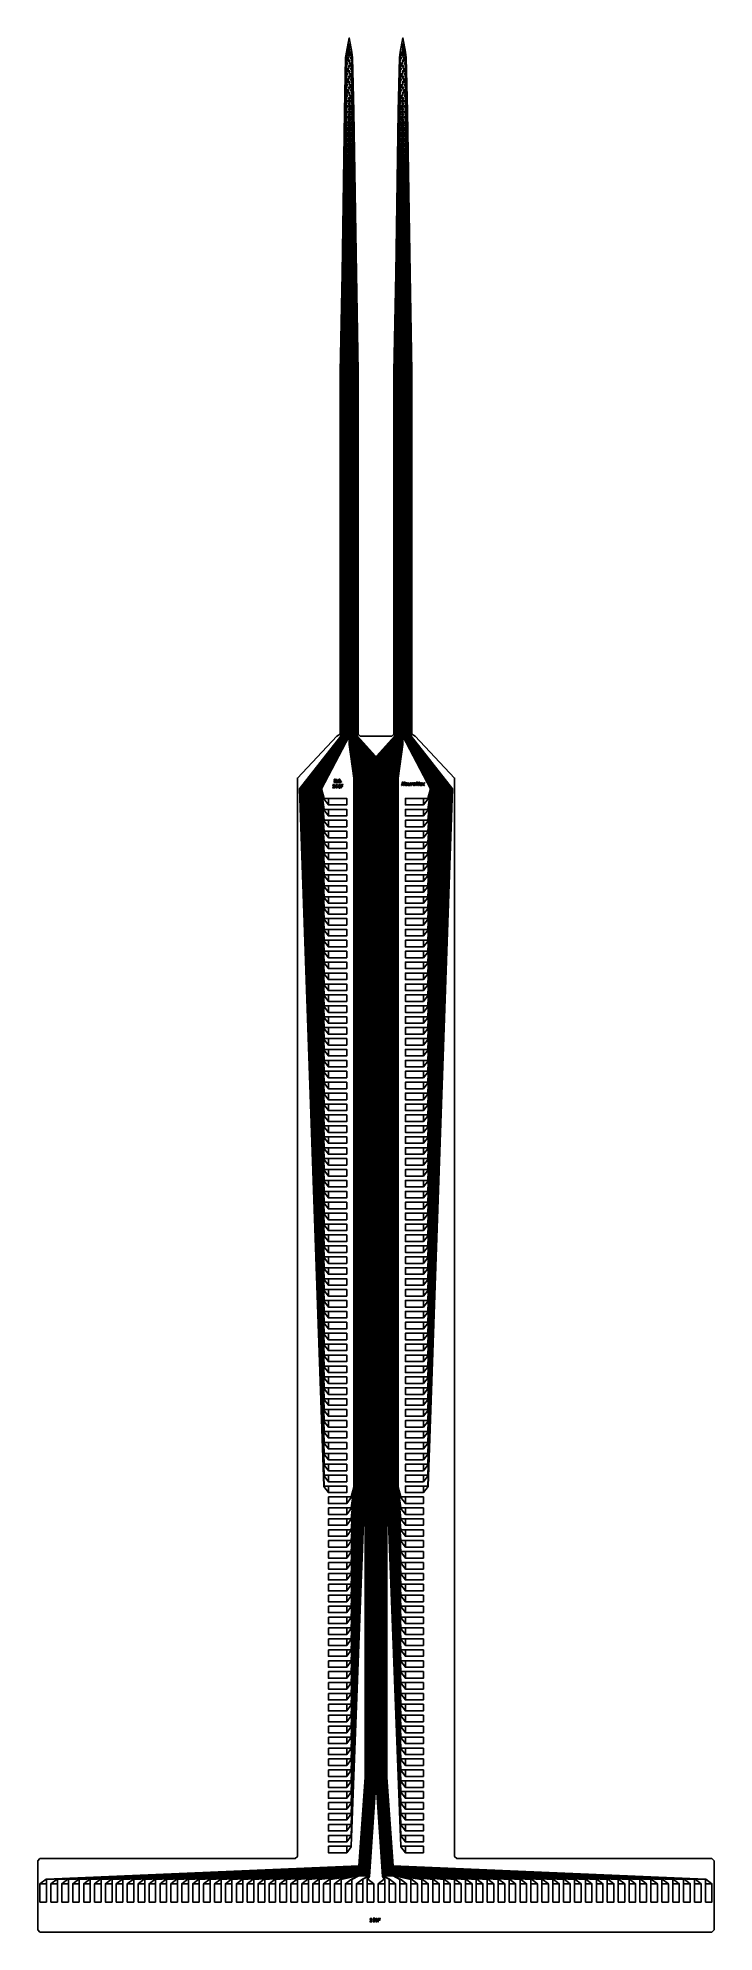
# Model space of a CAD drawing. Header units: inches. Extents: x 106592 to 209533, y 57057 to 74911.
# Drawn here: x 195743 to 202042, y 57278 to 74911 of the extents above; entities that cross this region are included whole.
import ezdxf

# ---------------------------------------------------------------- set-up
doc = ezdxf.new("R2010")
doc.units = ezdxf.units.IN
doc.header["$MEASUREMENT"] = 0
for name, color, linetype in [('metal', 221, 'Continuous'), ('nitride window', 40, 'Continuous'), ('profile', 140, 'Continuous')]:
    doc.layers.add(name, color=color, linetype=linetype)

msp = doc.modelspace()

# ---------------------------------------------------------------- linework, layer by layer
at = {"layer": 'metal'}
for points in [[(198566, 68411), (198566, 71803), (198578, 72719), (198578, 72739), (198578, 72749), (198579, 72788), (198579, 72798), (198580, 72838), (198580, 72848), (198581, 72887), (198581, 72897), (198582, 72937), (198582, 72947), (198582, 72986), (198582, 72996), (198583, 73036), (198583, 73046), (198584, 73086), (198584, 73096), (198585, 73135), (198585, 73145), (198586, 73185), (198586, 73195), (198586, 73234), (198586, 73244), (198587, 73284), (198587, 73294), (198588, 73334), (198588, 73344), (198589, 73383), (198589, 73393), (198590, 73433), (198590, 73443), (198590, 73482), (198590, 73492), (198591, 73532), (198591, 73542), (198592, 73582), (198592, 73592), (198593, 73631), (198593, 73641), (198594, 73681), (198594, 73691), (198594, 73730), (198594, 73740), (198595, 73780), (198595, 73790), (198596, 73830), (198596, 73840), (198597, 73879), (198597, 73889), (198598, 73929), (198598, 73939), (198598, 73978), (198598, 73988), (198599, 74028), (198599, 74038), (198600, 74078), (198600, 74088), (198601, 74127), (198601, 74137), (198602, 74177), (198602, 74187), (198602, 74226), (198602, 74236), (198603, 74276), (198603, 74286), (198604, 74326), (198604, 74336), (198605, 74375), (198605, 74385), (198606, 74424), (198606, 74434), (198607, 74474), (198607, 74484), (198609, 74523), (198609, 74533), (198610, 74573), (198610, 74583), (198611, 74622), (198611, 74632), (198612, 74672), (198612, 74682), (198614, 74721), (198614, 74731), (198623, 74766), (198622, 74769), (198622, 74779), (198632, 74779), (198632, 74769), (198624, 74766), (198614, 74731), (198614, 74721), (198612, 74681), (198612, 74671), (198612, 74632), (198612, 74622), (198610, 74583), (198610, 74573), (198609, 74533), (198609, 74523), (198608, 74484), (198608, 74474), (198607, 74434), (198607, 74424), (198605, 74385), (198605, 74375), (198604, 74335), (198604, 74325), (198604, 74286), (198604, 74276), (198603, 74236), (198603, 74226), (198602, 74187), (198602, 74177), (198601, 74137), (198601, 74127), (198600, 74087), (198600, 74077), (198600, 74038), (198600, 74028), (198599, 73988), (198599, 73978), (198598, 73939), (198598, 73929), (198597, 73889), (198597, 73879), (198596, 73839), (198596, 73829), (198596, 73790), (198596, 73780), (198595, 73740), (198595, 73730), (198594, 73691), (198594, 73681), (198593, 73641), (198593, 73631), (198592, 73591), (198592, 73581), (198592, 73542), (198592, 73532), (198591, 73492), (198591, 73482), (198590, 73443), (198590, 73433), (198589, 73393), (198589, 73383), (198588, 73343), (198588, 73333), (198588, 73294), (198588, 73284), (198587, 73244), (198587, 73234), (198586, 73195), (198586, 73185), (198585, 73145), (198585, 73135), (198584, 73095), (198584, 73085), (198584, 73046), (198584, 73036), (198583, 72996), (198583, 72986), (198582, 72947), (198582, 72937), (198581, 72897), (198581, 72887), (198580, 72848), (198580, 72838), (198580, 72798), (198580, 72788), (198579, 72748), (198579, 72738), (198579, 72718), (198567, 71803), (198567, 68411)], [(198567, 68411), (198567, 71803), (198579, 72718), (198579, 72738), (198579, 72748), (198580, 72788), (198580, 72798), (198581, 72837), (198581, 72847), (198582, 72887), (198582, 72897), (198582, 72936), (198582, 72946), (198583, 72986), (198583, 72996), (198584, 73036), (198584, 73046), (198585, 73085), (198585, 73095), (198586, 73135), (198586, 73145), (198586, 73184), (198586, 73194), (198587, 73234), (198587, 73244), (198588, 73284), (198588, 73294), (198589, 73333), (198589, 73343), (198590, 73383), (198590, 73393), (198590, 73432), (198590, 73442), (198591, 73482), (198591, 73492), (198592, 73532), (198592, 73542), (198593, 73581), (198593, 73591), (198594, 73631), (198594, 73641), (198594, 73680), (198594, 73690), (198595, 73730), (198595, 73740), (198596, 73780), (198596, 73790), (198597, 73829), (198597, 73839), (198598, 73879), (198598, 73889), (198598, 73928), (198598, 73938), (198599, 73978), (198599, 73988), (198600, 74028), (198600, 74038), (198601, 74077), (198601, 74087), (198602, 74127), (198602, 74137), (198602, 74176), (198602, 74186), (198603, 74226), (198603, 74236), (198604, 74276), (198604, 74286), (198605, 74325), (198605, 74335), (198606, 74375), (198606, 74385), (198607, 74424), (198607, 74434), (198608, 74474), (198608, 74484), (198610, 74523), (198610, 74533), (198610, 74572), (198610, 74582), (198612, 74622), (198612, 74632), (198613, 74671), (198613, 74681), (198614, 74720), (198614, 74730), (198634, 74767), (198634, 74780), (198630, 74788), (198630, 74824), (198634, 74832), (198642, 74838), (198642, 74841), (198638, 74844), (198638, 74854), (198648, 74854), (198648, 74844), (198643, 74841), (198643, 74838), (198635, 74832), (198631, 74824), (198631, 74789), (198634, 74781), (198634, 74767), (198615, 74730), (198615, 74720), (198613, 74681), (198613, 74671), (198612, 74631), (198612, 74621), (198611, 74582), (198611, 74572), (198610, 74533), (198610, 74523), (198608, 74483), (198608, 74473), (198608, 74434), (198608, 74424), (198606, 74385), (198606, 74375), (198605, 74335), (198605, 74325), (198604, 74285), (198604, 74275), (198604, 74236), (198604, 74226), (198603, 74186), (198603, 74176), (198602, 74137), (198602, 74127), (198601, 74087), (198601, 74077), (198600, 74037), (198600, 74027), (198600, 73988), (198600, 73978), (198599, 73938), (198599, 73928), (198598, 73889), (198598, 73879), (198597, 73839), (198597, 73829), (198596, 73789), (198596, 73779), (198596, 73740), (198596, 73730), (198595, 73690), (198595, 73680), (198594, 73641), (198594, 73631), (198593, 73591), (198593, 73581), (198592, 73541), (198592, 73531), (198592, 73492), (198592, 73482), (198591, 73442), (198591, 73432), (198590, 73393), (198590, 73383), (198589, 73343), (198589, 73333), (198588, 73293), (198588, 73283), (198588, 73244), (198588, 73234), (198587, 73194), (198587, 73184), (198586, 73145), (198586, 73135), (198585, 73095), (198585, 73085), (198584, 73045), (198584, 73035), (198584, 72996), (198584, 72986), (198583, 72946), (198583, 72936), (198582, 72897), (198582, 72887), (198581, 72847), (198581, 72837), (198580, 72798), (198580, 72788), (198580, 72748), (198580, 72738), (198580, 72718), (198568, 71803), (198568, 68411)], [(198568, 68411), (198569, 71803), (198580, 72718), (198580, 72738), (198580, 72748), (198581, 72787), (198581, 72797), (198582, 72837), (198582, 72847), (198582, 72886), (198582, 72896), (198583, 72936), (198583, 72946), (198584, 72986), (198584, 72996), (198585, 73035), (198585, 73045), (198586, 73085), (198586, 73095), (198586, 73134), (198586, 73144), (198587, 73184), (198587, 73194), (198588, 73234), (198588, 73244), (198589, 73283), (198589, 73293), (198590, 73333), (198590, 73343), (198590, 73382), (198590, 73392), (198591, 73432), (198591, 73442), (198592, 73482), (198592, 73492), (198593, 73531), (198593, 73541), (198594, 73581), (198594, 73591), (198594, 73630), (198594, 73640), (198595, 73680), (198595, 73690), (198596, 73730), (198596, 73740), (198597, 73779), (198597, 73789), (198598, 73829), (198598, 73839), (198598, 73878), (198598, 73888), (198599, 73928), (198599, 73938), (198600, 73978), (198600, 73988), (198601, 74027), (198601, 74037), (198602, 74077), (198602, 74087), (198602, 74126), (198602, 74136), (198603, 74176), (198603, 74186), (198604, 74226), (198604, 74236), (198605, 74275), (198605, 74285), (198606, 74325), (198606, 74335), (198606, 74374), (198606, 74384), (198608, 74424), (198608, 74434), (198609, 74473), (198609, 74483), (198610, 74522), (198610, 74532), (198611, 74572), (198611, 74582), (198613, 74621), (198613, 74631), (198614, 74671), (198614, 74681), (198615, 74720), (198615, 74730), (198635, 74767), (198635, 74781), (198631, 74789), (198631, 74805), (198642, 74813), (198642, 74816), (198638, 74819), (198638, 74829), (198648, 74829), (198648, 74819), (198643, 74816), (198643, 74813), (198632, 74804), (198632, 74789), (198635, 74782), (198635, 74767), (198616, 74730), (198616, 74720), (198614, 74681), (198614, 74671), (198613, 74631), (198613, 74621), (198612, 74582), (198612, 74572), (198611, 74532), (198611, 74522), (198609, 74483), (198609, 74473), (198608, 74433), (198608, 74423), (198607, 74384), (198607, 74374), (198606, 74335), (198606, 74325), (198605, 74285), (198605, 74275), (198604, 74235), (198604, 74225), (198604, 74186), (198604, 74176), (198603, 74136), (198603, 74126), (198602, 74087), (198602, 74077), (198601, 74037), (198601, 74027), (198600, 73987), (198600, 73977), (198600, 73938), (198600, 73928), (198599, 73888), (198599, 73878), (198598, 73839), (198598, 73829), (198597, 73789), (198597, 73779), (198596, 73739), (198596, 73729), (198596, 73690), (198596, 73680), (198595, 73640), (198595, 73630), (198594, 73591), (198594, 73581), (198593, 73541), (198593, 73531), (198592, 73491), (198592, 73481), (198592, 73442), (198592, 73432), (198591, 73392), (198591, 73382), (198590, 73343), (198590, 73333), (198589, 73293), (198589, 73283), (198588, 73243), (198588, 73233), (198588, 73194), (198588, 73184), (198587, 73144), (198587, 73134), (198586, 73095), (198586, 73085), (198585, 73045), (198585, 73035), (198584, 72995), (198584, 72985), (198584, 72946), (198584, 72936), (198583, 72896), (198583, 72886), (198582, 72847), (198582, 72837), (198581, 72797), (198581, 72787), (198580, 72748), (198580, 72738), (198580, 72718), (198569, 71803), (198569, 68411)], [(198718, 68411), (198718, 71803), (198705, 72718), (198705, 72738), (198705, 72748), (198704, 72787), (198704, 72797), (198704, 72837), (198704, 72847), (198703, 72886), (198703, 72896), (198702, 72936), (198702, 72946), (198701, 72986), (198701, 72996), (198700, 73035), (198700, 73045), (198700, 73085), (198700, 73095), (198699, 73134), (198699, 73144), (198698, 73184), (198698, 73194), (198697, 73234), (198697, 73244), (198696, 73283), (198696, 73293), (198696, 73333), (198696, 73343), (198695, 73382), (198695, 73392), (198694, 73432), (198694, 73442), (198693, 73482), (198693, 73492), (198692, 73531), (198692, 73541), (198692, 73581), (198692, 73591), (198691, 73630), (198691, 73640), (198690, 73680), (198690, 73690), (198689, 73730), (198689, 73740), (198688, 73779), (198688, 73789), (198688, 73829), (198688, 73839), (198687, 73878), (198687, 73888), (198686, 73928), (198686, 73938), (198685, 73978), (198685, 73988), (198684, 74027), (198684, 74037), (198684, 74077), (198684, 74087), (198683, 74126), (198683, 74136), (198682, 74176), (198682, 74186), (198681, 74226), (198681, 74236), (198680, 74275), (198680, 74285), (198680, 74325), (198680, 74335), (198678, 74374), (198678, 74384), (198677, 74424), (198677, 74434), (198676, 74473), (198676, 74483), (198675, 74522), (198675, 74532), (198673, 74572), (198673, 74582), (198672, 74621), (198672, 74631), (198671, 74670), (198671, 74680), (198670, 74720), (198670, 74730), (198658, 74754), (198646, 74779), (198643, 74791), (198648, 74794), (198648, 74804), (198638, 74804), (198638, 74794), (198642, 74791), (198645, 74779), (198658, 74754), (198670, 74730), (198670, 74720), (198670, 74680), (198670, 74670), (198672, 74631), (198672, 74621), (198673, 74581), (198673, 74571), (198674, 74532), (198674, 74522), (198675, 74483), (198675, 74473), (198677, 74433), (198677, 74423), (198678, 74384), (198678, 74374), (198679, 74335), (198679, 74325), (198680, 74285), (198680, 74275), (198681, 74235), (198681, 74225), (198682, 74186), (198682, 74176), (198682, 74136), (198682, 74126), (198683, 74087), (198683, 74077), (198684, 74037), (198684, 74027), (198685, 73987), (198685, 73977), (198686, 73938), (198686, 73928), (198686, 73888), (198686, 73878), (198687, 73839), (198687, 73829), (198688, 73789), (198688, 73779), (198689, 73739), (198689, 73729), (198690, 73690), (198690, 73680), (198690, 73640), (198690, 73630), (198691, 73591), (198691, 73581), (198692, 73541), (198692, 73531), (198693, 73491), (198693, 73481), (198694, 73442), (198694, 73432), (198694, 73392), (198694, 73382), (198695, 73343), (198695, 73333), (198696, 73293), (198696, 73283), (198697, 73243), (198697, 73233), (198698, 73194), (198698, 73184), (198698, 73144), (198698, 73134), (198699, 73095), (198699, 73085), (198700, 73045), (198700, 73035), (198701, 72995), (198701, 72985), (198702, 72946), (198702, 72936), (198702, 72896), (198702, 72886), (198703, 72847), (198703, 72837), (198704, 72797), (198704, 72787), (198705, 72748), (198705, 72738), (198705, 72718), (198717, 71803), (198717, 68411)], [(198718, 68411), (198719, 68411), (198719, 71803), (198706, 72718), (198706, 72738), (198706, 72748), (198705, 72788), (198705, 72798), (198704, 72837), (198704, 72847), (198704, 72887), (198704, 72897), (198703, 72936), (198703, 72946), (198702, 72986), (198702, 72996), (198701, 73036), (198701, 73046), (198700, 73085), (198700, 73095), (198700, 73135), (198700, 73145), (198699, 73184), (198699, 73194), (198698, 73234), (198698, 73244), (198697, 73284), (198697, 73294), (198696, 73333), (198696, 73343), (198696, 73383), (198696, 73393), (198695, 73432), (198695, 73442), (198694, 73482), (198694, 73492), (198693, 73532), (198693, 73542), (198692, 73581), (198692, 73591), (198692, 73631), (198692, 73641), (198691, 73680), (198691, 73690), (198690, 73730), (198690, 73740), (198689, 73780), (198689, 73790), (198688, 73829), (198688, 73839), (198688, 73879), (198688, 73889), (198687, 73928), (198687, 73938), (198686, 73978), (198686, 73988), (198685, 74028), (198685, 74038), (198684, 74077), (198684, 74087), (198684, 74127), (198684, 74137), (198683, 74176), (198683, 74186), (198682, 74226), (198682, 74236), (198681, 74276), (198681, 74286), (198680, 74325), (198680, 74335), (198679, 74374), (198679, 74384), (198678, 74424), (198678, 74434), (198676, 74473), (198676, 74483), (198676, 74523), (198676, 74533), (198674, 74572), (198674, 74582), (198673, 74622), (198673, 74632), (198672, 74671), (198672, 74681), (198671, 74720), (198671, 74730), (198662, 74766), (198664, 74769), (198664, 74779), (198654, 74779), (198654, 74769), (198661, 74766), (198670, 74730), (198670, 74720), (198671, 74681), (198671, 74671), (198673, 74631), (198673, 74621), (198674, 74582), (198674, 74572), (198675, 74533), (198675, 74523), (198676, 74483), (198676, 74473), (198678, 74434), (198678, 74424), (198678, 74384), (198678, 74374), (198680, 74335), (198680, 74325), (198681, 74285), (198681, 74275), (198682, 74236), (198682, 74226), (198682, 74186), (198682, 74176), (198683, 74137), (198683, 74127), (198684, 74087), (198684, 74077), (198685, 74037), (198685, 74027), (198686, 73988), (198686, 73978), (198686, 73938), (198686, 73928), (198687, 73889), (198687, 73879), (198688, 73839), (198688, 73829), (198689, 73789), (198689, 73779), (198690, 73740), (198690, 73730), (198690, 73690), (198690, 73680), (198691, 73641), (198691, 73631), (198692, 73591), (198692, 73581), (198693, 73541), (198693, 73531), (198694, 73492), (198694, 73482), (198694, 73442), (198694, 73432), (198695, 73393), (198695, 73383), (198696, 73343), (198696, 73333), (198697, 73293), (198697, 73283), (198698, 73244), (198698, 73234), (198698, 73194), (198698, 73184), (198699, 73145), (198699, 73135), (198700, 73095), (198700, 73085), (198701, 73045), (198701, 73035), (198702, 72996), (198702, 72986), (198702, 72946), (198702, 72936), (198703, 72897), (198703, 72887), (198704, 72847), (198704, 72837), (198705, 72798), (198705, 72788), (198706, 72748), (198706, 72738), (198706, 72718), (198719, 71803)], [(199066, 68411), (199066, 71803), (199079, 72718), (199079, 72738), (199079, 72748), (199080, 72788), (199080, 72798), (199081, 72837), (199081, 72847), (199082, 72887), (199082, 72897), (199082, 72936), (199082, 72946), (199083, 72986), (199083, 72996), (199084, 73036), (199084, 73046), (199085, 73085), (199085, 73095), (199086, 73135), (199086, 73145), (199086, 73184), (199086, 73194), (199087, 73234), (199087, 73244), (199088, 73284), (199088, 73294), (199089, 73333), (199089, 73343), (199090, 73383), (199090, 73393), (199090, 73432), (199090, 73442), (199091, 73482), (199091, 73492), (199092, 73532), (199092, 73542), (199093, 73581), (199093, 73591), (199094, 73631), (199094, 73641), (199094, 73680), (199094, 73690), (199095, 73730), (199095, 73740), (199096, 73780), (199096, 73790), (199097, 73829), (199097, 73839), (199098, 73879), (199098, 73889), (199098, 73928), (199098, 73938), (199099, 73978), (199099, 73988), (199100, 74028), (199100, 74038), (199101, 74077), (199101, 74087), (199102, 74127), (199102, 74137), (199102, 74176), (199102, 74186), (199103, 74226), (199103, 74236), (199104, 74276), (199104, 74286), (199105, 74325), (199105, 74335), (199106, 74374), (199106, 74384), (199107, 74424), (199107, 74434), (199109, 74473), (199109, 74483), (199110, 74523), (199110, 74533), (199111, 74572), (199111, 74582), (199112, 74622), (199112, 74632), (199114, 74671), (199114, 74681), (199114, 74720), (199114, 74730), (199123, 74766), (199122, 74769), (199122, 74779), (199132, 74779), (199132, 74769), (199124, 74766), (199115, 74730), (199115, 74720), (199114, 74681), (199114, 74671), (199112, 74631), (199112, 74621), (199112, 74582), (199112, 74572), (199110, 74533), (199110, 74523), (199109, 74483), (199109, 74473), (199108, 74434), (199108, 74424), (199107, 74384), (199107, 74374), (199105, 74335), (199105, 74325), (199104, 74285), (199104, 74275), (199104, 74236), (199104, 74226), (199103, 74186), (199103, 74176), (199102, 74137), (199102, 74127), (199101, 74087), (199101, 74077), (199100, 74037), (199100, 74027), (199100, 73988), (199100, 73978), (199099, 73938), (199099, 73928), (199098, 73889), (199098, 73879), (199097, 73839), (199097, 73829), (199096, 73789), (199096, 73779), (199096, 73740), (199096, 73730), (199095, 73690), (199095, 73680), (199094, 73641), (199094, 73631), (199093, 73591), (199093, 73581), (199092, 73541), (199092, 73531), (199092, 73492), (199092, 73482), (199091, 73442), (199091, 73432), (199090, 73393), (199090, 73383), (199089, 73343), (199089, 73333), (199088, 73293), (199088, 73283), (199088, 73244), (199088, 73234), (199087, 73194), (199087, 73184), (199086, 73145), (199086, 73135), (199085, 73095), (199085, 73085), (199084, 73045), (199084, 73035), (199084, 72996), (199084, 72986), (199083, 72946), (199083, 72936), (199082, 72897), (199082, 72887), (199081, 72847), (199081, 72837), (199080, 72798), (199080, 72788), (199080, 72748), (199080, 72738), (199080, 72718), (199067, 71803), (199067, 68411)], [(199067, 68411), (199067, 71803), (199080, 72718), (199080, 72738), (199080, 72748), (199081, 72787), (199081, 72797), (199082, 72837), (199082, 72847), (199082, 72886), (199082, 72896), (199083, 72936), (199083, 72946), (199084, 72986), (199084, 72996), (199085, 73035), (199085, 73045), (199086, 73085), (199086, 73095), (199086, 73134), (199086, 73144), (199087, 73184), (199087, 73194), (199088, 73234), (199088, 73244), (199089, 73283), (199089, 73293), (199090, 73333), (199090, 73343), (199090, 73382), (199090, 73392), (199091, 73432), (199091, 73442), (199092, 73482), (199092, 73492), (199093, 73531), (199093, 73541), (199094, 73581), (199094, 73591), (199094, 73630), (199094, 73640), (199095, 73680), (199095, 73690), (199096, 73730), (199096, 73740), (199097, 73779), (199097, 73789), (199098, 73829), (199098, 73839), (199098, 73878), (199098, 73888), (199099, 73928), (199099, 73938), (199100, 73978), (199100, 73988), (199101, 74027), (199101, 74037), (199102, 74077), (199102, 74087), (199102, 74126), (199102, 74136), (199103, 74176), (199103, 74186), (199104, 74226), (199104, 74236), (199105, 74275), (199105, 74285), (199106, 74325), (199106, 74335), (199107, 74374), (199107, 74384), (199108, 74424), (199108, 74434), (199110, 74473), (199110, 74483), (199110, 74522), (199110, 74532), (199112, 74572), (199112, 74582), (199113, 74621), (199113, 74631), (199114, 74670), (199114, 74680), (199115, 74720), (199115, 74730), (199127, 74754), (199139, 74779), (199142, 74791), (199138, 74794), (199138, 74804), (199148, 74804), (199148, 74794), (199143, 74791), (199140, 74779), (199128, 74754), (199116, 74730), (199116, 74720), (199115, 74680), (199115, 74670), (199113, 74631), (199113, 74621), (199112, 74581), (199112, 74571), (199111, 74532), (199111, 74522), (199110, 74483), (199110, 74473), (199108, 74433), (199108, 74423), (199108, 74384), (199108, 74374), (199106, 74335), (199106, 74325), (199105, 74285), (199105, 74275), (199104, 74235), (199104, 74225), (199104, 74186), (199104, 74176), (199103, 74136), (199103, 74126), (199102, 74087), (199102, 74077), (199101, 74037), (199101, 74027), (199100, 73987), (199100, 73977), (199100, 73938), (199100, 73928), (199099, 73888), (199099, 73878), (199098, 73839), (199098, 73829), (199097, 73789), (199097, 73779), (199096, 73739), (199096, 73729), (199096, 73690), (199096, 73680), (199095, 73640), (199095, 73630), (199094, 73591), (199094, 73581), (199093, 73541), (199093, 73531), (199092, 73491), (199092, 73481), (199092, 73442), (199092, 73432), (199091, 73392), (199091, 73382), (199090, 73343), (199090, 73333), (199089, 73293), (199089, 73283), (199088, 73243), (199088, 73233), (199088, 73194), (199088, 73184), (199087, 73144), (199087, 73134), (199086, 73095), (199086, 73085), (199085, 73045), (199085, 73035), (199084, 72995), (199084, 72985), (199084, 72946), (199084, 72936), (199083, 72896), (199083, 72886), (199082, 72847), (199082, 72837), (199081, 72797), (199081, 72787), (199080, 72748), (199080, 72738), (199080, 72718), (199068, 71803), (199068, 68411)], [(199218, 68411), (199218, 71803), (199206, 72718), (199206, 72738), (199206, 72748), (199205, 72788), (199205, 72798), (199204, 72837), (199204, 72847), (199204, 72887), (199204, 72897), (199203, 72936), (199203, 72946), (199202, 72986), (199202, 72996), (199201, 73036), (199201, 73046), (199200, 73085), (199200, 73095), (199200, 73135), (199200, 73145), (199199, 73184), (199199, 73194), (199198, 73234), (199198, 73244), (199197, 73284), (199197, 73294), (199196, 73333), (199196, 73343), (199196, 73383), (199196, 73393), (199195, 73432), (199195, 73442), (199194, 73482), (199194, 73492), (199193, 73532), (199193, 73542), (199192, 73581), (199192, 73591), (199192, 73631), (199192, 73641), (199191, 73680), (199191, 73690), (199190, 73730), (199190, 73740), (199189, 73780), (199189, 73790), (199188, 73829), (199188, 73839), (199188, 73879), (199188, 73889), (199187, 73928), (199187, 73938), (199186, 73978), (199186, 73988), (199185, 74028), (199185, 74038), (199184, 74077), (199184, 74087), (199184, 74127), (199184, 74137), (199183, 74176), (199183, 74186), (199182, 74226), (199182, 74236), (199181, 74276), (199181, 74286), (199180, 74325), (199180, 74335), (199180, 74375), (199180, 74385), (199178, 74424), (199178, 74434), (199177, 74474), (199177, 74484), (199176, 74523), (199176, 74533), (199175, 74572), (199175, 74582), (199173, 74622), (199173, 74632), (199172, 74671), (199172, 74681), (199171, 74720), (199171, 74730), (199152, 74767), (199152, 74780), (199155, 74788), (199155, 74824), (199151, 74832), (199143, 74838), (199143, 74841), (199148, 74844), (199148, 74854), (199138, 74854), (199138, 74844), (199142, 74841), (199143, 74838), (199151, 74832), (199155, 74824), (199155, 74789), (199151, 74781), (199151, 74767), (199170, 74730), (199170, 74720), (199172, 74681), (199172, 74671), (199173, 74631), (199173, 74621), (199174, 74582), (199174, 74572), (199175, 74533), (199175, 74523), (199177, 74483), (199177, 74473), (199178, 74434), (199178, 74424), (199179, 74385), (199179, 74375), (199180, 74335), (199180, 74325), (199181, 74285), (199181, 74275), (199182, 74236), (199182, 74226), (199182, 74186), (199182, 74176), (199183, 74137), (199183, 74127), (199184, 74087), (199184, 74077), (199185, 74037), (199185, 74027), (199186, 73988), (199186, 73978), (199186, 73938), (199186, 73928), (199187, 73889), (199187, 73879), (199188, 73839), (199188, 73829), (199189, 73789), (199189, 73779), (199190, 73740), (199190, 73730), (199190, 73690), (199190, 73680), (199191, 73641), (199191, 73631), (199192, 73591), (199192, 73581), (199193, 73541), (199193, 73531), (199194, 73492), (199194, 73482), (199194, 73442), (199194, 73432), (199195, 73393), (199195, 73383), (199196, 73343), (199196, 73333), (199197, 73293), (199197, 73283), (199198, 73244), (199198, 73234), (199198, 73194), (199198, 73184), (199199, 73145), (199199, 73135), (199200, 73095), (199200, 73085), (199201, 73045), (199201, 73035), (199202, 72996), (199202, 72986), (199202, 72946), (199202, 72936), (199203, 72897), (199203, 72887), (199204, 72847), (199204, 72837), (199205, 72798), (199205, 72788), (199206, 72748), (199206, 72738), (199206, 72718), (199217, 71803), (199217, 68411)], [(199217, 68411), (199217, 71803), (199205, 72718), (199205, 72738), (199205, 72748), (199204, 72787), (199204, 72797), (199204, 72837), (199204, 72847), (199203, 72886), (199203, 72896), (199202, 72936), (199202, 72946), (199201, 72986), (199201, 72996), (199200, 73035), (199200, 73045), (199200, 73085), (199200, 73095), (199199, 73134), (199199, 73144), (199198, 73184), (199198, 73194), (199197, 73234), (199197, 73244), (199196, 73283), (199196, 73293), (199196, 73333), (199196, 73343), (199195, 73382), (199195, 73392), (199194, 73432), (199194, 73442), (199193, 73482), (199193, 73492), (199192, 73531), (199192, 73541), (199192, 73581), (199192, 73591), (199191, 73630), (199191, 73640), (199190, 73680), (199190, 73690), (199189, 73730), (199189, 73740), (199188, 73779), (199188, 73789), (199188, 73829), (199188, 73839), (199187, 73878), (199187, 73888), (199186, 73928), (199186, 73938), (199185, 73978), (199185, 73988), (199184, 74027), (199184, 74037), (199184, 74077), (199184, 74087), (199183, 74126), (199183, 74136), (199182, 74176), (199182, 74186), (199181, 74226), (199181, 74236), (199180, 74275), (199180, 74285), (199180, 74325), (199180, 74335), (199179, 74374), (199179, 74384), (199177, 74424), (199177, 74434), (199176, 74473), (199176, 74483), (199175, 74522), (199175, 74532), (199174, 74572), (199174, 74582), (199172, 74621), (199172, 74631), (199172, 74671), (199172, 74681), (199170, 74720), (199170, 74730), (199151, 74767), (199151, 74781), (199154, 74789), (199154, 74805), (199143, 74813), (199143, 74816), (199148, 74819), (199148, 74829), (199138, 74829), (199138, 74819), (199142, 74816), (199142, 74813), (199153, 74804), (199153, 74789), (199150, 74782), (199150, 74767), (199170, 74730), (199170, 74720), (199171, 74681), (199171, 74671), (199172, 74631), (199172, 74621), (199174, 74582), (199174, 74572), (199174, 74532), (199174, 74522), (199176, 74483), (199176, 74473), (199177, 74433), (199177, 74423), (199178, 74384), (199178, 74374), (199179, 74335), (199179, 74325), (199180, 74285), (199180, 74275), (199181, 74235), (199181, 74225), (199182, 74186), (199182, 74176), (199182, 74136), (199182, 74126), (199183, 74087), (199183, 74077), (199184, 74037), (199184, 74027), (199185, 73987), (199185, 73977), (199186, 73938), (199186, 73928), (199186, 73888), (199186, 73878), (199187, 73839), (199187, 73829), (199188, 73789), (199188, 73779), (199189, 73739), (199189, 73729), (199190, 73690), (199190, 73680), (199190, 73640), (199190, 73630), (199191, 73591), (199191, 73581), (199192, 73541), (199192, 73531), (199193, 73491), (199193, 73481), (199194, 73442), (199194, 73432), (199194, 73392), (199194, 73382), (199195, 73343), (199195, 73333), (199196, 73293), (199196, 73283), (199197, 73243), (199197, 73233), (199198, 73194), (199198, 73184), (199198, 73144), (199198, 73134), (199199, 73095), (199199, 73085), (199200, 73045), (199200, 73035), (199201, 72995), (199201, 72985), (199202, 72946), (199202, 72936), (199202, 72896), (199202, 72886), (199203, 72847), (199203, 72837), (199204, 72797), (199204, 72787), (199205, 72748), (199205, 72738), (199205, 72718), (199216, 71803), (199216, 68411)], [(199219, 68411), (199219, 71803), (199207, 72719), (199207, 72739), (199207, 72749), (199206, 72788), (199206, 72798), (199205, 72838), (199205, 72848), (199204, 72887), (199204, 72897), (199204, 72937), (199204, 72947), (199203, 72986), (199203, 72996), (199202, 73036), (199202, 73046), (199201, 73086), (199201, 73096), (199200, 73135), (199200, 73145), (199200, 73185), (199200, 73195), (199199, 73234), (199199, 73244), (199198, 73284), (199198, 73294), (199197, 73334), (199197, 73344), (199196, 73383), (199196, 73393), (199196, 73433), (199196, 73443), (199195, 73482), (199195, 73492), (199194, 73532), (199194, 73542), (199193, 73582), (199193, 73592), (199192, 73631), (199192, 73641), (199192, 73681), (199192, 73691), (199191, 73730), (199191, 73740), (199190, 73780), (199190, 73790), (199189, 73830), (199189, 73840), (199188, 73879), (199188, 73889), (199188, 73929), (199188, 73939), (199187, 73978), (199187, 73988), (199186, 74028), (199186, 74038), (199185, 74078), (199185, 74088), (199184, 74127), (199184, 74137), (199184, 74177), (199184, 74187), (199183, 74226), (199183, 74236), (199182, 74276), (199182, 74286), (199181, 74326), (199181, 74336), (199180, 74375), (199180, 74385), (199179, 74424), (199179, 74434), (199178, 74474), (199178, 74484), (199176, 74523), (199176, 74533), (199176, 74573), (199176, 74583), (199174, 74622), (199174, 74632), (199173, 74672), (199173, 74682), (199172, 74721), (199172, 74731), (199162, 74766), (199164, 74769), (199164, 74779), (199154, 74779), (199154, 74769), (199161, 74766), (199171, 74731), (199171, 74721), (199173, 74681), (199173, 74671), (199174, 74632), (199174, 74622), (199175, 74583), (199175, 74573), (199176, 74533), (199176, 74523), (199178, 74484), (199178, 74474), (199178, 74434), (199178, 74424), (199180, 74385), (199180, 74375), (199181, 74335), (199181, 74325), (199182, 74286), (199182, 74276), (199182, 74236), (199182, 74226), (199183, 74187), (199183, 74177), (199184, 74137), (199184, 74127), (199185, 74087), (199185, 74077), (199186, 74038), (199186, 74028), (199186, 73988), (199186, 73978), (199187, 73939), (199187, 73929), (199188, 73889), (199188, 73879), (199189, 73839), (199189, 73829), (199190, 73790), (199190, 73780), (199190, 73740), (199190, 73730), (199191, 73691), (199191, 73681), (199192, 73641), (199192, 73631), (199193, 73591), (199193, 73581), (199194, 73542), (199194, 73532), (199194, 73492), (199194, 73482), (199195, 73443), (199195, 73433), (199196, 73393), (199196, 73383), (199197, 73343), (199197, 73333), (199198, 73294), (199198, 73284), (199198, 73244), (199198, 73234), (199199, 73195), (199199, 73185), (199200, 73145), (199200, 73135), (199201, 73095), (199201, 73085), (199202, 73046), (199202, 73036), (199202, 72996), (199202, 72986), (199203, 72947), (199203, 72937), (199204, 72897), (199204, 72887), (199205, 72848), (199205, 72838), (199206, 72798), (199206, 72788), (199206, 72748), (199206, 72738), (199206, 72718), (199218, 71803), (199218, 68411)], [(198570, 68411), (198570, 71803), (198581, 72717), (198581, 72737), (198581, 72747), (198582, 72787), (198582, 72797), (198583, 72836), (198583, 72846), (198584, 72886), (198584, 72896), (198584, 72935), (198584, 72945), (198585, 72985), (198585, 72995), (198586, 73035), (198586, 73045), (198587, 73084), (198587, 73094), (198588, 73134), (198588, 73144), (198588, 73183), (198588, 73193), (198589, 73233), (198589, 73243), (198590, 73283), (198590, 73293), (198591, 73332), (198591, 73342), (198592, 73382), (198592, 73392), (198592, 73431), (198592, 73441), (198593, 73481), (198593, 73491), (198594, 73531), (198594, 73541), (198595, 73580), (198595, 73590), (198596, 73630), (198596, 73640), (198596, 73679), (198596, 73689), (198597, 73729), (198597, 73739), (198598, 73779), (198598, 73789), (198599, 73828), (198599, 73838), (198600, 73878), (198600, 73888), (198600, 73927), (198600, 73937), (198601, 73977), (198601, 73987), (198602, 74027), (198602, 74037), (198603, 74076), (198603, 74086), (198604, 74126), (198604, 74136), (198604, 74175), (198604, 74185), (198605, 74225), (198605, 74235), (198606, 74275), (198606, 74285), (198607, 74324), (198607, 74334), (198608, 74374), (198608, 74384), (198609, 74423), (198609, 74433), (198610, 74473), (198610, 74483), (198612, 74522), (198612, 74532), (198612, 74571), (198612, 74581), (198614, 74621), (198614, 74631), (198615, 74670), (198615, 74680), (198620, 74716), (198628, 74719), (198628, 74729), (198618, 74729), (198618, 74719), (198619, 74716), (198614, 74680), (198614, 74670), (198614, 74631), (198614, 74621), (198612, 74582), (198612, 74572), (198611, 74532), (198611, 74522), (198610, 74483), (198610, 74473), (198609, 74433), (198609, 74423), (198607, 74384), (198607, 74374), (198606, 74334), (198606, 74324), (198606, 74285), (198606, 74275), (198605, 74235), (198605, 74225), (198604, 74186), (198604, 74176), (198603, 74136), (198603, 74126), (198602, 74086), (198602, 74076), (198602, 74037), (198602, 74027), (198601, 73987), (198601, 73977), (198600, 73938), (198600, 73928), (198599, 73888), (198599, 73878), (198598, 73838), (198598, 73828), (198598, 73789), (198598, 73779), (198597, 73739), (198597, 73729), (198596, 73690), (198596, 73680), (198595, 73640), (198595, 73630), (198594, 73590), (198594, 73580), (198594, 73541), (198594, 73531), (198593, 73491), (198593, 73481), (198592, 73442), (198592, 73432), (198591, 73392), (198591, 73382), (198590, 73342), (198590, 73332), (198590, 73293), (198590, 73283), (198589, 73243), (198589, 73233), (198588, 73194), (198588, 73184), (198587, 73144), (198587, 73134), (198586, 73094), (198586, 73084), (198586, 73045), (198586, 73035), (198585, 72995), (198585, 72985), (198584, 72946), (198584, 72936), (198583, 72896), (198583, 72886), (198582, 72846), (198582, 72836), (198582, 72797), (198582, 72787), (198581, 72747), (198581, 72737), (198581, 72717), (198570, 71803), (198570, 68411)], [(198571, 68411), (198572, 71803), (198582, 72717), (198582, 72737), (198582, 72747), (198583, 72786), (198583, 72796), (198584, 72836), (198584, 72846), (198584, 72885), (198584, 72895), (198585, 72935), (198585, 72945), (198586, 72985), (198586, 72995), (198587, 73034), (198587, 73044), (198588, 73084), (198588, 73094), (198588, 73133), (198588, 73143), (198589, 73183), (198589, 73193), (198590, 73233), (198590, 73243), (198591, 73282), (198591, 73292), (198592, 73332), (198592, 73342), (198592, 73381), (198592, 73391), (198593, 73431), (198593, 73441), (198594, 73481), (198594, 73491), (198595, 73530), (198595, 73540), (198596, 73580), (198596, 73590), (198596, 73629), (198596, 73639), (198597, 73679), (198597, 73689), (198598, 73729), (198598, 73739), (198599, 73778), (198599, 73788), (198600, 73828), (198600, 73838), (198600, 73877), (198600, 73887), (198601, 73927), (198601, 73937), (198602, 73977), (198602, 73987), (198603, 74026), (198603, 74036), (198604, 74076), (198604, 74086), (198604, 74125), (198604, 74135), (198605, 74175), (198605, 74185), (198606, 74225), (198606, 74235), (198607, 74274), (198607, 74284), (198608, 74324), (198608, 74334), (198608, 74373), (198608, 74383), (198610, 74423), (198610, 74433), (198611, 74472), (198611, 74482), (198612, 74521), (198612, 74531), (198613, 74571), (198613, 74581), (198615, 74620), (198615, 74630), (198616, 74670), (198616, 74680), (198628, 74704), (198640, 74729), (198643, 74741), (198648, 74744), (198648, 74754), (198638, 74754), (198638, 74744), (198642, 74741), (198639, 74729), (198627, 74704), (198615, 74680), (198615, 74670), (198614, 74630), (198614, 74620), (198613, 74581), (198613, 74571), (198612, 74532), (198612, 74522), (198610, 74482), (198610, 74472), (198610, 74433), (198610, 74423), (198608, 74384), (198608, 74374), (198607, 74334), (198607, 74324), (198606, 74284), (198606, 74274), (198606, 74235), (198606, 74225), (198605, 74185), (198605, 74175), (198604, 74136), (198604, 74126), (198603, 74086), (198603, 74076), (198602, 74036), (198602, 74026), (198602, 73987), (198602, 73977), (198601, 73937), (198601, 73927), (198600, 73888), (198600, 73878), (198599, 73838), (198599, 73828), (198598, 73788), (198598, 73778), (198598, 73739), (198598, 73729), (198597, 73689), (198597, 73679), (198596, 73640), (198596, 73630), (198595, 73590), (198595, 73580), (198594, 73540), (198594, 73530), (198594, 73491), (198594, 73481), (198593, 73441), (198593, 73431), (198592, 73392), (198592, 73382), (198591, 73342), (198591, 73332), (198590, 73292), (198590, 73282), (198590, 73243), (198590, 73233), (198589, 73193), (198589, 73183), (198588, 73144), (198588, 73134), (198587, 73094), (198587, 73084), (198586, 73044), (198586, 73034), (198586, 72995), (198586, 72985), (198585, 72945), (198585, 72935), (198584, 72896), (198584, 72886), (198583, 72846), (198583, 72836), (198582, 72796), (198582, 72786), (198582, 72747), (198582, 72737), (198582, 72717), (198571, 71803), (198571, 68411)], [(198572, 68411), (198572, 71803), (198582, 72716), (198582, 72736), (198582, 72746), (198583, 72786), (198583, 72796), (198584, 72836), (198584, 72846), (198585, 72885), (198585, 72895), (198586, 72935), (198586, 72945), (198586, 72984), (198586, 72994), (198587, 73034), (198587, 73044), (198588, 73084), (198588, 73094), (198589, 73133), (198589, 73143), (198590, 73183), (198590, 73193), (198590, 73232), (198590, 73242), (198591, 73282), (198591, 73292), (198592, 73332), (198592, 73342), (198593, 73381), (198593, 73391), (198594, 73431), (198594, 73441), (198594, 73480), (198594, 73490), (198595, 73530), (198595, 73540), (198596, 73580), (198596, 73590), (198597, 73629), (198597, 73639), (198598, 73679), (198598, 73689), (198598, 73728), (198598, 73738), (198599, 73778), (198599, 73788), (198600, 73828), (198600, 73838), (198601, 73877), (198601, 73887), (198602, 73927), (198602, 73937), (198602, 73976), (198602, 73986), (198603, 74026), (198603, 74036), (198604, 74076), (198604, 74086), (198605, 74125), (198605, 74135), (198606, 74175), (198606, 74185), (198606, 74224), (198606, 74234), (198607, 74274), (198607, 74284), (198608, 74324), (198608, 74334), (198609, 74373), (198609, 74383), (198610, 74422), (198610, 74432), (198611, 74472), (198611, 74482), (198613, 74521), (198613, 74531), (198614, 74571), (198614, 74581), (198615, 74620), (198615, 74630), (198619, 74666), (198618, 74669), (198618, 74679), (198628, 74679), (198628, 74669), (198620, 74666), (198616, 74630), (198616, 74620), (198614, 74581), (198614, 74571), (198613, 74531), (198613, 74521), (198612, 74482), (198612, 74472), (198611, 74432), (198611, 74422), (198609, 74383), (198609, 74373), (198608, 74333), (198608, 74323), (198608, 74284), (198608, 74274), (198607, 74234), (198607, 74224), (198606, 74185), (198606, 74175), (198605, 74135), (198605, 74125), (198604, 74085), (198604, 74075), (198604, 74036), (198604, 74026), (198603, 73986), (198603, 73976), (198602, 73937), (198602, 73927), (198601, 73887), (198601, 73877), (198600, 73837), (198600, 73827), (198600, 73788), (198600, 73778), (198599, 73738), (198599, 73728), (198598, 73689), (198598, 73679), (198597, 73639), (198597, 73629), (198596, 73589), (198596, 73579), (198596, 73540), (198596, 73530), (198595, 73490), (198595, 73480), (198594, 73441), (198594, 73431), (198593, 73391), (198593, 73381), (198592, 73341), (198592, 73331), (198592, 73292), (198592, 73282), (198591, 73242), (198591, 73232), (198590, 73193), (198590, 73183), (198589, 73143), (198589, 73133), (198588, 73093), (198588, 73083), (198588, 73044), (198588, 73034), (198587, 72994), (198587, 72984), (198586, 72945), (198586, 72935), (198585, 72895), (198585, 72885), (198584, 72845), (198584, 72835), (198584, 72796), (198584, 72786), (198583, 72746), (198583, 72736), (198583, 72716), (198573, 71803), (198573, 68411)], [(198573, 68411), (198573, 71803), (198583, 72716), (198583, 72736), (198583, 72746), (198584, 72786), (198584, 72796), (198585, 72835), (198585, 72845), (198586, 72885), (198586, 72895), (198586, 72934), (198586, 72944), (198587, 72984), (198587, 72994), (198588, 73034), (198588, 73044), (198589, 73083), (198589, 73093), (198590, 73133), (198590, 73143), (198590, 73182), (198590, 73192), (198591, 73232), (198591, 73242), (198592, 73282), (198592, 73292), (198593, 73331), (198593, 73341), (198594, 73381), (198594, 73391), (198594, 73430), (198594, 73440), (198595, 73480), (198595, 73490), (198596, 73530), (198596, 73540), (198597, 73579), (198597, 73589), (198598, 73629), (198598, 73639), (198598, 73678), (198598, 73688), (198599, 73728), (198599, 73738), (198600, 73778), (198600, 73788), (198601, 73827), (198601, 73837), (198602, 73877), (198602, 73887), (198602, 73926), (198602, 73936), (198603, 73976), (198603, 73986), (198604, 74026), (198604, 74036), (198605, 74075), (198605, 74085), (198606, 74125), (198606, 74135), (198606, 74174), (198606, 74184), (198607, 74224), (198607, 74234), (198608, 74274), (198608, 74284), (198609, 74323), (198609, 74333), (198610, 74373), (198610, 74383), (198611, 74422), (198611, 74432), (198612, 74472), (198612, 74482), (198614, 74521), (198614, 74531), (198614, 74570), (198614, 74580), (198619, 74616), (198618, 74619), (198618, 74629), (198628, 74629), (198628, 74619), (198620, 74616), (198615, 74580), (198615, 74570), (198614, 74531), (198614, 74521), (198612, 74481), (198612, 74471), (198612, 74432), (198612, 74422), (198610, 74383), (198610, 74373), (198609, 74333), (198609, 74323), (198608, 74283), (198608, 74273), (198608, 74234), (198608, 74224), (198607, 74184), (198607, 74174), (198606, 74135), (198606, 74125), (198605, 74085), (198605, 74075), (198604, 74035), (198604, 74025), (198604, 73986), (198604, 73976), (198603, 73936), (198603, 73926), (198602, 73887), (198602, 73877), (198601, 73837), (198601, 73827), (198600, 73787), (198600, 73777), (198600, 73738), (198600, 73728), (198599, 73688), (198599, 73678), (198598, 73639), (198598, 73629), (198597, 73589), (198597, 73579), (198596, 73539), (198596, 73529), (198596, 73490), (198596, 73480), (198595, 73440), (198595, 73430), (198594, 73391), (198594, 73381), (198593, 73341), (198593, 73331), (198592, 73291), (198592, 73281), (198592, 73242), (198592, 73232), (198591, 73192), (198591, 73182), (198590, 73143), (198590, 73133), (198589, 73093), (198589, 73083), (198588, 73043), (198588, 73033), (198588, 72994), (198588, 72984), (198587, 72944), (198587, 72934), (198586, 72895), (198586, 72885), (198585, 72845), (198585, 72835), (198584, 72795), (198584, 72785), (198584, 72746), (198584, 72736), (198584, 72716), (198574, 71803), (198574, 68411)], [(198574, 68411), (198575, 71803), (198584, 72716), (198584, 72736), (198584, 72746), (198585, 72785), (198585, 72795), (198586, 72835), (198586, 72845), (198586, 72884), (198586, 72894), (198587, 72934), (198587, 72944), (198588, 72984), (198588, 72994), (198589, 73033), (198589, 73043), (198590, 73083), (198590, 73093), (198590, 73132), (198590, 73142), (198591, 73182), (198591, 73192), (198592, 73232), (198592, 73242), (198593, 73281), (198593, 73291), (198594, 73331), (198594, 73341), (198594, 73380), (198594, 73390), (198595, 73430), (198595, 73440), (198596, 73480), (198596, 73490), (198597, 73529), (198597, 73539), (198598, 73579), (198598, 73589), (198598, 73628), (198598, 73638), (198599, 73678), (198599, 73688), (198600, 73728), (198600, 73738), (198601, 73777), (198601, 73787), (198602, 73827), (198602, 73837), (198602, 73876), (198602, 73886), (198603, 73926), (198603, 73936), (198604, 73976), (198604, 73986), (198605, 74025), (198605, 74035), (198606, 74075), (198606, 74085), (198606, 74124), (198606, 74134), (198607, 74174), (198607, 74184), (198608, 74224), (198608, 74234), (198609, 74273), (198609, 74283), (198610, 74323), (198610, 74333), (198610, 74372), (198610, 74382), (198612, 74422), (198612, 74432), (198613, 74471), (198613, 74481), (198614, 74520), (198614, 74530), (198615, 74570), (198615, 74580), (198627, 74604), (198639, 74629), (198642, 74641), (198638, 74644), (198638, 74654), (198648, 74654), (198648, 74644), (198643, 74641), (198640, 74629), (198628, 74604), (198616, 74580), (198616, 74570), (198615, 74530), (198615, 74520), (198613, 74481), (198613, 74471), (198612, 74431), (198612, 74421), (198611, 74382), (198611, 74372), (198610, 74333), (198610, 74323), (198609, 74283), (198609, 74273), (198608, 74233), (198608, 74223), (198608, 74184), (198608, 74174), (198607, 74134), (198607, 74124), (198606, 74085), (198606, 74075), (198605, 74035), (198605, 74025), (198604, 73985), (198604, 73975), (198604, 73936), (198604, 73926), (198603, 73886), (198603, 73876), (198602, 73837), (198602, 73827), (198601, 73787), (198601, 73777), (198600, 73737), (198600, 73727), (198600, 73688), (198600, 73678), (198599, 73638), (198599, 73628), (198598, 73589), (198598, 73579), (198597, 73539), (198597, 73529), (198596, 73489), (198596, 73479), (198596, 73440), (198596, 73430), (198595, 73390), (198595, 73380), (198594, 73341), (198594, 73331), (198593, 73291), (198593, 73281), (198592, 73241), (198592, 73231), (198592, 73192), (198592, 73182), (198591, 73142), (198591, 73132), (198590, 73093), (198590, 73083), (198589, 73043), (198589, 73033), (198588, 72993), (198588, 72983), (198588, 72944), (198588, 72934), (198587, 72894), (198587, 72884), (198586, 72845), (198586, 72835), (198585, 72795), (198585, 72785), (198584, 72745), (198584, 72735), (198584, 72715), (198575, 71803), (198575, 68411)], [(198714, 68411), (198714, 71803), (198703, 72716), (198703, 72736), (198703, 72746), (198702, 72786), (198702, 72796), (198701, 72836), (198701, 72846), (198700, 72885), (198700, 72895), (198700, 72935), (198700, 72945), (198699, 72984), (198699, 72994), (198698, 73034), (198698, 73044), (198697, 73084), (198697, 73094), (198696, 73133), (198696, 73143), (198696, 73183), (198696, 73193), (198695, 73232), (198695, 73242), (198694, 73282), (198694, 73292), (198693, 73332), (198693, 73342), (198692, 73381), (198692, 73391), (198692, 73431), (198692, 73441), (198691, 73480), (198691, 73490), (198690, 73530), (198690, 73540), (198689, 73580), (198689, 73590), (198688, 73629), (198688, 73639), (198688, 73679), (198688, 73689), (198687, 73728), (198687, 73738), (198686, 73778), (198686, 73788), (198685, 73828), (198685, 73838), (198684, 73877), (198684, 73887), (198684, 73927), (198684, 73937), (198683, 73976), (198683, 73986), (198682, 74026), (198682, 74036), (198681, 74076), (198681, 74086), (198680, 74125), (198680, 74135), (198680, 74175), (198680, 74185), (198679, 74224), (198679, 74234), (198678, 74274), (198678, 74284), (198677, 74324), (198677, 74334), (198676, 74373), (198676, 74383), (198675, 74422), (198675, 74432), (198673, 74472), (198673, 74482), (198672, 74521), (198672, 74531), (198671, 74570), (198671, 74580), (198670, 74620), (198670, 74630), (198658, 74654), (198646, 74679), (198643, 74691), (198648, 74694), (198648, 74704), (198638, 74704), (198638, 74694), (198642, 74691), (198645, 74679), (198658, 74654), (198670, 74630), (198670, 74620), (198670, 74580), (198670, 74570), (198672, 74531), (198672, 74521), (198673, 74481), (198673, 74471), (198674, 74432), (198674, 74422), (198675, 74383), (198675, 74373), (198677, 74333), (198677, 74323), (198678, 74284), (198678, 74274), (198678, 74234), (198678, 74224), (198679, 74185), (198679, 74175), (198680, 74135), (198680, 74125), (198681, 74085), (198681, 74075), (198682, 74036), (198682, 74026), (198682, 73986), (198682, 73976), (198683, 73937), (198683, 73927), (198684, 73887), (198684, 73877), (198685, 73837), (198685, 73827), (198686, 73788), (198686, 73778), (198686, 73738), (198686, 73728), (198687, 73689), (198687, 73679), (198688, 73639), (198688, 73629), (198689, 73589), (198689, 73579), (198690, 73540), (198690, 73530), (198690, 73490), (198690, 73480), (198691, 73441), (198691, 73431), (198692, 73391), (198692, 73381), (198693, 73341), (198693, 73331), (198694, 73292), (198694, 73282), (198694, 73242), (198694, 73232), (198695, 73193), (198695, 73183), (198696, 73143), (198696, 73133), (198697, 73093), (198697, 73083), (198698, 73044), (198698, 73034), (198698, 72994), (198698, 72984), (198699, 72945), (198699, 72935), (198700, 72895), (198700, 72885), (198701, 72845), (198701, 72835), (198702, 72796), (198702, 72786), (198702, 72746), (198702, 72736), (198702, 72716), (198714, 71803), (198714, 68411)], [(198711, 68411), (198711, 71803), (198700, 72715), (198700, 72735), (198700, 72745), (198700, 72785), (198700, 72795), (198699, 72834), (198699, 72844), (198698, 72884), (198698, 72894), (198697, 72934), (198697, 72944), (198696, 72983), (198696, 72993), (198696, 73033), (198696, 73043), (198695, 73082), (198695, 73092), (198694, 73132), (198694, 73142), (198693, 73182), (198693, 73192), (198692, 73231), (198692, 73241), (198692, 73281), (198692, 73291), (198691, 73330), (198691, 73340), (198690, 73380), (198690, 73390), (198689, 73430), (198689, 73440), (198688, 73479), (198688, 73489), (198688, 73529), (198688, 73539), (198687, 73578), (198687, 73588), (198686, 73628), (198686, 73638), (198685, 73678), (198685, 73688), (198684, 73727), (198684, 73737), (198684, 73777), (198684, 73787), (198683, 73826), (198683, 73836), (198682, 73876), (198682, 73886), (198681, 73926), (198681, 73936), (198680, 73975), (198680, 73985), (198680, 74025), (198680, 74035), (198679, 74074), (198679, 74084), (198678, 74124), (198678, 74134), (198677, 74174), (198677, 74184), (198676, 74223), (198676, 74233), (198676, 74273), (198676, 74283), (198675, 74322), (198675, 74332), (198673, 74372), (198673, 74382), (198672, 74421), (198672, 74431), (198671, 74470), (198671, 74480), (198670, 74520), (198670, 74530), (198658, 74554), (198646, 74579), (198643, 74591), (198648, 74594), (198648, 74604), (198638, 74604), (198638, 74594), (198642, 74591), (198645, 74579), (198658, 74554), (198670, 74530), (198670, 74520), (198670, 74480), (198670, 74470), (198672, 74431), (198672, 74421), (198673, 74381), (198673, 74371), (198674, 74332), (198674, 74322), (198675, 74283), (198675, 74273), (198676, 74233), (198676, 74223), (198677, 74183), (198677, 74173), (198678, 74134), (198678, 74124), (198678, 74084), (198678, 74074), (198679, 74035), (198679, 74025), (198680, 73985), (198680, 73975), (198681, 73935), (198681, 73925), (198682, 73886), (198682, 73876), (198682, 73836), (198682, 73826), (198683, 73787), (198683, 73777), (198684, 73737), (198684, 73727), (198685, 73687), (198685, 73677), (198686, 73638), (198686, 73628), (198686, 73588), (198686, 73578), (198687, 73539), (198687, 73529), (198688, 73489), (198688, 73479), (198689, 73439), (198689, 73429), (198690, 73390), (198690, 73380), (198690, 73340), (198690, 73330), (198691, 73291), (198691, 73281), (198692, 73241), (198692, 73231), (198693, 73191), (198693, 73181), (198694, 73142), (198694, 73132), (198694, 73092), (198694, 73082), (198695, 73043), (198695, 73033), (198696, 72993), (198696, 72983), (198697, 72943), (198697, 72933), (198698, 72894), (198698, 72884), (198698, 72844), (198698, 72834), (198699, 72795), (198699, 72785), (198700, 72745), (198700, 72735), (198700, 72715), (198710, 71803), (198710, 68411)], [(198716, 68411), (198716, 71803), (198704, 72717), (198704, 72737), (198704, 72747), (198703, 72787), (198703, 72797), (198702, 72836), (198702, 72846), (198702, 72886), (198702, 72896), (198701, 72935), (198701, 72945), (198700, 72985), (198700, 72995), (198699, 73035), (198699, 73045), (198698, 73084), (198698, 73094), (198698, 73134), (198698, 73144), (198697, 73183), (198697, 73193), (198696, 73233), (198696, 73243), (198695, 73283), (198695, 73293), (198694, 73332), (198694, 73342), (198694, 73382), (198694, 73392), (198693, 73431), (198693, 73441), (198692, 73481), (198692, 73491), (198691, 73531), (198691, 73541), (198690, 73580), (198690, 73590), (198690, 73630), (198690, 73640), (198689, 73679), (198689, 73689), (198688, 73729), (198688, 73739), (198687, 73779), (198687, 73789), (198686, 73828), (198686, 73838), (198686, 73878), (198686, 73888), (198685, 73927), (198685, 73937), (198684, 73977), (198684, 73987), (198683, 74027), (198683, 74037), (198682, 74076), (198682, 74086), (198682, 74126), (198682, 74136), (198681, 74175), (198681, 74185), (198680, 74225), (198680, 74235), (198679, 74275), (198679, 74285), (198678, 74324), (198678, 74334), (198677, 74373), (198677, 74383), (198676, 74423), (198676, 74433), (198674, 74472), (198674, 74482), (198674, 74522), (198674, 74532), (198672, 74571), (198672, 74581), (198671, 74621), (198671, 74631), (198670, 74670), (198670, 74680), (198665, 74716), (198658, 74719), (198658, 74729), (198668, 74729), (198668, 74719), (198666, 74716), (198670, 74680), (198670, 74670), (198672, 74631), (198672, 74621), (198672, 74581), (198672, 74571), (198674, 74532), (198674, 74522), (198675, 74482), (198675, 74472), (198676, 74433), (198676, 74423), (198677, 74384), (198677, 74374), (198679, 74334), (198679, 74324), (198680, 74285), (198680, 74275), (198680, 74235), (198680, 74225), (198681, 74186), (198681, 74176), (198682, 74136), (198682, 74126), (198683, 74086), (198683, 74076), (198684, 74037), (198684, 74027), (198684, 73987), (198684, 73977), (198685, 73938), (198685, 73928), (198686, 73888), (198686, 73878), (198687, 73838), (198687, 73828), (198688, 73789), (198688, 73779), (198688, 73739), (198688, 73729), (198689, 73690), (198689, 73680), (198690, 73640), (198690, 73630), (198691, 73590), (198691, 73580), (198692, 73541), (198692, 73531), (198692, 73491), (198692, 73481), (198693, 73442), (198693, 73432), (198694, 73392), (198694, 73382), (198695, 73342), (198695, 73332), (198696, 73293), (198696, 73283), (198696, 73243), (198696, 73233), (198697, 73194), (198697, 73184), (198698, 73144), (198698, 73134), (198699, 73094), (198699, 73084), (198700, 73045), (198700, 73035), (198700, 72995), (198700, 72985), (198701, 72946), (198701, 72936), (198702, 72896), (198702, 72886), (198703, 72846), (198703, 72836), (198704, 72797), (198704, 72787), (198704, 72747), (198704, 72737), (198704, 72717), (198717, 71803), (198717, 68411)], [(198715, 68411), (198715, 68411), (198715, 71803), (198703, 72717), (198703, 72737), (198703, 72747), (198702, 72786), (198702, 72796), (198702, 72836), (198702, 72846), (198701, 72885), (198701, 72895), (198700, 72935), (198700, 72945), (198699, 72985), (198699, 72995), (198698, 73034), (198698, 73044), (198698, 73084), (198698, 73094), (198697, 73133), (198697, 73143), (198696, 73183), (198696, 73193), (198695, 73233), (198695, 73243), (198694, 73282), (198694, 73292), (198694, 73332), (198694, 73342), (198693, 73381), (198693, 73391), (198692, 73431), (198692, 73441), (198691, 73481), (198691, 73491), (198690, 73530), (198690, 73540), (198690, 73580), (198690, 73590), (198689, 73629), (198689, 73639), (198688, 73679), (198688, 73689), (198687, 73729), (198687, 73739), (198686, 73778), (198686, 73788), (198686, 73828), (198686, 73838), (198685, 73877), (198685, 73887), (198684, 73927), (198684, 73937), (198683, 73977), (198683, 73987), (198682, 74026), (198682, 74036), (198682, 74076), (198682, 74086), (198681, 74125), (198681, 74135), (198680, 74175), (198680, 74185), (198679, 74225), (198679, 74235), (198678, 74274), (198678, 74284), (198678, 74324), (198678, 74334), (198676, 74373), (198676, 74383), (198675, 74423), (198675, 74433), (198674, 74472), (198674, 74482), (198673, 74521), (198673, 74531), (198671, 74571), (198671, 74581), (198670, 74620), (198670, 74630), (198665, 74666), (198658, 74669), (198658, 74679), (198668, 74679), (198668, 74669), (198666, 74666), (198671, 74630), (198671, 74620), (198672, 74581), (198672, 74571), (198673, 74532), (198673, 74522), (198674, 74482), (198674, 74472), (198676, 74433), (198676, 74423), (198676, 74383), (198676, 74373), (198678, 74334), (198678, 74324), (198679, 74284), (198679, 74274), (198680, 74235), (198680, 74225), (198680, 74185), (198680, 74175), (198681, 74136), (198681, 74126), (198682, 74086), (198682, 74076), (198683, 74036), (198683, 74026), (198684, 73987), (198684, 73977), (198684, 73937), (198684, 73927), (198685, 73888), (198685, 73878), (198686, 73838), (198686, 73828), (198687, 73788), (198687, 73778), (198688, 73739), (198688, 73729), (198688, 73689), (198688, 73679), (198689, 73640), (198689, 73630), (198690, 73590), (198690, 73580), (198691, 73540), (198691, 73530), (198692, 73491), (198692, 73481), (198692, 73441), (198692, 73431), (198693, 73392), (198693, 73382), (198694, 73342), (198694, 73332), (198695, 73292), (198695, 73282), (198696, 73243), (198696, 73233), (198696, 73193), (198696, 73183), (198697, 73144), (198697, 73134), (198698, 73094), (198698, 73084), (198699, 73044), (198699, 73034), (198700, 72995), (198700, 72985), (198700, 72945), (198700, 72935), (198701, 72896), (198701, 72886), (198702, 72846), (198702, 72836), (198703, 72796), (198703, 72786), (198704, 72747), (198704, 72737), (198704, 72717), (198716, 71803)], [(198713, 68411), (198713, 71803), (198702, 72716), (198702, 72736), (198702, 72746), (198701, 72786), (198701, 72796), (198700, 72835), (198700, 72845), (198700, 72885), (198700, 72895), (198699, 72934), (198699, 72944), (198698, 72984), (198698, 72994), (198697, 73034), (198697, 73044), (198696, 73083), (198696, 73093), (198696, 73133), (198696, 73143), (198695, 73182), (198695, 73192), (198694, 73232), (198694, 73242), (198693, 73282), (198693, 73292), (198692, 73331), (198692, 73341), (198692, 73381), (198692, 73391), (198691, 73430), (198691, 73440), (198690, 73480), (198690, 73490), (198689, 73530), (198689, 73540), (198688, 73579), (198688, 73589), (198688, 73629), (198688, 73639), (198687, 73678), (198687, 73688), (198686, 73728), (198686, 73738), (198685, 73778), (198685, 73788), (198684, 73827), (198684, 73837), (198684, 73877), (198684, 73887), (198683, 73926), (198683, 73936), (198682, 73976), (198682, 73986), (198681, 74026), (198681, 74036), (198680, 74075), (198680, 74085), (198680, 74125), (198680, 74135), (198679, 74174), (198679, 74184), (198678, 74224), (198678, 74234), (198677, 74274), (198677, 74284), (198676, 74323), (198676, 74333), (198675, 74372), (198675, 74382), (198674, 74422), (198674, 74432), (198672, 74471), (198672, 74481), (198672, 74521), (198672, 74531), (198670, 74570), (198670, 74580), (198666, 74616), (198668, 74619), (198668, 74629), (198658, 74629), (198658, 74619), (198665, 74616), (198670, 74580), (198670, 74570), (198671, 74531), (198671, 74521), (198672, 74481), (198672, 74471), (198674, 74432), (198674, 74422), (198674, 74382), (198674, 74372), (198676, 74333), (198676, 74323), (198677, 74283), (198677, 74273), (198678, 74234), (198678, 74224), (198678, 74184), (198678, 74174), (198679, 74135), (198679, 74125), (198680, 74085), (198680, 74075), (198681, 74035), (198681, 74025), (198682, 73986), (198682, 73976), (198682, 73936), (198682, 73926), (198683, 73887), (198683, 73877), (198684, 73837), (198684, 73827), (198685, 73787), (198685, 73777), (198686, 73738), (198686, 73728), (198686, 73688), (198686, 73678), (198687, 73639), (198687, 73629), (198688, 73589), (198688, 73579), (198689, 73539), (198689, 73529), (198690, 73490), (198690, 73480), (198690, 73440), (198690, 73430), (198691, 73391), (198691, 73381), (198692, 73341), (198692, 73331), (198693, 73291), (198693, 73281), (198694, 73242), (198694, 73232), (198694, 73192), (198694, 73182), (198695, 73143), (198695, 73133), (198696, 73093), (198696, 73083), (198697, 73043), (198697, 73033), (198698, 72994), (198698, 72984), (198698, 72944), (198698, 72934), (198699, 72895), (198699, 72885), (198700, 72845), (198700, 72835), (198701, 72795), (198701, 72785), (198702, 72746), (198702, 72736), (198702, 72716), (198713, 71803), (198712, 68411)], [(199069, 68411), (199069, 71803), (199081, 72717), (199081, 72737), (199081, 72747), (199082, 72787), (199082, 72797), (199083, 72836), (199083, 72846), (199084, 72886), (199084, 72896), (199084, 72935), (199084, 72945), (199085, 72985), (199085, 72995), (199086, 73035), (199086, 73045), (199087, 73084), (199087, 73094), (199088, 73134), (199088, 73144), (199088, 73183), (199088, 73193), (199089, 73233), (199089, 73243), (199090, 73283), (199090, 73293), (199091, 73332), (199091, 73342), (199092, 73382), (199092, 73392), (199092, 73431), (199092, 73441), (199093, 73481), (199093, 73491), (199094, 73531), (199094, 73541), (199095, 73580), (199095, 73590), (199096, 73630), (199096, 73640), (199096, 73679), (199096, 73689), (199097, 73729), (199097, 73739), (199098, 73779), (199098, 73789), (199099, 73828), (199099, 73838), (199100, 73878), (199100, 73888), (199100, 73927), (199100, 73937), (199101, 73977), (199101, 73987), (199102, 74027), (199102, 74037), (199103, 74076), (199103, 74086), (199104, 74126), (199104, 74136), (199104, 74175), (199104, 74185), (199105, 74225), (199105, 74235), (199106, 74275), (199106, 74285), (199107, 74324), (199107, 74334), (199108, 74373), (199108, 74383), (199109, 74423), (199109, 74433), (199111, 74472), (199111, 74482), (199112, 74522), (199112, 74532), (199113, 74571), (199113, 74581), (199114, 74621), (199114, 74631), (199116, 74670), (199116, 74680), (199120, 74716), (199128, 74719), (199128, 74729), (199118, 74729), (199118, 74719), (199119, 74716), (199115, 74680), (199115, 74670), (199114, 74631), (199114, 74621), (199113, 74581), (199113, 74571), (199111, 74532), (199111, 74522), (199110, 74482), (199110, 74472), (199109, 74433), (199109, 74423), (199108, 74384), (199108, 74374), (199106, 74334), (199106, 74324), (199106, 74285), (199106, 74275), (199105, 74235), (199105, 74225), (199104, 74186), (199104, 74176), (199103, 74136), (199103, 74126), (199102, 74086), (199102, 74076), (199102, 74037), (199102, 74027), (199101, 73987), (199101, 73977), (199100, 73938), (199100, 73928), (199099, 73888), (199099, 73878), (199098, 73838), (199098, 73828), (199098, 73789), (199098, 73779), (199097, 73739), (199097, 73729), (199096, 73690), (199096, 73680), (199095, 73640), (199095, 73630), (199094, 73590), (199094, 73580), (199094, 73541), (199094, 73531), (199093, 73491), (199093, 73481), (199092, 73442), (199092, 73432), (199091, 73392), (199091, 73382), (199090, 73342), (199090, 73332), (199090, 73293), (199090, 73283), (199089, 73243), (199089, 73233), (199088, 73194), (199088, 73184), (199087, 73144), (199087, 73134), (199086, 73094), (199086, 73084), (199086, 73045), (199086, 73035), (199085, 72995), (199085, 72985), (199084, 72946), (199084, 72936), (199083, 72896), (199083, 72886), (199082, 72846), (199082, 72836), (199082, 72797), (199082, 72787), (199081, 72747), (199081, 72737), (199081, 72717), (199068, 71803), (199068, 68411)], [(199070, 68411), (199070, 71803), (199082, 72717), (199082, 72737), (199082, 72747), (199083, 72786), (199083, 72796), (199084, 72836), (199084, 72846), (199084, 72885), (199084, 72895), (199085, 72935), (199085, 72945), (199086, 72985), (199086, 72995), (199087, 73034), (199087, 73044), (199088, 73084), (199088, 73094), (199088, 73133), (199088, 73143), (199089, 73183), (199089, 73193), (199090, 73233), (199090, 73243), (199091, 73282), (199091, 73292), (199092, 73332), (199092, 73342), (199092, 73381), (199092, 73391), (199093, 73431), (199093, 73441), (199094, 73481), (199094, 73491), (199095, 73530), (199095, 73540), (199096, 73580), (199096, 73590), (199096, 73629), (199096, 73639), (199097, 73679), (199097, 73689), (199098, 73729), (199098, 73739), (199099, 73778), (199099, 73788), (199100, 73828), (199100, 73838), (199100, 73877), (199100, 73887), (199101, 73927), (199101, 73937), (199102, 73977), (199102, 73987), (199103, 74026), (199103, 74036), (199104, 74076), (199104, 74086), (199104, 74125), (199104, 74135), (199105, 74175), (199105, 74185), (199106, 74225), (199106, 74235), (199107, 74274), (199107, 74284), (199108, 74324), (199108, 74334), (199109, 74373), (199109, 74383), (199110, 74423), (199110, 74433), (199112, 74472), (199112, 74482), (199112, 74521), (199112, 74531), (199114, 74571), (199114, 74581), (199115, 74620), (199115, 74630), (199120, 74666), (199128, 74669), (199128, 74679), (199118, 74679), (199118, 74669), (199119, 74666), (199114, 74630), (199114, 74620), (199114, 74581), (199114, 74571), (199112, 74532), (199112, 74522), (199111, 74482), (199111, 74472), (199110, 74433), (199110, 74423), (199109, 74383), (199109, 74373), (199107, 74334), (199107, 74324), (199106, 74284), (199106, 74274), (199106, 74235), (199106, 74225), (199105, 74185), (199105, 74175), (199104, 74136), (199104, 74126), (199103, 74086), (199103, 74076), (199102, 74036), (199102, 74026), (199102, 73987), (199102, 73977), (199101, 73937), (199101, 73927), (199100, 73888), (199100, 73878), (199099, 73838), (199099, 73828), (199098, 73788), (199098, 73778), (199098, 73739), (199098, 73729), (199097, 73689), (199097, 73679), (199096, 73640), (199096, 73630), (199095, 73590), (199095, 73580), (199094, 73540), (199094, 73530), (199094, 73491), (199094, 73481), (199093, 73441), (199093, 73431), (199092, 73392), (199092, 73382), (199091, 73342), (199091, 73332), (199090, 73292), (199090, 73282), (199090, 73243), (199090, 73233), (199089, 73193), (199089, 73183), (199088, 73144), (199088, 73134), (199087, 73094), (199087, 73084), (199086, 73044), (199086, 73034), (199086, 72995), (199086, 72985), (199085, 72945), (199085, 72935), (199084, 72896), (199084, 72886), (199083, 72846), (199083, 72836), (199082, 72796), (199082, 72786), (199082, 72747), (199082, 72737), (199082, 72717), (199070, 71803), (199070, 68411)], [(199071, 68411), (199071, 71803), (199082, 72716), (199082, 72736), (199082, 72746), (199083, 72786), (199083, 72796), (199084, 72836), (199084, 72846), (199085, 72885), (199085, 72895), (199086, 72935), (199086, 72945), (199086, 72984), (199086, 72994), (199087, 73034), (199087, 73044), (199088, 73084), (199088, 73094), (199089, 73133), (199089, 73143), (199090, 73183), (199090, 73193), (199090, 73232), (199090, 73242), (199091, 73282), (199091, 73292), (199092, 73332), (199092, 73342), (199093, 73381), (199093, 73391), (199094, 73431), (199094, 73441), (199094, 73480), (199094, 73490), (199095, 73530), (199095, 73540), (199096, 73580), (199096, 73590), (199097, 73629), (199097, 73639), (199098, 73679), (199098, 73689), (199098, 73728), (199098, 73738), (199099, 73778), (199099, 73788), (199100, 73828), (199100, 73838), (199101, 73877), (199101, 73887), (199102, 73927), (199102, 73937), (199102, 73976), (199102, 73986), (199103, 74026), (199103, 74036), (199104, 74076), (199104, 74086), (199105, 74125), (199105, 74135), (199106, 74175), (199106, 74185), (199106, 74224), (199106, 74234), (199107, 74274), (199107, 74284), (199108, 74324), (199108, 74334), (199110, 74373), (199110, 74383), (199110, 74422), (199110, 74432), (199112, 74472), (199112, 74482), (199113, 74521), (199113, 74531), (199114, 74570), (199114, 74580), (199115, 74620), (199115, 74630), (199127, 74654), (199139, 74679), (199142, 74691), (199138, 74694), (199138, 74704), (199148, 74704), (199148, 74694), (199143, 74691), (199140, 74679), (199128, 74654), (199116, 74630), (199116, 74620), (199115, 74580), (199115, 74570), (199113, 74531), (199113, 74521), (199112, 74481), (199112, 74471), (199111, 74432), (199111, 74422), (199110, 74383), (199110, 74373), (199108, 74333), (199108, 74323), (199108, 74284), (199108, 74274), (199107, 74234), (199107, 74224), (199106, 74185), (199106, 74175), (199105, 74135), (199105, 74125), (199104, 74085), (199104, 74075), (199104, 74036), (199104, 74026), (199103, 73986), (199103, 73976), (199102, 73937), (199102, 73927), (199101, 73887), (199101, 73877), (199100, 73837), (199100, 73827), (199100, 73788), (199100, 73778), (199099, 73738), (199099, 73728), (199098, 73689), (199098, 73679), (199097, 73639), (199097, 73629), (199096, 73589), (199096, 73579), (199096, 73540), (199096, 73530), (199095, 73490), (199095, 73480), (199094, 73441), (199094, 73431), (199093, 73391), (199093, 73381), (199092, 73341), (199092, 73331), (199092, 73292), (199092, 73282), (199091, 73242), (199091, 73232), (199090, 73193), (199090, 73183), (199089, 73143), (199089, 73133), (199088, 73093), (199088, 73083), (199088, 73044), (199088, 73034), (199087, 72994), (199087, 72984), (199086, 72945), (199086, 72935), (199085, 72895), (199085, 72885), (199084, 72845), (199084, 72835), (199084, 72796), (199084, 72786), (199083, 72746), (199083, 72736), (199083, 72716), (199071, 71803), (199071, 68411)], [(199072, 68411), (199072, 71803), (199083, 72716), (199083, 72736), (199083, 72746), (199084, 72786), (199084, 72796), (199085, 72835), (199085, 72845), (199086, 72885), (199086, 72895), (199086, 72934), (199086, 72944), (199087, 72984), (199087, 72994), (199088, 73034), (199088, 73044), (199089, 73083), (199089, 73093), (199090, 73133), (199090, 73143), (199090, 73182), (199090, 73192), (199091, 73232), (199091, 73242), (199092, 73282), (199092, 73292), (199093, 73331), (199093, 73341), (199094, 73381), (199094, 73391), (199094, 73430), (199094, 73440), (199095, 73480), (199095, 73490), (199096, 73530), (199096, 73540), (199097, 73579), (199097, 73589), (199098, 73629), (199098, 73639), (199098, 73678), (199098, 73688), (199099, 73728), (199099, 73738), (199100, 73778), (199100, 73788), (199101, 73827), (199101, 73837), (199102, 73877), (199102, 73887), (199102, 73926), (199102, 73936), (199103, 73976), (199103, 73986), (199104, 74026), (199104, 74036), (199105, 74075), (199105, 74085), (199106, 74125), (199106, 74135), (199106, 74174), (199106, 74184), (199107, 74224), (199107, 74234), (199108, 74274), (199108, 74284), (199109, 74323), (199109, 74333), (199110, 74372), (199110, 74382), (199111, 74422), (199111, 74432), (199113, 74471), (199113, 74481), (199114, 74521), (199114, 74531), (199115, 74570), (199115, 74580), (199119, 74616), (199118, 74619), (199118, 74629), (199128, 74629), (199128, 74619), (199120, 74616), (199116, 74580), (199116, 74570), (199114, 74531), (199114, 74521), (199113, 74481), (199113, 74471), (199112, 74432), (199112, 74422), (199111, 74382), (199111, 74372), (199109, 74333), (199109, 74323), (199108, 74283), (199108, 74273), (199108, 74234), (199108, 74224), (199107, 74184), (199107, 74174), (199106, 74135), (199106, 74125), (199105, 74085), (199105, 74075), (199104, 74035), (199104, 74025), (199104, 73986), (199104, 73976), (199103, 73936), (199103, 73926), (199102, 73887), (199102, 73877), (199101, 73837), (199101, 73827), (199100, 73787), (199100, 73777), (199100, 73738), (199100, 73728), (199099, 73688), (199099, 73678), (199098, 73639), (199098, 73629), (199097, 73589), (199097, 73579), (199096, 73539), (199096, 73529), (199096, 73490), (199096, 73480), (199095, 73440), (199095, 73430), (199094, 73391), (199094, 73381), (199093, 73341), (199093, 73331), (199092, 73291), (199092, 73281), (199092, 73242), (199092, 73232), (199091, 73192), (199091, 73182), (199090, 73143), (199090, 73133), (199089, 73093), (199089, 73083), (199088, 73043), (199088, 73033), (199088, 72994), (199088, 72984), (199087, 72944), (199087, 72934), (199086, 72895), (199086, 72885), (199085, 72845), (199085, 72835), (199084, 72795), (199084, 72785), (199084, 72746), (199084, 72736), (199084, 72716), (199073, 71803), (199073, 68411)], [(199074, 68411), (199074, 71803), (199085, 72715), (199085, 72735), (199085, 72745), (199086, 72785), (199086, 72795), (199086, 72834), (199086, 72844), (199087, 72884), (199087, 72894), (199088, 72934), (199088, 72944), (199089, 72983), (199089, 72993), (199090, 73033), (199090, 73043), (199090, 73082), (199090, 73092), (199091, 73132), (199091, 73142), (199092, 73182), (199092, 73192), (199093, 73231), (199093, 73241), (199094, 73281), (199094, 73291), (199094, 73330), (199094, 73340), (199095, 73380), (199095, 73390), (199096, 73430), (199096, 73440), (199097, 73479), (199097, 73489), (199098, 73529), (199098, 73539), (199098, 73578), (199098, 73588), (199099, 73628), (199099, 73638), (199100, 73678), (199100, 73688), (199101, 73727), (199101, 73737), (199102, 73777), (199102, 73787), (199102, 73826), (199102, 73836), (199103, 73876), (199103, 73886), (199104, 73926), (199104, 73936), (199105, 73975), (199105, 73985), (199106, 74025), (199106, 74035), (199106, 74074), (199106, 74084), (199107, 74124), (199107, 74134), (199108, 74174), (199108, 74184), (199109, 74223), (199109, 74233), (199110, 74273), (199110, 74283), (199110, 74322), (199110, 74332), (199112, 74372), (199112, 74382), (199113, 74421), (199113, 74431), (199114, 74470), (199114, 74480), (199115, 74520), (199115, 74530), (199127, 74554), (199139, 74579), (199142, 74591), (199138, 74594), (199138, 74604), (199148, 74604), (199148, 74594), (199143, 74591), (199140, 74579), (199128, 74554), (199116, 74530), (199116, 74520), (199115, 74480), (199115, 74470), (199113, 74431), (199113, 74421), (199112, 74381), (199112, 74371), (199111, 74332), (199111, 74322), (199110, 74283), (199110, 74273), (199109, 74233), (199109, 74223), (199108, 74183), (199108, 74173), (199108, 74134), (199108, 74124), (199107, 74084), (199107, 74074), (199106, 74035), (199106, 74025), (199105, 73985), (199105, 73975), (199104, 73935), (199104, 73925), (199104, 73886), (199104, 73876), (199103, 73836), (199103, 73826), (199102, 73787), (199102, 73777), (199101, 73737), (199101, 73727), (199100, 73687), (199100, 73677), (199100, 73638), (199100, 73628), (199099, 73588), (199099, 73578), (199098, 73539), (199098, 73529), (199097, 73489), (199097, 73479), (199096, 73439), (199096, 73429), (199096, 73390), (199096, 73380), (199095, 73340), (199095, 73330), (199094, 73291), (199094, 73281), (199093, 73241), (199093, 73231), (199092, 73191), (199092, 73181), (199092, 73142), (199092, 73132), (199091, 73092), (199091, 73082), (199090, 73043), (199090, 73033), (199089, 72993), (199089, 72983), (199088, 72943), (199088, 72933), (199088, 72894), (199088, 72884), (199087, 72844), (199087, 72834), (199086, 72795), (199086, 72785), (199085, 72745), (199085, 72735), (199085, 72715), (199075, 71803), (199075, 68411)], [(199214, 68411), (199214, 68411), (199214, 71803), (199203, 72717), (199203, 72737), (199203, 72747), (199202, 72786), (199202, 72796), (199202, 72836), (199202, 72846), (199201, 72885), (199201, 72895), (199200, 72935), (199200, 72945), (199199, 72985), (199199, 72995), (199198, 73034), (199198, 73044), (199198, 73084), (199198, 73094), (199197, 73133), (199197, 73143), (199196, 73183), (199196, 73193), (199195, 73233), (199195, 73243), (199194, 73282), (199194, 73292), (199194, 73332), (199194, 73342), (199193, 73381), (199193, 73391), (199192, 73431), (199192, 73441), (199191, 73481), (199191, 73491), (199190, 73530), (199190, 73540), (199190, 73580), (199190, 73590), (199189, 73629), (199189, 73639), (199188, 73679), (199188, 73689), (199187, 73729), (199187, 73739), (199186, 73778), (199186, 73788), (199186, 73828), (199186, 73838), (199185, 73877), (199185, 73887), (199184, 73927), (199184, 73937), (199183, 73977), (199183, 73987), (199182, 74026), (199182, 74036), (199182, 74076), (199182, 74086), (199181, 74125), (199181, 74135), (199180, 74175), (199180, 74185), (199179, 74225), (199179, 74235), (199178, 74274), (199178, 74284), (199178, 74324), (199178, 74334), (199177, 74373), (199177, 74383), (199175, 74423), (199175, 74433), (199174, 74472), (199174, 74482), (199173, 74521), (199173, 74531), (199172, 74571), (199172, 74581), (199170, 74620), (199170, 74630), (199170, 74670), (199170, 74680), (199158, 74704), (199145, 74729), (199142, 74741), (199138, 74744), (199138, 74754), (199148, 74754), (199148, 74744), (199143, 74741), (199146, 74729), (199158, 74704), (199170, 74680), (199170, 74670), (199171, 74630), (199171, 74620), (199172, 74581), (199172, 74571), (199173, 74532), (199173, 74522), (199175, 74482), (199175, 74472), (199176, 74433), (199176, 74423), (199177, 74384), (199177, 74374), (199178, 74334), (199178, 74324), (199179, 74284), (199179, 74274), (199180, 74235), (199180, 74225), (199180, 74185), (199180, 74175), (199181, 74136), (199181, 74126), (199182, 74086), (199182, 74076), (199183, 74036), (199183, 74026), (199184, 73987), (199184, 73977), (199184, 73937), (199184, 73927), (199185, 73888), (199185, 73878), (199186, 73838), (199186, 73828), (199187, 73788), (199187, 73778), (199188, 73739), (199188, 73729), (199188, 73689), (199188, 73679), (199189, 73640), (199189, 73630), (199190, 73590), (199190, 73580), (199191, 73540), (199191, 73530), (199192, 73491), (199192, 73481), (199192, 73441), (199192, 73431), (199193, 73392), (199193, 73382), (199194, 73342), (199194, 73332), (199195, 73292), (199195, 73282), (199196, 73243), (199196, 73233), (199196, 73193), (199196, 73183), (199197, 73144), (199197, 73134), (199198, 73094), (199198, 73084), (199199, 73044), (199199, 73034), (199200, 72995), (199200, 72985), (199200, 72945), (199200, 72935), (199201, 72896), (199201, 72886), (199202, 72846), (199202, 72836), (199203, 72796), (199203, 72786), (199204, 72747), (199204, 72737), (199204, 72717), (199214, 71803)], [(199211, 68411), (199211, 71803), (199201, 72716), (199201, 72736), (199201, 72746), (199200, 72785), (199200, 72795), (199200, 72835), (199200, 72845), (199199, 72884), (199199, 72894), (199198, 72934), (199198, 72944), (199197, 72984), (199197, 72994), (199196, 73033), (199196, 73043), (199196, 73083), (199196, 73093), (199195, 73132), (199195, 73142), (199194, 73182), (199194, 73192), (199193, 73232), (199193, 73242), (199192, 73281), (199192, 73291), (199192, 73331), (199192, 73341), (199191, 73380), (199191, 73390), (199190, 73430), (199190, 73440), (199189, 73480), (199189, 73490), (199188, 73529), (199188, 73539), (199188, 73579), (199188, 73589), (199187, 73628), (199187, 73638), (199186, 73678), (199186, 73688), (199185, 73728), (199185, 73738), (199184, 73777), (199184, 73787), (199184, 73827), (199184, 73837), (199183, 73876), (199183, 73886), (199182, 73926), (199182, 73936), (199181, 73976), (199181, 73986), (199180, 74025), (199180, 74035), (199180, 74075), (199180, 74085), (199179, 74124), (199179, 74134), (199178, 74174), (199178, 74184), (199177, 74224), (199177, 74234), (199176, 74273), (199176, 74283), (199176, 74323), (199176, 74333), (199175, 74372), (199175, 74382), (199173, 74422), (199173, 74432), (199172, 74471), (199172, 74481), (199171, 74520), (199171, 74530), (199170, 74570), (199170, 74580), (199158, 74604), (199146, 74629), (199143, 74641), (199148, 74644), (199148, 74654), (199138, 74654), (199138, 74644), (199142, 74641), (199145, 74629), (199158, 74604), (199170, 74580), (199170, 74570), (199170, 74530), (199170, 74520), (199172, 74481), (199172, 74471), (199173, 74431), (199173, 74421), (199174, 74382), (199174, 74372), (199175, 74333), (199175, 74323), (199176, 74283), (199176, 74273), (199177, 74233), (199177, 74223), (199178, 74184), (199178, 74174), (199178, 74134), (199178, 74124), (199179, 74085), (199179, 74075), (199180, 74035), (199180, 74025), (199181, 73985), (199181, 73975), (199182, 73936), (199182, 73926), (199182, 73886), (199182, 73876), (199183, 73837), (199183, 73827), (199184, 73787), (199184, 73777), (199185, 73737), (199185, 73727), (199186, 73688), (199186, 73678), (199186, 73638), (199186, 73628), (199187, 73589), (199187, 73579), (199188, 73539), (199188, 73529), (199189, 73489), (199189, 73479), (199190, 73440), (199190, 73430), (199190, 73390), (199190, 73380), (199191, 73341), (199191, 73331), (199192, 73291), (199192, 73281), (199193, 73241), (199193, 73231), (199194, 73192), (199194, 73182), (199194, 73142), (199194, 73132), (199195, 73093), (199195, 73083), (199196, 73043), (199196, 73033), (199197, 72993), (199197, 72983), (199198, 72944), (199198, 72934), (199198, 72894), (199198, 72884), (199199, 72845), (199199, 72835), (199200, 72795), (199200, 72785), (199201, 72745), (199201, 72735), (199201, 72715), (199210, 71803), (199210, 68411)], [(199215, 68411), (199215, 68411), (199215, 71803), (199204, 72717), (199204, 72737), (199204, 72747), (199203, 72787), (199203, 72797), (199202, 72836), (199202, 72846), (199202, 72886), (199202, 72896), (199201, 72935), (199201, 72945), (199200, 72985), (199200, 72995), (199199, 73035), (199199, 73045), (199198, 73084), (199198, 73094), (199198, 73134), (199198, 73144), (199197, 73183), (199197, 73193), (199196, 73233), (199196, 73243), (199195, 73283), (199195, 73293), (199194, 73332), (199194, 73342), (199194, 73382), (199194, 73392), (199193, 73431), (199193, 73441), (199192, 73481), (199192, 73491), (199191, 73531), (199191, 73541), (199190, 73580), (199190, 73590), (199190, 73630), (199190, 73640), (199189, 73679), (199189, 73689), (199188, 73729), (199188, 73739), (199187, 73779), (199187, 73789), (199186, 73828), (199186, 73838), (199186, 73878), (199186, 73888), (199185, 73927), (199185, 73937), (199184, 73977), (199184, 73987), (199183, 74027), (199183, 74037), (199182, 74076), (199182, 74086), (199182, 74126), (199182, 74136), (199181, 74175), (199181, 74185), (199180, 74225), (199180, 74235), (199179, 74275), (199179, 74285), (199178, 74324), (199178, 74334), (199178, 74374), (199178, 74384), (199176, 74423), (199176, 74433), (199175, 74473), (199175, 74483), (199174, 74522), (199174, 74532), (199173, 74571), (199173, 74581), (199171, 74621), (199171, 74631), (199170, 74670), (199170, 74680), (199165, 74716), (199158, 74719), (199158, 74729), (199168, 74729), (199168, 74719), (199166, 74716), (199171, 74680), (199171, 74670), (199172, 74631), (199172, 74621), (199173, 74582), (199173, 74572), (199174, 74532), (199174, 74522), (199176, 74483), (199176, 74473), (199176, 74433), (199176, 74423), (199178, 74384), (199178, 74374), (199179, 74334), (199179, 74324), (199180, 74285), (199180, 74275), (199180, 74235), (199180, 74225), (199181, 74186), (199181, 74176), (199182, 74136), (199182, 74126), (199183, 74086), (199183, 74076), (199184, 74037), (199184, 74027), (199184, 73987), (199184, 73977), (199185, 73938), (199185, 73928), (199186, 73888), (199186, 73878), (199187, 73838), (199187, 73828), (199188, 73789), (199188, 73779), (199188, 73739), (199188, 73729), (199189, 73690), (199189, 73680), (199190, 73640), (199190, 73630), (199191, 73590), (199191, 73580), (199192, 73541), (199192, 73531), (199192, 73491), (199192, 73481), (199193, 73442), (199193, 73432), (199194, 73392), (199194, 73382), (199195, 73342), (199195, 73332), (199196, 73293), (199196, 73283), (199196, 73243), (199196, 73233), (199197, 73194), (199197, 73184), (199198, 73144), (199198, 73134), (199199, 73094), (199199, 73084), (199200, 73045), (199200, 73035), (199200, 72995), (199200, 72985), (199201, 72946), (199201, 72936), (199202, 72896), (199202, 72886), (199203, 72846), (199203, 72836), (199204, 72797), (199204, 72787), (199204, 72747), (199204, 72737), (199204, 72717), (199215, 71803)], [(199213, 68411), (199213, 71803), (199203, 72716), (199203, 72736), (199203, 72746), (199202, 72786), (199202, 72796), (199201, 72836), (199201, 72846), (199200, 72885), (199200, 72895), (199200, 72935), (199200, 72945), (199199, 72984), (199199, 72994), (199198, 73034), (199198, 73044), (199197, 73084), (199197, 73094), (199196, 73133), (199196, 73143), (199196, 73183), (199196, 73193), (199195, 73232), (199195, 73242), (199194, 73282), (199194, 73292), (199193, 73332), (199193, 73342), (199192, 73381), (199192, 73391), (199192, 73431), (199192, 73441), (199191, 73480), (199191, 73490), (199190, 73530), (199190, 73540), (199189, 73580), (199189, 73590), (199188, 73629), (199188, 73639), (199188, 73679), (199188, 73689), (199187, 73728), (199187, 73738), (199186, 73778), (199186, 73788), (199185, 73828), (199185, 73838), (199184, 73877), (199184, 73887), (199184, 73927), (199184, 73937), (199183, 73976), (199183, 73986), (199182, 74026), (199182, 74036), (199181, 74076), (199181, 74086), (199180, 74125), (199180, 74135), (199180, 74175), (199180, 74185), (199179, 74224), (199179, 74234), (199178, 74274), (199178, 74284), (199177, 74324), (199177, 74334), (199176, 74373), (199176, 74383), (199175, 74422), (199175, 74432), (199174, 74472), (199174, 74482), (199172, 74521), (199172, 74531), (199172, 74571), (199172, 74581), (199170, 74620), (199170, 74630), (199166, 74666), (199168, 74669), (199168, 74679), (199158, 74679), (199158, 74669), (199165, 74666), (199170, 74630), (199170, 74620), (199171, 74581), (199171, 74571), (199172, 74531), (199172, 74521), (199174, 74482), (199174, 74472), (199174, 74432), (199174, 74422), (199176, 74383), (199176, 74373), (199177, 74333), (199177, 74323), (199178, 74284), (199178, 74274), (199178, 74234), (199178, 74224), (199179, 74185), (199179, 74175), (199180, 74135), (199180, 74125), (199181, 74085), (199181, 74075), (199182, 74036), (199182, 74026), (199182, 73986), (199182, 73976), (199183, 73937), (199183, 73927), (199184, 73887), (199184, 73877), (199185, 73837), (199185, 73827), (199186, 73788), (199186, 73778), (199186, 73738), (199186, 73728), (199187, 73689), (199187, 73679), (199188, 73639), (199188, 73629), (199189, 73589), (199189, 73579), (199190, 73540), (199190, 73530), (199190, 73490), (199190, 73480), (199191, 73441), (199191, 73431), (199192, 73391), (199192, 73381), (199193, 73341), (199193, 73331), (199194, 73292), (199194, 73282), (199194, 73242), (199194, 73232), (199195, 73193), (199195, 73183), (199196, 73143), (199196, 73133), (199197, 73093), (199197, 73083), (199198, 73044), (199198, 73034), (199198, 72994), (199198, 72984), (199199, 72945), (199199, 72935), (199200, 72895), (199200, 72885), (199201, 72845), (199201, 72835), (199202, 72796), (199202, 72786), (199202, 72746), (199202, 72736), (199202, 72716), (199212, 71803), (199212, 68411)], [(199212, 68411), (199212, 71803), (199202, 72716), (199202, 72736), (199202, 72746), (199201, 72786), (199201, 72796), (199200, 72835), (199200, 72845), (199200, 72885), (199200, 72895), (199199, 72934), (199199, 72944), (199198, 72984), (199198, 72994), (199197, 73034), (199197, 73044), (199196, 73083), (199196, 73093), (199196, 73133), (199196, 73143), (199195, 73182), (199195, 73192), (199194, 73232), (199194, 73242), (199193, 73282), (199193, 73292), (199192, 73331), (199192, 73341), (199192, 73381), (199192, 73391), (199191, 73430), (199191, 73440), (199190, 73480), (199190, 73490), (199189, 73530), (199189, 73540), (199188, 73579), (199188, 73589), (199188, 73629), (199188, 73639), (199187, 73678), (199187, 73688), (199186, 73728), (199186, 73738), (199185, 73778), (199185, 73788), (199184, 73827), (199184, 73837), (199184, 73877), (199184, 73887), (199183, 73926), (199183, 73936), (199182, 73976), (199182, 73986), (199181, 74026), (199181, 74036), (199180, 74075), (199180, 74085), (199180, 74125), (199180, 74135), (199179, 74174), (199179, 74184), (199178, 74224), (199178, 74234), (199177, 74274), (199177, 74284), (199176, 74323), (199176, 74333), (199176, 74373), (199176, 74383), (199174, 74422), (199174, 74432), (199173, 74472), (199173, 74482), (199172, 74521), (199172, 74531), (199171, 74570), (199171, 74580), (199166, 74616), (199168, 74619), (199168, 74629), (199158, 74629), (199158, 74619), (199165, 74616), (199170, 74580), (199170, 74570), (199171, 74531), (199171, 74521), (199173, 74481), (199173, 74471), (199174, 74432), (199174, 74422), (199175, 74383), (199175, 74373), (199176, 74333), (199176, 74323), (199177, 74283), (199177, 74273), (199178, 74234), (199178, 74224), (199178, 74184), (199178, 74174), (199179, 74135), (199179, 74125), (199180, 74085), (199180, 74075), (199181, 74035), (199181, 74025), (199182, 73986), (199182, 73976), (199182, 73936), (199182, 73926), (199183, 73887), (199183, 73877), (199184, 73837), (199184, 73827), (199185, 73787), (199185, 73777), (199186, 73738), (199186, 73728), (199186, 73688), (199186, 73678), (199187, 73639), (199187, 73629), (199188, 73589), (199188, 73579), (199189, 73539), (199189, 73529), (199190, 73490), (199190, 73480), (199190, 73440), (199190, 73430), (199191, 73391), (199191, 73381), (199192, 73341), (199192, 73331), (199193, 73291), (199193, 73281), (199194, 73242), (199194, 73232), (199194, 73192), (199194, 73182), (199195, 73143), (199195, 73133), (199196, 73093), (199196, 73083), (199197, 73043), (199197, 73033), (199198, 72994), (199198, 72984), (199198, 72944), (199198, 72934), (199199, 72895), (199199, 72885), (199200, 72845), (199200, 72835), (199201, 72795), (199201, 72785), (199202, 72746), (199202, 72736), (199202, 72716), (199211, 71803), (199211, 68411)], [(198576, 68411), (198576, 71803), (198585, 72715), (198585, 72735), (198585, 72745), (198586, 72785), (198586, 72795), (198586, 72834), (198586, 72844), (198587, 72884), (198587, 72894), (198588, 72934), (198588, 72944), (198589, 72983), (198589, 72993), (198590, 73033), (198590, 73043), (198590, 73082), (198590, 73092), (198591, 73132), (198591, 73142), (198592, 73182), (198592, 73192), (198593, 73231), (198593, 73241), (198594, 73281), (198594, 73291), (198594, 73330), (198594, 73340), (198595, 73380), (198595, 73390), (198596, 73430), (198596, 73440), (198597, 73479), (198597, 73489), (198598, 73529), (198598, 73539), (198598, 73578), (198598, 73588), (198599, 73628), (198599, 73638), (198600, 73678), (198600, 73688), (198601, 73727), (198601, 73737), (198602, 73777), (198602, 73787), (198602, 73826), (198602, 73836), (198603, 73876), (198603, 73886), (198604, 73926), (198604, 73936), (198605, 73975), (198605, 73985), (198606, 74025), (198606, 74035), (198606, 74074), (198606, 74084), (198607, 74124), (198607, 74134), (198608, 74174), (198608, 74184), (198609, 74223), (198609, 74233), (198610, 74273), (198610, 74283), (198610, 74322), (198610, 74332), (198611, 74372), (198611, 74382), (198613, 74421), (198613, 74431), (198614, 74471), (198614, 74481), (198615, 74520), (198615, 74530), (198619, 74566), (198618, 74569), (198618, 74579), (198628, 74579), (198628, 74569), (198620, 74566), (198616, 74530), (198616, 74520), (198614, 74481), (198614, 74471), (198613, 74431), (198613, 74421), (198612, 74382), (198612, 74372), (198611, 74332), (198611, 74322), (198610, 74283), (198610, 74273), (198609, 74233), (198609, 74223), (198608, 74183), (198608, 74173), (198608, 74134), (198608, 74124), (198607, 74084), (198607, 74074), (198606, 74035), (198606, 74025), (198605, 73985), (198605, 73975), (198604, 73935), (198604, 73925), (198604, 73886), (198604, 73876), (198603, 73836), (198603, 73826), (198602, 73787), (198602, 73777), (198601, 73737), (198601, 73727), (198600, 73687), (198600, 73677), (198600, 73638), (198600, 73628), (198599, 73588), (198599, 73578), (198598, 73539), (198598, 73529), (198597, 73489), (198597, 73479), (198596, 73439), (198596, 73429), (198596, 73390), (198596, 73380), (198595, 73340), (198595, 73330), (198594, 73291), (198594, 73281), (198593, 73241), (198593, 73231), (198592, 73191), (198592, 73181), (198592, 73142), (198592, 73132), (198591, 73092), (198591, 73082), (198590, 73043), (198590, 73033), (198589, 72993), (198589, 72983), (198588, 72943), (198588, 72933), (198588, 72894), (198588, 72884), (198587, 72844), (198587, 72834), (198586, 72795), (198586, 72785), (198585, 72745), (198585, 72735), (198585, 72715), (198576, 71803), (198576, 68411)], [(198577, 68411), (198577, 71803), (198586, 72715), (198586, 72735), (198586, 72745), (198586, 72784), (198586, 72794), (198587, 72834), (198587, 72844), (198588, 72884), (198588, 72894), (198589, 72933), (198589, 72943), (198590, 72983), (198590, 72993), (198590, 73032), (198590, 73042), (198591, 73082), (198591, 73092), (198592, 73132), (198592, 73142), (198593, 73181), (198593, 73191), (198594, 73231), (198594, 73241), (198594, 73280), (198594, 73290), (198595, 73330), (198595, 73340), (198596, 73380), (198596, 73390), (198597, 73429), (198597, 73439), (198598, 73479), (198598, 73489), (198598, 73528), (198598, 73538), (198599, 73578), (198599, 73588), (198600, 73628), (198600, 73638), (198601, 73677), (198601, 73687), (198602, 73727), (198602, 73737), (198602, 73776), (198602, 73786), (198603, 73826), (198603, 73836), (198604, 73876), (198604, 73886), (198605, 73925), (198605, 73935), (198606, 73975), (198606, 73985), (198606, 74024), (198606, 74034), (198607, 74074), (198607, 74084), (198608, 74124), (198608, 74134), (198609, 74173), (198609, 74183), (198610, 74223), (198610, 74233), (198610, 74272), (198610, 74282), (198611, 74322), (198611, 74332), (198612, 74372), (198612, 74382), (198614, 74421), (198614, 74431), (198614, 74470), (198614, 74480), (198619, 74516), (198618, 74519), (198618, 74529), (198628, 74529), (198628, 74519), (198620, 74516), (198615, 74480), (198615, 74470), (198614, 74431), (198614, 74421), (198612, 74381), (198612, 74371), (198612, 74332), (198612, 74322), (198611, 74282), (198611, 74272), (198610, 74233), (198610, 74223), (198609, 74183), (198609, 74173), (198608, 74133), (198608, 74123), (198608, 74084), (198608, 74074), (198607, 74034), (198607, 74024), (198606, 73985), (198606, 73975), (198605, 73935), (198605, 73925), (198604, 73885), (198604, 73875), (198604, 73836), (198604, 73826), (198603, 73786), (198603, 73776), (198602, 73737), (198602, 73727), (198601, 73687), (198601, 73677), (198600, 73637), (198600, 73627), (198600, 73588), (198600, 73578), (198599, 73538), (198599, 73528), (198598, 73489), (198598, 73479), (198597, 73439), (198597, 73429), (198596, 73389), (198596, 73379), (198596, 73340), (198596, 73330), (198595, 73290), (198595, 73280), (198594, 73241), (198594, 73231), (198593, 73191), (198593, 73181), (198592, 73141), (198592, 73131), (198592, 73092), (198592, 73082), (198591, 73042), (198591, 73032), (198590, 72993), (198590, 72983), (198589, 72943), (198589, 72933), (198588, 72893), (198588, 72883), (198588, 72844), (198588, 72834), (198587, 72794), (198587, 72784), (198586, 72745), (198586, 72735), (198586, 72715), (198578, 71803), (198577, 68411)], [(198578, 68411), (198578, 71803), (198586, 72714), (198586, 72734), (198586, 72744), (198587, 72784), (198587, 72794), (198588, 72834), (198588, 72844), (198589, 72883), (198589, 72893), (198590, 72933), (198590, 72943), (198590, 72982), (198590, 72992), (198591, 73032), (198591, 73042), (198592, 73082), (198592, 73092), (198593, 73131), (198593, 73141), (198594, 73181), (198594, 73191), (198594, 73230), (198594, 73240), (198595, 73280), (198595, 73290), (198596, 73330), (198596, 73340), (198597, 73379), (198597, 73389), (198598, 73429), (198598, 73439), (198598, 73478), (198598, 73488), (198599, 73528), (198599, 73538), (198600, 73578), (198600, 73588), (198601, 73627), (198601, 73637), (198602, 73677), (198602, 73687), (198602, 73726), (198602, 73736), (198603, 73776), (198603, 73786), (198604, 73826), (198604, 73836), (198605, 73875), (198605, 73885), (198606, 73925), (198606, 73935), (198606, 73974), (198606, 73984), (198607, 74024), (198607, 74034), (198608, 74074), (198608, 74084), (198609, 74123), (198609, 74133), (198610, 74173), (198610, 74183), (198610, 74222), (198610, 74232), (198611, 74272), (198611, 74282), (198612, 74322), (198612, 74332), (198613, 74371), (198613, 74381), (198614, 74420), (198614, 74430), (198615, 74470), (198615, 74480), (198627, 74504), (198639, 74529), (198642, 74541), (198638, 74544), (198638, 74554), (198648, 74554), (198648, 74544), (198643, 74541), (198640, 74529), (198628, 74504), (198616, 74480), (198616, 74470), (198615, 74430), (198615, 74420), (198613, 74381), (198613, 74371), (198612, 74331), (198612, 74321), (198612, 74282), (198612, 74272), (198611, 74232), (198611, 74222), (198610, 74183), (198610, 74173), (198609, 74133), (198609, 74123), (198608, 74083), (198608, 74073), (198608, 74034), (198608, 74024), (198607, 73984), (198607, 73974), (198606, 73935), (198606, 73925), (198605, 73885), (198605, 73875), (198604, 73835), (198604, 73825), (198604, 73786), (198604, 73776), (198603, 73736), (198603, 73726), (198602, 73687), (198602, 73677), (198601, 73637), (198601, 73627), (198600, 73587), (198600, 73577), (198600, 73538), (198600, 73528), (198599, 73488), (198599, 73478), (198598, 73439), (198598, 73429), (198597, 73389), (198597, 73379), (198596, 73339), (198596, 73329), (198596, 73290), (198596, 73280), (198595, 73240), (198595, 73230), (198594, 73191), (198594, 73181), (198593, 73141), (198593, 73131), (198592, 73091), (198592, 73081), (198592, 73042), (198592, 73032), (198591, 72992), (198591, 72982), (198590, 72943), (198590, 72933), (198589, 72893), (198589, 72883), (198588, 72843), (198588, 72833), (198588, 72794), (198588, 72784), (198587, 72744), (198587, 72734), (198587, 72714), (198579, 71803), (198579, 68411)], [(198579, 68411), (198579, 71803), (198587, 72714), (198587, 72734), (198587, 72744), (198588, 72784), (198588, 72794), (198589, 72833), (198589, 72843), (198590, 72883), (198590, 72893), (198590, 72932), (198590, 72942), (198591, 72982), (198591, 72992), (198592, 73032), (198592, 73042), (198593, 73081), (198593, 73091), (198594, 73131), (198594, 73141), (198594, 73180), (198594, 73190), (198595, 73230), (198595, 73240), (198596, 73280), (198596, 73290), (198597, 73329), (198597, 73339), (198598, 73379), (198598, 73389), (198598, 73428), (198598, 73438), (198599, 73478), (198599, 73488), (198600, 73528), (198600, 73538), (198601, 73577), (198601, 73587), (198602, 73627), (198602, 73637), (198602, 73676), (198602, 73686), (198603, 73726), (198603, 73736), (198604, 73776), (198604, 73786), (198605, 73825), (198605, 73835), (198606, 73875), (198606, 73885), (198606, 73924), (198606, 73934), (198607, 73974), (198607, 73984), (198608, 74024), (198608, 74034), (198609, 74073), (198609, 74083), (198610, 74123), (198610, 74133), (198610, 74172), (198610, 74182), (198611, 74222), (198611, 74232), (198612, 74272), (198612, 74282), (198613, 74321), (198613, 74331), (198614, 74371), (198614, 74381), (198615, 74420), (198615, 74430), (198619, 74466), (198618, 74469), (198618, 74479), (198628, 74479), (198628, 74469), (198620, 74466), (198616, 74430), (198616, 74420), (198614, 74381), (198614, 74371), (198613, 74331), (198613, 74321), (198612, 74281), (198612, 74271), (198612, 74232), (198612, 74222), (198611, 74182), (198611, 74172), (198610, 74133), (198610, 74123), (198609, 74083), (198609, 74073), (198608, 74033), (198608, 74023), (198608, 73984), (198608, 73974), (198607, 73934), (198607, 73924), (198606, 73885), (198606, 73875), (198605, 73835), (198605, 73825), (198604, 73785), (198604, 73775), (198604, 73736), (198604, 73726), (198603, 73686), (198603, 73676), (198602, 73637), (198602, 73627), (198601, 73587), (198601, 73577), (198600, 73537), (198600, 73527), (198600, 73488), (198600, 73478), (198599, 73438), (198599, 73428), (198598, 73389), (198598, 73379), (198597, 73339), (198597, 73329), (198596, 73289), (198596, 73279), (198596, 73240), (198596, 73230), (198595, 73190), (198595, 73180), (198594, 73141), (198594, 73131), (198593, 73091), (198593, 73081), (198592, 73041), (198592, 73031), (198592, 72992), (198592, 72982), (198591, 72942), (198591, 72932), (198590, 72893), (198590, 72883), (198589, 72843), (198589, 72833), (198588, 72793), (198588, 72783), (198588, 72744), (198588, 72734), (198588, 72714), (198580, 71803), (198580, 68411)], [(198580, 68411), (198581, 71803), (198588, 72714), (198588, 72734), (198588, 72744), (198589, 72783), (198589, 72793), (198590, 72833), (198590, 72843), (198590, 72882), (198590, 72892), (198591, 72932), (198591, 72942), (198592, 72982), (198592, 72992), (198593, 73031), (198593, 73041), (198594, 73081), (198594, 73091), (198594, 73130), (198594, 73140), (198595, 73180), (198595, 73190), (198596, 73230), (198596, 73240), (198597, 73279), (198597, 73289), (198598, 73329), (198598, 73339), (198598, 73378), (198598, 73388), (198599, 73428), (198599, 73438), (198600, 73478), (198600, 73488), (198601, 73527), (198601, 73537), (198602, 73577), (198602, 73587), (198602, 73626), (198602, 73636), (198603, 73676), (198603, 73686), (198604, 73726), (198604, 73736), (198605, 73775), (198605, 73785), (198606, 73825), (198606, 73835), (198606, 73874), (198606, 73884), (198607, 73924), (198607, 73934), (198608, 73974), (198608, 73984), (198609, 74023), (198609, 74033), (198610, 74073), (198610, 74083), (198610, 74122), (198610, 74132), (198611, 74172), (198611, 74182), (198612, 74222), (198612, 74232), (198613, 74271), (198613, 74281), (198614, 74321), (198614, 74331), (198614, 74370), (198614, 74380), (198619, 74416), (198618, 74419), (198618, 74429), (198628, 74429), (198628, 74419), (198620, 74416), (198615, 74380), (198615, 74370), (198614, 74331), (198614, 74321), (198613, 74281), (198613, 74271), (198612, 74231), (198612, 74221), (198612, 74182), (198612, 74172), (198611, 74132), (198611, 74122), (198610, 74083), (198610, 74073), (198609, 74033), (198609, 74023), (198608, 73983), (198608, 73973), (198608, 73934), (198608, 73924), (198607, 73884), (198607, 73874), (198606, 73835), (198606, 73825), (198605, 73785), (198605, 73775), (198604, 73735), (198604, 73725), (198604, 73686), (198604, 73676), (198603, 73636), (198603, 73626), (198602, 73587), (198602, 73577), (198601, 73537), (198601, 73527), (198600, 73487), (198600, 73477), (198600, 73438), (198600, 73428), (198599, 73388), (198599, 73378), (198598, 73339), (198598, 73329), (198597, 73289), (198597, 73279), (198596, 73239), (198596, 73229), (198596, 73190), (198596, 73180), (198595, 73140), (198595, 73130), (198594, 73091), (198594, 73081), (198593, 73041), (198593, 73031), (198592, 72991), (198592, 72981), (198592, 72942), (198592, 72932), (198591, 72892), (198591, 72882), (198590, 72843), (198590, 72833), (198589, 72793), (198589, 72783), (198588, 72743), (198588, 72733), (198588, 72713), (198581, 71803), (198581, 68411)], [(198582, 68411), (198582, 71803), (198589, 72713), (198589, 72733), (198589, 72743), (198590, 72783), (198590, 72793), (198590, 72832), (198590, 72842), (198591, 72882), (198591, 72892), (198592, 72932), (198592, 72942), (198593, 72981), (198593, 72991), (198594, 73031), (198594, 73041), (198594, 73080), (198594, 73090), (198595, 73130), (198595, 73140), (198596, 73180), (198596, 73190), (198597, 73229), (198597, 73239), (198598, 73279), (198598, 73289), (198598, 73328), (198598, 73338), (198599, 73378), (198599, 73388), (198600, 73428), (198600, 73438), (198601, 73477), (198601, 73487), (198602, 73527), (198602, 73537), (198602, 73576), (198602, 73586), (198603, 73626), (198603, 73636), (198604, 73676), (198604, 73686), (198605, 73725), (198605, 73735), (198606, 73775), (198606, 73785), (198606, 73824), (198606, 73834), (198607, 73874), (198607, 73884), (198608, 73924), (198608, 73934), (198609, 73973), (198609, 73983), (198610, 74023), (198610, 74033), (198610, 74072), (198610, 74082), (198611, 74122), (198611, 74132), (198612, 74172), (198612, 74182), (198613, 74221), (198613, 74231), (198614, 74271), (198614, 74281), (198614, 74320), (198614, 74330), (198615, 74370), (198615, 74380), (198627, 74404), (198639, 74429), (198642, 74441), (198638, 74444), (198638, 74454), (198648, 74454), (198648, 74444), (198643, 74441), (198640, 74429), (198628, 74404), (198616, 74380), (198616, 74370), (198615, 74330), (198615, 74320), (198614, 74281), (198614, 74271), (198613, 74231), (198613, 74221), (198612, 74181), (198612, 74171), (198612, 74132), (198612, 74122), (198611, 74082), (198611, 74072), (198610, 74033), (198610, 74023), (198609, 73983), (198609, 73973), (198608, 73933), (198608, 73923), (198608, 73884), (198608, 73874), (198607, 73834), (198607, 73824), (198606, 73785), (198606, 73775), (198605, 73735), (198605, 73725), (198604, 73685), (198604, 73675), (198604, 73636), (198604, 73626), (198603, 73586), (198603, 73576), (198602, 73537), (198602, 73527), (198601, 73487), (198601, 73477), (198600, 73437), (198600, 73427), (198600, 73388), (198600, 73378), (198599, 73338), (198599, 73328), (198598, 73289), (198598, 73279), (198597, 73239), (198597, 73229), (198596, 73189), (198596, 73179), (198596, 73140), (198596, 73130), (198595, 73090), (198595, 73080), (198594, 73041), (198594, 73031), (198593, 72991), (198593, 72981), (198592, 72941), (198592, 72931), (198592, 72892), (198592, 72882), (198591, 72842), (198591, 72832), (198590, 72793), (198590, 72783), (198589, 72743), (198589, 72733), (198589, 72713), (198582, 71803), (198582, 68411)], [(198706, 68411), (198707, 68411), (198707, 71803), (198698, 72714), (198698, 72734), (198698, 72745), (198697, 72784), (198697, 72794), (198696, 72833), (198696, 72843), (198696, 72883), (198696, 72893), (198695, 72932), (198695, 72942), (198694, 72982), (198694, 72992), (198693, 73032), (198693, 73042), (198692, 73081), (198692, 73091), (198692, 73131), (198692, 73141), (198691, 73180), (198691, 73190), (198690, 73230), (198690, 73240), (198689, 73280), (198689, 73290), (198688, 73329), (198688, 73339), (198688, 73379), (198688, 73389), (198687, 73428), (198687, 73438), (198686, 73478), (198686, 73488), (198685, 73528), (198685, 73538), (198684, 73577), (198684, 73587), (198684, 73627), (198684, 73637), (198683, 73676), (198683, 73686), (198682, 73726), (198682, 73736), (198681, 73776), (198681, 73786), (198680, 73825), (198680, 73835), (198680, 73875), (198680, 73885), (198679, 73924), (198679, 73934), (198678, 73974), (198678, 73984), (198677, 74024), (198677, 74034), (198676, 74073), (198676, 74083), (198676, 74123), (198676, 74133), (198675, 74172), (198675, 74182), (198674, 74222), (198674, 74232), (198673, 74272), (198673, 74282), (198672, 74321), (198672, 74331), (198671, 74370), (198671, 74380), (198670, 74420), (198670, 74430), (198658, 74454), (198646, 74479), (198643, 74491), (198648, 74494), (198648, 74504), (198638, 74504), (198638, 74494), (198642, 74491), (198645, 74479), (198658, 74454), (198670, 74430), (198670, 74420), (198670, 74380), (198670, 74370), (198672, 74331), (198672, 74321), (198673, 74281), (198673, 74271), (198674, 74232), (198674, 74222), (198674, 74182), (198674, 74172), (198675, 74133), (198675, 74123), (198676, 74083), (198676, 74073), (198677, 74033), (198677, 74023), (198678, 73984), (198678, 73974), (198678, 73934), (198678, 73924), (198679, 73885), (198679, 73875), (198680, 73835), (198680, 73825), (198681, 73785), (198681, 73775), (198682, 73736), (198682, 73726), (198682, 73686), (198682, 73676), (198683, 73637), (198683, 73627), (198684, 73587), (198684, 73577), (198685, 73537), (198685, 73527), (198686, 73488), (198686, 73478), (198686, 73438), (198686, 73428), (198687, 73389), (198687, 73379), (198688, 73339), (198688, 73329), (198689, 73289), (198689, 73279), (198690, 73240), (198690, 73230), (198690, 73190), (198690, 73180), (198691, 73141), (198691, 73131), (198692, 73091), (198692, 73081), (198693, 73041), (198693, 73031), (198694, 72992), (198694, 72982), (198694, 72942), (198694, 72932), (198695, 72893), (198695, 72883), (198696, 72843), (198696, 72833), (198697, 72793), (198697, 72783), (198698, 72745), (198698, 72734), (198698, 72714), (198707, 71803)], [(198711, 68411), (198712, 68411), (198712, 71803), (198701, 72716), (198701, 72736), (198701, 72746), (198700, 72785), (198700, 72795), (198700, 72835), (198700, 72845), (198699, 72884), (198699, 72894), (198698, 72934), (198698, 72944), (198697, 72984), (198697, 72994), (198696, 73033), (198696, 73043), (198696, 73083), (198696, 73093), (198695, 73132), (198695, 73142), (198694, 73182), (198694, 73192), (198693, 73232), (198693, 73242), (198692, 73281), (198692, 73291), (198692, 73331), (198692, 73341), (198691, 73380), (198691, 73390), (198690, 73430), (198690, 73440), (198689, 73480), (198689, 73490), (198688, 73529), (198688, 73539), (198688, 73579), (198688, 73589), (198687, 73628), (198687, 73638), (198686, 73678), (198686, 73688), (198685, 73728), (198685, 73738), (198684, 73777), (198684, 73787), (198684, 73827), (198684, 73837), (198683, 73876), (198683, 73886), (198682, 73926), (198682, 73936), (198681, 73976), (198681, 73986), (198680, 74025), (198680, 74035), (198680, 74075), (198680, 74085), (198679, 74124), (198679, 74134), (198678, 74174), (198678, 74184), (198677, 74224), (198677, 74234), (198676, 74273), (198676, 74283), (198676, 74323), (198676, 74333), (198674, 74372), (198674, 74382), (198673, 74422), (198673, 74432), (198672, 74471), (198672, 74481), (198671, 74520), (198671, 74530), (198666, 74566), (198668, 74569), (198668, 74579), (198658, 74579), (198658, 74569), (198665, 74566), (198670, 74530), (198670, 74520), (198671, 74481), (198671, 74471), (198673, 74431), (198673, 74421), (198674, 74382), (198674, 74372), (198675, 74333), (198675, 74323), (198676, 74283), (198676, 74273), (198677, 74233), (198677, 74223), (198678, 74184), (198678, 74174), (198678, 74134), (198678, 74124), (198679, 74085), (198679, 74075), (198680, 74035), (198680, 74025), (198681, 73985), (198681, 73975), (198682, 73936), (198682, 73926), (198682, 73886), (198682, 73876), (198683, 73837), (198683, 73827), (198684, 73787), (198684, 73777), (198685, 73737), (198685, 73727), (198686, 73688), (198686, 73678), (198686, 73638), (198686, 73628), (198687, 73589), (198687, 73579), (198688, 73539), (198688, 73529), (198689, 73489), (198689, 73479), (198690, 73440), (198690, 73430), (198690, 73390), (198690, 73380), (198691, 73341), (198691, 73331), (198692, 73291), (198692, 73281), (198693, 73241), (198693, 73231), (198694, 73192), (198694, 73182), (198694, 73142), (198694, 73132), (198695, 73093), (198695, 73083), (198696, 73043), (198696, 73033), (198697, 72993), (198697, 72983), (198698, 72944), (198698, 72934), (198698, 72894), (198698, 72884), (198699, 72845), (198699, 72835), (198700, 72795), (198700, 72785), (198701, 72745), (198701, 72735), (198701, 72715), (198711, 71803)], [(198709, 68411), (198710, 71803), (198700, 72715), (198700, 72735), (198700, 72745), (198699, 72784), (198699, 72794), (198698, 72834), (198698, 72844), (198697, 72884), (198697, 72894), (198696, 72933), (198696, 72943), (198696, 72983), (198696, 72993), (198695, 73032), (198695, 73042), (198694, 73082), (198694, 73092), (198693, 73132), (198693, 73142), (198692, 73181), (198692, 73191), (198692, 73231), (198692, 73241), (198691, 73280), (198691, 73290), (198690, 73330), (198690, 73340), (198689, 73380), (198689, 73390), (198688, 73429), (198688, 73439), (198688, 73479), (198688, 73489), (198687, 73528), (198687, 73538), (198686, 73578), (198686, 73588), (198685, 73628), (198685, 73638), (198684, 73677), (198684, 73687), (198684, 73727), (198684, 73737), (198683, 73776), (198683, 73786), (198682, 73826), (198682, 73836), (198681, 73876), (198681, 73886), (198680, 73925), (198680, 73935), (198680, 73975), (198680, 73985), (198679, 74024), (198679, 74034), (198678, 74074), (198678, 74084), (198677, 74124), (198677, 74134), (198676, 74173), (198676, 74183), (198676, 74223), (198676, 74233), (198675, 74272), (198675, 74282), (198674, 74322), (198674, 74332), (198672, 74371), (198672, 74381), (198672, 74421), (198672, 74431), (198670, 74470), (198670, 74480), (198666, 74516), (198668, 74519), (198668, 74529), (198658, 74529), (198658, 74519), (198665, 74516), (198670, 74480), (198670, 74470), (198671, 74431), (198671, 74421), (198672, 74381), (198672, 74371), (198674, 74332), (198674, 74322), (198674, 74282), (198674, 74272), (198675, 74233), (198675, 74223), (198676, 74183), (198676, 74173), (198677, 74133), (198677, 74123), (198678, 74084), (198678, 74074), (198678, 74034), (198678, 74024), (198679, 73985), (198679, 73975), (198680, 73935), (198680, 73925), (198681, 73885), (198681, 73875), (198682, 73836), (198682, 73826), (198682, 73786), (198682, 73776), (198683, 73737), (198683, 73727), (198684, 73687), (198684, 73677), (198685, 73637), (198685, 73627), (198686, 73588), (198686, 73578), (198686, 73538), (198686, 73528), (198687, 73489), (198687, 73479), (198688, 73439), (198688, 73429), (198689, 73389), (198689, 73379), (198690, 73340), (198690, 73330), (198690, 73290), (198690, 73280), (198691, 73241), (198691, 73231), (198692, 73191), (198692, 73181), (198693, 73141), (198693, 73131), (198694, 73092), (198694, 73082), (198694, 73042), (198694, 73032), (198695, 72993), (198695, 72983), (198696, 72943), (198696, 72933), (198697, 72893), (198697, 72883), (198698, 72844), (198698, 72834), (198698, 72794), (198698, 72784), (198699, 72745), (198699, 72735), (198699, 72715), (198709, 71803), (198709, 68411)], [(198708, 68411), (198708, 71803), (198699, 72714), (198699, 72734), (198699, 72745), (198698, 72784), (198698, 72794), (198697, 72834), (198697, 72844), (198696, 72883), (198696, 72893), (198696, 72933), (198696, 72943), (198695, 72982), (198695, 72992), (198694, 73032), (198694, 73042), (198693, 73082), (198693, 73092), (198692, 73131), (198692, 73141), (198692, 73181), (198692, 73191), (198691, 73230), (198691, 73240), (198690, 73280), (198690, 73290), (198689, 73330), (198689, 73340), (198688, 73379), (198688, 73389), (198688, 73429), (198688, 73439), (198687, 73478), (198687, 73488), (198686, 73528), (198686, 73538), (198685, 73578), (198685, 73588), (198684, 73627), (198684, 73637), (198684, 73677), (198684, 73687), (198683, 73726), (198683, 73736), (198682, 73776), (198682, 73786), (198681, 73826), (198681, 73836), (198680, 73875), (198680, 73885), (198680, 73925), (198680, 73935), (198679, 73974), (198679, 73984), (198678, 74024), (198678, 74034), (198677, 74074), (198677, 74084), (198676, 74123), (198676, 74133), (198676, 74173), (198676, 74183), (198675, 74222), (198675, 74232), (198674, 74272), (198674, 74282), (198673, 74322), (198673, 74332), (198672, 74371), (198672, 74381), (198671, 74420), (198671, 74430), (198666, 74466), (198668, 74469), (198668, 74479), (198658, 74479), (198658, 74469), (198665, 74466), (198670, 74430), (198670, 74420), (198671, 74381), (198671, 74371), (198673, 74331), (198673, 74321), (198674, 74282), (198674, 74272), (198674, 74232), (198674, 74222), (198675, 74183), (198675, 74173), (198676, 74133), (198676, 74123), (198677, 74083), (198677, 74073), (198678, 74034), (198678, 74024), (198678, 73984), (198678, 73974), (198679, 73935), (198679, 73925), (198680, 73885), (198680, 73875), (198681, 73835), (198681, 73825), (198682, 73786), (198682, 73776), (198682, 73736), (198682, 73726), (198683, 73687), (198683, 73677), (198684, 73637), (198684, 73627), (198685, 73587), (198685, 73577), (198686, 73538), (198686, 73528), (198686, 73488), (198686, 73478), (198687, 73439), (198687, 73429), (198688, 73389), (198688, 73379), (198689, 73339), (198689, 73329), (198690, 73290), (198690, 73280), (198690, 73240), (198690, 73230), (198691, 73191), (198691, 73181), (198692, 73141), (198692, 73131), (198693, 73091), (198693, 73081), (198694, 73042), (198694, 73032), (198694, 72992), (198694, 72982), (198695, 72943), (198695, 72933), (198696, 72893), (198696, 72883), (198697, 72843), (198697, 72833), (198698, 72794), (198698, 72784), (198698, 72744), (198698, 72734), (198698, 72714), (198708, 71803), (198708, 68411)], [(198706, 68411), (198706, 71803), (198697, 72714), (198697, 72734), (198697, 72745), (198696, 72783), (198696, 72793), (198696, 72833), (198696, 72843), (198695, 72882), (198695, 72892), (198694, 72932), (198694, 72942), (198693, 72982), (198693, 72992), (198692, 73031), (198692, 73041), (198692, 73081), (198692, 73091), (198691, 73130), (198691, 73140), (198690, 73180), (198690, 73190), (198689, 73230), (198689, 73240), (198688, 73279), (198688, 73289), (198688, 73329), (198688, 73339), (198687, 73378), (198687, 73388), (198686, 73428), (198686, 73438), (198685, 73478), (198685, 73488), (198684, 73527), (198684, 73537), (198684, 73577), (198684, 73587), (198683, 73626), (198683, 73636), (198682, 73676), (198682, 73686), (198681, 73726), (198681, 73736), (198680, 73775), (198680, 73785), (198680, 73825), (198680, 73835), (198679, 73874), (198679, 73884), (198678, 73924), (198678, 73934), (198677, 73974), (198677, 73984), (198676, 74023), (198676, 74033), (198676, 74073), (198676, 74083), (198675, 74122), (198675, 74132), (198674, 74172), (198674, 74182), (198673, 74222), (198673, 74232), (198672, 74271), (198672, 74281), (198672, 74321), (198672, 74331), (198670, 74370), (198670, 74380), (198666, 74416), (198668, 74419), (198668, 74429), (198658, 74429), (198658, 74419), (198665, 74416), (198670, 74380), (198670, 74370), (198671, 74331), (198671, 74321), (198672, 74281), (198672, 74271), (198673, 74231), (198673, 74221), (198674, 74182), (198674, 74172), (198674, 74132), (198674, 74122), (198675, 74083), (198675, 74073), (198676, 74033), (198676, 74023), (198677, 73983), (198677, 73973), (198678, 73934), (198678, 73924), (198678, 73884), (198678, 73874), (198679, 73835), (198679, 73825), (198680, 73785), (198680, 73775), (198681, 73735), (198681, 73725), (198682, 73686), (198682, 73676), (198682, 73636), (198682, 73626), (198683, 73587), (198683, 73577), (198684, 73537), (198684, 73527), (198685, 73487), (198685, 73477), (198686, 73438), (198686, 73428), (198686, 73388), (198686, 73378), (198687, 73339), (198687, 73329), (198688, 73289), (198688, 73279), (198689, 73239), (198689, 73229), (198690, 73190), (198690, 73180), (198690, 73140), (198690, 73130), (198691, 73091), (198691, 73081), (198692, 73041), (198692, 73031), (198693, 72991), (198693, 72981), (198694, 72942), (198694, 72932), (198694, 72892), (198694, 72882), (198695, 72843), (198695, 72833), (198696, 72793), (198696, 72783), (198697, 72745), (198697, 72733), (198697, 72713), (198705, 71803), (198705, 68411)], [(199073, 68411), (199073, 71803), (199084, 72716), (199084, 72736), (199084, 72746), (199085, 72785), (199085, 72795), (199086, 72835), (199086, 72845), (199086, 72884), (199086, 72894), (199087, 72934), (199087, 72944), (199088, 72984), (199088, 72994), (199089, 73033), (199089, 73043), (199090, 73083), (199090, 73093), (199090, 73132), (199090, 73142), (199091, 73182), (199091, 73192), (199092, 73232), (199092, 73242), (199093, 73281), (199093, 73291), (199094, 73331), (199094, 73341), (199094, 73380), (199094, 73390), (199095, 73430), (199095, 73440), (199096, 73480), (199096, 73490), (199097, 73529), (199097, 73539), (199098, 73579), (199098, 73589), (199098, 73628), (199098, 73638), (199099, 73678), (199099, 73688), (199100, 73728), (199100, 73738), (199101, 73777), (199101, 73787), (199102, 73827), (199102, 73837), (199102, 73876), (199102, 73886), (199103, 73926), (199103, 73936), (199104, 73976), (199104, 73986), (199105, 74025), (199105, 74035), (199106, 74075), (199106, 74085), (199106, 74124), (199106, 74134), (199107, 74174), (199107, 74184), (199108, 74224), (199108, 74234), (199109, 74273), (199109, 74283), (199110, 74323), (199110, 74333), (199111, 74372), (199111, 74382), (199112, 74422), (199112, 74432), (199114, 74471), (199114, 74481), (199114, 74520), (199114, 74530), (199119, 74566), (199118, 74569), (199118, 74579), (199128, 74579), (199128, 74569), (199120, 74566), (199115, 74530), (199115, 74520), (199114, 74481), (199114, 74471), (199112, 74431), (199112, 74421), (199112, 74382), (199112, 74372), (199110, 74333), (199110, 74323), (199109, 74283), (199109, 74273), (199108, 74233), (199108, 74223), (199108, 74184), (199108, 74174), (199107, 74134), (199107, 74124), (199106, 74085), (199106, 74075), (199105, 74035), (199105, 74025), (199104, 73985), (199104, 73975), (199104, 73936), (199104, 73926), (199103, 73886), (199103, 73876), (199102, 73837), (199102, 73827), (199101, 73787), (199101, 73777), (199100, 73737), (199100, 73727), (199100, 73688), (199100, 73678), (199099, 73638), (199099, 73628), (199098, 73589), (199098, 73579), (199097, 73539), (199097, 73529), (199096, 73489), (199096, 73479), (199096, 73440), (199096, 73430), (199095, 73390), (199095, 73380), (199094, 73341), (199094, 73331), (199093, 73291), (199093, 73281), (199092, 73241), (199092, 73231), (199092, 73192), (199092, 73182), (199091, 73142), (199091, 73132), (199090, 73093), (199090, 73083), (199089, 73043), (199089, 73033), (199088, 72993), (199088, 72983), (199088, 72944), (199088, 72934), (199087, 72894), (199087, 72884), (199086, 72845), (199086, 72835), (199085, 72795), (199085, 72785), (199084, 72745), (199084, 72735), (199084, 72715), (199074, 71803), (199074, 68411)], [(199076, 68411), (199076, 71803), (199086, 72715), (199086, 72735), (199086, 72745), (199086, 72784), (199086, 72794), (199087, 72834), (199087, 72844), (199088, 72884), (199088, 72894), (199089, 72933), (199089, 72943), (199090, 72983), (199090, 72993), (199090, 73032), (199090, 73042), (199091, 73082), (199091, 73092), (199092, 73132), (199092, 73142), (199093, 73181), (199093, 73191), (199094, 73231), (199094, 73241), (199094, 73280), (199094, 73290), (199095, 73330), (199095, 73340), (199096, 73380), (199096, 73390), (199097, 73429), (199097, 73439), (199098, 73479), (199098, 73489), (199098, 73528), (199098, 73538), (199099, 73578), (199099, 73588), (199100, 73628), (199100, 73638), (199101, 73677), (199101, 73687), (199102, 73727), (199102, 73737), (199102, 73776), (199102, 73786), (199103, 73826), (199103, 73836), (199104, 73876), (199104, 73886), (199105, 73925), (199105, 73935), (199106, 73975), (199106, 73985), (199106, 74024), (199106, 74034), (199107, 74074), (199107, 74084), (199108, 74124), (199108, 74134), (199109, 74173), (199109, 74183), (199110, 74223), (199110, 74233), (199110, 74272), (199110, 74282), (199111, 74322), (199111, 74332), (199113, 74371), (199113, 74381), (199114, 74421), (199114, 74431), (199115, 74470), (199115, 74480), (199119, 74516), (199118, 74519), (199118, 74529), (199128, 74529), (199128, 74519), (199120, 74516), (199116, 74480), (199116, 74470), (199114, 74431), (199114, 74421), (199113, 74381), (199113, 74371), (199112, 74332), (199112, 74322), (199111, 74282), (199111, 74272), (199110, 74233), (199110, 74223), (199109, 74183), (199109, 74173), (199108, 74133), (199108, 74123), (199108, 74084), (199108, 74074), (199107, 74034), (199107, 74024), (199106, 73985), (199106, 73975), (199105, 73935), (199105, 73925), (199104, 73885), (199104, 73875), (199104, 73836), (199104, 73826), (199103, 73786), (199103, 73776), (199102, 73737), (199102, 73727), (199101, 73687), (199101, 73677), (199100, 73637), (199100, 73627), (199100, 73588), (199100, 73578), (199099, 73538), (199099, 73528), (199098, 73489), (199098, 73479), (199097, 73439), (199097, 73429), (199096, 73389), (199096, 73379), (199096, 73340), (199096, 73330), (199095, 73290), (199095, 73280), (199094, 73241), (199094, 73231), (199093, 73191), (199093, 73181), (199092, 73141), (199092, 73131), (199092, 73092), (199092, 73082), (199091, 73042), (199091, 73032), (199090, 72993), (199090, 72983), (199089, 72943), (199089, 72933), (199088, 72893), (199088, 72883), (199088, 72844), (199088, 72834), (199087, 72794), (199087, 72784), (199086, 72745), (199086, 72735), (199086, 72715), (199076, 71803), (199076, 68411)], [(199077, 68411), (199077, 71803), (199086, 72714), (199086, 72734), (199086, 72745), (199087, 72784), (199087, 72794), (199088, 72834), (199088, 72844), (199089, 72883), (199089, 72893), (199090, 72933), (199090, 72943), (199090, 72982), (199090, 72992), (199091, 73032), (199091, 73042), (199092, 73082), (199092, 73092), (199093, 73131), (199093, 73141), (199094, 73181), (199094, 73191), (199094, 73230), (199094, 73240), (199095, 73280), (199095, 73290), (199096, 73330), (199096, 73340), (199097, 73379), (199097, 73389), (199098, 73429), (199098, 73439), (199098, 73478), (199098, 73488), (199099, 73528), (199099, 73538), (199100, 73578), (199100, 73588), (199101, 73627), (199101, 73637), (199102, 73677), (199102, 73687), (199102, 73726), (199102, 73736), (199103, 73776), (199103, 73786), (199104, 73826), (199104, 73836), (199105, 73875), (199105, 73885), (199106, 73925), (199106, 73935), (199106, 73974), (199106, 73984), (199107, 74024), (199107, 74034), (199108, 74074), (199108, 74084), (199109, 74123), (199109, 74133), (199110, 74173), (199110, 74183), (199110, 74222), (199110, 74232), (199111, 74272), (199111, 74282), (199112, 74322), (199112, 74332), (199114, 74371), (199114, 74381), (199114, 74420), (199114, 74430), (199119, 74466), (199118, 74469), (199118, 74479), (199128, 74479), (199128, 74469), (199120, 74466), (199115, 74430), (199115, 74420), (199114, 74381), (199114, 74371), (199112, 74331), (199112, 74321), (199112, 74282), (199112, 74272), (199111, 74232), (199111, 74222), (199110, 74183), (199110, 74173), (199109, 74133), (199109, 74123), (199108, 74083), (199108, 74073), (199108, 74034), (199108, 74024), (199107, 73984), (199107, 73974), (199106, 73935), (199106, 73925), (199105, 73885), (199105, 73875), (199104, 73835), (199104, 73825), (199104, 73786), (199104, 73776), (199103, 73736), (199103, 73726), (199102, 73687), (199102, 73677), (199101, 73637), (199101, 73627), (199100, 73587), (199100, 73577), (199100, 73538), (199100, 73528), (199099, 73488), (199099, 73478), (199098, 73439), (199098, 73429), (199097, 73389), (199097, 73379), (199096, 73339), (199096, 73329), (199096, 73290), (199096, 73280), (199095, 73240), (199095, 73230), (199094, 73191), (199094, 73181), (199093, 73141), (199093, 73131), (199092, 73091), (199092, 73081), (199092, 73042), (199092, 73032), (199091, 72992), (199091, 72982), (199090, 72943), (199090, 72933), (199089, 72893), (199089, 72883), (199088, 72843), (199088, 72833), (199088, 72794), (199088, 72784), (199087, 72744), (199087, 72734), (199087, 72714), (199077, 71803), (199077, 68411)], [(199078, 68411), (199078, 71803), (199087, 72714), (199087, 72734), (199087, 72745), (199088, 72784), (199088, 72794), (199089, 72833), (199089, 72843), (199090, 72883), (199090, 72893), (199090, 72932), (199090, 72942), (199091, 72982), (199091, 72992), (199092, 73032), (199092, 73042), (199093, 73081), (199093, 73091), (199094, 73131), (199094, 73141), (199094, 73180), (199094, 73190), (199095, 73230), (199095, 73240), (199096, 73280), (199096, 73290), (199097, 73329), (199097, 73339), (199098, 73379), (199098, 73389), (199098, 73428), (199098, 73438), (199099, 73478), (199099, 73488), (199100, 73528), (199100, 73538), (199101, 73577), (199101, 73587), (199102, 73627), (199102, 73637), (199102, 73676), (199102, 73686), (199103, 73726), (199103, 73736), (199104, 73776), (199104, 73786), (199105, 73825), (199105, 73835), (199106, 73875), (199106, 73885), (199106, 73924), (199106, 73934), (199107, 73974), (199107, 73984), (199108, 74024), (199108, 74034), (199109, 74073), (199109, 74083), (199110, 74123), (199110, 74133), (199110, 74172), (199110, 74182), (199111, 74222), (199111, 74232), (199112, 74272), (199112, 74282), (199113, 74321), (199113, 74331), (199114, 74370), (199114, 74380), (199115, 74420), (199115, 74430), (199127, 74454), (199139, 74479), (199142, 74491), (199138, 74494), (199138, 74504), (199148, 74504), (199148, 74494), (199143, 74491), (199140, 74479), (199128, 74454), (199116, 74430), (199116, 74420), (199115, 74380), (199115, 74370), (199113, 74331), (199113, 74321), (199112, 74281), (199112, 74271), (199112, 74232), (199112, 74222), (199111, 74182), (199111, 74172), (199110, 74133), (199110, 74123), (199109, 74083), (199109, 74073), (199108, 74033), (199108, 74023), (199108, 73984), (199108, 73974), (199107, 73934), (199107, 73924), (199106, 73885), (199106, 73875), (199105, 73835), (199105, 73825), (199104, 73785), (199104, 73775), (199104, 73736), (199104, 73726), (199103, 73686), (199103, 73676), (199102, 73637), (199102, 73627), (199101, 73587), (199101, 73577), (199100, 73537), (199100, 73527), (199100, 73488), (199100, 73478), (199099, 73438), (199099, 73428), (199098, 73389), (199098, 73379), (199097, 73339), (199097, 73329), (199096, 73289), (199096, 73279), (199096, 73240), (199096, 73230), (199095, 73190), (199095, 73180), (199094, 73141), (199094, 73131), (199093, 73091), (199093, 73081), (199092, 73041), (199092, 73031), (199092, 72992), (199092, 72982), (199091, 72942), (199091, 72932), (199090, 72893), (199090, 72883), (199089, 72843), (199089, 72833), (199088, 72793), (199088, 72783), (199088, 72745), (199088, 72734), (199088, 72714), (199079, 71803), (199079, 68411)], [(199079, 68411), (199079, 71803), (199088, 72714), (199088, 72734), (199088, 72745), (199089, 72783), (199089, 72793), (199090, 72833), (199090, 72843), (199090, 72882), (199090, 72892), (199091, 72932), (199091, 72942), (199092, 72982), (199092, 72992), (199093, 73031), (199093, 73041), (199094, 73081), (199094, 73091), (199094, 73130), (199094, 73140), (199095, 73180), (199095, 73190), (199096, 73230), (199096, 73240), (199097, 73279), (199097, 73289), (199098, 73329), (199098, 73339), (199098, 73378), (199098, 73388), (199099, 73428), (199099, 73438), (199100, 73478), (199100, 73488), (199101, 73527), (199101, 73537), (199102, 73577), (199102, 73587), (199102, 73626), (199102, 73636), (199103, 73676), (199103, 73686), (199104, 73726), (199104, 73736), (199105, 73775), (199105, 73785), (199106, 73825), (199106, 73835), (199106, 73874), (199106, 73884), (199107, 73924), (199107, 73934), (199108, 73974), (199108, 73984), (199109, 74023), (199109, 74033), (199110, 74073), (199110, 74083), (199110, 74122), (199110, 74132), (199111, 74172), (199111, 74182), (199112, 74222), (199112, 74232), (199113, 74271), (199113, 74281), (199114, 74321), (199114, 74331), (199115, 74370), (199115, 74380), (199119, 74416), (199118, 74419), (199118, 74429), (199128, 74429), (199128, 74419), (199120, 74416), (199116, 74380), (199116, 74370), (199114, 74331), (199114, 74321), (199113, 74281), (199113, 74271), (199112, 74231), (199112, 74221), (199112, 74182), (199112, 74172), (199111, 74132), (199111, 74122), (199110, 74083), (199110, 74073), (199109, 74033), (199109, 74023), (199108, 73983), (199108, 73973), (199108, 73934), (199108, 73924), (199107, 73884), (199107, 73874), (199106, 73835), (199106, 73825), (199105, 73785), (199105, 73775), (199104, 73735), (199104, 73725), (199104, 73686), (199104, 73676), (199103, 73636), (199103, 73626), (199102, 73587), (199102, 73577), (199101, 73537), (199101, 73527), (199100, 73487), (199100, 73477), (199100, 73438), (199100, 73428), (199099, 73388), (199099, 73378), (199098, 73339), (199098, 73329), (199097, 73289), (199097, 73279), (199096, 73239), (199096, 73229), (199096, 73190), (199096, 73180), (199095, 73140), (199095, 73130), (199094, 73091), (199094, 73081), (199093, 73041), (199093, 73031), (199092, 72991), (199092, 72981), (199092, 72942), (199092, 72932), (199091, 72892), (199091, 72882), (199090, 72843), (199090, 72833), (199089, 72793), (199089, 72783), (199088, 72745), (199088, 72733), (199088, 72713), (199080, 71803), (199080, 68411)], [(199207, 68411), (199207, 71803), (199199, 72714), (199199, 72734), (199199, 72744), (199198, 72784), (199198, 72794), (199197, 72834), (199197, 72844), (199196, 72883), (199196, 72893), (199196, 72933), (199196, 72943), (199195, 72982), (199195, 72992), (199194, 73032), (199194, 73042), (199193, 73082), (199193, 73092), (199192, 73131), (199192, 73141), (199192, 73181), (199192, 73191), (199191, 73230), (199191, 73240), (199190, 73280), (199190, 73290), (199189, 73330), (199189, 73340), (199188, 73379), (199188, 73389), (199188, 73429), (199188, 73439), (199187, 73478), (199187, 73488), (199186, 73528), (199186, 73538), (199185, 73578), (199185, 73588), (199184, 73627), (199184, 73637), (199184, 73677), (199184, 73687), (199183, 73726), (199183, 73736), (199182, 73776), (199182, 73786), (199181, 73826), (199181, 73836), (199180, 73875), (199180, 73885), (199180, 73925), (199180, 73935), (199179, 73974), (199179, 73984), (199178, 74024), (199178, 74034), (199177, 74074), (199177, 74084), (199176, 74123), (199176, 74133), (199176, 74173), (199176, 74183), (199175, 74222), (199175, 74232), (199174, 74272), (199174, 74282), (199173, 74322), (199173, 74332), (199172, 74371), (199172, 74381), (199171, 74420), (199171, 74430), (199170, 74470), (199170, 74480), (199158, 74504), (199146, 74529), (199143, 74541), (199148, 74544), (199148, 74554), (199138, 74554), (199138, 74544), (199142, 74541), (199145, 74529), (199158, 74504), (199170, 74480), (199170, 74470), (199170, 74430), (199170, 74420), (199172, 74381), (199172, 74371), (199173, 74331), (199173, 74321), (199174, 74282), (199174, 74272), (199174, 74232), (199174, 74222), (199175, 74183), (199175, 74173), (199176, 74133), (199176, 74123), (199177, 74083), (199177, 74073), (199178, 74034), (199178, 74024), (199178, 73984), (199178, 73974), (199179, 73935), (199179, 73925), (199180, 73885), (199180, 73875), (199181, 73835), (199181, 73825), (199182, 73786), (199182, 73776), (199182, 73736), (199182, 73726), (199183, 73687), (199183, 73677), (199184, 73637), (199184, 73627), (199185, 73587), (199185, 73577), (199186, 73538), (199186, 73528), (199186, 73488), (199186, 73478), (199187, 73439), (199187, 73429), (199188, 73389), (199188, 73379), (199189, 73339), (199189, 73329), (199190, 73290), (199190, 73280), (199190, 73240), (199190, 73230), (199191, 73191), (199191, 73181), (199192, 73141), (199192, 73131), (199193, 73091), (199193, 73081), (199194, 73042), (199194, 73032), (199194, 72992), (199194, 72982), (199195, 72943), (199195, 72933), (199196, 72893), (199196, 72883), (199197, 72843), (199197, 72833), (199198, 72794), (199198, 72784), (199198, 72744), (199198, 72734), (199198, 72714), (199206, 71803), (199206, 68411)], [(199203, 68411), (199203, 71803), (199196, 72713), (199196, 72733), (199196, 72743), (199196, 72783), (199196, 72793), (199195, 72832), (199195, 72842), (199194, 72882), (199194, 72892), (199193, 72932), (199193, 72942), (199192, 72981), (199192, 72991), (199192, 73031), (199192, 73041), (199191, 73080), (199191, 73090), (199190, 73130), (199190, 73140), (199189, 73180), (199189, 73190), (199188, 73229), (199188, 73239), (199188, 73279), (199188, 73289), (199187, 73328), (199187, 73338), (199186, 73378), (199186, 73388), (199185, 73428), (199185, 73438), (199184, 73477), (199184, 73487), (199184, 73527), (199184, 73537), (199183, 73576), (199183, 73586), (199182, 73626), (199182, 73636), (199181, 73676), (199181, 73686), (199180, 73725), (199180, 73735), (199180, 73775), (199180, 73785), (199179, 73824), (199179, 73834), (199178, 73874), (199178, 73884), (199177, 73924), (199177, 73934), (199176, 73973), (199176, 73983), (199176, 74023), (199176, 74033), (199175, 74072), (199175, 74082), (199174, 74122), (199174, 74132), (199173, 74172), (199173, 74182), (199172, 74221), (199172, 74231), (199172, 74271), (199172, 74281), (199171, 74320), (199171, 74330), (199170, 74370), (199170, 74380), (199158, 74404), (199146, 74429), (199143, 74441), (199148, 74444), (199148, 74454), (199138, 74454), (199138, 74444), (199142, 74441), (199145, 74429), (199158, 74404), (199170, 74380), (199170, 74370), (199170, 74330), (199170, 74320), (199171, 74281), (199171, 74271), (199172, 74231), (199172, 74221), (199173, 74181), (199173, 74171), (199174, 74132), (199174, 74122), (199174, 74082), (199174, 74072), (199175, 74033), (199175, 74023), (199176, 73983), (199176, 73973), (199177, 73933), (199177, 73923), (199178, 73884), (199178, 73874), (199178, 73834), (199178, 73824), (199179, 73785), (199179, 73775), (199180, 73735), (199180, 73725), (199181, 73685), (199181, 73675), (199182, 73636), (199182, 73626), (199182, 73586), (199182, 73576), (199183, 73537), (199183, 73527), (199184, 73487), (199184, 73477), (199185, 73437), (199185, 73427), (199186, 73388), (199186, 73378), (199186, 73338), (199186, 73328), (199187, 73289), (199187, 73279), (199188, 73239), (199188, 73229), (199189, 73189), (199189, 73179), (199190, 73140), (199190, 73130), (199190, 73090), (199190, 73080), (199191, 73041), (199191, 73031), (199192, 72991), (199192, 72981), (199193, 72941), (199193, 72931), (199194, 72892), (199194, 72882), (199194, 72842), (199194, 72832), (199195, 72793), (199195, 72783), (199196, 72743), (199196, 72733), (199196, 72713), (199203, 71803), (199203, 68411)], [(199209, 68411), (199209, 71803), (199200, 72715), (199200, 72735), (199200, 72745), (199200, 72785), (199200, 72795), (199199, 72834), (199199, 72844), (199198, 72884), (199198, 72894), (199197, 72934), (199197, 72944), (199196, 72983), (199196, 72993), (199196, 73033), (199196, 73043), (199195, 73082), (199195, 73092), (199194, 73132), (199194, 73142), (199193, 73182), (199193, 73192), (199192, 73231), (199192, 73241), (199192, 73281), (199192, 73291), (199191, 73330), (199191, 73340), (199190, 73380), (199190, 73390), (199189, 73430), (199189, 73440), (199188, 73479), (199188, 73489), (199188, 73529), (199188, 73539), (199187, 73578), (199187, 73588), (199186, 73628), (199186, 73638), (199185, 73678), (199185, 73688), (199184, 73727), (199184, 73737), (199184, 73777), (199184, 73787), (199183, 73826), (199183, 73836), (199182, 73876), (199182, 73886), (199181, 73926), (199181, 73936), (199180, 73975), (199180, 73985), (199180, 74025), (199180, 74035), (199179, 74074), (199179, 74084), (199178, 74124), (199178, 74134), (199177, 74174), (199177, 74184), (199176, 74223), (199176, 74233), (199176, 74273), (199176, 74283), (199175, 74322), (199175, 74332), (199174, 74372), (199174, 74382), (199172, 74421), (199172, 74431), (199172, 74471), (199172, 74481), (199170, 74520), (199170, 74530), (199166, 74566), (199168, 74569), (199168, 74579), (199158, 74579), (199158, 74569), (199165, 74566), (199170, 74530), (199170, 74520), (199171, 74481), (199171, 74471), (199172, 74431), (199172, 74421), (199174, 74382), (199174, 74372), (199174, 74332), (199174, 74322), (199175, 74283), (199175, 74273), (199176, 74233), (199176, 74223), (199177, 74183), (199177, 74173), (199178, 74134), (199178, 74124), (199178, 74084), (199178, 74074), (199179, 74035), (199179, 74025), (199180, 73985), (199180, 73975), (199181, 73935), (199181, 73925), (199182, 73886), (199182, 73876), (199182, 73836), (199182, 73826), (199183, 73787), (199183, 73777), (199184, 73737), (199184, 73727), (199185, 73687), (199185, 73677), (199186, 73638), (199186, 73628), (199186, 73588), (199186, 73578), (199187, 73539), (199187, 73529), (199188, 73489), (199188, 73479), (199189, 73439), (199189, 73429), (199190, 73390), (199190, 73380), (199190, 73340), (199190, 73330), (199191, 73291), (199191, 73281), (199192, 73241), (199192, 73231), (199193, 73191), (199193, 73181), (199194, 73142), (199194, 73132), (199194, 73092), (199194, 73082), (199195, 73043), (199195, 73033), (199196, 72993), (199196, 72983), (199197, 72943), (199197, 72933), (199198, 72894), (199198, 72884), (199198, 72844), (199198, 72834), (199199, 72795), (199199, 72785), (199200, 72745), (199200, 72735), (199200, 72715), (199209, 71803), (199209, 68411)], [(199208, 68411), (199208, 71803), (199200, 72715), (199200, 72735), (199200, 72745), (199199, 72784), (199199, 72794), (199198, 72834), (199198, 72844), (199197, 72884), (199197, 72894), (199196, 72933), (199196, 72943), (199196, 72983), (199196, 72993), (199195, 73032), (199195, 73042), (199194, 73082), (199194, 73092), (199193, 73132), (199193, 73142), (199192, 73181), (199192, 73191), (199192, 73231), (199192, 73241), (199191, 73280), (199191, 73290), (199190, 73330), (199190, 73340), (199189, 73380), (199189, 73390), (199188, 73429), (199188, 73439), (199188, 73479), (199188, 73489), (199187, 73528), (199187, 73538), (199186, 73578), (199186, 73588), (199185, 73628), (199185, 73638), (199184, 73677), (199184, 73687), (199184, 73727), (199184, 73737), (199183, 73776), (199183, 73786), (199182, 73826), (199182, 73836), (199181, 73876), (199181, 73886), (199180, 73925), (199180, 73935), (199180, 73975), (199180, 73985), (199179, 74024), (199179, 74034), (199178, 74074), (199178, 74084), (199177, 74124), (199177, 74134), (199176, 74173), (199176, 74183), (199176, 74223), (199176, 74233), (199175, 74272), (199175, 74282), (199174, 74322), (199174, 74332), (199173, 74372), (199173, 74382), (199172, 74421), (199172, 74431), (199171, 74470), (199171, 74480), (199166, 74516), (199168, 74519), (199168, 74529), (199158, 74529), (199158, 74519), (199165, 74516), (199170, 74480), (199170, 74470), (199171, 74431), (199171, 74421), (199173, 74381), (199173, 74371), (199174, 74332), (199174, 74322), (199174, 74282), (199174, 74272), (199175, 74233), (199175, 74223), (199176, 74183), (199176, 74173), (199177, 74133), (199177, 74123), (199178, 74084), (199178, 74074), (199178, 74034), (199178, 74024), (199179, 73985), (199179, 73975), (199180, 73935), (199180, 73925), (199181, 73885), (199181, 73875), (199182, 73836), (199182, 73826), (199182, 73786), (199182, 73776), (199183, 73737), (199183, 73727), (199184, 73687), (199184, 73677), (199185, 73637), (199185, 73627), (199186, 73588), (199186, 73578), (199186, 73538), (199186, 73528), (199187, 73489), (199187, 73479), (199188, 73439), (199188, 73429), (199189, 73389), (199189, 73379), (199190, 73340), (199190, 73330), (199190, 73290), (199190, 73280), (199191, 73241), (199191, 73231), (199192, 73191), (199192, 73181), (199193, 73141), (199193, 73131), (199194, 73092), (199194, 73082), (199194, 73042), (199194, 73032), (199195, 72993), (199195, 72983), (199196, 72943), (199196, 72933), (199197, 72893), (199197, 72883), (199198, 72844), (199198, 72834), (199198, 72794), (199198, 72784), (199199, 72745), (199199, 72735), (199199, 72715), (199208, 71803), (199208, 68411)], [(199206, 68411), (199206, 71803), (199198, 72714), (199198, 72734), (199198, 72744), (199197, 72784), (199197, 72794), (199196, 72833), (199196, 72843), (199196, 72883), (199196, 72893), (199195, 72932), (199195, 72942), (199194, 72982), (199194, 72992), (199193, 73032), (199193, 73042), (199192, 73081), (199192, 73091), (199192, 73131), (199192, 73141), (199191, 73180), (199191, 73190), (199190, 73230), (199190, 73240), (199189, 73280), (199189, 73290), (199188, 73329), (199188, 73339), (199188, 73379), (199188, 73389), (199187, 73428), (199187, 73438), (199186, 73478), (199186, 73488), (199185, 73528), (199185, 73538), (199184, 73577), (199184, 73587), (199184, 73627), (199184, 73637), (199183, 73676), (199183, 73686), (199182, 73726), (199182, 73736), (199181, 73776), (199181, 73786), (199180, 73825), (199180, 73835), (199180, 73875), (199180, 73885), (199179, 73924), (199179, 73934), (199178, 73974), (199178, 73984), (199177, 74024), (199177, 74034), (199176, 74073), (199176, 74083), (199176, 74123), (199176, 74133), (199175, 74172), (199175, 74182), (199174, 74222), (199174, 74232), (199173, 74272), (199173, 74282), (199172, 74321), (199172, 74331), (199172, 74371), (199172, 74381), (199170, 74420), (199170, 74430), (199166, 74466), (199168, 74469), (199168, 74479), (199158, 74479), (199158, 74469), (199165, 74466), (199170, 74430), (199170, 74420), (199171, 74381), (199171, 74371), (199172, 74331), (199172, 74321), (199173, 74281), (199173, 74271), (199174, 74232), (199174, 74222), (199174, 74182), (199174, 74172), (199175, 74133), (199175, 74123), (199176, 74083), (199176, 74073), (199177, 74033), (199177, 74023), (199178, 73984), (199178, 73974), (199178, 73934), (199178, 73924), (199179, 73885), (199179, 73875), (199180, 73835), (199180, 73825), (199181, 73785), (199181, 73775), (199182, 73736), (199182, 73726), (199182, 73686), (199182, 73676), (199183, 73637), (199183, 73627), (199184, 73587), (199184, 73577), (199185, 73537), (199185, 73527), (199186, 73488), (199186, 73478), (199186, 73438), (199186, 73428), (199187, 73389), (199187, 73379), (199188, 73339), (199188, 73329), (199189, 73289), (199189, 73279), (199190, 73240), (199190, 73230), (199190, 73190), (199190, 73180), (199191, 73141), (199191, 73131), (199192, 73091), (199192, 73081), (199193, 73041), (199193, 73031), (199194, 72992), (199194, 72982), (199194, 72942), (199194, 72932), (199195, 72893), (199195, 72883), (199196, 72843), (199196, 72833), (199197, 72793), (199197, 72783), (199198, 72744), (199198, 72734), (199198, 72714), (199205, 71803), (199205, 68411)], [(199205, 68411), (199205, 71803), (199197, 72714), (199197, 72734), (199197, 72744), (199196, 72783), (199196, 72793), (199196, 72833), (199196, 72843), (199195, 72882), (199195, 72892), (199194, 72932), (199194, 72942), (199193, 72982), (199193, 72992), (199192, 73031), (199192, 73041), (199192, 73081), (199192, 73091), (199191, 73130), (199191, 73140), (199190, 73180), (199190, 73190), (199189, 73230), (199189, 73240), (199188, 73279), (199188, 73289), (199188, 73329), (199188, 73339), (199187, 73378), (199187, 73388), (199186, 73428), (199186, 73438), (199185, 73478), (199185, 73488), (199184, 73527), (199184, 73537), (199184, 73577), (199184, 73587), (199183, 73626), (199183, 73636), (199182, 73676), (199182, 73686), (199181, 73726), (199181, 73736), (199180, 73775), (199180, 73785), (199180, 73825), (199180, 73835), (199179, 73874), (199179, 73884), (199178, 73924), (199178, 73934), (199177, 73974), (199177, 73984), (199176, 74023), (199176, 74033), (199176, 74073), (199176, 74083), (199175, 74122), (199175, 74132), (199174, 74172), (199174, 74182), (199173, 74222), (199173, 74232), (199172, 74271), (199172, 74281), (199172, 74321), (199172, 74331), (199171, 74370), (199171, 74380), (199166, 74416), (199168, 74419), (199168, 74429), (199158, 74429), (199158, 74419), (199165, 74416), (199170, 74380), (199170, 74370), (199171, 74331), (199171, 74321), (199172, 74281), (199172, 74271), (199173, 74231), (199173, 74221), (199174, 74182), (199174, 74172), (199174, 74132), (199174, 74122), (199175, 74083), (199175, 74073), (199176, 74033), (199176, 74023), (199177, 73983), (199177, 73973), (199178, 73934), (199178, 73924), (199178, 73884), (199178, 73874), (199179, 73835), (199179, 73825), (199180, 73785), (199180, 73775), (199181, 73735), (199181, 73725), (199182, 73686), (199182, 73676), (199182, 73636), (199182, 73626), (199183, 73587), (199183, 73577), (199184, 73537), (199184, 73527), (199185, 73487), (199185, 73477), (199186, 73438), (199186, 73428), (199186, 73388), (199186, 73378), (199187, 73339), (199187, 73329), (199188, 73289), (199188, 73279), (199189, 73239), (199189, 73229), (199190, 73190), (199190, 73180), (199190, 73140), (199190, 73130), (199191, 73091), (199191, 73081), (199192, 73041), (199192, 73031), (199193, 72991), (199193, 72981), (199194, 72942), (199194, 72932), (199194, 72892), (199194, 72882), (199195, 72843), (199195, 72833), (199196, 72793), (199196, 72783), (199197, 72743), (199197, 72733), (199197, 72713), (199204, 71803), (199204, 68411)], [(198583, 68411), (198583, 71803), (198590, 72713), (198590, 72733), (198590, 72743), (198590, 72782), (198590, 72792), (198591, 72832), (198591, 72842), (198592, 72882), (198592, 72892), (198593, 72931), (198593, 72941), (198594, 72981), (198594, 72991), (198594, 73030), (198594, 73040), (198595, 73080), (198595, 73090), (198596, 73130), (198596, 73140), (198597, 73179), (198597, 73189), (198598, 73229), (198598, 73239), (198598, 73278), (198598, 73288), (198599, 73328), (198599, 73338), (198600, 73378), (198600, 73388), (198601, 73427), (198601, 73437), (198602, 73477), (198602, 73487), (198602, 73526), (198602, 73536), (198603, 73576), (198603, 73586), (198604, 73626), (198604, 73636), (198605, 73675), (198605, 73685), (198606, 73725), (198606, 73735), (198606, 73774), (198606, 73784), (198607, 73824), (198607, 73834), (198608, 73874), (198608, 73884), (198609, 73923), (198609, 73933), (198610, 73973), (198610, 73983), (198610, 74022), (198610, 74032), (198611, 74072), (198611, 74082), (198612, 74122), (198612, 74132), (198613, 74171), (198613, 74181), (198614, 74221), (198614, 74231), (198614, 74270), (198614, 74280), (198615, 74320), (198615, 74330), (198619, 74366), (198618, 74369), (198618, 74379), (198628, 74379), (198628, 74369), (198620, 74366), (198616, 74330), (198616, 74320), (198615, 74280), (198615, 74270), (198614, 74231), (198614, 74221), (198613, 74181), (198613, 74171), (198612, 74131), (198612, 74121), (198612, 74082), (198612, 74072), (198611, 74032), (198611, 74022), (198610, 73983), (198610, 73973), (198609, 73933), (198609, 73923), (198608, 73883), (198608, 73873), (198608, 73834), (198608, 73824), (198607, 73784), (198607, 73774), (198606, 73735), (198606, 73725), (198605, 73685), (198605, 73675), (198604, 73635), (198604, 73625), (198604, 73586), (198604, 73576), (198603, 73536), (198603, 73526), (198602, 73487), (198602, 73477), (198601, 73437), (198601, 73427), (198600, 73387), (198600, 73377), (198600, 73338), (198600, 73328), (198599, 73288), (198599, 73278), (198598, 73239), (198598, 73229), (198597, 73189), (198597, 73179), (198596, 73139), (198596, 73129), (198596, 73090), (198596, 73080), (198595, 73040), (198595, 73030), (198594, 72991), (198594, 72981), (198593, 72941), (198593, 72931), (198592, 72891), (198592, 72881), (198592, 72842), (198592, 72832), (198591, 72792), (198591, 72782), (198590, 72743), (198590, 72733), (198590, 72713), (198584, 71803), (198583, 68411)], [(198584, 68411), (198584, 71803), (198590, 72712), (198590, 72732), (198590, 72742), (198591, 72782), (198591, 72792), (198592, 72832), (198592, 72842), (198593, 72881), (198593, 72891), (198594, 72931), (198594, 72941), (198594, 72980), (198594, 72990), (198595, 73030), (198595, 73040), (198596, 73080), (198596, 73090), (198597, 73129), (198597, 73139), (198598, 73179), (198598, 73189), (198598, 73228), (198598, 73238), (198599, 73278), (198599, 73288), (198600, 73328), (198600, 73338), (198601, 73377), (198601, 73387), (198602, 73427), (198602, 73437), (198602, 73476), (198602, 73486), (198603, 73526), (198603, 73536), (198604, 73576), (198604, 73586), (198605, 73625), (198605, 73635), (198606, 73675), (198606, 73685), (198606, 73724), (198606, 73734), (198607, 73774), (198607, 73784), (198608, 73824), (198608, 73834), (198609, 73873), (198609, 73883), (198610, 73923), (198610, 73933), (198610, 73972), (198610, 73982), (198611, 74022), (198611, 74032), (198612, 74072), (198612, 74082), (198613, 74121), (198613, 74131), (198614, 74171), (198614, 74181), (198614, 74220), (198614, 74230), (198615, 74270), (198615, 74280), (198619, 74316), (198618, 74319), (198618, 74329), (198628, 74329), (198628, 74319), (198620, 74316), (198616, 74280), (198616, 74270), (198615, 74230), (198615, 74220), (198614, 74181), (198614, 74171), (198613, 74131), (198613, 74121), (198612, 74081), (198612, 74071), (198612, 74032), (198612, 74022), (198611, 73982), (198611, 73972), (198610, 73933), (198610, 73923), (198609, 73883), (198609, 73873), (198608, 73833), (198608, 73823), (198608, 73784), (198608, 73774), (198607, 73734), (198607, 73724), (198606, 73685), (198606, 73675), (198605, 73635), (198605, 73625), (198604, 73585), (198604, 73575), (198604, 73536), (198604, 73526), (198603, 73486), (198603, 73476), (198602, 73437), (198602, 73427), (198601, 73387), (198601, 73377), (198600, 73337), (198600, 73327), (198600, 73288), (198600, 73278), (198599, 73238), (198599, 73228), (198598, 73189), (198598, 73179), (198597, 73139), (198597, 73129), (198596, 73089), (198596, 73079), (198596, 73040), (198596, 73030), (198595, 72990), (198595, 72980), (198594, 72941), (198594, 72931), (198593, 72891), (198593, 72881), (198592, 72841), (198592, 72831), (198592, 72792), (198592, 72782), (198591, 72742), (198591, 72732), (198591, 72712), (198585, 71803), (198585, 68411)], [(198585, 68411), (198585, 71803), (198591, 72712), (198591, 72732), (198591, 72742), (198592, 72782), (198592, 72792), (198593, 72831), (198593, 72841), (198594, 72881), (198594, 72891), (198594, 72930), (198594, 72940), (198595, 72980), (198595, 72990), (198596, 73030), (198596, 73040), (198597, 73079), (198597, 73089), (198598, 73129), (198598, 73139), (198598, 73178), (198598, 73188), (198599, 73228), (198599, 73238), (198600, 73278), (198600, 73288), (198601, 73327), (198601, 73337), (198602, 73377), (198602, 73387), (198602, 73426), (198602, 73436), (198603, 73476), (198603, 73486), (198604, 73526), (198604, 73536), (198605, 73575), (198605, 73585), (198606, 73625), (198606, 73635), (198606, 73674), (198606, 73684), (198607, 73724), (198607, 73734), (198608, 73774), (198608, 73784), (198609, 73823), (198609, 73833), (198610, 73873), (198610, 73883), (198610, 73922), (198610, 73932), (198611, 73972), (198611, 73982), (198612, 74022), (198612, 74032), (198613, 74071), (198613, 74081), (198614, 74121), (198614, 74131), (198614, 74170), (198614, 74180), (198615, 74220), (198615, 74230), (198619, 74266), (198618, 74269), (198618, 74279), (198628, 74279), (198628, 74269), (198620, 74266), (198616, 74230), (198616, 74220), (198615, 74180), (198615, 74170), (198614, 74131), (198614, 74121), (198613, 74081), (198613, 74071), (198612, 74031), (198612, 74021), (198612, 73982), (198612, 73972), (198611, 73932), (198611, 73922), (198610, 73883), (198610, 73873), (198609, 73833), (198609, 73823), (198608, 73783), (198608, 73773), (198608, 73734), (198608, 73724), (198607, 73684), (198607, 73674), (198606, 73635), (198606, 73625), (198605, 73585), (198605, 73575), (198604, 73535), (198604, 73525), (198604, 73486), (198604, 73476), (198603, 73436), (198603, 73426), (198602, 73387), (198602, 73377), (198601, 73337), (198601, 73327), (198600, 73287), (198600, 73277), (198600, 73238), (198600, 73228), (198599, 73188), (198599, 73178), (198598, 73139), (198598, 73129), (198597, 73089), (198597, 73079), (198596, 73039), (198596, 73029), (198596, 72990), (198596, 72980), (198595, 72940), (198595, 72930), (198594, 72891), (198594, 72881), (198593, 72841), (198593, 72831), (198592, 72791), (198592, 72781), (198592, 72742), (198592, 72732), (198592, 72712), (198586, 71803), (198586, 68411)], [(198624, 68411), (198624, 71803), (198630, 72703), (198630, 72730), (198624, 72737), (198624, 72760), (198631, 72767), (198631, 72780), (198624, 72787), (198624, 72810), (198632, 72817), (198632, 72831), (198625, 72838), (198625, 72860), (198632, 72867), (198632, 72881), (198625, 72888), (198625, 72910), (198632, 72917), (198632, 72931), (198626, 72938), (198626, 72960), (198632, 72966), (198632, 72981), (198626, 72988), (198626, 73010), (198633, 73016), (198633, 73031), (198627, 73038), (198627, 73059), (198631, 73067), (198631, 73080), (198624, 73087), (198624, 73111), (198632, 73117), (198632, 73131), (198626, 73138), (198626, 73160), (198632, 73167), (198632, 73181), (198626, 73188), (198626, 73210), (198632, 73217), (198632, 73231), (198627, 73238), (198627, 73259), (198633, 73266), (198633, 73281), (198627, 73288), (198627, 73309), (198633, 73316), (198633, 73331), (198633, 73332), (198628, 73339), (198628, 73359), (198634, 73366), (198634, 73382), (198628, 73389), (198628, 73409), (198634, 73416), (198634, 73431), (198634, 73432), (198629, 73439), (198629, 73458), (198635, 73465), (198635, 73482), (198629, 73489), (198629, 73508), (198635, 73515), (198635, 73531), (198635, 73533), (198630, 73540), (198630, 73558), (198636, 73565), (198636, 73583), (198630, 73590), (198630, 73608), (198636, 73615), (198636, 73631), (198636, 73633), (198631, 73640), (198631, 73657), (198637, 73664), (198637, 73683), (198631, 73690), (198631, 73707), (198637, 73714), (198637, 73731), (198637, 73734), (198632, 73741), (198632, 73757), (198638, 73764), (198638, 73784), (198632, 73791), (198632, 73807), (198638, 73814), (198638, 73831), (198638, 73834), (198633, 73841), (198633, 73856), (198639, 73863), (198639, 73884), (198633, 73891), (198633, 73906), (198639, 73913), (198639, 73931), (198639, 73935), (198634, 73942), (198634, 73956), (198640, 73963), (198640, 73985), (198634, 73992), (198634, 74006), (198640, 74013), (198640, 74031), (198640, 74035), (198635, 74042), (198635, 74055), (198641, 74062), (198641, 74085), (198635, 74092), (198635, 74105), (198641, 74112), (198641, 74131), (198641, 74136), (198636, 74143), (198636, 74155), (198642, 74162), (198642, 74186), (198636, 74193), (198636, 74205), (198642, 74212), (198643, 74231), (198643, 74237), (198643, 74241), (198648, 74244), (198648, 74254), (198638, 74254), (198638, 74244), (198642, 74241), (198642, 74236), (198642, 74231), (198642, 74212), (198635, 74205), (198635, 74192), (198641, 74186), (198641, 74162), (198635, 74155), (198635, 74142), (198641, 74135), (198641, 74131), (198641, 74112), (198634, 74106), (198634, 74092), (198640, 74085), (198640, 74063), (198634, 74056), (198634, 74042), (198640, 74035), (198640, 74031), (198640, 74013), (198633, 74006), (198633, 73991), (198639, 73985), (198639, 73963), (198633, 73956), (198633, 73941), (198639, 73934), (198639, 73931), (198639, 73913), (198632, 73907), (198632, 73891), (198638, 73884), (198638, 73864), (198632, 73857), (198632, 73841), (198638, 73834), (198638, 73831), (198638, 73814), (198631, 73807), (198631, 73790), (198637, 73784), (198637, 73764), (198631, 73757), (198631, 73740), (198637, 73733), (198637, 73731), (198637, 73714), (198630, 73708), (198630, 73690), (198636, 73683), (198636, 73665), (198630, 73658), (198630, 73640), (198636, 73633), (198636, 73631), (198636, 73615), (198629, 73608), (198629, 73589), (198635, 73583), (198635, 73565), (198629, 73558), (198629, 73539), (198635, 73532), (198635, 73531), (198635, 73515), (198628, 73509), (198628, 73489), (198634, 73482), (198634, 73466), (198628, 73459), (198628, 73439), (198634, 73432), (198634, 73431), (198634, 73416), (198627, 73409), (198627, 73388), (198633, 73382), (198633, 73366), (198627, 73359), (198627, 73338), (198633, 73331), (198633, 73331), (198633, 73316), (198626, 73310), (198626, 73288), (198632, 73281), (198632, 73267), (198626, 73260), (198626, 73238), (198632, 73231), (198632, 73217), (198625, 73210), (198625, 73187), (198632, 73181), (198632, 73167), (198625, 73160), (198625, 73137), (198631, 73131), (198631, 73117), (198624, 73111), (198624, 73087), (198630, 73080), (198630, 73068), (198626, 73059), (198626, 73038), (198632, 73031), (198632, 73016), (198626, 73010), (198626, 72988), (198632, 72981), (198632, 72967), (198626, 72960), (198626, 72938), (198631, 72931), (198631, 72917), (198625, 72910), (198625, 72887), (198631, 72881), (198631, 72867), (198625, 72860), (198625, 72837), (198631, 72831), (198631, 72817), (198624, 72811), (198624, 72787), (198630, 72780), (198630, 72767), (198624, 72761), (198624, 72737), (198630, 72730), (198630, 72703), (198624, 71803), (198624, 68411)], [(198703, 68411), (198703, 68411), (198703, 71803), (198695, 72713), (198695, 72733), (198695, 72744), (198694, 72782), (198694, 72792), (198694, 72832), (198694, 72842), (198693, 72881), (198693, 72891), (198692, 72931), (198692, 72941), (198691, 72981), (198691, 72991), (198690, 73030), (198690, 73040), (198690, 73080), (198690, 73090), (198689, 73129), (198689, 73139), (198688, 73179), (198688, 73189), (198687, 73229), (198687, 73239), (198686, 73278), (198686, 73288), (198686, 73328), (198686, 73338), (198685, 73377), (198685, 73387), (198684, 73427), (198684, 73437), (198683, 73477), (198683, 73487), (198682, 73526), (198682, 73536), (198682, 73576), (198682, 73586), (198681, 73625), (198681, 73635), (198680, 73675), (198680, 73685), (198679, 73725), (198679, 73735), (198678, 73774), (198678, 73784), (198678, 73824), (198678, 73834), (198677, 73873), (198677, 73883), (198676, 73923), (198676, 73933), (198675, 73973), (198675, 73983), (198674, 74022), (198674, 74032), (198674, 74072), (198674, 74082), (198673, 74121), (198673, 74131), (198672, 74171), (198672, 74181), (198671, 74221), (198671, 74231), (198670, 74270), (198670, 74280), (198670, 74320), (198670, 74330), (198658, 74354), (198645, 74379), (198642, 74391), (198638, 74394), (198638, 74404), (198648, 74404), (198648, 74394), (198643, 74391), (198646, 74379), (198658, 74354), (198670, 74330), (198670, 74320), (198671, 74280), (198671, 74270), (198672, 74231), (198672, 74221), (198672, 74181), (198672, 74171), (198673, 74132), (198673, 74122), (198674, 74082), (198674, 74072), (198675, 74032), (198675, 74022), (198676, 73983), (198676, 73973), (198676, 73933), (198676, 73923), (198677, 73884), (198677, 73874), (198678, 73834), (198678, 73824), (198679, 73784), (198679, 73774), (198680, 73735), (198680, 73725), (198680, 73685), (198680, 73675), (198681, 73636), (198681, 73626), (198682, 73586), (198682, 73576), (198683, 73536), (198683, 73526), (198684, 73487), (198684, 73477), (198684, 73437), (198684, 73427), (198685, 73388), (198685, 73378), (198686, 73338), (198686, 73328), (198687, 73288), (198687, 73278), (198688, 73239), (198688, 73229), (198688, 73189), (198688, 73179), (198689, 73140), (198689, 73130), (198690, 73090), (198690, 73080), (198691, 73040), (198691, 73030), (198692, 72991), (198692, 72981), (198692, 72941), (198692, 72931), (198693, 72892), (198693, 72882), (198694, 72842), (198694, 72832), (198695, 72792), (198695, 72782), (198696, 72745), (198696, 72733), (198696, 72713), (198704, 71803)], [(198661, 68411), (198661, 68411), (198661, 71803), (198654, 72704), (198654, 72730), (198662, 72737), (198662, 72761), (198654, 72767), (198654, 72780), (198661, 72787), (198661, 72810), (198654, 72817), (198654, 72830), (198661, 72837), (198661, 72860), (198654, 72867), (198654, 72881), (198660, 72888), (198660, 72910), (198654, 72917), (198654, 72931), (198660, 72938), (198660, 72960), (198653, 72967), (198653, 72981), (198659, 72988), (198659, 73010), (198653, 73016), (198653, 73031), (198659, 73038), (198659, 73060), (198654, 73067), (198654, 73081), (198661, 73087), (198661, 73110), (198654, 73117), (198654, 73131), (198661, 73137), (198661, 73160), (198654, 73167), (198654, 73181), (198660, 73188), (198660, 73210), (198654, 73217), (198654, 73231), (198660, 73238), (198660, 73260), (198653, 73266), (198653, 73281), (198659, 73288), (198659, 73309), (198653, 73316), (198653, 73331), (198653, 73331), (198659, 73338), (198659, 73359), (198652, 73366), (198652, 73382), (198658, 73389), (198658, 73409), (198652, 73416), (198652, 73431), (198652, 73432), (198658, 73439), (198658, 73459), (198651, 73465), (198651, 73482), (198657, 73489), (198657, 73508), (198651, 73515), (198651, 73531), (198651, 73532), (198657, 73539), (198657, 73558), (198650, 73565), (198650, 73583), (198656, 73590), (198656, 73608), (198650, 73615), (198650, 73631), (198650, 73633), (198656, 73640), (198656, 73658), (198649, 73664), (198649, 73683), (198655, 73690), (198655, 73707), (198649, 73714), (198649, 73731), (198649, 73733), (198655, 73740), (198655, 73757), (198648, 73764), (198648, 73784), (198654, 73791), (198654, 73807), (198648, 73814), (198648, 73831), (198648, 73834), (198654, 73841), (198654, 73857), (198647, 73863), (198647, 73884), (198653, 73891), (198653, 73906), (198647, 73913), (198647, 73931), (198647, 73934), (198653, 73941), (198653, 73956), (198646, 73963), (198646, 73985), (198652, 73992), (198652, 74006), (198646, 74013), (198646, 74031), (198646, 74035), (198652, 74042), (198652, 74056), (198645, 74062), (198645, 74085), (198651, 74092), (198651, 74105), (198645, 74112), (198645, 74131), (198645, 74135), (198651, 74142), (198651, 74155), (198644, 74162), (198644, 74186), (198650, 74193), (198650, 74205), (198644, 74212), (198644, 74231), (198644, 74236), (198650, 74243), (198650, 74255), (198643, 74261), (198642, 74286), (198642, 74291), (198638, 74294), (198638, 74304), (198648, 74304), (198648, 74294), (198643, 74291), (198643, 74286), (198644, 74262), (198650, 74255), (198650, 74243), (198644, 74236), (198644, 74231), (198644, 74212), (198650, 74205), (198650, 74193), (198645, 74185), (198645, 74162), (198651, 74156), (198651, 74142), (198645, 74135), (198645, 74131), (198645, 74112), (198651, 74106), (198651, 74092), (198646, 74085), (198646, 74063), (198652, 74056), (198652, 74042), (198646, 74035), (198646, 74031), (198646, 74013), (198652, 74006), (198652, 73992), (198647, 73984), (198647, 73963), (198653, 73957), (198653, 73941), (198647, 73934), (198647, 73931), (198647, 73913), (198653, 73907), (198653, 73891), (198648, 73884), (198648, 73864), (198654, 73857), (198654, 73841), (198648, 73834), (198648, 73831), (198648, 73814), (198654, 73807), (198654, 73791), (198649, 73783), (198649, 73764), (198655, 73758), (198655, 73740), (198649, 73733), (198649, 73731), (198649, 73714), (198655, 73708), (198655, 73690), (198650, 73683), (198650, 73665), (198656, 73658), (198656, 73640), (198650, 73633), (198650, 73631), (198650, 73615), (198656, 73608), (198656, 73590), (198651, 73582), (198651, 73565), (198657, 73559), (198657, 73539), (198651, 73532), (198651, 73531), (198651, 73515), (198657, 73509), (198657, 73489), (198652, 73482), (198652, 73466), (198658, 73459), (198658, 73439), (198652, 73432), (198652, 73431), (198652, 73416), (198658, 73409), (198658, 73389), (198653, 73381), (198653, 73366), (198659, 73360), (198659, 73338), (198653, 73331), (198653, 73331), (198653, 73316), (198659, 73310), (198659, 73288), (198654, 73281), (198654, 73267), (198660, 73260), (198660, 73238), (198654, 73231), (198654, 73217), (198660, 73210), (198660, 73188), (198655, 73180), (198655, 73167), (198661, 73161), (198661, 73137), (198655, 73130), (198655, 73117), (198661, 73111), (198661, 73087), (198655, 73080), (198655, 73067), (198660, 73060), (198660, 73038), (198653, 73031), (198653, 73017), (198660, 73010), (198660, 72988), (198654, 72981), (198654, 72967), (198660, 72960), (198660, 72937), (198654, 72931), (198654, 72917), (198660, 72910), (198660, 72887), (198654, 72880), (198654, 72867), (198661, 72861), (198661, 72837), (198655, 72830), (198655, 72817), (198661, 72811), (198661, 72787), (198655, 72780), (198655, 72767), (198662, 72761), (198662, 72737), (198655, 72730), (198655, 72704), (198662, 71803)], [(198704, 68411), (198705, 68411), (198705, 71803), (198696, 72713), (198696, 72733), (198696, 72745), (198696, 72783), (198696, 72793), (198695, 72832), (198695, 72842), (198694, 72882), (198694, 72892), (198693, 72932), (198693, 72942), (198692, 72981), (198692, 72991), (198692, 73031), (198692, 73041), (198691, 73080), (198691, 73090), (198690, 73130), (198690, 73140), (198689, 73180), (198689, 73190), (198688, 73229), (198688, 73239), (198688, 73279), (198688, 73289), (198687, 73328), (198687, 73338), (198686, 73378), (198686, 73388), (198685, 73428), (198685, 73438), (198684, 73477), (198684, 73487), (198684, 73527), (198684, 73537), (198683, 73576), (198683, 73586), (198682, 73626), (198682, 73636), (198681, 73676), (198681, 73686), (198680, 73725), (198680, 73735), (198680, 73775), (198680, 73785), (198679, 73824), (198679, 73834), (198678, 73874), (198678, 73884), (198677, 73924), (198677, 73934), (198676, 73973), (198676, 73983), (198676, 74023), (198676, 74033), (198675, 74072), (198675, 74082), (198674, 74122), (198674, 74132), (198673, 74172), (198673, 74182), (198672, 74221), (198672, 74231), (198672, 74271), (198672, 74281), (198671, 74320), (198671, 74330), (198666, 74366), (198668, 74369), (198668, 74379), (198658, 74379), (198658, 74369), (198665, 74366), (198670, 74330), (198670, 74320), (198671, 74281), (198671, 74271), (198672, 74231), (198672, 74221), (198673, 74181), (198673, 74171), (198674, 74132), (198674, 74122), (198674, 74082), (198674, 74072), (198675, 74033), (198675, 74023), (198676, 73983), (198676, 73973), (198677, 73933), (198677, 73923), (198678, 73884), (198678, 73874), (198678, 73834), (198678, 73824), (198679, 73785), (198679, 73775), (198680, 73735), (198680, 73725), (198681, 73685), (198681, 73675), (198682, 73636), (198682, 73626), (198682, 73586), (198682, 73576), (198683, 73537), (198683, 73527), (198684, 73487), (198684, 73477), (198685, 73437), (198685, 73427), (198686, 73388), (198686, 73378), (198686, 73338), (198686, 73328), (198687, 73289), (198687, 73279), (198688, 73239), (198688, 73229), (198689, 73189), (198689, 73179), (198690, 73140), (198690, 73130), (198690, 73090), (198690, 73080), (198691, 73041), (198691, 73031), (198692, 72991), (198692, 72981), (198693, 72941), (198693, 72931), (198694, 72892), (198694, 72882), (198694, 72842), (198694, 72832), (198695, 72793), (198695, 72783), (198696, 72745), (198696, 72733), (198696, 72713), (198704, 71803)], [(198702, 68411), (198702, 68411), (198702, 71803), (198695, 72712), (198695, 72732), (198695, 72744), (198694, 72782), (198694, 72792), (198693, 72832), (198693, 72842), (198692, 72881), (198692, 72891), (198692, 72931), (198692, 72941), (198691, 72980), (198691, 72990), (198690, 73030), (198690, 73040), (198689, 73080), (198689, 73090), (198688, 73129), (198688, 73139), (198688, 73179), (198688, 73189), (198687, 73228), (198687, 73238), (198686, 73278), (198686, 73288), (198685, 73328), (198685, 73338), (198684, 73377), (198684, 73387), (198684, 73427), (198684, 73437), (198683, 73476), (198683, 73486), (198682, 73526), (198682, 73536), (198681, 73576), (198681, 73586), (198680, 73625), (198680, 73635), (198680, 73675), (198680, 73685), (198679, 73724), (198679, 73734), (198678, 73774), (198678, 73784), (198677, 73824), (198677, 73834), (198676, 73873), (198676, 73883), (198676, 73923), (198676, 73933), (198675, 73972), (198675, 73982), (198674, 74022), (198674, 74032), (198673, 74072), (198673, 74082), (198672, 74121), (198672, 74131), (198672, 74171), (198672, 74181), (198671, 74220), (198671, 74230), (198670, 74270), (198670, 74280), (198666, 74316), (198668, 74319), (198668, 74329), (198658, 74329), (198658, 74319), (198665, 74316), (198670, 74280), (198670, 74270), (198670, 74230), (198670, 74220), (198671, 74181), (198671, 74171), (198672, 74131), (198672, 74121), (198673, 74081), (198673, 74071), (198674, 74032), (198674, 74022), (198674, 73982), (198674, 73972), (198675, 73933), (198675, 73923), (198676, 73883), (198676, 73873), (198677, 73833), (198677, 73823), (198678, 73784), (198678, 73774), (198678, 73734), (198678, 73724), (198679, 73685), (198679, 73675), (198680, 73635), (198680, 73625), (198681, 73585), (198681, 73575), (198682, 73536), (198682, 73526), (198682, 73486), (198682, 73476), (198683, 73437), (198683, 73427), (198684, 73387), (198684, 73377), (198685, 73337), (198685, 73327), (198686, 73288), (198686, 73278), (198686, 73238), (198686, 73228), (198687, 73189), (198687, 73179), (198688, 73139), (198688, 73129), (198689, 73089), (198689, 73079), (198690, 73040), (198690, 73030), (198690, 72990), (198690, 72980), (198691, 72941), (198691, 72931), (198692, 72891), (198692, 72881), (198693, 72841), (198693, 72831), (198694, 72792), (198694, 72782), (198694, 72744), (198694, 72732), (198694, 72712), (198702, 71803)], [(198701, 68411), (198701, 71803), (198694, 72712), (198694, 72732), (198694, 72744), (198693, 72782), (198693, 72792), (198692, 72831), (198692, 72841), (198692, 72881), (198692, 72891), (198691, 72930), (198691, 72940), (198690, 72980), (198690, 72990), (198689, 73030), (198689, 73040), (198688, 73079), (198688, 73089), (198688, 73129), (198688, 73139), (198687, 73178), (198687, 73188), (198686, 73228), (198686, 73238), (198685, 73278), (198685, 73288), (198684, 73327), (198684, 73337), (198684, 73377), (198684, 73387), (198683, 73426), (198683, 73436), (198682, 73476), (198682, 73486), (198681, 73526), (198681, 73536), (198680, 73575), (198680, 73585), (198680, 73625), (198680, 73635), (198679, 73674), (198679, 73684), (198678, 73724), (198678, 73734), (198677, 73774), (198677, 73784), (198676, 73823), (198676, 73833), (198676, 73873), (198676, 73883), (198675, 73922), (198675, 73932), (198674, 73972), (198674, 73982), (198673, 74022), (198673, 74032), (198672, 74071), (198672, 74081), (198672, 74121), (198672, 74131), (198671, 74170), (198671, 74180), (198670, 74220), (198670, 74230), (198666, 74266), (198668, 74269), (198668, 74279), (198658, 74279), (198658, 74269), (198665, 74266), (198670, 74230), (198670, 74220), (198670, 74180), (198670, 74170), (198671, 74131), (198671, 74121), (198672, 74081), (198672, 74071), (198673, 74031), (198673, 74021), (198674, 73982), (198674, 73972), (198674, 73932), (198674, 73922), (198675, 73883), (198675, 73873), (198676, 73833), (198676, 73823), (198677, 73783), (198677, 73773), (198678, 73734), (198678, 73724), (198678, 73684), (198678, 73674), (198679, 73635), (198679, 73625), (198680, 73585), (198680, 73575), (198681, 73535), (198681, 73525), (198682, 73486), (198682, 73476), (198682, 73436), (198682, 73426), (198683, 73387), (198683, 73377), (198684, 73337), (198684, 73327), (198685, 73287), (198685, 73277), (198686, 73238), (198686, 73228), (198686, 73188), (198686, 73178), (198687, 73139), (198687, 73129), (198688, 73089), (198688, 73079), (198689, 73039), (198689, 73029), (198690, 72990), (198690, 72980), (198690, 72940), (198690, 72930), (198691, 72891), (198691, 72881), (198692, 72841), (198692, 72831), (198693, 72791), (198693, 72781), (198694, 72744), (198694, 72732), (198694, 72712), (198701, 71803), (198700, 68411)], [(199082, 68411), (199082, 71803), (199090, 72713), (199090, 72733), (199090, 72744), (199091, 72782), (199091, 72792), (199092, 72832), (199092, 72842), (199092, 72881), (199092, 72891), (199093, 72931), (199093, 72941), (199094, 72981), (199094, 72991), (199095, 73030), (199095, 73040), (199096, 73080), (199096, 73090), (199096, 73129), (199096, 73139), (199097, 73179), (199097, 73189), (199098, 73229), (199098, 73239), (199099, 73278), (199099, 73288), (199100, 73328), (199100, 73338), (199100, 73377), (199100, 73387), (199101, 73427), (199101, 73437), (199102, 73477), (199102, 73487), (199103, 73526), (199103, 73536), (199104, 73576), (199104, 73586), (199104, 73625), (199104, 73635), (199105, 73675), (199105, 73685), (199106, 73725), (199106, 73735), (199107, 73774), (199107, 73784), (199108, 73824), (199108, 73834), (199108, 73873), (199108, 73883), (199109, 73923), (199109, 73933), (199110, 73973), (199110, 73983), (199111, 74022), (199111, 74032), (199112, 74072), (199112, 74082), (199112, 74121), (199112, 74131), (199113, 74171), (199113, 74181), (199114, 74221), (199114, 74231), (199115, 74270), (199115, 74280), (199116, 74320), (199116, 74330), (199128, 74354), (199140, 74379), (199143, 74391), (199148, 74394), (199148, 74404), (199138, 74404), (199138, 74394), (199142, 74391), (199139, 74379), (199127, 74354), (199115, 74330), (199115, 74320), (199114, 74280), (199114, 74270), (199114, 74231), (199114, 74221), (199113, 74181), (199113, 74171), (199112, 74132), (199112, 74122), (199111, 74082), (199111, 74072), (199110, 74032), (199110, 74022), (199110, 73983), (199110, 73973), (199109, 73933), (199109, 73923), (199108, 73884), (199108, 73874), (199107, 73834), (199107, 73824), (199106, 73784), (199106, 73774), (199106, 73735), (199106, 73725), (199105, 73685), (199105, 73675), (199104, 73636), (199104, 73626), (199103, 73586), (199103, 73576), (199102, 73536), (199102, 73526), (199102, 73487), (199102, 73477), (199101, 73437), (199101, 73427), (199100, 73388), (199100, 73378), (199099, 73338), (199099, 73328), (199098, 73288), (199098, 73278), (199098, 73239), (199098, 73229), (199097, 73189), (199097, 73179), (199096, 73140), (199096, 73130), (199095, 73090), (199095, 73080), (199094, 73040), (199094, 73030), (199094, 72991), (199094, 72981), (199093, 72941), (199093, 72931), (199092, 72892), (199092, 72882), (199091, 72842), (199091, 72832), (199090, 72792), (199090, 72782), (199090, 72745), (199090, 72733), (199090, 72713), (199082, 71803), (199082, 68411)], [(199083, 68411), (199083, 71803), (199090, 72712), (199090, 72732), (199090, 72744), (199091, 72782), (199091, 72792), (199092, 72832), (199092, 72842), (199093, 72881), (199093, 72891), (199094, 72931), (199094, 72941), (199094, 72980), (199094, 72990), (199095, 73030), (199095, 73040), (199096, 73080), (199096, 73090), (199097, 73129), (199097, 73139), (199098, 73179), (199098, 73189), (199098, 73228), (199098, 73238), (199099, 73278), (199099, 73288), (199100, 73328), (199100, 73338), (199101, 73377), (199101, 73387), (199102, 73427), (199102, 73437), (199102, 73476), (199102, 73486), (199103, 73526), (199103, 73536), (199104, 73576), (199104, 73586), (199105, 73625), (199105, 73635), (199106, 73675), (199106, 73685), (199106, 73724), (199106, 73734), (199107, 73774), (199107, 73784), (199108, 73824), (199108, 73834), (199109, 73873), (199109, 73883), (199110, 73923), (199110, 73933), (199110, 73972), (199110, 73982), (199111, 74022), (199111, 74032), (199112, 74072), (199112, 74082), (199113, 74121), (199113, 74131), (199114, 74171), (199114, 74181), (199114, 74220), (199114, 74230), (199115, 74270), (199115, 74280), (199119, 74316), (199118, 74319), (199118, 74329), (199128, 74329), (199128, 74319), (199120, 74316), (199116, 74280), (199116, 74270), (199115, 74230), (199115, 74220), (199114, 74181), (199114, 74171), (199113, 74131), (199113, 74121), (199112, 74081), (199112, 74071), (199112, 74032), (199112, 74022), (199111, 73982), (199111, 73972), (199110, 73933), (199110, 73923), (199109, 73883), (199109, 73873), (199108, 73833), (199108, 73823), (199108, 73784), (199108, 73774), (199107, 73734), (199107, 73724), (199106, 73685), (199106, 73675), (199105, 73635), (199105, 73625), (199104, 73585), (199104, 73575), (199104, 73536), (199104, 73526), (199103, 73486), (199103, 73476), (199102, 73437), (199102, 73427), (199101, 73387), (199101, 73377), (199100, 73337), (199100, 73327), (199100, 73288), (199100, 73278), (199099, 73238), (199099, 73228), (199098, 73189), (199098, 73179), (199097, 73139), (199097, 73129), (199096, 73089), (199096, 73079), (199096, 73040), (199096, 73030), (199095, 72990), (199095, 72980), (199094, 72941), (199094, 72931), (199093, 72891), (199093, 72881), (199092, 72841), (199092, 72831), (199092, 72792), (199092, 72782), (199091, 72744), (199091, 72732), (199091, 72712), (199083, 71803), (199083, 68411)], [(199084, 68411), (199084, 71803), (199091, 72712), (199091, 72732), (199091, 72744), (199092, 72782), (199092, 72792), (199093, 72831), (199093, 72841), (199094, 72881), (199094, 72891), (199094, 72930), (199094, 72940), (199095, 72980), (199095, 72990), (199096, 73030), (199096, 73040), (199097, 73079), (199097, 73089), (199098, 73129), (199098, 73139), (199098, 73178), (199098, 73188), (199099, 73228), (199099, 73238), (199100, 73278), (199100, 73288), (199101, 73327), (199101, 73337), (199102, 73377), (199102, 73387), (199102, 73426), (199102, 73436), (199103, 73476), (199103, 73486), (199104, 73526), (199104, 73536), (199105, 73575), (199105, 73585), (199106, 73625), (199106, 73635), (199106, 73674), (199106, 73684), (199107, 73724), (199107, 73734), (199108, 73774), (199108, 73784), (199109, 73823), (199109, 73833), (199110, 73873), (199110, 73883), (199110, 73922), (199110, 73932), (199111, 73972), (199111, 73982), (199112, 74022), (199112, 74032), (199113, 74071), (199113, 74081), (199114, 74121), (199114, 74131), (199114, 74170), (199114, 74180), (199115, 74220), (199115, 74230), (199119, 74266), (199118, 74269), (199118, 74279), (199128, 74279), (199128, 74269), (199120, 74266), (199116, 74230), (199116, 74220), (199115, 74180), (199115, 74170), (199114, 74131), (199114, 74121), (199113, 74081), (199113, 74071), (199112, 74031), (199112, 74021), (199112, 73982), (199112, 73972), (199111, 73932), (199111, 73922), (199110, 73883), (199110, 73873), (199109, 73833), (199109, 73823), (199108, 73783), (199108, 73773), (199108, 73734), (199108, 73724), (199107, 73684), (199107, 73674), (199106, 73635), (199106, 73625), (199105, 73585), (199105, 73575), (199104, 73535), (199104, 73525), (199104, 73486), (199104, 73476), (199103, 73436), (199103, 73426), (199102, 73387), (199102, 73377), (199101, 73337), (199101, 73327), (199100, 73287), (199100, 73277), (199100, 73238), (199100, 73228), (199099, 73188), (199099, 73178), (199098, 73139), (199098, 73129), (199097, 73089), (199097, 73079), (199096, 73039), (199096, 73029), (199096, 72990), (199096, 72980), (199095, 72940), (199095, 72930), (199094, 72891), (199094, 72881), (199093, 72841), (199093, 72831), (199092, 72791), (199092, 72781), (199092, 72744), (199092, 72732), (199092, 72712), (199085, 71803), (199085, 68411)], [(199124, 68411), (199124, 71803), (199131, 72704), (199131, 72730), (199124, 72737), (199124, 72761), (199131, 72767), (199131, 72780), (199124, 72787), (199124, 72810), (199131, 72817), (199131, 72830), (199124, 72837), (199124, 72860), (199131, 72867), (199131, 72881), (199125, 72888), (199125, 72910), (199132, 72917), (199132, 72931), (199125, 72938), (199125, 72960), (199132, 72967), (199132, 72981), (199126, 72988), (199126, 73010), (199132, 73016), (199132, 73031), (199126, 73038), (199126, 73060), (199131, 73067), (199131, 73081), (199125, 73087), (199125, 73110), (199131, 73117), (199131, 73131), (199125, 73137), (199125, 73160), (199131, 73167), (199131, 73181), (199126, 73188), (199126, 73210), (199132, 73217), (199132, 73231), (199126, 73238), (199126, 73260), (199132, 73266), (199132, 73281), (199127, 73288), (199127, 73309), (199133, 73316), (199133, 73331), (199133, 73331), (199127, 73338), (199127, 73359), (199133, 73366), (199133, 73382), (199128, 73389), (199128, 73409), (199134, 73416), (199134, 73431), (199134, 73432), (199128, 73439), (199128, 73459), (199134, 73465), (199134, 73482), (199129, 73489), (199129, 73508), (199135, 73515), (199135, 73531), (199135, 73532), (199129, 73539), (199129, 73558), (199135, 73565), (199135, 73583), (199130, 73590), (199130, 73608), (199135, 73615), (199136, 73631), (199136, 73633), (199130, 73640), (199130, 73658), (199136, 73664), (199136, 73683), (199131, 73690), (199131, 73707), (199136, 73714), (199137, 73731), (199137, 73733), (199131, 73740), (199131, 73757), (199137, 73764), (199137, 73784), (199132, 73791), (199132, 73807), (199137, 73814), (199138, 73831), (199138, 73834), (199132, 73841), (199132, 73857), (199138, 73863), (199138, 73884), (199133, 73891), (199133, 73906), (199138, 73913), (199139, 73931), (199139, 73934), (199133, 73941), (199133, 73956), (199139, 73963), (199139, 73985), (199134, 73992), (199134, 74006), (199139, 74013), (199140, 74031), (199140, 74035), (199134, 74042), (199134, 74056), (199140, 74062), (199140, 74085), (199135, 74092), (199135, 74105), (199140, 74112), (199141, 74131), (199141, 74135), (199135, 74142), (199135, 74155), (199141, 74162), (199141, 74186), (199136, 74193), (199136, 74205), (199141, 74212), (199142, 74231), (199142, 74236), (199136, 74243), (199136, 74255), (199142, 74261), (199143, 74286), (199143, 74291), (199143, 74291), (199148, 74294), (199148, 74304), (199138, 74304), (199138, 74294), (199142, 74291), (199142, 74291), (199142, 74286), (199141, 74262), (199135, 74255), (199135, 74243), (199141, 74236), (199141, 74231), (199141, 74212), (199135, 74205), (199135, 74193), (199141, 74185), (199140, 74162), (199134, 74156), (199134, 74142), (199140, 74135), (199140, 74131), (199140, 74112), (199134, 74106), (199134, 74092), (199140, 74085), (199139, 74063), (199133, 74056), (199133, 74042), (199139, 74035), (199139, 74031), (199139, 74013), (199133, 74006), (199133, 73992), (199139, 73984), (199138, 73963), (199132, 73957), (199132, 73941), (199138, 73934), (199138, 73931), (199138, 73913), (199132, 73907), (199132, 73891), (199138, 73884), (199137, 73864), (199131, 73857), (199131, 73841), (199137, 73834), (199137, 73831), (199137, 73814), (199131, 73807), (199131, 73791), (199137, 73783), (199136, 73764), (199130, 73758), (199130, 73740), (199136, 73733), (199136, 73731), (199136, 73714), (199130, 73708), (199130, 73690), (199136, 73683), (199135, 73665), (199129, 73658), (199129, 73640), (199135, 73633), (199135, 73631), (199135, 73615), (199129, 73608), (199129, 73590), (199135, 73582), (199135, 73565), (199128, 73559), (199128, 73539), (199134, 73532), (199134, 73531), (199134, 73515), (199128, 73509), (199128, 73489), (199134, 73482), (199134, 73466), (199127, 73459), (199127, 73439), (199133, 73432), (199133, 73431), (199133, 73416), (199127, 73409), (199127, 73389), (199133, 73381), (199133, 73366), (199126, 73360), (199126, 73338), (199132, 73331), (199132, 73331), (199132, 73316), (199126, 73310), (199126, 73288), (199132, 73281), (199132, 73267), (199125, 73260), (199125, 73238), (199131, 73231), (199131, 73217), (199125, 73210), (199125, 73188), (199131, 73180), (199131, 73167), (199124, 73161), (199124, 73137), (199131, 73130), (199131, 73117), (199124, 73111), (199124, 73087), (199131, 73080), (199131, 73067), (199126, 73060), (199126, 73038), (199132, 73031), (199132, 73017), (199126, 73010), (199126, 72988), (199132, 72981), (199132, 72967), (199125, 72960), (199125, 72937), (199131, 72931), (199131, 72917), (199125, 72910), (199125, 72887), (199131, 72880), (199131, 72867), (199124, 72861), (199124, 72837), (199130, 72830), (199130, 72817), (199124, 72811), (199124, 72787), (199130, 72780), (199130, 72767), (199123, 72761), (199123, 72737), (199130, 72730), (199130, 72704), (199124, 71803), (199124, 68411)], [(199161, 68411), (199161, 68411), (199161, 71803), (199155, 72703), (199155, 72730), (199161, 72737), (199161, 72760), (199154, 72767), (199154, 72780), (199161, 72787), (199161, 72810), (199154, 72817), (199154, 72831), (199160, 72838), (199160, 72860), (199154, 72867), (199154, 72881), (199160, 72888), (199160, 72910), (199154, 72917), (199154, 72931), (199159, 72938), (199159, 72960), (199153, 72966), (199153, 72981), (199159, 72988), (199159, 73010), (199152, 73016), (199152, 73031), (199158, 73038), (199158, 73059), (199155, 73067), (199155, 73080), (199161, 73087), (199161, 73111), (199154, 73117), (199154, 73131), (199159, 73138), (199160, 73160), (199153, 73167), (199153, 73181), (199159, 73188), (199160, 73210), (199153, 73217), (199153, 73231), (199158, 73238), (199159, 73259), (199153, 73266), (199153, 73281), (199158, 73288), (199159, 73309), (199152, 73316), (199152, 73331), (199152, 73332), (199157, 73339), (199158, 73359), (199152, 73366), (199152, 73382), (199157, 73389), (199158, 73409), (199151, 73416), (199151, 73431), (199151, 73432), (199156, 73439), (199157, 73458), (199151, 73465), (199151, 73482), (199156, 73489), (199157, 73508), (199150, 73515), (199150, 73531), (199150, 73533), (199155, 73540), (199156, 73558), (199150, 73565), (199150, 73583), (199155, 73590), (199156, 73608), (199149, 73615), (199149, 73631), (199149, 73633), (199155, 73640), (199155, 73657), (199149, 73664), (199149, 73683), (199155, 73690), (199155, 73707), (199148, 73714), (199148, 73731), (199148, 73734), (199154, 73741), (199154, 73757), (199148, 73764), (199148, 73784), (199154, 73791), (199154, 73807), (199147, 73814), (199147, 73831), (199147, 73834), (199153, 73841), (199153, 73856), (199147, 73863), (199147, 73884), (199153, 73891), (199153, 73906), (199146, 73913), (199146, 73931), (199146, 73935), (199152, 73942), (199152, 73956), (199146, 73963), (199146, 73985), (199152, 73992), (199152, 74006), (199145, 74013), (199145, 74031), (199145, 74035), (199151, 74042), (199151, 74055), (199145, 74062), (199145, 74085), (199151, 74092), (199151, 74105), (199144, 74112), (199144, 74131), (199144, 74136), (199150, 74143), (199150, 74155), (199144, 74162), (199144, 74186), (199150, 74193), (199150, 74205), (199143, 74212), (199143, 74231), (199142, 74237), (199142, 74241), (199138, 74244), (199138, 74254), (199148, 74254), (199148, 74244), (199143, 74241), (199143, 74236), (199143, 74231), (199144, 74212), (199150, 74205), (199150, 74192), (199144, 74186), (199144, 74162), (199150, 74155), (199150, 74142), (199145, 74135), (199145, 74131), (199145, 74112), (199151, 74106), (199151, 74092), (199145, 74085), (199145, 74063), (199151, 74056), (199151, 74042), (199146, 74035), (199146, 74031), (199146, 74013), (199152, 74006), (199152, 73991), (199146, 73985), (199146, 73963), (199152, 73956), (199152, 73941), (199147, 73934), (199147, 73931), (199147, 73913), (199153, 73907), (199153, 73891), (199147, 73884), (199147, 73864), (199153, 73857), (199153, 73841), (199148, 73834), (199148, 73831), (199148, 73814), (199154, 73807), (199154, 73790), (199148, 73784), (199148, 73764), (199154, 73757), (199154, 73740), (199149, 73733), (199149, 73731), (199149, 73714), (199155, 73708), (199155, 73690), (199149, 73683), (199149, 73665), (199155, 73658), (199155, 73640), (199150, 73633), (199150, 73631), (199150, 73615), (199156, 73608), (199156, 73589), (199150, 73583), (199150, 73565), (199156, 73558), (199156, 73539), (199151, 73532), (199151, 73531), (199151, 73515), (199157, 73509), (199157, 73489), (199151, 73482), (199151, 73466), (199157, 73459), (199157, 73439), (199152, 73432), (199152, 73431), (199152, 73416), (199158, 73409), (199158, 73388), (199152, 73382), (199152, 73366), (199158, 73359), (199158, 73338), (199153, 73331), (199153, 73331), (199153, 73316), (199159, 73310), (199159, 73288), (199153, 73281), (199153, 73267), (199159, 73260), (199159, 73238), (199154, 73231), (199154, 73217), (199160, 73210), (199160, 73187), (199154, 73181), (199154, 73167), (199160, 73160), (199160, 73137), (199154, 73131), (199154, 73117), (199162, 73111), (199161, 73087), (199155, 73080), (199155, 73068), (199159, 73059), (199159, 73038), (199153, 73031), (199153, 73016), (199160, 73010), (199160, 72988), (199153, 72981), (199153, 72967), (199160, 72960), (199160, 72938), (199154, 72931), (199154, 72917), (199160, 72910), (199160, 72887), (199154, 72881), (199154, 72867), (199160, 72860), (199160, 72837), (199154, 72831), (199154, 72817), (199161, 72811), (199161, 72787), (199155, 72780), (199155, 72767), (199161, 72761), (199161, 72737), (199156, 72730), (199156, 72703), (199161, 71803)], [(199202, 68411), (199202, 71803), (199196, 72713), (199196, 72733), (199196, 72743), (199195, 72782), (199195, 72792), (199194, 72832), (199194, 72842), (199193, 72882), (199193, 72892), (199192, 72931), (199192, 72941), (199192, 72981), (199192, 72991), (199191, 73030), (199191, 73040), (199190, 73080), (199190, 73090), (199189, 73130), (199189, 73140), (199188, 73179), (199188, 73189), (199188, 73229), (199188, 73239), (199187, 73278), (199187, 73288), (199186, 73328), (199186, 73338), (199185, 73378), (199185, 73388), (199184, 73427), (199184, 73437), (199184, 73477), (199184, 73487), (199183, 73526), (199183, 73536), (199182, 73576), (199182, 73586), (199181, 73626), (199181, 73636), (199180, 73675), (199180, 73685), (199180, 73725), (199180, 73735), (199179, 73774), (199179, 73784), (199178, 73824), (199178, 73834), (199177, 73874), (199177, 73884), (199176, 73923), (199176, 73933), (199176, 73973), (199176, 73983), (199175, 74022), (199175, 74032), (199174, 74072), (199174, 74082), (199173, 74122), (199173, 74132), (199172, 74171), (199172, 74181), (199172, 74221), (199172, 74231), (199171, 74270), (199171, 74280), (199170, 74320), (199170, 74330), (199166, 74366), (199168, 74369), (199168, 74379), (199158, 74379), (199158, 74369), (199165, 74366), (199170, 74330), (199170, 74320), (199170, 74280), (199170, 74270), (199171, 74231), (199171, 74221), (199172, 74181), (199172, 74171), (199173, 74131), (199173, 74121), (199174, 74082), (199174, 74072), (199174, 74032), (199174, 74022), (199175, 73983), (199175, 73973), (199176, 73933), (199176, 73923), (199177, 73883), (199177, 73873), (199178, 73834), (199178, 73824), (199178, 73784), (199178, 73774), (199179, 73735), (199179, 73725), (199180, 73685), (199180, 73675), (199181, 73635), (199181, 73625), (199182, 73586), (199182, 73576), (199182, 73536), (199182, 73526), (199183, 73487), (199183, 73477), (199184, 73437), (199184, 73427), (199185, 73387), (199185, 73377), (199186, 73338), (199186, 73328), (199186, 73288), (199186, 73278), (199187, 73239), (199187, 73229), (199188, 73189), (199188, 73179), (199189, 73139), (199189, 73129), (199190, 73090), (199190, 73080), (199190, 73040), (199190, 73030), (199191, 72991), (199191, 72981), (199192, 72941), (199192, 72931), (199193, 72891), (199193, 72881), (199194, 72842), (199194, 72832), (199194, 72792), (199194, 72782), (199195, 72743), (199195, 72733), (199195, 72713), (199202, 71803), (199202, 68411)], [(199201, 68411), (199201, 71803), (199195, 72712), (199195, 72732), (199195, 72742), (199194, 72782), (199194, 72792), (199193, 72832), (199193, 72842), (199192, 72881), (199192, 72891), (199192, 72931), (199192, 72941), (199191, 72980), (199191, 72990), (199190, 73030), (199190, 73040), (199189, 73080), (199189, 73090), (199188, 73129), (199188, 73139), (199188, 73179), (199188, 73189), (199187, 73228), (199187, 73238), (199186, 73278), (199186, 73288), (199185, 73328), (199185, 73338), (199184, 73377), (199184, 73387), (199184, 73427), (199184, 73437), (199183, 73476), (199183, 73486), (199182, 73526), (199182, 73536), (199181, 73576), (199181, 73586), (199180, 73625), (199180, 73635), (199180, 73675), (199180, 73685), (199179, 73724), (199179, 73734), (199178, 73774), (199178, 73784), (199177, 73824), (199177, 73834), (199176, 73873), (199176, 73883), (199176, 73923), (199176, 73933), (199175, 73972), (199175, 73982), (199174, 74022), (199174, 74032), (199173, 74072), (199173, 74082), (199172, 74121), (199172, 74131), (199172, 74171), (199172, 74181), (199171, 74220), (199171, 74230), (199170, 74270), (199170, 74280), (199166, 74316), (199168, 74319), (199168, 74329), (199158, 74329), (199158, 74319), (199165, 74316), (199170, 74280), (199170, 74270), (199170, 74230), (199170, 74220), (199171, 74181), (199171, 74171), (199172, 74131), (199172, 74121), (199173, 74081), (199173, 74071), (199174, 74032), (199174, 74022), (199174, 73982), (199174, 73972), (199175, 73933), (199175, 73923), (199176, 73883), (199176, 73873), (199177, 73833), (199177, 73823), (199178, 73784), (199178, 73774), (199178, 73734), (199178, 73724), (199179, 73685), (199179, 73675), (199180, 73635), (199180, 73625), (199181, 73585), (199181, 73575), (199182, 73536), (199182, 73526), (199182, 73486), (199182, 73476), (199183, 73437), (199183, 73427), (199184, 73387), (199184, 73377), (199185, 73337), (199185, 73327), (199186, 73288), (199186, 73278), (199186, 73238), (199186, 73228), (199187, 73189), (199187, 73179), (199188, 73139), (199188, 73129), (199189, 73089), (199189, 73079), (199190, 73040), (199190, 73030), (199190, 72990), (199190, 72980), (199191, 72941), (199191, 72931), (199192, 72891), (199192, 72881), (199193, 72841), (199193, 72831), (199194, 72792), (199194, 72782), (199194, 72742), (199194, 72732), (199194, 72712), (199200, 71803), (199200, 68411)], [(199200, 68411), (199200, 71803), (199194, 72712), (199194, 72732), (199194, 72742), (199193, 72782), (199193, 72792), (199192, 72831), (199192, 72841), (199192, 72881), (199192, 72891), (199191, 72930), (199191, 72940), (199190, 72980), (199190, 72990), (199189, 73030), (199189, 73040), (199188, 73079), (199188, 73089), (199188, 73129), (199188, 73139), (199187, 73178), (199187, 73188), (199186, 73228), (199186, 73238), (199185, 73278), (199185, 73288), (199184, 73327), (199184, 73337), (199184, 73377), (199184, 73387), (199183, 73426), (199183, 73436), (199182, 73476), (199182, 73486), (199181, 73526), (199181, 73536), (199180, 73575), (199180, 73585), (199180, 73625), (199180, 73635), (199179, 73674), (199179, 73684), (199178, 73724), (199178, 73734), (199177, 73774), (199177, 73784), (199176, 73823), (199176, 73833), (199176, 73873), (199176, 73883), (199175, 73922), (199175, 73932), (199174, 73972), (199174, 73982), (199173, 74022), (199173, 74032), (199172, 74071), (199172, 74081), (199172, 74121), (199172, 74131), (199171, 74170), (199171, 74180), (199170, 74220), (199170, 74230), (199166, 74266), (199168, 74269), (199168, 74279), (199158, 74279), (199158, 74269), (199165, 74266), (199170, 74230), (199170, 74220), (199170, 74180), (199170, 74170), (199171, 74131), (199171, 74121), (199172, 74081), (199172, 74071), (199173, 74031), (199173, 74021), (199174, 73982), (199174, 73972), (199174, 73932), (199174, 73922), (199175, 73883), (199175, 73873), (199176, 73833), (199176, 73823), (199177, 73783), (199177, 73773), (199178, 73734), (199178, 73724), (199178, 73684), (199178, 73674), (199179, 73635), (199179, 73625), (199180, 73585), (199180, 73575), (199181, 73535), (199181, 73525), (199182, 73486), (199182, 73476), (199182, 73436), (199182, 73426), (199183, 73387), (199183, 73377), (199184, 73337), (199184, 73327), (199185, 73287), (199185, 73277), (199186, 73238), (199186, 73228), (199186, 73188), (199186, 73178), (199187, 73139), (199187, 73129), (199188, 73089), (199188, 73079), (199189, 73039), (199189, 73029), (199190, 72990), (199190, 72980), (199190, 72940), (199190, 72930), (199191, 72891), (199191, 72881), (199192, 72841), (199192, 72831), (199193, 72791), (199193, 72781), (199194, 72742), (199194, 72732), (199194, 72712), (199199, 71803), (199199, 68411)], [(198586, 68411), (198587, 71803), (198592, 72712), (198592, 72732), (198592, 72742), (198593, 72781), (198593, 72791), (198594, 72831), (198594, 72841), (198594, 72880), (198594, 72890), (198595, 72930), (198595, 72940), (198596, 72980), (198596, 72990), (198597, 73029), (198597, 73039), (198598, 73079), (198598, 73089), (198598, 73128), (198598, 73138), (198599, 73178), (198599, 73188), (198600, 73228), (198600, 73238), (198601, 73277), (198601, 73287), (198602, 73327), (198602, 73337), (198602, 73376), (198602, 73386), (198603, 73426), (198603, 73436), (198604, 73476), (198604, 73486), (198605, 73525), (198605, 73535), (198606, 73575), (198606, 73585), (198606, 73624), (198606, 73634), (198607, 73674), (198607, 73684), (198608, 73724), (198608, 73734), (198609, 73773), (198609, 73783), (198610, 73823), (198610, 73833), (198610, 73872), (198610, 73882), (198611, 73922), (198611, 73932), (198612, 73972), (198612, 73982), (198613, 74021), (198613, 74031), (198614, 74071), (198614, 74081), (198614, 74120), (198614, 74130), (198615, 74170), (198615, 74180), (198619, 74216), (198618, 74219), (198618, 74229), (198628, 74229), (198628, 74219), (198620, 74216), (198616, 74180), (198616, 74170), (198615, 74130), (198615, 74120), (198614, 74081), (198614, 74071), (198613, 74031), (198613, 74021), (198612, 73981), (198612, 73971), (198612, 73932), (198612, 73922), (198611, 73882), (198611, 73872), (198610, 73833), (198610, 73823), (198609, 73783), (198609, 73773), (198608, 73733), (198608, 73723), (198608, 73684), (198608, 73674), (198607, 73634), (198607, 73624), (198606, 73585), (198606, 73575), (198605, 73535), (198605, 73525), (198604, 73485), (198604, 73475), (198604, 73436), (198604, 73426), (198603, 73386), (198603, 73376), (198602, 73337), (198602, 73327), (198601, 73287), (198601, 73277), (198600, 73237), (198600, 73227), (198600, 73188), (198600, 73178), (198599, 73138), (198599, 73128), (198598, 73089), (198598, 73079), (198597, 73039), (198597, 73029), (198596, 72989), (198596, 72979), (198596, 72940), (198596, 72930), (198595, 72890), (198595, 72880), (198594, 72841), (198594, 72831), (198593, 72791), (198593, 72781), (198592, 72741), (198592, 72731), (198592, 72711), (198587, 71803), (198587, 68411)], [(198588, 68411), (198588, 71803), (198593, 72711), (198593, 72731), (198593, 72741), (198594, 72781), (198594, 72791), (198594, 72830), (198594, 72840), (198595, 72880), (198595, 72890), (198596, 72930), (198596, 72940), (198597, 72979), (198597, 72989), (198598, 73029), (198598, 73039), (198598, 73078), (198598, 73088), (198599, 73128), (198599, 73138), (198600, 73178), (198600, 73188), (198601, 73227), (198601, 73237), (198602, 73277), (198602, 73287), (198602, 73326), (198602, 73336), (198603, 73376), (198603, 73386), (198604, 73426), (198604, 73436), (198605, 73475), (198605, 73485), (198606, 73525), (198606, 73535), (198606, 73574), (198606, 73584), (198607, 73624), (198607, 73634), (198608, 73674), (198608, 73684), (198609, 73723), (198609, 73733), (198610, 73773), (198610, 73783), (198610, 73822), (198610, 73832), (198611, 73872), (198611, 73882), (198612, 73922), (198612, 73932), (198613, 73971), (198613, 73981), (198614, 74021), (198614, 74031), (198614, 74070), (198614, 74080), (198615, 74120), (198615, 74130), (198619, 74166), (198618, 74169), (198618, 74179), (198628, 74179), (198628, 74169), (198620, 74166), (198616, 74130), (198616, 74120), (198615, 74080), (198615, 74070), (198614, 74031), (198614, 74021), (198613, 73981), (198613, 73971), (198612, 73931), (198612, 73921), (198612, 73882), (198612, 73872), (198611, 73832), (198611, 73822), (198610, 73783), (198610, 73773), (198609, 73733), (198609, 73723), (198608, 73683), (198608, 73673), (198608, 73634), (198608, 73624), (198607, 73584), (198607, 73574), (198606, 73535), (198606, 73525), (198605, 73485), (198605, 73475), (198604, 73435), (198604, 73425), (198604, 73386), (198604, 73376), (198603, 73336), (198603, 73326), (198602, 73287), (198602, 73277), (198601, 73237), (198601, 73227), (198600, 73187), (198600, 73177), (198600, 73138), (198600, 73128), (198599, 73088), (198599, 73078), (198598, 73039), (198598, 73029), (198597, 72989), (198597, 72979), (198596, 72939), (198596, 72929), (198596, 72890), (198596, 72880), (198595, 72840), (198595, 72830), (198594, 72791), (198594, 72781), (198593, 72741), (198593, 72731), (198593, 72711), (198588, 71803), (198588, 68411)], [(198589, 68411), (198589, 71803), (198594, 72711), (198594, 72731), (198594, 72741), (198594, 72780), (198594, 72790), (198595, 72830), (198595, 72840), (198596, 72880), (198596, 72890), (198597, 72929), (198597, 72939), (198598, 72979), (198598, 72989), (198598, 73028), (198598, 73038), (198599, 73078), (198599, 73088), (198600, 73128), (198600, 73138), (198601, 73177), (198601, 73187), (198602, 73227), (198602, 73237), (198602, 73276), (198602, 73286), (198603, 73326), (198603, 73336), (198604, 73376), (198604, 73386), (198605, 73425), (198605, 73435), (198606, 73475), (198606, 73485), (198606, 73524), (198606, 73534), (198607, 73574), (198607, 73584), (198608, 73624), (198608, 73634), (198609, 73673), (198609, 73683), (198610, 73723), (198610, 73733), (198610, 73772), (198610, 73782), (198611, 73822), (198611, 73832), (198612, 73872), (198612, 73882), (198613, 73921), (198613, 73931), (198614, 73971), (198614, 73981), (198614, 74020), (198614, 74030), (198615, 74070), (198615, 74080), (198619, 74116), (198618, 74119), (198618, 74129), (198628, 74129), (198628, 74119), (198620, 74116), (198616, 74080), (198616, 74070), (198615, 74030), (198615, 74020), (198614, 73981), (198614, 73971), (198613, 73931), (198613, 73921), (198612, 73881), (198612, 73871), (198612, 73832), (198612, 73822), (198611, 73782), (198611, 73772), (198610, 73733), (198610, 73723), (198609, 73683), (198609, 73673), (198608, 73633), (198608, 73623), (198608, 73584), (198608, 73574), (198607, 73534), (198607, 73524), (198606, 73485), (198606, 73475), (198605, 73435), (198605, 73425), (198604, 73385), (198604, 73375), (198604, 73336), (198604, 73326), (198603, 73286), (198603, 73276), (198602, 73237), (198602, 73227), (198601, 73187), (198601, 73177), (198600, 73137), (198600, 73127), (198600, 73088), (198600, 73078), (198599, 73038), (198599, 73028), (198598, 72989), (198598, 72979), (198597, 72939), (198597, 72929), (198596, 72889), (198596, 72879), (198596, 72840), (198596, 72830), (198595, 72790), (198595, 72780), (198594, 72741), (198594, 72731), (198594, 72711), (198590, 71803), (198589, 68411)], [(198590, 68411), (198590, 71803), (198594, 72710), (198594, 72730), (198594, 72740), (198595, 72780), (198595, 72790), (198596, 72830), (198596, 72840), (198597, 72879), (198597, 72889), (198598, 72929), (198598, 72939), (198598, 72978), (198598, 72988), (198599, 73028), (198599, 73038), (198600, 73078), (198600, 73088), (198601, 73127), (198601, 73137), (198602, 73177), (198602, 73187), (198602, 73226), (198602, 73236), (198603, 73276), (198603, 73286), (198604, 73326), (198604, 73336), (198605, 73375), (198605, 73385), (198606, 73425), (198606, 73435), (198606, 73474), (198606, 73484), (198607, 73524), (198607, 73534), (198608, 73574), (198608, 73584), (198609, 73623), (198609, 73633), (198610, 73673), (198610, 73683), (198610, 73722), (198610, 73732), (198611, 73772), (198611, 73782), (198612, 73822), (198612, 73832), (198613, 73871), (198613, 73881), (198614, 73921), (198614, 73931), (198614, 73970), (198614, 73980), (198615, 74020), (198615, 74030), (198619, 74066), (198618, 74069), (198618, 74079), (198628, 74079), (198628, 74069), (198620, 74066), (198616, 74030), (198616, 74020), (198615, 73980), (198615, 73970), (198614, 73931), (198614, 73921), (198613, 73881), (198613, 73871), (198612, 73831), (198612, 73821), (198612, 73782), (198612, 73772), (198611, 73732), (198611, 73722), (198610, 73683), (198610, 73673), (198609, 73633), (198609, 73623), (198608, 73583), (198608, 73573), (198608, 73534), (198608, 73524), (198607, 73484), (198607, 73474), (198606, 73435), (198606, 73425), (198605, 73385), (198605, 73375), (198604, 73335), (198604, 73325), (198604, 73286), (198604, 73276), (198603, 73236), (198603, 73226), (198602, 73187), (198602, 73177), (198601, 73137), (198601, 73127), (198600, 73087), (198600, 73077), (198600, 73038), (198600, 73028), (198599, 72988), (198599, 72978), (198598, 72939), (198598, 72929), (198597, 72889), (198597, 72879), (198596, 72839), (198596, 72829), (198596, 72790), (198596, 72780), (198595, 72740), (198595, 72730), (198595, 72710), (198591, 71803), (198591, 68411)], [(198625, 68411), (198625, 68411), (198626, 71803), (198631, 72703), (198631, 72730), (198625, 72738), (198625, 72760), (198632, 72767), (198632, 72781), (198625, 72788), (198625, 72810), (198632, 72816), (198632, 72831), (198626, 72838), (198626, 72860), (198632, 72866), (198632, 72881), (198626, 72888), (198626, 72910), (198632, 72916), (198632, 72931), (198627, 72938), (198627, 72959), (198633, 72966), (198633, 72982), (198627, 72988), (198627, 73009), (198634, 73016), (198634, 73032), (198628, 73039), (198628, 73059), (198632, 73067), (198632, 73081), (198625, 73087), (198625, 73110), (198633, 73116), (198633, 73131), (198627, 73138), (198627, 73159), (198633, 73166), (198633, 73182), (198627, 73188), (198627, 73209), (198633, 73216), (198633, 73232), (198628, 73239), (198628, 73259), (198634, 73266), (198634, 73282), (198628, 73289), (198628, 73309), (198634, 73316), (198634, 73331), (198634, 73332), (198629, 73339), (198629, 73358), (198635, 73365), (198635, 73382), (198629, 73389), (198629, 73408), (198635, 73415), (198635, 73431), (198635, 73433), (198630, 73440), (198630, 73458), (198636, 73465), (198636, 73483), (198630, 73490), (198630, 73508), (198636, 73515), (198636, 73531), (198636, 73533), (198631, 73540), (198631, 73557), (198637, 73564), (198637, 73583), (198631, 73590), (198631, 73607), (198637, 73614), (198637, 73631), (198637, 73634), (198632, 73641), (198632, 73657), (198638, 73664), (198638, 73684), (198632, 73691), (198632, 73707), (198638, 73714), (198638, 73731), (198638, 73734), (198633, 73741), (198633, 73756), (198639, 73763), (198639, 73784), (198633, 73791), (198633, 73806), (198639, 73813), (198639, 73831), (198639, 73835), (198634, 73842), (198634, 73856), (198640, 73863), (198640, 73885), (198634, 73892), (198634, 73906), (198640, 73913), (198640, 73931), (198640, 73935), (198635, 73942), (198635, 73955), (198641, 73962), (198641, 73985), (198635, 73992), (198635, 74005), (198641, 74012), (198641, 74031), (198641, 74036), (198636, 74043), (198636, 74055), (198642, 74062), (198642, 74086), (198636, 74093), (198636, 74105), (198642, 74112), (198643, 74130), (198643, 74137), (198643, 74141), (198648, 74144), (198648, 74154), (198638, 74154), (198638, 74144), (198642, 74141), (198642, 74136), (198642, 74131), (198642, 74112), (198635, 74105), (198635, 74092), (198641, 74086), (198641, 74062), (198635, 74055), (198635, 74042), (198641, 74035), (198641, 74031), (198641, 74012), (198634, 74006), (198634, 73992), (198640, 73985), (198640, 73963), (198634, 73956), (198634, 73942), (198640, 73935), (198640, 73931), (198640, 73913), (198633, 73906), (198633, 73891), (198639, 73885), (198639, 73863), (198633, 73856), (198633, 73841), (198639, 73834), (198639, 73831), (198639, 73813), (198632, 73807), (198632, 73791), (198638, 73784), (198638, 73764), (198632, 73757), (198632, 73741), (198638, 73734), (198638, 73731), (198638, 73714), (198631, 73707), (198631, 73690), (198637, 73684), (198637, 73664), (198631, 73657), (198631, 73640), (198637, 73633), (198637, 73631), (198637, 73614), (198630, 73608), (198630, 73590), (198636, 73583), (198636, 73565), (198630, 73558), (198630, 73540), (198636, 73533), (198636, 73531), (198636, 73515), (198629, 73508), (198629, 73489), (198635, 73483), (198635, 73465), (198629, 73458), (198629, 73439), (198635, 73432), (198635, 73431), (198635, 73415), (198628, 73409), (198628, 73389), (198634, 73382), (198634, 73366), (198628, 73359), (198628, 73339), (198634, 73332), (198634, 73331), (198634, 73316), (198627, 73309), (198627, 73288), (198633, 73282), (198633, 73266), (198627, 73259), (198627, 73238), (198633, 73231), (198633, 73216), (198626, 73210), (198626, 73188), (198633, 73181), (198633, 73166), (198626, 73160), (198626, 73138), (198632, 73131), (198632, 73117), (198625, 73110), (198625, 73087), (198631, 73081), (198631, 73067), (198627, 73059), (198627, 73039), (198633, 73032), (198633, 73016), (198626, 73009), (198626, 72988), (198633, 72981), (198633, 72966), (198626, 72959), (198626, 72938), (198632, 72931), (198632, 72917), (198626, 72910), (198626, 72888), (198632, 72881), (198632, 72867), (198626, 72860), (198626, 72838), (198632, 72831), (198632, 72817), (198625, 72810), (198625, 72787), (198631, 72781), (198631, 72767), (198625, 72760), (198625, 72737), (198630, 72730), (198630, 72703), (198625, 71803)], [(198660, 68411), (198660, 68411), (198660, 71803), (198654, 72704), (198654, 72731), (198661, 72737), (198661, 72760), (198654, 72767), (198654, 72781), (198660, 72788), (198660, 72810), (198654, 72817), (198654, 72831), (198660, 72838), (198660, 72860), (198653, 72867), (198653, 72881), (198659, 72888), (198659, 72910), (198653, 72916), (198653, 72931), (198659, 72938), (198659, 72960), (198652, 72966), (198652, 72981), (198658, 72988), (198658, 73009), (198652, 73016), (198652, 73032), (198658, 73038), (198658, 73059), (198653, 73066), (198653, 73081), (198660, 73088), (198660, 73110), (198653, 73116), (198653, 73131), (198660, 73138), (198660, 73160), (198653, 73166), (198653, 73181), (198659, 73188), (198659, 73209), (198653, 73216), (198653, 73231), (198659, 73238), (198659, 73259), (198652, 73266), (198652, 73282), (198658, 73289), (198658, 73309), (198652, 73316), (198652, 73331), (198652, 73332), (198658, 73339), (198658, 73359), (198651, 73365), (198651, 73382), (198657, 73389), (198657, 73408), (198651, 73415), (198651, 73431), (198651, 73432), (198657, 73439), (198657, 73458), (198650, 73465), (198650, 73483), (198656, 73490), (198656, 73508), (198650, 73515), (198650, 73531), (198650, 73533), (198656, 73540), (198656, 73558), (198649, 73564), (198649, 73583), (198655, 73590), (198655, 73607), (198649, 73614), (198649, 73631), (198649, 73633), (198655, 73640), (198655, 73657), (198648, 73664), (198648, 73684), (198654, 73691), (198654, 73707), (198648, 73714), (198648, 73731), (198648, 73734), (198654, 73741), (198654, 73757), (198647, 73763), (198647, 73784), (198653, 73791), (198653, 73806), (198647, 73813), (198647, 73831), (198647, 73834), (198653, 73841), (198653, 73856), (198646, 73863), (198646, 73885), (198652, 73892), (198652, 73906), (198646, 73913), (198646, 73931), (198646, 73935), (198652, 73942), (198652, 73956), (198645, 73962), (198645, 73985), (198651, 73992), (198651, 74005), (198645, 74012), (198645, 74031), (198645, 74035), (198651, 74042), (198651, 74055), (198644, 74062), (198644, 74086), (198650, 74093), (198650, 74105), (198644, 74112), (198644, 74131), (198644, 74136), (198650, 74143), (198650, 74155), (198643, 74161), (198642, 74186), (198642, 74191), (198638, 74194), (198638, 74204), (198648, 74204), (198648, 74194), (198643, 74191), (198643, 74186), (198644, 74162), (198650, 74155), (198650, 74143), (198644, 74136), (198644, 74131), (198644, 74112), (198650, 74105), (198650, 74093), (198645, 74085), (198645, 74062), (198651, 74056), (198651, 74042), (198645, 74035), (198645, 74031), (198645, 74012), (198651, 74006), (198651, 73992), (198646, 73985), (198646, 73963), (198652, 73956), (198652, 73942), (198646, 73935), (198646, 73931), (198646, 73913), (198652, 73906), (198652, 73892), (198647, 73884), (198647, 73863), (198653, 73857), (198653, 73841), (198647, 73834), (198647, 73831), (198647, 73813), (198653, 73807), (198653, 73791), (198648, 73784), (198648, 73764), (198654, 73757), (198654, 73741), (198648, 73734), (198648, 73731), (198648, 73714), (198654, 73707), (198654, 73691), (198649, 73683), (198649, 73664), (198655, 73658), (198655, 73640), (198649, 73633), (198649, 73631), (198649, 73614), (198655, 73608), (198655, 73590), (198650, 73583), (198650, 73565), (198656, 73558), (198656, 73540), (198650, 73533), (198650, 73531), (198650, 73515), (198656, 73508), (198656, 73490), (198651, 73482), (198651, 73465), (198657, 73459), (198657, 73439), (198651, 73432), (198651, 73431), (198651, 73415), (198657, 73409), (198657, 73389), (198652, 73382), (198652, 73366), (198658, 73359), (198658, 73339), (198652, 73332), (198652, 73331), (198652, 73316), (198658, 73309), (198658, 73289), (198653, 73281), (198653, 73266), (198659, 73260), (198659, 73238), (198653, 73231), (198653, 73216), (198659, 73210), (198659, 73188), (198654, 73181), (198654, 73167), (198660, 73160), (198660, 73138), (198654, 73131), (198654, 73117), (198660, 73110), (198660, 73088), (198654, 73081), (198654, 73067), (198659, 73059), (198659, 73038), (198652, 73031), (198652, 73016), (198659, 73009), (198659, 72988), (198653, 72981), (198653, 72966), (198660, 72960), (198660, 72938), (198653, 72931), (198653, 72917), (198660, 72910), (198660, 72888), (198654, 72881), (198654, 72867), (198660, 72860), (198660, 72837), (198654, 72831), (198654, 72817), (198660, 72810), (198660, 72787), (198654, 72781), (198654, 72767), (198661, 72761), (198661, 72737), (198654, 72731), (198654, 72704), (198660, 71803)], [(198658, 68411), (198659, 71803), (198653, 72703), (198653, 72731), (198660, 72738), (198660, 72760), (198653, 72766), (198653, 72781), (198659, 72788), (198659, 72810), (198653, 72816), (198653, 72831), (198659, 72838), (198659, 72860), (198652, 72866), (198652, 72881), (198658, 72888), (198658, 72909), (198652, 72916), (198652, 72932), (198658, 72938), (198658, 72959), (198652, 72966), (198652, 72982), (198658, 72989), (198658, 73009), (198651, 73016), (198651, 73032), (198658, 73039), (198658, 73059), (198652, 73066), (198652, 73082), (198659, 73088), (198659, 73109), (198652, 73116), (198652, 73132), (198659, 73138), (198659, 73159), (198652, 73166), (198652, 73182), (198658, 73189), (198658, 73209), (198652, 73216), (198652, 73232), (198658, 73239), (198658, 73259), (198651, 73265), (198651, 73282), (198657, 73289), (198657, 73308), (198651, 73315), (198651, 73331), (198651, 73332), (198657, 73339), (198657, 73358), (198650, 73365), (198650, 73383), (198656, 73390), (198656, 73408), (198650, 73415), (198650, 73431), (198650, 73433), (198656, 73440), (198656, 73458), (198649, 73464), (198649, 73483), (198655, 73490), (198655, 73507), (198649, 73514), (198649, 73531), (198649, 73533), (198655, 73540), (198655, 73557), (198648, 73564), (198648, 73584), (198654, 73591), (198654, 73607), (198648, 73614), (198648, 73631), (198648, 73634), (198654, 73641), (198654, 73657), (198647, 73663), (198647, 73684), (198653, 73691), (198653, 73706), (198647, 73713), (198647, 73731), (198647, 73734), (198653, 73741), (198653, 73756), (198646, 73763), (198646, 73785), (198652, 73792), (198652, 73806), (198646, 73813), (198646, 73831), (198646, 73835), (198652, 73842), (198652, 73856), (198645, 73862), (198645, 73885), (198651, 73892), (198651, 73905), (198645, 73912), (198645, 73931), (198645, 73935), (198651, 73942), (198651, 73955), (198644, 73962), (198644, 73986), (198650, 73993), (198650, 74005), (198644, 74012), (198644, 74031), (198644, 74036), (198650, 74043), (198650, 74055), (198643, 74061), (198642, 74086), (198642, 74091), (198638, 74094), (198638, 74104), (198648, 74104), (198648, 74094), (198643, 74091), (198643, 74086), (198644, 74062), (198650, 74055), (198650, 74043), (198644, 74036), (198644, 74031), (198644, 74012), (198650, 74005), (198650, 73993), (198645, 73985), (198645, 73962), (198651, 73956), (198651, 73942), (198645, 73935), (198645, 73931), (198645, 73912), (198651, 73906), (198651, 73892), (198646, 73885), (198646, 73863), (198652, 73856), (198652, 73842), (198646, 73835), (198646, 73831), (198646, 73813), (198652, 73806), (198652, 73792), (198647, 73784), (198647, 73763), (198653, 73757), (198653, 73741), (198647, 73734), (198647, 73731), (198647, 73713), (198653, 73707), (198653, 73691), (198648, 73684), (198648, 73664), (198654, 73657), (198654, 73641), (198648, 73634), (198648, 73631), (198648, 73614), (198654, 73607), (198654, 73591), (198649, 73583), (198649, 73564), (198655, 73558), (198655, 73540), (198649, 73533), (198649, 73531), (198649, 73514), (198655, 73508), (198655, 73490), (198650, 73483), (198650, 73465), (198656, 73458), (198656, 73440), (198650, 73433), (198650, 73431), (198650, 73415), (198656, 73408), (198656, 73390), (198651, 73382), (198651, 73365), (198657, 73359), (198657, 73339), (198651, 73332), (198651, 73331), (198651, 73315), (198657, 73309), (198657, 73289), (198652, 73282), (198652, 73266), (198658, 73259), (198658, 73239), (198652, 73232), (198652, 73216), (198658, 73209), (198658, 73189), (198653, 73181), (198653, 73166), (198659, 73160), (198659, 73138), (198653, 73131), (198653, 73116), (198659, 73110), (198659, 73088), (198653, 73081), (198653, 73066), (198658, 73059), (198658, 73039), (198652, 73032), (198652, 73016), (198658, 73009), (198658, 72989), (198652, 72982), (198652, 72966), (198659, 72959), (198659, 72938), (198652, 72931), (198652, 72916), (198659, 72909), (198659, 72888), (198653, 72881), (198653, 72866), (198660, 72860), (198660, 72838), (198653, 72831), (198653, 72817), (198660, 72810), (198660, 72788), (198653, 72781), (198653, 72767), (198660, 72760), (198660, 72737), (198653, 72731), (198653, 72704), (198659, 71803), (198659, 68411)], [(198700, 68411), (198700, 71803), (198693, 72712), (198693, 72732), (198693, 72744), (198692, 72781), (198692, 72791), (198692, 72831), (198692, 72841), (198691, 72880), (198691, 72890), (198690, 72930), (198690, 72940), (198689, 72980), (198689, 72990), (198688, 73029), (198688, 73039), (198688, 73079), (198688, 73089), (198687, 73128), (198687, 73138), (198686, 73178), (198686, 73188), (198685, 73228), (198685, 73238), (198684, 73277), (198684, 73287), (198684, 73327), (198684, 73337), (198683, 73376), (198683, 73386), (198682, 73426), (198682, 73436), (198681, 73476), (198681, 73486), (198680, 73525), (198680, 73535), (198680, 73575), (198680, 73585), (198679, 73624), (198679, 73634), (198678, 73674), (198678, 73684), (198677, 73724), (198677, 73734), (198676, 73773), (198676, 73783), (198676, 73823), (198676, 73833), (198675, 73872), (198675, 73882), (198674, 73922), (198674, 73932), (198673, 73972), (198673, 73982), (198672, 74021), (198672, 74031), (198672, 74071), (198672, 74081), (198671, 74120), (198671, 74130), (198670, 74170), (198670, 74180), (198666, 74216), (198668, 74219), (198668, 74229), (198658, 74229), (198658, 74219), (198665, 74216), (198670, 74180), (198670, 74170), (198670, 74130), (198670, 74120), (198671, 74081), (198671, 74071), (198672, 74031), (198672, 74021), (198673, 73981), (198673, 73971), (198674, 73932), (198674, 73922), (198674, 73882), (198674, 73872), (198675, 73833), (198675, 73823), (198676, 73783), (198676, 73773), (198677, 73733), (198677, 73723), (198678, 73684), (198678, 73674), (198678, 73634), (198678, 73624), (198679, 73585), (198679, 73575), (198680, 73535), (198680, 73525), (198681, 73485), (198681, 73475), (198682, 73436), (198682, 73426), (198682, 73386), (198682, 73376), (198683, 73337), (198683, 73327), (198684, 73287), (198684, 73277), (198685, 73237), (198685, 73227), (198686, 73188), (198686, 73178), (198686, 73138), (198686, 73128), (198687, 73089), (198687, 73079), (198688, 73039), (198688, 73029), (198689, 72989), (198689, 72979), (198690, 72940), (198690, 72930), (198690, 72890), (198690, 72880), (198691, 72841), (198691, 72831), (198692, 72791), (198692, 72781), (198693, 72743), (198693, 72731), (198693, 72711), (198699, 71803), (198699, 68411)], [(198699, 68411), (198699, 71803), (198692, 72711), (198692, 72731), (198692, 72743), (198692, 72781), (198692, 72791), (198691, 72830), (198691, 72840), (198690, 72880), (198690, 72890), (198689, 72930), (198689, 72940), (198688, 72979), (198688, 72989), (198688, 73029), (198688, 73039), (198687, 73078), (198687, 73088), (198686, 73128), (198686, 73138), (198685, 73178), (198685, 73188), (198684, 73227), (198684, 73237), (198684, 73277), (198684, 73287), (198683, 73326), (198683, 73336), (198682, 73376), (198682, 73386), (198681, 73426), (198681, 73436), (198680, 73475), (198680, 73485), (198680, 73525), (198680, 73535), (198679, 73574), (198679, 73584), (198678, 73624), (198678, 73634), (198677, 73674), (198677, 73684), (198676, 73723), (198676, 73733), (198676, 73773), (198676, 73783), (198675, 73822), (198675, 73832), (198674, 73872), (198674, 73882), (198673, 73922), (198673, 73932), (198672, 73971), (198672, 73981), (198672, 74021), (198672, 74031), (198671, 74070), (198671, 74080), (198670, 74120), (198670, 74130), (198666, 74166), (198668, 74169), (198668, 74179), (198658, 74179), (198658, 74169), (198665, 74166), (198670, 74130), (198670, 74120), (198670, 74080), (198670, 74070), (198671, 74031), (198671, 74021), (198672, 73981), (198672, 73971), (198673, 73931), (198673, 73921), (198674, 73882), (198674, 73872), (198674, 73832), (198674, 73822), (198675, 73783), (198675, 73773), (198676, 73733), (198676, 73723), (198677, 73683), (198677, 73673), (198678, 73634), (198678, 73624), (198678, 73584), (198678, 73574), (198679, 73535), (198679, 73525), (198680, 73485), (198680, 73475), (198681, 73435), (198681, 73425), (198682, 73386), (198682, 73376), (198682, 73336), (198682, 73326), (198683, 73287), (198683, 73277), (198684, 73237), (198684, 73227), (198685, 73187), (198685, 73177), (198686, 73138), (198686, 73128), (198686, 73088), (198686, 73078), (198687, 73039), (198687, 73029), (198688, 72989), (198688, 72979), (198689, 72939), (198689, 72929), (198690, 72890), (198690, 72880), (198690, 72840), (198690, 72830), (198691, 72791), (198691, 72781), (198692, 72743), (198692, 72731), (198692, 72711), (198698, 71803), (198698, 68411)], [(198697, 68411), (198697, 68411), (198698, 71803), (198692, 72711), (198692, 72731), (198692, 72743), (198691, 72780), (198691, 72790), (198690, 72830), (198690, 72840), (198689, 72880), (198689, 72890), (198688, 72929), (198688, 72939), (198688, 72979), (198688, 72989), (198687, 73028), (198687, 73038), (198686, 73078), (198686, 73088), (198685, 73128), (198685, 73138), (198684, 73177), (198684, 73187), (198684, 73227), (198684, 73237), (198683, 73276), (198683, 73286), (198682, 73326), (198682, 73336), (198681, 73376), (198681, 73386), (198680, 73425), (198680, 73435), (198680, 73475), (198680, 73485), (198679, 73524), (198679, 73534), (198678, 73574), (198678, 73584), (198677, 73624), (198677, 73634), (198676, 73673), (198676, 73683), (198676, 73723), (198676, 73733), (198675, 73772), (198675, 73782), (198674, 73822), (198674, 73832), (198673, 73872), (198673, 73882), (198672, 73921), (198672, 73931), (198672, 73971), (198672, 73981), (198671, 74020), (198671, 74030), (198670, 74070), (198670, 74080), (198666, 74116), (198668, 74119), (198668, 74129), (198658, 74129), (198658, 74119), (198665, 74116), (198670, 74080), (198670, 74070), (198670, 74030), (198670, 74020), (198671, 73981), (198671, 73971), (198672, 73931), (198672, 73921), (198673, 73881), (198673, 73871), (198674, 73832), (198674, 73822), (198674, 73782), (198674, 73772), (198675, 73733), (198675, 73723), (198676, 73683), (198676, 73673), (198677, 73633), (198677, 73623), (198678, 73584), (198678, 73574), (198678, 73534), (198678, 73524), (198679, 73485), (198679, 73475), (198680, 73435), (198680, 73425), (198681, 73385), (198681, 73375), (198682, 73336), (198682, 73326), (198682, 73286), (198682, 73276), (198683, 73237), (198683, 73227), (198684, 73187), (198684, 73177), (198685, 73137), (198685, 73127), (198686, 73088), (198686, 73078), (198686, 73038), (198686, 73028), (198687, 72989), (198687, 72979), (198688, 72939), (198688, 72929), (198689, 72889), (198689, 72879), (198690, 72840), (198690, 72830), (198690, 72790), (198690, 72780), (198691, 72743), (198691, 72731), (198691, 72711), (198697, 71803)], [(198696, 68411), (198696, 71803), (198691, 72710), (198691, 72730), (198691, 72742), (198690, 72780), (198690, 72790), (198689, 72830), (198689, 72840), (198688, 72879), (198688, 72889), (198688, 72929), (198688, 72939), (198687, 72978), (198687, 72988), (198686, 73028), (198686, 73038), (198685, 73078), (198685, 73088), (198684, 73127), (198684, 73137), (198684, 73177), (198684, 73187), (198683, 73226), (198683, 73236), (198682, 73276), (198682, 73286), (198681, 73326), (198681, 73336), (198680, 73375), (198680, 73385), (198680, 73425), (198680, 73435), (198679, 73474), (198679, 73484), (198678, 73524), (198678, 73534), (198677, 73574), (198677, 73584), (198676, 73623), (198676, 73633), (198676, 73673), (198676, 73683), (198675, 73722), (198675, 73732), (198674, 73772), (198674, 73782), (198673, 73822), (198673, 73832), (198672, 73871), (198672, 73881), (198672, 73921), (198672, 73931), (198671, 73970), (198671, 73980), (198670, 74020), (198670, 74030), (198666, 74066), (198668, 74069), (198668, 74079), (198658, 74079), (198658, 74069), (198665, 74066), (198670, 74030), (198670, 74020), (198670, 73980), (198670, 73970), (198671, 73931), (198671, 73921), (198672, 73881), (198672, 73871), (198673, 73831), (198673, 73821), (198674, 73782), (198674, 73772), (198674, 73732), (198674, 73722), (198675, 73683), (198675, 73673), (198676, 73633), (198676, 73623), (198677, 73583), (198677, 73573), (198678, 73534), (198678, 73524), (198678, 73484), (198678, 73474), (198679, 73435), (198679, 73425), (198680, 73385), (198680, 73375), (198681, 73335), (198681, 73325), (198682, 73286), (198682, 73276), (198682, 73236), (198682, 73226), (198683, 73187), (198683, 73177), (198684, 73137), (198684, 73127), (198685, 73087), (198685, 73077), (198686, 73038), (198686, 73028), (198686, 72988), (198686, 72978), (198687, 72939), (198687, 72929), (198688, 72889), (198688, 72879), (198689, 72839), (198689, 72829), (198690, 72790), (198690, 72780), (198690, 72742), (198690, 72730), (198690, 72710), (198696, 71803), (198696, 68411)], [(199085, 68411), (199085, 71803), (199092, 72712), (199092, 72732), (199092, 72744), (199093, 72781), (199093, 72791), (199094, 72831), (199094, 72841), (199094, 72880), (199094, 72890), (199095, 72930), (199095, 72940), (199096, 72980), (199096, 72990), (199097, 73029), (199097, 73039), (199098, 73079), (199098, 73089), (199098, 73128), (199098, 73138), (199099, 73178), (199099, 73188), (199100, 73228), (199100, 73238), (199101, 73277), (199101, 73287), (199102, 73327), (199102, 73337), (199102, 73376), (199102, 73386), (199103, 73426), (199103, 73436), (199104, 73476), (199104, 73486), (199105, 73525), (199105, 73535), (199106, 73575), (199106, 73585), (199106, 73624), (199106, 73634), (199107, 73674), (199107, 73684), (199108, 73724), (199108, 73734), (199109, 73773), (199109, 73783), (199110, 73823), (199110, 73833), (199110, 73872), (199110, 73882), (199111, 73922), (199111, 73932), (199112, 73972), (199112, 73982), (199113, 74021), (199113, 74031), (199114, 74071), (199114, 74081), (199114, 74120), (199114, 74130), (199115, 74170), (199115, 74180), (199119, 74216), (199118, 74219), (199118, 74229), (199128, 74229), (199128, 74219), (199120, 74216), (199116, 74180), (199116, 74170), (199115, 74130), (199115, 74120), (199114, 74081), (199114, 74071), (199113, 74031), (199113, 74021), (199112, 73981), (199112, 73971), (199112, 73932), (199112, 73922), (199111, 73882), (199111, 73872), (199110, 73833), (199110, 73823), (199109, 73783), (199109, 73773), (199108, 73733), (199108, 73723), (199108, 73684), (199108, 73674), (199107, 73634), (199107, 73624), (199106, 73585), (199106, 73575), (199105, 73535), (199105, 73525), (199104, 73485), (199104, 73475), (199104, 73436), (199104, 73426), (199103, 73386), (199103, 73376), (199102, 73337), (199102, 73327), (199101, 73287), (199101, 73277), (199100, 73237), (199100, 73227), (199100, 73188), (199100, 73178), (199099, 73138), (199099, 73128), (199098, 73089), (199098, 73079), (199097, 73039), (199097, 73029), (199096, 72989), (199096, 72979), (199096, 72940), (199096, 72930), (199095, 72890), (199095, 72880), (199094, 72841), (199094, 72831), (199093, 72791), (199093, 72781), (199092, 72743), (199092, 72731), (199092, 72711), (199086, 71803), (199086, 68411)], [(199086, 68411), (199086, 71803), (199093, 72711), (199093, 72731), (199093, 72743), (199094, 72781), (199094, 72791), (199094, 72830), (199094, 72840), (199095, 72880), (199095, 72890), (199096, 72930), (199096, 72940), (199097, 72979), (199097, 72989), (199098, 73029), (199098, 73039), (199098, 73078), (199098, 73088), (199099, 73128), (199099, 73138), (199100, 73178), (199100, 73188), (199101, 73227), (199101, 73237), (199102, 73277), (199102, 73287), (199102, 73326), (199102, 73336), (199103, 73376), (199103, 73386), (199104, 73426), (199104, 73436), (199105, 73475), (199105, 73485), (199106, 73525), (199106, 73535), (199106, 73574), (199106, 73584), (199107, 73624), (199107, 73634), (199108, 73674), (199108, 73684), (199109, 73723), (199109, 73733), (199110, 73773), (199110, 73783), (199110, 73822), (199110, 73832), (199111, 73872), (199111, 73882), (199112, 73922), (199112, 73932), (199113, 73971), (199113, 73981), (199114, 74021), (199114, 74031), (199114, 74070), (199114, 74080), (199115, 74120), (199115, 74130), (199119, 74166), (199118, 74169), (199118, 74179), (199128, 74179), (199128, 74169), (199120, 74166), (199116, 74130), (199116, 74120), (199115, 74080), (199115, 74070), (199114, 74031), (199114, 74021), (199113, 73981), (199113, 73971), (199112, 73931), (199112, 73921), (199112, 73882), (199112, 73872), (199111, 73832), (199111, 73822), (199110, 73783), (199110, 73773), (199109, 73733), (199109, 73723), (199108, 73683), (199108, 73673), (199108, 73634), (199108, 73624), (199107, 73584), (199107, 73574), (199106, 73535), (199106, 73525), (199105, 73485), (199105, 73475), (199104, 73435), (199104, 73425), (199104, 73386), (199104, 73376), (199103, 73336), (199103, 73326), (199102, 73287), (199102, 73277), (199101, 73237), (199101, 73227), (199100, 73187), (199100, 73177), (199100, 73138), (199100, 73128), (199099, 73088), (199099, 73078), (199098, 73039), (199098, 73029), (199097, 72989), (199097, 72979), (199096, 72939), (199096, 72929), (199096, 72890), (199096, 72880), (199095, 72840), (199095, 72830), (199094, 72791), (199094, 72781), (199093, 72743), (199093, 72731), (199093, 72711), (199087, 71803), (199087, 68411)], [(199088, 68411), (199088, 71803), (199094, 72711), (199094, 72731), (199094, 72743), (199094, 72780), (199094, 72790), (199095, 72830), (199095, 72840), (199096, 72880), (199096, 72890), (199097, 72929), (199097, 72939), (199098, 72979), (199098, 72989), (199098, 73028), (199098, 73038), (199099, 73078), (199099, 73088), (199100, 73128), (199100, 73138), (199101, 73177), (199101, 73187), (199102, 73227), (199102, 73237), (199102, 73276), (199102, 73286), (199103, 73326), (199103, 73336), (199104, 73376), (199104, 73386), (199105, 73425), (199105, 73435), (199106, 73475), (199106, 73485), (199106, 73524), (199106, 73534), (199107, 73574), (199107, 73584), (199108, 73624), (199108, 73634), (199109, 73673), (199109, 73683), (199110, 73723), (199110, 73733), (199110, 73772), (199110, 73782), (199111, 73822), (199111, 73832), (199112, 73872), (199112, 73882), (199113, 73921), (199113, 73931), (199114, 73971), (199114, 73981), (199114, 74020), (199114, 74030), (199115, 74070), (199115, 74080), (199119, 74116), (199118, 74119), (199118, 74129), (199128, 74129), (199128, 74119), (199120, 74116), (199116, 74080), (199116, 74070), (199115, 74030), (199115, 74020), (199114, 73981), (199114, 73971), (199113, 73931), (199113, 73921), (199112, 73881), (199112, 73871), (199112, 73832), (199112, 73822), (199111, 73782), (199111, 73772), (199110, 73733), (199110, 73723), (199109, 73683), (199109, 73673), (199108, 73633), (199108, 73623), (199108, 73584), (199108, 73574), (199107, 73534), (199107, 73524), (199106, 73485), (199106, 73475), (199105, 73435), (199105, 73425), (199104, 73385), (199104, 73375), (199104, 73336), (199104, 73326), (199103, 73286), (199103, 73276), (199102, 73237), (199102, 73227), (199101, 73187), (199101, 73177), (199100, 73137), (199100, 73127), (199100, 73088), (199100, 73078), (199099, 73038), (199099, 73028), (199098, 72989), (199098, 72979), (199097, 72939), (199097, 72929), (199096, 72889), (199096, 72879), (199096, 72840), (199096, 72830), (199095, 72790), (199095, 72780), (199094, 72743), (199094, 72731), (199094, 72711), (199088, 71803), (199088, 68411)], [(199089, 68411), (199089, 71803), (199094, 72710), (199094, 72730), (199094, 72742), (199095, 72780), (199095, 72790), (199096, 72830), (199096, 72840), (199097, 72879), (199097, 72889), (199098, 72929), (199098, 72939), (199098, 72978), (199098, 72988), (199099, 73028), (199099, 73038), (199100, 73078), (199100, 73088), (199101, 73127), (199101, 73137), (199102, 73177), (199102, 73187), (199102, 73226), (199102, 73236), (199103, 73276), (199103, 73286), (199104, 73326), (199104, 73336), (199105, 73375), (199105, 73385), (199106, 73425), (199106, 73435), (199106, 73474), (199106, 73484), (199107, 73524), (199107, 73534), (199108, 73574), (199108, 73584), (199109, 73623), (199109, 73633), (199110, 73673), (199110, 73683), (199110, 73722), (199110, 73732), (199111, 73772), (199111, 73782), (199112, 73822), (199112, 73832), (199113, 73871), (199113, 73881), (199114, 73921), (199114, 73931), (199114, 73970), (199114, 73980), (199115, 74020), (199115, 74030), (199119, 74066), (199118, 74069), (199118, 74079), (199128, 74079), (199128, 74069), (199120, 74066), (199116, 74030), (199116, 74020), (199115, 73980), (199115, 73970), (199114, 73931), (199114, 73921), (199113, 73881), (199113, 73871), (199112, 73831), (199112, 73821), (199112, 73782), (199112, 73772), (199111, 73732), (199111, 73722), (199110, 73683), (199110, 73673), (199109, 73633), (199109, 73623), (199108, 73583), (199108, 73573), (199108, 73534), (199108, 73524), (199107, 73484), (199107, 73474), (199106, 73435), (199106, 73425), (199105, 73385), (199105, 73375), (199104, 73335), (199104, 73325), (199104, 73286), (199104, 73276), (199103, 73236), (199103, 73226), (199102, 73187), (199102, 73177), (199101, 73137), (199101, 73127), (199100, 73087), (199100, 73077), (199100, 73038), (199100, 73028), (199099, 72988), (199099, 72978), (199098, 72939), (199098, 72929), (199097, 72889), (199097, 72879), (199096, 72839), (199096, 72829), (199096, 72790), (199096, 72780), (199095, 72742), (199095, 72730), (199095, 72710), (199089, 71803), (199089, 68411)], [(199125, 68411), (199125, 71803), (199132, 72704), (199132, 72731), (199124, 72737), (199124, 72760), (199132, 72767), (199132, 72781), (199125, 72788), (199125, 72810), (199132, 72817), (199132, 72831), (199125, 72838), (199125, 72860), (199132, 72867), (199132, 72881), (199126, 72888), (199126, 72910), (199132, 72916), (199132, 72931), (199126, 72938), (199126, 72960), (199133, 72966), (199133, 72981), (199127, 72988), (199127, 73009), (199133, 73016), (199133, 73032), (199127, 73038), (199127, 73059), (199132, 73066), (199132, 73081), (199126, 73088), (199126, 73110), (199132, 73116), (199132, 73131), (199126, 73138), (199126, 73160), (199132, 73166), (199132, 73181), (199127, 73188), (199127, 73209), (199133, 73216), (199133, 73231), (199127, 73238), (199127, 73259), (199133, 73266), (199133, 73282), (199128, 73289), (199128, 73309), (199134, 73316), (199134, 73331), (199134, 73332), (199128, 73339), (199128, 73359), (199134, 73365), (199134, 73382), (199129, 73389), (199129, 73408), (199135, 73415), (199135, 73431), (199135, 73432), (199129, 73439), (199129, 73458), (199135, 73465), (199135, 73483), (199130, 73490), (199130, 73508), (199135, 73515), (199136, 73531), (199136, 73533), (199130, 73540), (199130, 73558), (199136, 73564), (199136, 73583), (199131, 73590), (199131, 73607), (199136, 73614), (199137, 73631), (199137, 73633), (199131, 73640), (199131, 73657), (199137, 73664), (199137, 73684), (199132, 73691), (199132, 73707), (199137, 73714), (199138, 73731), (199138, 73734), (199132, 73741), (199132, 73757), (199138, 73763), (199138, 73784), (199133, 73791), (199133, 73806), (199138, 73813), (199139, 73831), (199139, 73834), (199133, 73841), (199133, 73856), (199139, 73863), (199139, 73885), (199134, 73892), (199134, 73906), (199139, 73913), (199140, 73931), (199140, 73935), (199134, 73942), (199134, 73956), (199140, 73962), (199140, 73985), (199135, 73992), (199135, 74005), (199140, 74012), (199141, 74031), (199141, 74035), (199135, 74042), (199135, 74055), (199141, 74062), (199141, 74086), (199136, 74093), (199136, 74105), (199141, 74112), (199142, 74131), (199142, 74136), (199136, 74143), (199136, 74155), (199142, 74161), (199143, 74186), (199143, 74191), (199143, 74191), (199148, 74194), (199148, 74204), (199138, 74204), (199138, 74194), (199142, 74191), (199142, 74191), (199142, 74186), (199141, 74162), (199135, 74155), (199135, 74143), (199141, 74136), (199141, 74131), (199141, 74112), (199135, 74105), (199135, 74093), (199141, 74085), (199140, 74062), (199134, 74056), (199134, 74042), (199140, 74035), (199140, 74031), (199140, 74012), (199134, 74006), (199134, 73992), (199140, 73985), (199139, 73963), (199133, 73956), (199133, 73942), (199139, 73935), (199139, 73931), (199139, 73913), (199133, 73906), (199133, 73892), (199139, 73884), (199138, 73863), (199132, 73857), (199132, 73841), (199138, 73834), (199138, 73831), (199138, 73813), (199132, 73807), (199132, 73791), (199138, 73784), (199137, 73764), (199131, 73757), (199131, 73741), (199137, 73734), (199137, 73731), (199137, 73714), (199131, 73707), (199131, 73691), (199137, 73683), (199136, 73664), (199130, 73658), (199130, 73640), (199136, 73633), (199136, 73631), (199136, 73614), (199130, 73608), (199130, 73590), (199136, 73583), (199135, 73565), (199129, 73558), (199129, 73540), (199135, 73533), (199135, 73531), (199135, 73515), (199129, 73508), (199129, 73490), (199135, 73482), (199135, 73465), (199128, 73459), (199128, 73439), (199134, 73432), (199134, 73431), (199134, 73415), (199128, 73409), (199128, 73389), (199134, 73382), (199134, 73366), (199127, 73359), (199127, 73339), (199133, 73332), (199133, 73331), (199133, 73316), (199127, 73309), (199127, 73289), (199133, 73281), (199133, 73266), (199126, 73260), (199126, 73238), (199132, 73231), (199132, 73216), (199126, 73210), (199126, 73188), (199132, 73181), (199132, 73167), (199125, 73160), (199125, 73138), (199132, 73131), (199132, 73117), (199125, 73110), (199125, 73088), (199132, 73081), (199132, 73067), (199126, 73059), (199126, 73038), (199133, 73031), (199133, 73016), (199126, 73009), (199126, 72988), (199132, 72981), (199132, 72966), (199126, 72960), (199126, 72938), (199132, 72931), (199132, 72917), (199126, 72910), (199126, 72888), (199132, 72881), (199132, 72867), (199125, 72860), (199125, 72837), (199131, 72831), (199131, 72817), (199125, 72810), (199125, 72787), (199131, 72781), (199131, 72767), (199124, 72761), (199124, 72737), (199131, 72731), (199131, 72704), (199125, 71803), (199125, 68411)], [(199127, 68411), (199127, 71803), (199132, 72703), (199132, 72731), (199125, 72738), (199125, 72760), (199132, 72766), (199132, 72781), (199126, 72788), (199126, 72810), (199132, 72816), (199132, 72831), (199126, 72838), (199126, 72860), (199133, 72866), (199133, 72881), (199127, 72888), (199127, 72909), (199133, 72916), (199133, 72932), (199127, 72938), (199127, 72959), (199134, 72966), (199134, 72982), (199128, 72989), (199128, 73009), (199134, 73016), (199134, 73032), (199128, 73039), (199128, 73059), (199133, 73066), (199133, 73082), (199127, 73088), (199127, 73109), (199133, 73116), (199133, 73132), (199127, 73138), (199127, 73159), (199133, 73166), (199133, 73182), (199128, 73189), (199128, 73209), (199134, 73216), (199134, 73232), (199128, 73239), (199128, 73259), (199134, 73265), (199134, 73282), (199129, 73289), (199129, 73308), (199135, 73315), (199135, 73331), (199135, 73332), (199129, 73339), (199129, 73358), (199135, 73365), (199135, 73383), (199130, 73390), (199130, 73408), (199135, 73415), (199136, 73431), (199136, 73433), (199130, 73440), (199130, 73458), (199136, 73464), (199136, 73483), (199131, 73490), (199131, 73507), (199136, 73514), (199137, 73531), (199137, 73533), (199131, 73540), (199131, 73557), (199137, 73564), (199137, 73584), (199132, 73591), (199132, 73607), (199137, 73614), (199138, 73631), (199138, 73634), (199132, 73641), (199132, 73657), (199138, 73663), (199138, 73684), (199133, 73691), (199133, 73706), (199138, 73713), (199139, 73731), (199139, 73734), (199133, 73741), (199133, 73756), (199139, 73763), (199139, 73785), (199134, 73792), (199134, 73806), (199139, 73813), (199140, 73831), (199140, 73835), (199134, 73842), (199134, 73856), (199140, 73862), (199140, 73885), (199135, 73892), (199135, 73905), (199140, 73912), (199141, 73931), (199141, 73935), (199135, 73942), (199135, 73955), (199141, 73962), (199141, 73986), (199136, 73993), (199136, 74005), (199141, 74012), (199142, 74031), (199142, 74036), (199136, 74043), (199136, 74055), (199142, 74061), (199143, 74086), (199143, 74091), (199148, 74094), (199148, 74104), (199138, 74104), (199138, 74094), (199142, 74091), (199142, 74086), (199141, 74062), (199135, 74055), (199135, 74043), (199141, 74036), (199141, 74031), (199141, 74012), (199135, 74005), (199135, 73993), (199141, 73985), (199140, 73962), (199134, 73956), (199134, 73942), (199140, 73935), (199140, 73931), (199140, 73912), (199134, 73906), (199134, 73892), (199140, 73885), (199139, 73863), (199133, 73856), (199133, 73842), (199139, 73835), (199139, 73831), (199139, 73813), (199133, 73806), (199133, 73792), (199139, 73784), (199138, 73763), (199132, 73757), (199132, 73741), (199138, 73734), (199138, 73731), (199138, 73713), (199132, 73707), (199132, 73691), (199138, 73684), (199137, 73664), (199131, 73657), (199131, 73641), (199137, 73634), (199137, 73631), (199137, 73614), (199131, 73607), (199131, 73591), (199137, 73583), (199136, 73564), (199130, 73558), (199130, 73540), (199136, 73533), (199136, 73531), (199136, 73514), (199130, 73508), (199130, 73490), (199136, 73483), (199135, 73465), (199129, 73458), (199129, 73440), (199135, 73433), (199135, 73431), (199135, 73415), (199129, 73408), (199129, 73390), (199135, 73382), (199135, 73365), (199128, 73359), (199128, 73339), (199134, 73332), (199134, 73331), (199134, 73315), (199128, 73309), (199128, 73289), (199134, 73282), (199134, 73266), (199127, 73259), (199127, 73239), (199133, 73232), (199133, 73216), (199127, 73209), (199127, 73189), (199133, 73181), (199133, 73166), (199126, 73160), (199126, 73138), (199133, 73131), (199133, 73116), (199126, 73110), (199126, 73088), (199133, 73081), (199133, 73066), (199127, 73059), (199127, 73039), (199134, 73032), (199134, 73016), (199127, 73009), (199127, 72989), (199133, 72982), (199133, 72966), (199126, 72959), (199126, 72938), (199133, 72931), (199133, 72916), (199126, 72909), (199126, 72888), (199132, 72881), (199132, 72866), (199126, 72860), (199126, 72838), (199132, 72831), (199132, 72817), (199126, 72810), (199126, 72788), (199132, 72781), (199132, 72767), (199125, 72760), (199125, 72737), (199132, 72731), (199132, 72704), (199126, 71803), (199126, 68411)], [(199160, 68411), (199160, 68411), (199160, 71803), (199154, 72703), (199154, 72730), (199160, 72738), (199160, 72760), (199154, 72767), (199154, 72781), (199160, 72788), (199160, 72810), (199153, 72816), (199153, 72831), (199159, 72838), (199159, 72860), (199153, 72866), (199153, 72881), (199159, 72888), (199159, 72910), (199153, 72916), (199153, 72931), (199158, 72938), (199158, 72959), (199152, 72966), (199152, 72982), (199158, 72988), (199158, 73009), (199152, 73016), (199152, 73032), (199158, 73039), (199158, 73059), (199154, 73067), (199154, 73081), (199160, 73087), (199160, 73110), (199153, 73116), (199153, 73131), (199158, 73138), (199159, 73159), (199152, 73166), (199152, 73182), (199158, 73188), (199159, 73209), (199152, 73216), (199152, 73232), (199157, 73239), (199158, 73259), (199152, 73266), (199152, 73282), (199157, 73289), (199158, 73309), (199151, 73316), (199151, 73331), (199151, 73332), (199156, 73339), (199157, 73358), (199151, 73365), (199151, 73382), (199156, 73389), (199157, 73408), (199150, 73415), (199150, 73431), (199150, 73433), (199155, 73440), (199156, 73458), (199150, 73465), (199150, 73483), (199155, 73490), (199156, 73508), (199149, 73515), (199149, 73531), (199149, 73533), (199155, 73540), (199155, 73557), (199149, 73564), (199149, 73583), (199155, 73590), (199155, 73607), (199148, 73614), (199148, 73631), (199148, 73634), (199154, 73641), (199154, 73657), (199148, 73664), (199148, 73684), (199154, 73691), (199154, 73707), (199147, 73714), (199147, 73731), (199147, 73734), (199153, 73741), (199153, 73756), (199147, 73763), (199147, 73784), (199153, 73791), (199153, 73806), (199146, 73813), (199146, 73831), (199146, 73835), (199152, 73842), (199152, 73856), (199146, 73863), (199146, 73885), (199152, 73892), (199152, 73906), (199145, 73913), (199145, 73931), (199145, 73935), (199151, 73942), (199151, 73955), (199145, 73962), (199145, 73985), (199151, 73992), (199151, 74005), (199144, 74012), (199144, 74031), (199144, 74036), (199150, 74043), (199150, 74055), (199144, 74062), (199144, 74086), (199150, 74093), (199150, 74105), (199143, 74112), (199143, 74130), (199142, 74137), (199142, 74141), (199142, 74141), (199138, 74144), (199138, 74154), (199148, 74154), (199148, 74144), (199143, 74141), (199143, 74141), (199143, 74136), (199143, 74131), (199144, 74112), (199150, 74105), (199150, 74092), (199144, 74086), (199144, 74062), (199150, 74055), (199150, 74042), (199145, 74035), (199145, 74031), (199145, 74012), (199151, 74006), (199151, 73992), (199145, 73985), (199145, 73963), (199151, 73956), (199151, 73942), (199146, 73935), (199146, 73931), (199146, 73913), (199152, 73906), (199152, 73891), (199146, 73885), (199146, 73863), (199152, 73856), (199152, 73841), (199147, 73834), (199147, 73831), (199147, 73813), (199153, 73807), (199153, 73791), (199147, 73784), (199147, 73764), (199153, 73757), (199153, 73741), (199148, 73734), (199148, 73731), (199148, 73714), (199154, 73707), (199154, 73690), (199148, 73684), (199148, 73664), (199154, 73657), (199154, 73640), (199149, 73633), (199149, 73631), (199149, 73614), (199155, 73608), (199155, 73590), (199149, 73583), (199149, 73565), (199155, 73558), (199155, 73540), (199150, 73533), (199150, 73531), (199150, 73515), (199156, 73508), (199156, 73489), (199150, 73483), (199150, 73465), (199156, 73458), (199156, 73439), (199151, 73432), (199151, 73431), (199151, 73415), (199157, 73409), (199157, 73389), (199151, 73382), (199151, 73366), (199157, 73359), (199157, 73339), (199152, 73332), (199152, 73331), (199152, 73316), (199158, 73309), (199158, 73288), (199152, 73282), (199152, 73266), (199158, 73259), (199158, 73238), (199153, 73231), (199153, 73216), (199159, 73210), (199159, 73188), (199153, 73181), (199153, 73166), (199159, 73160), (199159, 73138), (199153, 73131), (199153, 73117), (199161, 73110), (199160, 73087), (199154, 73081), (199154, 73067), (199158, 73059), (199158, 73039), (199152, 73032), (199152, 73016), (199159, 73009), (199159, 72988), (199152, 72981), (199152, 72966), (199159, 72959), (199159, 72938), (199153, 72931), (199153, 72917), (199160, 72910), (199160, 72888), (199153, 72881), (199153, 72867), (199160, 72860), (199160, 72838), (199153, 72831), (199153, 72817), (199160, 72810), (199160, 72787), (199154, 72781), (199154, 72767), (199160, 72760), (199160, 72737), (199155, 72730), (199155, 72703), (199160, 71803)], [(199199, 68411), (199199, 71803), (199193, 72712), (199193, 72732), (199193, 72742), (199192, 72781), (199192, 72791), (199192, 72831), (199192, 72841), (199191, 72880), (199191, 72890), (199190, 72930), (199190, 72940), (199189, 72980), (199189, 72990), (199188, 73029), (199188, 73039), (199188, 73079), (199188, 73089), (199187, 73128), (199187, 73138), (199186, 73178), (199186, 73188), (199185, 73228), (199185, 73238), (199184, 73277), (199184, 73287), (199184, 73327), (199184, 73337), (199183, 73376), (199183, 73386), (199182, 73426), (199182, 73436), (199181, 73476), (199181, 73486), (199180, 73525), (199180, 73535), (199180, 73575), (199180, 73585), (199179, 73624), (199179, 73634), (199178, 73674), (199178, 73684), (199177, 73724), (199177, 73734), (199176, 73773), (199176, 73783), (199176, 73823), (199176, 73833), (199175, 73872), (199175, 73882), (199174, 73922), (199174, 73932), (199173, 73972), (199173, 73982), (199172, 74021), (199172, 74031), (199172, 74071), (199172, 74081), (199171, 74120), (199171, 74130), (199170, 74170), (199170, 74180), (199166, 74216), (199168, 74219), (199168, 74229), (199158, 74229), (199158, 74219), (199165, 74216), (199170, 74180), (199170, 74170), (199170, 74130), (199170, 74120), (199171, 74081), (199171, 74071), (199172, 74031), (199172, 74021), (199173, 73981), (199173, 73971), (199174, 73932), (199174, 73922), (199174, 73882), (199174, 73872), (199175, 73833), (199175, 73823), (199176, 73783), (199176, 73773), (199177, 73733), (199177, 73723), (199178, 73684), (199178, 73674), (199178, 73634), (199178, 73624), (199179, 73585), (199179, 73575), (199180, 73535), (199180, 73525), (199181, 73485), (199181, 73475), (199182, 73436), (199182, 73426), (199182, 73386), (199182, 73376), (199183, 73337), (199183, 73327), (199184, 73287), (199184, 73277), (199185, 73237), (199185, 73227), (199186, 73188), (199186, 73178), (199186, 73138), (199186, 73128), (199187, 73089), (199187, 73079), (199188, 73039), (199188, 73029), (199189, 72989), (199189, 72979), (199190, 72940), (199190, 72930), (199190, 72890), (199190, 72880), (199191, 72841), (199191, 72831), (199192, 72791), (199192, 72781), (199193, 72741), (199193, 72731), (199193, 72711), (199198, 71803), (199198, 68411)], [(199197, 68411), (199197, 71803), (199192, 72711), (199192, 72731), (199192, 72741), (199192, 72781), (199192, 72791), (199191, 72830), (199191, 72840), (199190, 72880), (199190, 72890), (199189, 72930), (199189, 72940), (199188, 72979), (199188, 72989), (199188, 73029), (199188, 73039), (199187, 73078), (199187, 73088), (199186, 73128), (199186, 73138), (199185, 73178), (199185, 73188), (199184, 73227), (199184, 73237), (199184, 73277), (199184, 73287), (199183, 73326), (199183, 73336), (199182, 73376), (199182, 73386), (199181, 73426), (199181, 73436), (199180, 73475), (199180, 73485), (199180, 73525), (199180, 73535), (199179, 73574), (199179, 73584), (199178, 73624), (199178, 73634), (199177, 73674), (199177, 73684), (199176, 73723), (199176, 73733), (199176, 73773), (199176, 73783), (199175, 73822), (199175, 73832), (199174, 73872), (199174, 73882), (199173, 73922), (199173, 73932), (199172, 73971), (199172, 73981), (199172, 74021), (199172, 74031), (199171, 74070), (199171, 74080), (199170, 74120), (199170, 74130), (199166, 74166), (199168, 74169), (199168, 74179), (199158, 74179), (199158, 74169), (199165, 74166), (199170, 74130), (199170, 74120), (199170, 74080), (199170, 74070), (199171, 74031), (199171, 74021), (199172, 73981), (199172, 73971), (199173, 73931), (199173, 73921), (199174, 73882), (199174, 73872), (199174, 73832), (199174, 73822), (199175, 73783), (199175, 73773), (199176, 73733), (199176, 73723), (199177, 73683), (199177, 73673), (199178, 73634), (199178, 73624), (199178, 73584), (199178, 73574), (199179, 73535), (199179, 73525), (199180, 73485), (199180, 73475), (199181, 73435), (199181, 73425), (199182, 73386), (199182, 73376), (199182, 73336), (199182, 73326), (199183, 73287), (199183, 73277), (199184, 73237), (199184, 73227), (199185, 73187), (199185, 73177), (199186, 73138), (199186, 73128), (199186, 73088), (199186, 73078), (199187, 73039), (199187, 73029), (199188, 72989), (199188, 72979), (199189, 72939), (199189, 72929), (199190, 72890), (199190, 72880), (199190, 72840), (199190, 72830), (199191, 72791), (199191, 72781), (199192, 72741), (199192, 72731), (199192, 72711), (199197, 71803), (199197, 68411)], [(199196, 68411), (199196, 71803), (199192, 72711), (199192, 72731), (199192, 72741), (199191, 72780), (199191, 72790), (199190, 72830), (199190, 72840), (199189, 72880), (199189, 72890), (199188, 72929), (199188, 72939), (199188, 72979), (199188, 72989), (199187, 73028), (199187, 73038), (199186, 73078), (199186, 73088), (199185, 73128), (199185, 73138), (199184, 73177), (199184, 73187), (199184, 73227), (199184, 73237), (199183, 73276), (199183, 73286), (199182, 73326), (199182, 73336), (199181, 73376), (199181, 73386), (199180, 73425), (199180, 73435), (199180, 73475), (199180, 73485), (199179, 73524), (199179, 73534), (199178, 73574), (199178, 73584), (199177, 73624), (199177, 73634), (199176, 73673), (199176, 73683), (199176, 73723), (199176, 73733), (199175, 73772), (199175, 73782), (199174, 73822), (199174, 73832), (199173, 73872), (199173, 73882), (199172, 73921), (199172, 73931), (199172, 73971), (199172, 73981), (199171, 74020), (199171, 74030), (199170, 74070), (199170, 74080), (199166, 74116), (199168, 74119), (199168, 74129), (199158, 74129), (199158, 74119), (199165, 74116), (199170, 74080), (199170, 74070), (199170, 74030), (199170, 74020), (199171, 73981), (199171, 73971), (199172, 73931), (199172, 73921), (199173, 73881), (199173, 73871), (199174, 73832), (199174, 73822), (199174, 73782), (199174, 73772), (199175, 73733), (199175, 73723), (199176, 73683), (199176, 73673), (199177, 73633), (199177, 73623), (199178, 73584), (199178, 73574), (199178, 73534), (199178, 73524), (199179, 73485), (199179, 73475), (199180, 73435), (199180, 73425), (199181, 73385), (199181, 73375), (199182, 73336), (199182, 73326), (199182, 73286), (199182, 73276), (199183, 73237), (199183, 73227), (199184, 73187), (199184, 73177), (199185, 73137), (199185, 73127), (199186, 73088), (199186, 73078), (199186, 73038), (199186, 73028), (199187, 72989), (199187, 72979), (199188, 72939), (199188, 72929), (199189, 72889), (199189, 72879), (199190, 72840), (199190, 72830), (199190, 72790), (199190, 72780), (199191, 72741), (199191, 72731), (199191, 72711), (199196, 71803), (199196, 68411)], [(199195, 68411), (199195, 71803), (199191, 72710), (199191, 72730), (199191, 72740), (199190, 72780), (199190, 72790), (199189, 72830), (199189, 72840), (199188, 72879), (199188, 72889), (199188, 72929), (199188, 72939), (199187, 72978), (199187, 72988), (199186, 73028), (199186, 73038), (199185, 73078), (199185, 73088), (199184, 73127), (199184, 73137), (199184, 73177), (199184, 73187), (199183, 73226), (199183, 73236), (199182, 73276), (199182, 73286), (199181, 73326), (199181, 73336), (199180, 73375), (199180, 73385), (199180, 73425), (199180, 73435), (199179, 73474), (199179, 73484), (199178, 73524), (199178, 73534), (199177, 73574), (199177, 73584), (199176, 73623), (199176, 73633), (199176, 73673), (199176, 73683), (199175, 73722), (199175, 73732), (199174, 73772), (199174, 73782), (199173, 73822), (199173, 73832), (199172, 73871), (199172, 73881), (199172, 73921), (199172, 73931), (199171, 73970), (199171, 73980), (199170, 74020), (199170, 74030), (199166, 74066), (199168, 74069), (199168, 74079), (199158, 74079), (199158, 74069), (199165, 74066), (199170, 74030), (199170, 74020), (199170, 73980), (199170, 73970), (199171, 73931), (199171, 73921), (199172, 73881), (199172, 73871), (199173, 73831), (199173, 73821), (199174, 73782), (199174, 73772), (199174, 73732), (199174, 73722), (199175, 73683), (199175, 73673), (199176, 73633), (199176, 73623), (199177, 73583), (199177, 73573), (199178, 73534), (199178, 73524), (199178, 73484), (199178, 73474), (199179, 73435), (199179, 73425), (199180, 73385), (199180, 73375), (199181, 73335), (199181, 73325), (199182, 73286), (199182, 73276), (199182, 73236), (199182, 73226), (199183, 73187), (199183, 73177), (199184, 73137), (199184, 73127), (199185, 73087), (199185, 73077), (199186, 73038), (199186, 73028), (199186, 72988), (199186, 72978), (199187, 72939), (199187, 72929), (199188, 72889), (199188, 72879), (199189, 72839), (199189, 72829), (199190, 72790), (199190, 72780), (199190, 72740), (199190, 72730), (199190, 72710), (199194, 71803), (199194, 68411)], [(198591, 68411), (198591, 71803), (198595, 72710), (198595, 72730), (198595, 72740), (198596, 72780), (198596, 72790), (198597, 72829), (198597, 72839), (198598, 72879), (198598, 72889), (198598, 72928), (198598, 72938), (198599, 72978), (198599, 72988), (198600, 73028), (198600, 73038), (198601, 73077), (198601, 73087), (198602, 73127), (198602, 73137), (198602, 73176), (198602, 73186), (198603, 73226), (198603, 73236), (198604, 73276), (198604, 73286), (198605, 73325), (198605, 73335), (198606, 73375), (198606, 73385), (198606, 73424), (198606, 73434), (198607, 73474), (198607, 73484), (198608, 73524), (198608, 73534), (198609, 73573), (198609, 73583), (198610, 73623), (198610, 73633), (198610, 73672), (198610, 73682), (198611, 73722), (198611, 73732), (198612, 73772), (198612, 73782), (198613, 73821), (198613, 73831), (198614, 73871), (198614, 73881), (198614, 73920), (198614, 73930), (198615, 73970), (198615, 73980), (198619, 74016), (198618, 74019), (198618, 74029), (198628, 74029), (198628, 74019), (198620, 74016), (198616, 73980), (198616, 73970), (198615, 73930), (198615, 73920), (198614, 73881), (198614, 73871), (198613, 73831), (198613, 73821), (198612, 73781), (198612, 73771), (198612, 73732), (198612, 73722), (198611, 73682), (198611, 73672), (198610, 73633), (198610, 73623), (198609, 73583), (198609, 73573), (198608, 73533), (198608, 73523), (198608, 73484), (198608, 73474), (198607, 73434), (198607, 73424), (198606, 73385), (198606, 73375), (198605, 73335), (198605, 73325), (198604, 73285), (198604, 73275), (198604, 73236), (198604, 73226), (198603, 73186), (198603, 73176), (198602, 73137), (198602, 73127), (198601, 73087), (198601, 73077), (198600, 73037), (198600, 73027), (198600, 72988), (198600, 72978), (198599, 72938), (198599, 72928), (198598, 72889), (198598, 72879), (198597, 72839), (198597, 72829), (198596, 72789), (198596, 72779), (198596, 72740), (198596, 72730), (198596, 72710), (198592, 71803), (198592, 68411)], [(198592, 68411), (198593, 71803), (198596, 72710), (198596, 72730), (198596, 72740), (198597, 72779), (198597, 72789), (198598, 72829), (198598, 72839), (198598, 72878), (198598, 72888), (198599, 72928), (198599, 72938), (198600, 72978), (198600, 72988), (198601, 73027), (198601, 73037), (198602, 73077), (198602, 73087), (198602, 73126), (198602, 73136), (198603, 73176), (198603, 73186), (198604, 73226), (198604, 73236), (198605, 73275), (198605, 73285), (198606, 73325), (198606, 73335), (198606, 73374), (198606, 73384), (198607, 73424), (198607, 73434), (198608, 73474), (198608, 73484), (198609, 73523), (198609, 73533), (198610, 73573), (198610, 73583), (198610, 73622), (198610, 73632), (198611, 73672), (198611, 73682), (198612, 73722), (198612, 73732), (198613, 73771), (198613, 73781), (198614, 73821), (198614, 73831), (198614, 73870), (198614, 73880), (198615, 73920), (198615, 73930), (198619, 73966), (198618, 73969), (198618, 73979), (198628, 73979), (198628, 73969), (198620, 73966), (198616, 73930), (198616, 73920), (198615, 73880), (198615, 73870), (198614, 73831), (198614, 73821), (198613, 73781), (198613, 73771), (198612, 73731), (198612, 73721), (198612, 73682), (198612, 73672), (198611, 73632), (198611, 73622), (198610, 73583), (198610, 73573), (198609, 73533), (198609, 73523), (198608, 73483), (198608, 73473), (198608, 73434), (198608, 73424), (198607, 73384), (198607, 73374), (198606, 73335), (198606, 73325), (198605, 73285), (198605, 73275), (198604, 73235), (198604, 73225), (198604, 73186), (198604, 73176), (198603, 73136), (198603, 73126), (198602, 73087), (198602, 73077), (198601, 73037), (198601, 73027), (198600, 72987), (198600, 72977), (198600, 72938), (198600, 72928), (198599, 72888), (198599, 72878), (198598, 72839), (198598, 72829), (198597, 72789), (198597, 72779), (198596, 72739), (198596, 72729), (198596, 72709), (198593, 71803), (198593, 68411)], [(198594, 68411), (198594, 71803), (198597, 72709), (198597, 72729), (198597, 72739), (198598, 72779), (198598, 72789), (198598, 72828), (198598, 72838), (198599, 72878), (198599, 72888), (198600, 72928), (198600, 72938), (198601, 72977), (198601, 72987), (198602, 73027), (198602, 73037), (198602, 73076), (198602, 73086), (198603, 73126), (198603, 73136), (198604, 73176), (198604, 73186), (198605, 73225), (198605, 73235), (198606, 73275), (198606, 73285), (198606, 73324), (198606, 73334), (198607, 73374), (198607, 73384), (198608, 73424), (198608, 73434), (198609, 73473), (198609, 73483), (198610, 73523), (198610, 73533), (198610, 73572), (198610, 73582), (198611, 73622), (198611, 73632), (198612, 73672), (198612, 73682), (198613, 73721), (198613, 73731), (198614, 73771), (198614, 73781), (198614, 73820), (198614, 73830), (198615, 73870), (198615, 73880), (198619, 73916), (198618, 73919), (198618, 73929), (198628, 73929), (198628, 73919), (198620, 73916), (198616, 73880), (198616, 73870), (198615, 73830), (198615, 73820), (198614, 73781), (198614, 73771), (198613, 73731), (198613, 73721), (198612, 73681), (198612, 73671), (198612, 73632), (198612, 73622), (198611, 73582), (198611, 73572), (198610, 73533), (198610, 73523), (198609, 73483), (198609, 73473), (198608, 73433), (198608, 73423), (198608, 73384), (198608, 73374), (198607, 73334), (198607, 73324), (198606, 73285), (198606, 73275), (198605, 73235), (198605, 73225), (198604, 73185), (198604, 73175), (198604, 73136), (198604, 73126), (198603, 73086), (198603, 73076), (198602, 73037), (198602, 73027), (198601, 72987), (198601, 72977), (198600, 72937), (198600, 72927), (198600, 72888), (198600, 72878), (198599, 72838), (198599, 72828), (198598, 72789), (198598, 72779), (198597, 72739), (198597, 72729), (198597, 72709), (198594, 71803), (198594, 68411)], [(198627, 68411), (198627, 71803), (198632, 72702), (198632, 72731), (198626, 72738), (198626, 72760), (198632, 72766), (198632, 72781), (198626, 72788), (198626, 72810), (198633, 72816), (198633, 72832), (198627, 72838), (198627, 72859), (198633, 72866), (198633, 72882), (198627, 72888), (198627, 72909), (198633, 72916), (198633, 72932), (198628, 72939), (198628, 72959), (198634, 72966), (198634, 72982), (198628, 72989), (198628, 73009), (198634, 73015), (198634, 73032), (198628, 73039), (198628, 73058), (198633, 73066), (198633, 73081), (198626, 73088), (198626, 73110), (198634, 73116), (198634, 73132), (198628, 73139), (198628, 73159), (198634, 73166), (198634, 73182), (198628, 73189), (198628, 73209), (198634, 73216), (198634, 73232), (198629, 73239), (198629, 73258), (198635, 73265), (198635, 73282), (198629, 73289), (198629, 73308), (198635, 73315), (198635, 73331), (198635, 73333), (198630, 73340), (198630, 73358), (198636, 73365), (198636, 73383), (198630, 73390), (198630, 73408), (198636, 73415), (198636, 73431), (198636, 73433), (198631, 73440), (198631, 73457), (198637, 73464), (198637, 73483), (198631, 73490), (198631, 73507), (198637, 73514), (198637, 73531), (198637, 73534), (198632, 73541), (198632, 73557), (198638, 73564), (198638, 73584), (198632, 73591), (198632, 73607), (198638, 73614), (198638, 73631), (198638, 73634), (198633, 73641), (198633, 73656), (198639, 73663), (198639, 73684), (198633, 73691), (198633, 73706), (198639, 73713), (198639, 73731), (198639, 73735), (198634, 73742), (198634, 73756), (198640, 73763), (198640, 73785), (198634, 73792), (198634, 73806), (198640, 73813), (198640, 73831), (198640, 73835), (198635, 73842), (198635, 73855), (198641, 73862), (198641, 73885), (198635, 73892), (198635, 73905), (198641, 73912), (198641, 73931), (198641, 73936), (198636, 73943), (198636, 73955), (198642, 73962), (198642, 73986), (198636, 73993), (198636, 74005), (198642, 74012), (198643, 74031), (198643, 74037), (198643, 74041), (198648, 74044), (198648, 74054), (198638, 74054), (198638, 74044), (198642, 74041), (198642, 74036), (198642, 74031), (198642, 74012), (198635, 74005), (198635, 73992), (198641, 73986), (198641, 73962), (198635, 73955), (198635, 73942), (198641, 73935), (198641, 73931), (198641, 73912), (198634, 73906), (198634, 73892), (198640, 73885), (198640, 73863), (198634, 73856), (198634, 73842), (198640, 73835), (198640, 73831), (198640, 73813), (198633, 73806), (198633, 73791), (198639, 73785), (198639, 73763), (198633, 73756), (198633, 73741), (198639, 73734), (198639, 73731), (198639, 73713), (198632, 73707), (198632, 73691), (198638, 73684), (198638, 73664), (198632, 73657), (198632, 73641), (198638, 73634), (198638, 73631), (198638, 73614), (198631, 73607), (198631, 73590), (198637, 73584), (198637, 73564), (198631, 73557), (198631, 73540), (198637, 73533), (198637, 73531), (198637, 73514), (198630, 73508), (198630, 73490), (198636, 73483), (198636, 73465), (198630, 73458), (198630, 73440), (198636, 73433), (198636, 73431), (198636, 73415), (198629, 73408), (198629, 73389), (198635, 73383), (198635, 73365), (198629, 73358), (198629, 73339), (198635, 73332), (198635, 73331), (198635, 73315), (198628, 73309), (198628, 73289), (198634, 73282), (198634, 73266), (198628, 73259), (198628, 73239), (198634, 73232), (198634, 73216), (198627, 73209), (198627, 73188), (198634, 73182), (198634, 73166), (198627, 73159), (198627, 73138), (198633, 73132), (198633, 73116), (198626, 73110), (198626, 73088), (198632, 73081), (198632, 73067), (198628, 73059), (198628, 73039), (198634, 73032), (198634, 73016), (198627, 73009), (198627, 72989), (198634, 72982), (198634, 72966), (198627, 72959), (198627, 72939), (198633, 72931), (198633, 72916), (198626, 72909), (198626, 72888), (198633, 72881), (198633, 72866), (198626, 72859), (198626, 72838), (198633, 72831), (198633, 72816), (198626, 72810), (198626, 72788), (198632, 72781), (198632, 72767), (198626, 72760), (198626, 72738), (198631, 72731), (198631, 72702), (198626, 71803), (198626, 68411)], [(198628, 68411), (198628, 71803), (198632, 72702), (198632, 72731), (198627, 72738), (198627, 72759), (198633, 72766), (198633, 72782), (198627, 72788), (198627, 72809), (198634, 72816), (198634, 72832), (198628, 72839), (198628, 72859), (198634, 72866), (198634, 72882), (198628, 72889), (198628, 72909), (198634, 72916), (198634, 72932), (198628, 72939), (198628, 72958), (198635, 72965), (198635, 72982), (198628, 72989), (198628, 73008), (198635, 73015), (198635, 73033), (198629, 73040), (198629, 73058), (198634, 73066), (198634, 73082), (198627, 73088), (198627, 73109), (198635, 73115), (198635, 73132), (198629, 73139), (198629, 73158), (198635, 73165), (198635, 73183), (198629, 73189), (198629, 73208), (198635, 73215), (198635, 73233), (198630, 73240), (198630, 73258), (198636, 73265), (198636, 73283), (198630, 73290), (198630, 73308), (198636, 73315), (198636, 73331), (198636, 73333), (198631, 73340), (198631, 73357), (198637, 73364), (198637, 73383), (198631, 73390), (198631, 73407), (198637, 73414), (198637, 73431), (198637, 73434), (198632, 73441), (198632, 73457), (198638, 73464), (198638, 73484), (198632, 73491), (198632, 73507), (198638, 73514), (198638, 73531), (198638, 73534), (198633, 73541), (198633, 73556), (198639, 73563), (198639, 73584), (198633, 73591), (198633, 73606), (198639, 73613), (198639, 73631), (198639, 73635), (198634, 73642), (198634, 73656), (198640, 73663), (198640, 73685), (198634, 73692), (198634, 73706), (198640, 73713), (198640, 73731), (198640, 73735), (198635, 73742), (198635, 73755), (198641, 73762), (198641, 73785), (198635, 73792), (198635, 73805), (198641, 73812), (198641, 73831), (198641, 73836), (198636, 73843), (198636, 73855), (198642, 73862), (198642, 73886), (198636, 73893), (198636, 73905), (198642, 73912), (198643, 73931), (198643, 73937), (198643, 73941), (198648, 73944), (198648, 73954), (198638, 73954), (198638, 73944), (198642, 73941), (198642, 73936), (198642, 73931), (198642, 73912), (198635, 73905), (198635, 73892), (198641, 73886), (198641, 73862), (198635, 73855), (198635, 73842), (198641, 73835), (198641, 73831), (198641, 73812), (198634, 73806), (198634, 73792), (198640, 73785), (198640, 73763), (198634, 73756), (198634, 73742), (198640, 73735), (198640, 73731), (198640, 73713), (198633, 73706), (198633, 73691), (198639, 73685), (198639, 73663), (198633, 73656), (198633, 73641), (198639, 73634), (198639, 73631), (198639, 73613), (198632, 73607), (198632, 73591), (198638, 73584), (198638, 73564), (198632, 73557), (198632, 73541), (198638, 73534), (198638, 73531), (198638, 73514), (198631, 73507), (198631, 73490), (198637, 73484), (198637, 73464), (198631, 73457), (198631, 73440), (198637, 73433), (198637, 73431), (198637, 73414), (198630, 73408), (198630, 73390), (198636, 73383), (198636, 73365), (198630, 73358), (198630, 73340), (198636, 73333), (198636, 73331), (198636, 73315), (198629, 73308), (198629, 73289), (198635, 73283), (198635, 73265), (198629, 73258), (198629, 73239), (198635, 73232), (198635, 73215), (198628, 73209), (198628, 73189), (198635, 73182), (198635, 73165), (198628, 73159), (198628, 73139), (198634, 73132), (198634, 73116), (198627, 73109), (198627, 73088), (198633, 73082), (198633, 73066), (198629, 73058), (198629, 73039), (198635, 73032), (198635, 73015), (198628, 73009), (198628, 72989), (198634, 72982), (198634, 72965), (198628, 72959), (198628, 72939), (198634, 72932), (198634, 72916), (198627, 72909), (198627, 72889), (198634, 72882), (198634, 72866), (198627, 72859), (198627, 72839), (198634, 72832), (198634, 72816), (198626, 72809), (198626, 72788), (198633, 72781), (198633, 72766), (198626, 72759), (198626, 72738), (198632, 72731), (198632, 72702), (198627, 71803), (198627, 68411)], [(198658, 68411), (198657, 68411), (198657, 71803), (198652, 72703), (198652, 72703), (198652, 72732), (198659, 72738), (198659, 72760), (198652, 72766), (198652, 72782), (198658, 72788), (198658, 72809), (198652, 72816), (198652, 72832), (198658, 72838), (198658, 72859), (198652, 72866), (198652, 72882), (198658, 72889), (198658, 72909), (198651, 72916), (198651, 72932), (198658, 72939), (198658, 72959), (198651, 72965), (198651, 72982), (198657, 72989), (198657, 73008), (198650, 73015), (198650, 73032), (198657, 73039), (198657, 73058), (198651, 73065), (198651, 73082), (198658, 73089), (198658, 73109), (198651, 73115), (198651, 73132), (198658, 73139), (198658, 73159), (198651, 73165), (198651, 73182), (198657, 73189), (198657, 73208), (198651, 73215), (198651, 73232), (198657, 73239), (198657, 73258), (198650, 73265), (198650, 73283), (198656, 73290), (198656, 73308), (198650, 73315), (198650, 73331), (198650, 73333), (198656, 73340), (198656, 73358), (198649, 73364), (198649, 73383), (198655, 73390), (198655, 73407), (198649, 73414), (198649, 73431), (198649, 73433), (198655, 73440), (198655, 73457), (198648, 73464), (198648, 73484), (198654, 73491), (198654, 73507), (198648, 73514), (198648, 73531), (198648, 73534), (198654, 73541), (198654, 73557), (198647, 73563), (198647, 73584), (198653, 73591), (198653, 73606), (198647, 73613), (198647, 73631), (198647, 73634), (198653, 73641), (198653, 73656), (198646, 73663), (198646, 73685), (198652, 73692), (198652, 73706), (198646, 73713), (198646, 73731), (198646, 73735), (198652, 73742), (198652, 73756), (198645, 73762), (198645, 73785), (198651, 73792), (198651, 73805), (198645, 73812), (198645, 73831), (198645, 73835), (198651, 73842), (198651, 73855), (198644, 73862), (198644, 73886), (198650, 73893), (198650, 73905), (198644, 73912), (198644, 73931), (198644, 73936), (198650, 73943), (198650, 73955), (198643, 73961), (198642, 73986), (198642, 73991), (198638, 73994), (198638, 74004), (198648, 74004), (198648, 73994), (198643, 73991), (198643, 73986), (198644, 73962), (198650, 73955), (198650, 73943), (198644, 73936), (198644, 73931), (198644, 73912), (198650, 73905), (198650, 73893), (198645, 73885), (198645, 73862), (198651, 73856), (198651, 73842), (198645, 73835), (198645, 73831), (198645, 73812), (198651, 73806), (198651, 73792), (198646, 73785), (198646, 73763), (198652, 73756), (198652, 73742), (198646, 73735), (198646, 73731), (198646, 73713), (198652, 73706), (198652, 73692), (198647, 73684), (198647, 73663), (198653, 73657), (198653, 73641), (198647, 73634), (198647, 73631), (198647, 73613), (198653, 73607), (198653, 73591), (198648, 73584), (198648, 73564), (198654, 73557), (198654, 73541), (198648, 73534), (198648, 73531), (198648, 73514), (198654, 73507), (198654, 73491), (198649, 73483), (198649, 73464), (198655, 73458), (198655, 73440), (198649, 73433), (198649, 73431), (198649, 73414), (198655, 73408), (198655, 73390), (198650, 73383), (198650, 73365), (198656, 73358), (198656, 73340), (198650, 73333), (198650, 73331), (198650, 73315), (198656, 73308), (198656, 73290), (198651, 73282), (198651, 73265), (198657, 73259), (198657, 73239), (198651, 73232), (198651, 73215), (198657, 73209), (198657, 73189), (198652, 73182), (198652, 73166), (198658, 73159), (198658, 73139), (198652, 73132), (198652, 73116), (198658, 73109), (198658, 73089), (198652, 73082), (198652, 73066), (198657, 73059), (198657, 73039), (198651, 73032), (198651, 73015), (198657, 73009), (198657, 72989), (198651, 72982), (198651, 72966), (198658, 72959), (198658, 72939), (198652, 72932), (198652, 72916), (198658, 72909), (198658, 72889), (198652, 72882), (198652, 72866), (198659, 72859), (198659, 72838), (198652, 72831), (198652, 72816), (198659, 72809), (198659, 72788), (198652, 72781), (198652, 72766), (198660, 72760), (198660, 72738), (198652, 72731), (198652, 72703), (198658, 71803)], [(198657, 68411), (198656, 68411), (198656, 71803), (198651, 72703), (198651, 72732), (198658, 72738), (198658, 72759), (198651, 72766), (198651, 72782), (198658, 72789), (198658, 72809), (198651, 72816), (198651, 72832), (198658, 72839), (198658, 72859), (198651, 72865), (198651, 72882), (198657, 72889), (198657, 72908), (198650, 72915), (198650, 72932), (198657, 72939), (198657, 72958), (198650, 72965), (198650, 72983), (198656, 72990), (198656, 73008), (198650, 73015), (198650, 73033), (198656, 73040), (198656, 73058), (198650, 73065), (198650, 73083), (198657, 73089), (198657, 73108), (198650, 73115), (198650, 73133), (198657, 73139), (198657, 73158), (198650, 73165), (198650, 73183), (198656, 73190), (198656, 73208), (198650, 73215), (198650, 73233), (198656, 73240), (198656, 73258), (198649, 73264), (198649, 73283), (198655, 73290), (198655, 73307), (198649, 73314), (198649, 73331), (198649, 73333), (198655, 73340), (198655, 73357), (198648, 73364), (198648, 73384), (198654, 73391), (198654, 73407), (198648, 73414), (198648, 73431), (198648, 73434), (198654, 73441), (198654, 73457), (198647, 73463), (198647, 73484), (198653, 73491), (198653, 73506), (198647, 73513), (198647, 73531), (198647, 73534), (198653, 73541), (198653, 73556), (198646, 73563), (198646, 73585), (198652, 73592), (198652, 73606), (198646, 73613), (198646, 73631), (198646, 73635), (198652, 73642), (198652, 73656), (198645, 73662), (198645, 73685), (198651, 73692), (198651, 73705), (198645, 73712), (198645, 73731), (198645, 73735), (198651, 73742), (198651, 73755), (198644, 73762), (198644, 73786), (198650, 73793), (198650, 73805), (198644, 73812), (198644, 73831), (198644, 73836), (198650, 73843), (198650, 73855), (198643, 73861), (198642, 73886), (198642, 73891), (198638, 73894), (198638, 73904), (198648, 73904), (198648, 73894), (198643, 73891), (198643, 73886), (198644, 73862), (198650, 73855), (198650, 73843), (198644, 73836), (198644, 73831), (198644, 73812), (198650, 73805), (198650, 73793), (198645, 73785), (198645, 73762), (198651, 73756), (198651, 73742), (198645, 73735), (198645, 73731), (198645, 73712), (198651, 73706), (198651, 73692), (198646, 73685), (198646, 73663), (198652, 73656), (198652, 73642), (198646, 73635), (198646, 73631), (198646, 73613), (198652, 73606), (198652, 73592), (198647, 73584), (198647, 73563), (198653, 73557), (198653, 73541), (198647, 73534), (198647, 73531), (198647, 73513), (198653, 73507), (198653, 73491), (198648, 73484), (198648, 73464), (198654, 73457), (198654, 73441), (198648, 73434), (198648, 73431), (198648, 73414), (198654, 73407), (198654, 73391), (198649, 73383), (198649, 73364), (198655, 73358), (198655, 73340), (198649, 73333), (198649, 73331), (198649, 73314), (198655, 73308), (198655, 73290), (198650, 73283), (198650, 73265), (198656, 73258), (198656, 73240), (198650, 73233), (198650, 73215), (198656, 73208), (198656, 73190), (198651, 73182), (198651, 73165), (198657, 73159), (198657, 73139), (198651, 73132), (198651, 73115), (198657, 73109), (198657, 73089), (198651, 73082), (198651, 73065), (198656, 73058), (198656, 73039), (198650, 73033), (198650, 73015), (198656, 73008), (198656, 72989), (198650, 72982), (198650, 72965), (198657, 72959), (198657, 72939), (198651, 72932), (198651, 72915), (198657, 72909), (198657, 72889), (198651, 72882), (198651, 72866), (198658, 72859), (198658, 72839), (198652, 72832), (198652, 72816), (198658, 72809), (198658, 72789), (198652, 72782), (198652, 72766), (198659, 72759), (198659, 72738), (198652, 72732), (198652, 72703), (198657, 71803)], [(198695, 68411), (198694, 68411), (198695, 71803), (198690, 72710), (198690, 72730), (198690, 72742), (198689, 72779), (198689, 72789), (198688, 72829), (198688, 72839), (198687, 72879), (198687, 72889), (198686, 72928), (198686, 72938), (198686, 72978), (198686, 72988), (198685, 73027), (198685, 73037), (198684, 73077), (198684, 73087), (198683, 73127), (198683, 73137), (198682, 73176), (198682, 73186), (198682, 73226), (198682, 73236), (198681, 73275), (198681, 73285), (198680, 73325), (198680, 73335), (198679, 73375), (198679, 73385), (198678, 73424), (198678, 73434), (198678, 73474), (198678, 73484), (198677, 73523), (198677, 73533), (198676, 73573), (198676, 73583), (198675, 73623), (198675, 73633), (198674, 73672), (198674, 73682), (198674, 73722), (198674, 73732), (198673, 73771), (198673, 73781), (198672, 73821), (198672, 73831), (198671, 73871), (198671, 73881), (198670, 73920), (198670, 73930), (198670, 73970), (198670, 73980), (198665, 74016), (198658, 74019), (198658, 74029), (198668, 74029), (198668, 74019), (198666, 74016), (198670, 73980), (198670, 73970), (198671, 73930), (198671, 73920), (198672, 73881), (198672, 73871), (198672, 73831), (198672, 73821), (198673, 73782), (198673, 73772), (198674, 73732), (198674, 73722), (198675, 73682), (198675, 73672), (198676, 73633), (198676, 73623), (198676, 73583), (198676, 73573), (198677, 73534), (198677, 73524), (198678, 73484), (198678, 73474), (198679, 73434), (198679, 73424), (198680, 73385), (198680, 73375), (198680, 73335), (198680, 73325), (198681, 73286), (198681, 73276), (198682, 73236), (198682, 73226), (198683, 73186), (198683, 73176), (198684, 73137), (198684, 73127), (198684, 73087), (198684, 73077), (198685, 73038), (198685, 73028), (198686, 72988), (198686, 72978), (198687, 72938), (198687, 72928), (198688, 72889), (198688, 72879), (198688, 72839), (198688, 72829), (198689, 72790), (198689, 72780), (198690, 72742), (198690, 72730), (198690, 72710), (198695, 71803)], [(198694, 68411), (198694, 71803), (198689, 72710), (198689, 72730), (198689, 72740), (198688, 72779), (198688, 72789), (198688, 72829), (198688, 72839), (198687, 72878), (198687, 72888), (198686, 72928), (198686, 72938), (198685, 72978), (198685, 72988), (198684, 73027), (198684, 73037), (198684, 73077), (198684, 73087), (198683, 73126), (198683, 73136), (198682, 73176), (198682, 73186), (198681, 73226), (198681, 73236), (198680, 73275), (198680, 73285), (198680, 73325), (198680, 73335), (198679, 73374), (198679, 73384), (198678, 73424), (198678, 73434), (198677, 73474), (198677, 73484), (198676, 73523), (198676, 73533), (198676, 73573), (198676, 73583), (198675, 73622), (198675, 73632), (198674, 73672), (198674, 73682), (198673, 73722), (198673, 73732), (198672, 73771), (198672, 73781), (198672, 73821), (198672, 73831), (198671, 73870), (198671, 73880), (198670, 73920), (198670, 73930), (198666, 73966), (198668, 73969), (198668, 73979), (198658, 73979), (198658, 73969), (198665, 73966), (198670, 73930), (198670, 73920), (198670, 73880), (198670, 73870), (198671, 73831), (198671, 73821), (198672, 73781), (198672, 73771), (198673, 73731), (198673, 73721), (198674, 73682), (198674, 73672), (198674, 73632), (198674, 73622), (198675, 73583), (198675, 73573), (198676, 73533), (198676, 73523), (198677, 73483), (198677, 73473), (198678, 73434), (198678, 73424), (198678, 73384), (198678, 73374), (198679, 73335), (198679, 73325), (198680, 73285), (198680, 73275), (198681, 73235), (198681, 73225), (198682, 73186), (198682, 73176), (198682, 73136), (198682, 73126), (198683, 73087), (198683, 73077), (198684, 73037), (198684, 73027), (198685, 72987), (198685, 72977), (198686, 72938), (198686, 72928), (198686, 72888), (198686, 72878), (198687, 72839), (198687, 72829), (198688, 72789), (198688, 72779), (198689, 72740), (198689, 72729), (198689, 72709), (198693, 71803), (198693, 68411)], [(198692, 68411), (198693, 68411), (198693, 71803), (198688, 72709), (198688, 72729), (198688, 72739), (198688, 72779), (198688, 72789), (198687, 72828), (198687, 72838), (198686, 72878), (198686, 72888), (198685, 72928), (198685, 72938), (198684, 72977), (198684, 72987), (198684, 73027), (198684, 73037), (198683, 73076), (198683, 73086), (198682, 73126), (198682, 73136), (198681, 73176), (198681, 73186), (198680, 73225), (198680, 73235), (198680, 73275), (198680, 73285), (198679, 73324), (198679, 73334), (198678, 73374), (198678, 73384), (198677, 73424), (198677, 73434), (198676, 73473), (198676, 73483), (198676, 73523), (198676, 73533), (198675, 73572), (198675, 73582), (198674, 73622), (198674, 73632), (198673, 73672), (198673, 73682), (198672, 73721), (198672, 73731), (198672, 73771), (198672, 73781), (198671, 73820), (198671, 73830), (198670, 73870), (198670, 73880), (198666, 73916), (198668, 73919), (198668, 73929), (198658, 73929), (198658, 73919), (198665, 73916), (198670, 73880), (198670, 73870), (198670, 73830), (198670, 73820), (198671, 73781), (198671, 73771), (198672, 73731), (198672, 73721), (198673, 73681), (198673, 73671), (198674, 73632), (198674, 73622), (198674, 73582), (198674, 73572), (198675, 73533), (198675, 73523), (198676, 73483), (198676, 73473), (198677, 73433), (198677, 73423), (198678, 73384), (198678, 73374), (198678, 73334), (198678, 73324), (198679, 73285), (198679, 73275), (198680, 73235), (198680, 73225), (198681, 73185), (198681, 73175), (198682, 73136), (198682, 73126), (198682, 73086), (198682, 73076), (198683, 73037), (198683, 73027), (198684, 72987), (198684, 72977), (198685, 72937), (198685, 72927), (198686, 72888), (198686, 72878), (198686, 72838), (198686, 72828), (198687, 72789), (198687, 72779), (198688, 72739), (198688, 72729), (198688, 72709), (198692, 71803)], [(199091, 68411), (199091, 71803), (199096, 72710), (199096, 72730), (199096, 72742), (199096, 72779), (199096, 72789), (199097, 72829), (199097, 72839), (199098, 72879), (199098, 72889), (199099, 72928), (199099, 72938), (199100, 72978), (199100, 72988), (199100, 73027), (199100, 73037), (199101, 73077), (199101, 73087), (199102, 73127), (199102, 73137), (199103, 73176), (199103, 73186), (199104, 73226), (199104, 73236), (199104, 73275), (199104, 73285), (199105, 73325), (199105, 73335), (199106, 73375), (199106, 73385), (199107, 73424), (199107, 73434), (199108, 73474), (199108, 73484), (199108, 73523), (199108, 73533), (199109, 73573), (199109, 73583), (199110, 73623), (199110, 73633), (199111, 73672), (199111, 73682), (199112, 73722), (199112, 73732), (199112, 73771), (199112, 73781), (199113, 73821), (199113, 73831), (199114, 73871), (199114, 73881), (199115, 73920), (199115, 73930), (199116, 73970), (199116, 73980), (199120, 74016), (199128, 74019), (199128, 74029), (199118, 74029), (199118, 74019), (199119, 74016), (199115, 73980), (199115, 73970), (199114, 73930), (199114, 73920), (199114, 73881), (199114, 73871), (199113, 73831), (199113, 73821), (199112, 73782), (199112, 73772), (199111, 73732), (199111, 73722), (199110, 73682), (199110, 73672), (199110, 73633), (199110, 73623), (199109, 73583), (199109, 73573), (199108, 73534), (199108, 73524), (199107, 73484), (199107, 73474), (199106, 73434), (199106, 73424), (199106, 73385), (199106, 73375), (199105, 73335), (199105, 73325), (199104, 73286), (199104, 73276), (199103, 73236), (199103, 73226), (199102, 73186), (199102, 73176), (199102, 73137), (199102, 73127), (199101, 73087), (199101, 73077), (199100, 73038), (199100, 73028), (199099, 72988), (199099, 72978), (199098, 72938), (199098, 72928), (199098, 72889), (199098, 72879), (199097, 72839), (199097, 72829), (199096, 72790), (199096, 72780), (199095, 72742), (199095, 72730), (199095, 72710), (199090, 71803), (199090, 68411)], [(199091, 68411), (199091, 71803), (199096, 72710), (199096, 72730), (199096, 72740), (199097, 72779), (199097, 72789), (199098, 72829), (199098, 72839), (199098, 72878), (199098, 72888), (199099, 72928), (199099, 72938), (199100, 72978), (199100, 72988), (199101, 73027), (199101, 73037), (199102, 73077), (199102, 73087), (199102, 73126), (199102, 73136), (199103, 73176), (199103, 73186), (199104, 73226), (199104, 73236), (199105, 73275), (199105, 73285), (199106, 73325), (199106, 73335), (199106, 73374), (199106, 73384), (199107, 73424), (199107, 73434), (199108, 73474), (199108, 73484), (199109, 73523), (199109, 73533), (199110, 73573), (199110, 73583), (199110, 73622), (199110, 73632), (199111, 73672), (199111, 73682), (199112, 73722), (199112, 73732), (199113, 73771), (199113, 73781), (199114, 73821), (199114, 73831), (199114, 73870), (199114, 73880), (199115, 73920), (199115, 73930), (199119, 73966), (199118, 73969), (199118, 73979), (199128, 73979), (199128, 73969), (199120, 73966), (199116, 73930), (199116, 73920), (199115, 73880), (199115, 73870), (199114, 73831), (199114, 73821), (199113, 73781), (199113, 73771), (199112, 73731), (199112, 73721), (199112, 73682), (199112, 73672), (199111, 73632), (199111, 73622), (199110, 73583), (199110, 73573), (199109, 73533), (199109, 73523), (199108, 73483), (199108, 73473), (199108, 73434), (199108, 73424), (199107, 73384), (199107, 73374), (199106, 73335), (199106, 73325), (199105, 73285), (199105, 73275), (199104, 73235), (199104, 73225), (199104, 73186), (199104, 73176), (199103, 73136), (199103, 73126), (199102, 73087), (199102, 73077), (199101, 73037), (199101, 73027), (199100, 72987), (199100, 72977), (199100, 72938), (199100, 72928), (199099, 72888), (199099, 72878), (199098, 72839), (199098, 72829), (199097, 72789), (199097, 72779), (199096, 72740), (199096, 72729), (199096, 72709), (199092, 71803), (199092, 68411)], [(199092, 68411), (199092, 71803), (199097, 72709), (199097, 72729), (199097, 72739), (199098, 72779), (199098, 72789), (199098, 72828), (199098, 72838), (199099, 72878), (199099, 72888), (199100, 72928), (199100, 72938), (199101, 72977), (199101, 72987), (199102, 73027), (199102, 73037), (199102, 73076), (199102, 73086), (199103, 73126), (199103, 73136), (199104, 73176), (199104, 73186), (199105, 73225), (199105, 73235), (199106, 73275), (199106, 73285), (199106, 73324), (199106, 73334), (199107, 73374), (199107, 73384), (199108, 73424), (199108, 73434), (199109, 73473), (199109, 73483), (199110, 73523), (199110, 73533), (199110, 73572), (199110, 73582), (199111, 73622), (199111, 73632), (199112, 73672), (199112, 73682), (199113, 73721), (199113, 73731), (199114, 73771), (199114, 73781), (199114, 73820), (199114, 73830), (199115, 73870), (199115, 73880), (199119, 73916), (199118, 73919), (199118, 73929), (199128, 73929), (199128, 73919), (199120, 73916), (199116, 73880), (199116, 73870), (199115, 73830), (199115, 73820), (199114, 73781), (199114, 73771), (199113, 73731), (199113, 73721), (199112, 73681), (199112, 73671), (199112, 73632), (199112, 73622), (199111, 73582), (199111, 73572), (199110, 73533), (199110, 73523), (199109, 73483), (199109, 73473), (199108, 73433), (199108, 73423), (199108, 73384), (199108, 73374), (199107, 73334), (199107, 73324), (199106, 73285), (199106, 73275), (199105, 73235), (199105, 73225), (199104, 73185), (199104, 73175), (199104, 73136), (199104, 73126), (199103, 73086), (199103, 73076), (199102, 73037), (199102, 73027), (199101, 72987), (199101, 72977), (199100, 72937), (199100, 72927), (199100, 72888), (199100, 72878), (199099, 72838), (199099, 72828), (199098, 72789), (199098, 72779), (199097, 72739), (199097, 72729), (199097, 72709), (199093, 71803), (199093, 68411)], [(199128, 68411), (199128, 71803), (199133, 72703), (199133, 72703), (199133, 72732), (199126, 72738), (199126, 72760), (199133, 72766), (199133, 72782), (199127, 72788), (199127, 72809), (199133, 72816), (199133, 72832), (199127, 72838), (199127, 72859), (199134, 72866), (199134, 72882), (199128, 72889), (199128, 72909), (199134, 72916), (199134, 72932), (199128, 72939), (199128, 72959), (199134, 72965), (199134, 72982), (199128, 72989), (199128, 73008), (199135, 73015), (199135, 73032), (199128, 73039), (199128, 73058), (199134, 73065), (199134, 73082), (199128, 73089), (199128, 73109), (199134, 73115), (199134, 73132), (199128, 73139), (199128, 73159), (199134, 73165), (199134, 73182), (199129, 73189), (199129, 73208), (199135, 73215), (199135, 73232), (199129, 73239), (199129, 73258), (199135, 73265), (199135, 73283), (199130, 73290), (199130, 73308), (199135, 73315), (199136, 73331), (199136, 73333), (199130, 73340), (199130, 73358), (199136, 73364), (199136, 73383), (199131, 73390), (199131, 73407), (199136, 73414), (199137, 73431), (199137, 73433), (199131, 73440), (199131, 73457), (199137, 73464), (199137, 73484), (199132, 73491), (199132, 73507), (199137, 73514), (199138, 73531), (199138, 73534), (199132, 73541), (199132, 73557), (199138, 73563), (199138, 73584), (199133, 73591), (199133, 73606), (199138, 73613), (199139, 73631), (199139, 73634), (199133, 73641), (199133, 73656), (199139, 73663), (199139, 73685), (199134, 73692), (199134, 73706), (199139, 73713), (199140, 73731), (199140, 73735), (199134, 73742), (199134, 73756), (199140, 73762), (199140, 73785), (199135, 73792), (199135, 73805), (199140, 73812), (199141, 73831), (199141, 73835), (199135, 73842), (199135, 73855), (199141, 73862), (199141, 73886), (199136, 73893), (199136, 73905), (199141, 73912), (199142, 73931), (199142, 73936), (199136, 73943), (199136, 73955), (199142, 73961), (199143, 73986), (199143, 73991), (199148, 73994), (199148, 74004), (199138, 74004), (199138, 73994), (199142, 73991), (199142, 73986), (199141, 73962), (199135, 73955), (199135, 73943), (199141, 73936), (199141, 73931), (199141, 73912), (199135, 73905), (199135, 73893), (199141, 73885), (199140, 73862), (199134, 73856), (199134, 73842), (199140, 73835), (199140, 73831), (199140, 73812), (199134, 73806), (199134, 73792), (199140, 73785), (199139, 73763), (199133, 73756), (199133, 73742), (199139, 73735), (199139, 73731), (199139, 73713), (199133, 73706), (199133, 73692), (199139, 73684), (199138, 73663), (199132, 73657), (199132, 73641), (199138, 73634), (199138, 73631), (199138, 73613), (199132, 73607), (199132, 73591), (199138, 73584), (199137, 73564), (199131, 73557), (199131, 73541), (199137, 73534), (199137, 73531), (199137, 73514), (199131, 73507), (199131, 73491), (199137, 73483), (199136, 73464), (199130, 73458), (199130, 73440), (199136, 73433), (199136, 73431), (199136, 73414), (199130, 73408), (199130, 73390), (199136, 73383), (199135, 73365), (199129, 73358), (199129, 73340), (199135, 73333), (199135, 73331), (199135, 73315), (199129, 73308), (199129, 73290), (199135, 73282), (199135, 73265), (199128, 73259), (199128, 73239), (199134, 73232), (199134, 73215), (199128, 73209), (199128, 73189), (199134, 73182), (199134, 73166), (199127, 73159), (199127, 73139), (199134, 73132), (199134, 73116), (199127, 73109), (199127, 73089), (199134, 73082), (199134, 73066), (199128, 73059), (199128, 73039), (199134, 73032), (199134, 73015), (199128, 73009), (199128, 72989), (199134, 72982), (199134, 72966), (199127, 72959), (199127, 72939), (199134, 72932), (199134, 72916), (199127, 72909), (199127, 72889), (199133, 72882), (199133, 72866), (199126, 72859), (199126, 72838), (199133, 72831), (199133, 72816), (199126, 72809), (199126, 72788), (199133, 72781), (199133, 72766), (199126, 72760), (199126, 72738), (199133, 72731), (199133, 72703), (199127, 71803), (199127, 68411)], [(199129, 68411), (199129, 71803), (199134, 72703), (199134, 72732), (199127, 72738), (199127, 72759), (199134, 72766), (199134, 72782), (199128, 72789), (199128, 72809), (199134, 72816), (199134, 72832), (199128, 72839), (199128, 72859), (199134, 72865), (199134, 72882), (199128, 72889), (199128, 72908), (199135, 72915), (199135, 72932), (199128, 72939), (199128, 72958), (199135, 72965), (199135, 72983), (199129, 72990), (199129, 73008), (199136, 73015), (199136, 73033), (199129, 73040), (199129, 73058), (199135, 73065), (199135, 73083), (199129, 73089), (199129, 73108), (199135, 73115), (199135, 73133), (199129, 73139), (199129, 73158), (199135, 73165), (199135, 73183), (199130, 73190), (199130, 73208), (199135, 73215), (199136, 73233), (199130, 73240), (199130, 73258), (199136, 73264), (199136, 73283), (199131, 73290), (199131, 73307), (199136, 73314), (199137, 73331), (199137, 73333), (199131, 73340), (199131, 73357), (199137, 73364), (199137, 73384), (199132, 73391), (199132, 73407), (199137, 73414), (199138, 73431), (199138, 73434), (199132, 73441), (199132, 73457), (199138, 73463), (199138, 73484), (199133, 73491), (199133, 73506), (199138, 73513), (199139, 73531), (199139, 73534), (199133, 73541), (199133, 73556), (199139, 73563), (199139, 73585), (199134, 73592), (199134, 73606), (199139, 73613), (199140, 73631), (199140, 73635), (199134, 73642), (199134, 73656), (199140, 73662), (199140, 73685), (199135, 73692), (199135, 73705), (199140, 73712), (199141, 73731), (199141, 73735), (199135, 73742), (199135, 73755), (199141, 73762), (199141, 73786), (199136, 73793), (199136, 73805), (199141, 73812), (199142, 73831), (199142, 73836), (199136, 73843), (199136, 73855), (199142, 73861), (199143, 73886), (199143, 73891), (199148, 73894), (199148, 73904), (199138, 73904), (199138, 73894), (199142, 73891), (199142, 73886), (199141, 73862), (199135, 73855), (199135, 73843), (199141, 73836), (199141, 73831), (199141, 73812), (199135, 73805), (199135, 73793), (199141, 73785), (199140, 73762), (199134, 73756), (199134, 73742), (199140, 73735), (199140, 73731), (199140, 73712), (199134, 73706), (199134, 73692), (199140, 73685), (199139, 73663), (199133, 73656), (199133, 73642), (199139, 73635), (199139, 73631), (199139, 73613), (199133, 73606), (199133, 73592), (199139, 73584), (199138, 73563), (199132, 73557), (199132, 73541), (199138, 73534), (199138, 73531), (199138, 73513), (199132, 73507), (199132, 73491), (199138, 73484), (199137, 73464), (199131, 73457), (199131, 73441), (199137, 73434), (199137, 73431), (199137, 73414), (199131, 73407), (199131, 73391), (199137, 73383), (199136, 73364), (199130, 73358), (199130, 73340), (199136, 73333), (199136, 73331), (199136, 73314), (199130, 73308), (199130, 73290), (199136, 73283), (199135, 73265), (199129, 73258), (199129, 73240), (199135, 73233), (199135, 73215), (199129, 73208), (199129, 73190), (199135, 73182), (199135, 73165), (199128, 73159), (199128, 73139), (199135, 73132), (199135, 73115), (199128, 73109), (199128, 73089), (199135, 73082), (199135, 73065), (199129, 73058), (199129, 73039), (199135, 73033), (199135, 73015), (199129, 73008), (199129, 72989), (199135, 72982), (199135, 72965), (199128, 72959), (199128, 72939), (199134, 72932), (199134, 72915), (199128, 72909), (199128, 72889), (199134, 72882), (199134, 72866), (199127, 72859), (199127, 72839), (199134, 72832), (199134, 72816), (199127, 72809), (199127, 72789), (199134, 72782), (199134, 72766), (199126, 72759), (199126, 72738), (199134, 72732), (199134, 72703), (199128, 71803), (199128, 68411)], [(199159, 68411), (199158, 68411), (199158, 71803), (199154, 72702), (199154, 72731), (199159, 72738), (199159, 72760), (199153, 72766), (199153, 72781), (199159, 72788), (199159, 72810), (199152, 72816), (199152, 72832), (199158, 72838), (199158, 72859), (199152, 72866), (199152, 72882), (199158, 72888), (199158, 72909), (199152, 72916), (199152, 72932), (199158, 72939), (199158, 72959), (199151, 72966), (199151, 72982), (199158, 72989), (199158, 73009), (199151, 73015), (199151, 73032), (199157, 73039), (199157, 73058), (199153, 73066), (199153, 73081), (199159, 73088), (199159, 73110), (199152, 73116), (199152, 73132), (199157, 73139), (199158, 73159), (199151, 73166), (199151, 73182), (199157, 73189), (199158, 73209), (199151, 73216), (199151, 73232), (199156, 73239), (199157, 73258), (199151, 73265), (199151, 73282), (199156, 73289), (199157, 73308), (199150, 73315), (199150, 73331), (199150, 73333), (199155, 73340), (199156, 73358), (199150, 73365), (199150, 73383), (199155, 73390), (199156, 73408), (199149, 73415), (199149, 73431), (199149, 73433), (199155, 73440), (199155, 73457), (199149, 73464), (199149, 73483), (199155, 73490), (199155, 73507), (199148, 73514), (199148, 73531), (199148, 73534), (199154, 73541), (199154, 73557), (199148, 73564), (199148, 73584), (199154, 73591), (199154, 73607), (199147, 73614), (199147, 73631), (199147, 73634), (199153, 73641), (199153, 73656), (199147, 73663), (199147, 73684), (199153, 73691), (199153, 73706), (199146, 73713), (199146, 73731), (199146, 73735), (199152, 73742), (199152, 73756), (199146, 73763), (199146, 73785), (199152, 73792), (199152, 73806), (199145, 73813), (199145, 73831), (199145, 73835), (199151, 73842), (199151, 73855), (199145, 73862), (199145, 73885), (199151, 73892), (199151, 73905), (199144, 73912), (199144, 73931), (199144, 73936), (199150, 73943), (199150, 73955), (199144, 73962), (199144, 73986), (199150, 73993), (199150, 74005), (199143, 74012), (199143, 74031), (199142, 74037), (199142, 74041), (199138, 74044), (199138, 74054), (199148, 74054), (199148, 74044), (199143, 74041), (199143, 74036), (199143, 74031), (199144, 74012), (199150, 74005), (199150, 73992), (199144, 73986), (199144, 73962), (199150, 73955), (199150, 73942), (199145, 73935), (199145, 73931), (199145, 73912), (199151, 73906), (199151, 73892), (199145, 73885), (199145, 73863), (199151, 73856), (199151, 73842), (199146, 73835), (199146, 73831), (199146, 73813), (199152, 73806), (199152, 73791), (199146, 73785), (199146, 73763), (199152, 73756), (199152, 73741), (199147, 73734), (199147, 73731), (199147, 73713), (199153, 73707), (199153, 73691), (199147, 73684), (199147, 73664), (199153, 73657), (199153, 73641), (199148, 73634), (199148, 73631), (199148, 73614), (199154, 73607), (199154, 73590), (199148, 73584), (199148, 73564), (199154, 73557), (199154, 73540), (199149, 73533), (199149, 73531), (199149, 73514), (199155, 73508), (199155, 73490), (199149, 73483), (199149, 73465), (199155, 73458), (199155, 73440), (199150, 73433), (199150, 73431), (199150, 73415), (199156, 73408), (199156, 73389), (199150, 73383), (199150, 73365), (199156, 73358), (199156, 73339), (199151, 73332), (199151, 73331), (199151, 73315), (199157, 73309), (199157, 73289), (199151, 73282), (199151, 73266), (199157, 73259), (199157, 73239), (199152, 73232), (199152, 73216), (199158, 73209), (199158, 73188), (199152, 73182), (199152, 73166), (199158, 73159), (199158, 73138), (199152, 73132), (199152, 73116), (199160, 73110), (199159, 73088), (199153, 73081), (199153, 73067), (199157, 73059), (199157, 73039), (199151, 73032), (199151, 73016), (199158, 73009), (199158, 72989), (199152, 72982), (199152, 72966), (199158, 72959), (199158, 72939), (199152, 72931), (199152, 72916), (199159, 72909), (199159, 72888), (199152, 72881), (199152, 72866), (199159, 72859), (199159, 72838), (199152, 72831), (199152, 72816), (199160, 72810), (199160, 72788), (199153, 72781), (199153, 72767), (199160, 72760), (199160, 72738), (199154, 72731), (199154, 72702), (199159, 71803)], [(199158, 68411), (199157, 68411), (199157, 71803), (199153, 72702), (199153, 72731), (199158, 72738), (199158, 72759), (199152, 72766), (199152, 72782), (199158, 72788), (199158, 72809), (199151, 72816), (199151, 72832), (199158, 72839), (199158, 72859), (199151, 72866), (199151, 72882), (199158, 72889), (199158, 72909), (199151, 72916), (199151, 72932), (199157, 72939), (199157, 72958), (199150, 72965), (199150, 72982), (199157, 72989), (199157, 73008), (199150, 73015), (199150, 73033), (199156, 73040), (199156, 73058), (199152, 73066), (199152, 73082), (199158, 73088), (199158, 73109), (199151, 73115), (199151, 73132), (199156, 73139), (199157, 73158), (199150, 73165), (199150, 73183), (199156, 73189), (199157, 73208), (199150, 73215), (199150, 73233), (199155, 73240), (199156, 73258), (199150, 73265), (199150, 73283), (199155, 73290), (199156, 73308), (199149, 73315), (199149, 73331), (199149, 73333), (199155, 73340), (199155, 73357), (199149, 73364), (199149, 73383), (199155, 73390), (199155, 73407), (199148, 73414), (199148, 73431), (199148, 73434), (199154, 73441), (199154, 73457), (199148, 73464), (199148, 73484), (199154, 73491), (199154, 73507), (199147, 73514), (199147, 73531), (199147, 73534), (199153, 73541), (199153, 73556), (199147, 73563), (199147, 73584), (199153, 73591), (199153, 73606), (199146, 73613), (199146, 73631), (199146, 73635), (199152, 73642), (199152, 73656), (199146, 73663), (199146, 73685), (199152, 73692), (199152, 73706), (199145, 73713), (199145, 73731), (199145, 73735), (199151, 73742), (199151, 73755), (199145, 73762), (199145, 73785), (199151, 73792), (199151, 73805), (199144, 73812), (199144, 73831), (199144, 73836), (199150, 73843), (199150, 73855), (199144, 73862), (199144, 73886), (199150, 73893), (199150, 73905), (199143, 73912), (199143, 73931), (199142, 73937), (199142, 73941), (199138, 73944), (199138, 73954), (199148, 73954), (199148, 73944), (199143, 73941), (199143, 73936), (199143, 73931), (199144, 73912), (199150, 73905), (199150, 73892), (199144, 73886), (199144, 73862), (199150, 73855), (199150, 73842), (199145, 73835), (199145, 73831), (199145, 73812), (199151, 73806), (199151, 73792), (199145, 73785), (199145, 73763), (199151, 73756), (199151, 73742), (199146, 73735), (199146, 73731), (199146, 73713), (199152, 73706), (199152, 73691), (199146, 73685), (199146, 73663), (199152, 73656), (199152, 73641), (199147, 73634), (199147, 73631), (199147, 73613), (199153, 73607), (199153, 73591), (199147, 73584), (199147, 73564), (199153, 73557), (199153, 73541), (199148, 73534), (199148, 73531), (199148, 73514), (199154, 73507), (199154, 73490), (199148, 73484), (199148, 73464), (199154, 73457), (199154, 73440), (199149, 73433), (199149, 73431), (199149, 73414), (199155, 73408), (199155, 73390), (199149, 73383), (199149, 73365), (199155, 73358), (199155, 73340), (199150, 73333), (199150, 73331), (199150, 73315), (199156, 73308), (199156, 73289), (199150, 73283), (199150, 73265), (199156, 73258), (199156, 73239), (199151, 73232), (199151, 73215), (199157, 73209), (199157, 73189), (199151, 73182), (199151, 73165), (199157, 73159), (199157, 73139), (199151, 73132), (199151, 73116), (199159, 73109), (199158, 73088), (199152, 73082), (199152, 73066), (199156, 73058), (199156, 73039), (199150, 73032), (199150, 73015), (199157, 73009), (199157, 72989), (199151, 72982), (199151, 72965), (199157, 72959), (199157, 72939), (199152, 72932), (199152, 72916), (199158, 72909), (199158, 72889), (199152, 72882), (199152, 72866), (199158, 72859), (199158, 72839), (199152, 72832), (199152, 72816), (199159, 72809), (199159, 72788), (199152, 72781), (199152, 72766), (199159, 72759), (199159, 72738), (199153, 72731), (199153, 72702), (199158, 71803)], [(199194, 68411), (199194, 71803), (199190, 72710), (199190, 72730), (199190, 72740), (199189, 72780), (199189, 72790), (199188, 72829), (199188, 72839), (199188, 72879), (199188, 72889), (199187, 72928), (199187, 72938), (199186, 72978), (199186, 72988), (199185, 73028), (199185, 73038), (199184, 73077), (199184, 73087), (199184, 73127), (199184, 73137), (199183, 73176), (199183, 73186), (199182, 73226), (199182, 73236), (199181, 73276), (199181, 73286), (199180, 73325), (199180, 73335), (199180, 73375), (199180, 73385), (199179, 73424), (199179, 73434), (199178, 73474), (199178, 73484), (199177, 73524), (199177, 73534), (199176, 73573), (199176, 73583), (199176, 73623), (199176, 73633), (199175, 73672), (199175, 73682), (199174, 73722), (199174, 73732), (199173, 73772), (199173, 73782), (199172, 73821), (199172, 73831), (199172, 73871), (199172, 73881), (199171, 73920), (199171, 73930), (199170, 73970), (199170, 73980), (199166, 74016), (199168, 74019), (199168, 74029), (199158, 74029), (199158, 74019), (199165, 74016), (199170, 73980), (199170, 73970), (199170, 73930), (199170, 73920), (199171, 73881), (199171, 73871), (199172, 73831), (199172, 73821), (199173, 73781), (199173, 73771), (199174, 73732), (199174, 73722), (199174, 73682), (199174, 73672), (199175, 73633), (199175, 73623), (199176, 73583), (199176, 73573), (199177, 73533), (199177, 73523), (199178, 73484), (199178, 73474), (199178, 73434), (199178, 73424), (199179, 73385), (199179, 73375), (199180, 73335), (199180, 73325), (199181, 73285), (199181, 73275), (199182, 73236), (199182, 73226), (199182, 73186), (199182, 73176), (199183, 73137), (199183, 73127), (199184, 73087), (199184, 73077), (199185, 73037), (199185, 73027), (199186, 72988), (199186, 72978), (199186, 72938), (199186, 72928), (199187, 72889), (199187, 72879), (199188, 72839), (199188, 72829), (199189, 72789), (199189, 72779), (199190, 72740), (199190, 72730), (199190, 72710), (199193, 71803), (199193, 68411)], [(199193, 68411), (199193, 71803), (199189, 72710), (199189, 72730), (199189, 72740), (199188, 72779), (199188, 72789), (199188, 72829), (199188, 72839), (199187, 72878), (199187, 72888), (199186, 72928), (199186, 72938), (199185, 72978), (199185, 72988), (199184, 73027), (199184, 73037), (199184, 73077), (199184, 73087), (199183, 73126), (199183, 73136), (199182, 73176), (199182, 73186), (199181, 73226), (199181, 73236), (199180, 73275), (199180, 73285), (199180, 73325), (199180, 73335), (199179, 73374), (199179, 73384), (199178, 73424), (199178, 73434), (199177, 73474), (199177, 73484), (199176, 73523), (199176, 73533), (199176, 73573), (199176, 73583), (199175, 73622), (199175, 73632), (199174, 73672), (199174, 73682), (199173, 73722), (199173, 73732), (199172, 73771), (199172, 73781), (199172, 73821), (199172, 73831), (199171, 73870), (199171, 73880), (199170, 73920), (199170, 73930), (199166, 73966), (199168, 73969), (199168, 73979), (199158, 73979), (199158, 73969), (199165, 73966), (199170, 73930), (199170, 73920), (199170, 73880), (199170, 73870), (199171, 73831), (199171, 73821), (199172, 73781), (199172, 73771), (199173, 73731), (199173, 73721), (199174, 73682), (199174, 73672), (199174, 73632), (199174, 73622), (199175, 73583), (199175, 73573), (199176, 73533), (199176, 73523), (199177, 73483), (199177, 73473), (199178, 73434), (199178, 73424), (199178, 73384), (199178, 73374), (199179, 73335), (199179, 73325), (199180, 73285), (199180, 73275), (199181, 73235), (199181, 73225), (199182, 73186), (199182, 73176), (199182, 73136), (199182, 73126), (199183, 73087), (199183, 73077), (199184, 73037), (199184, 73027), (199185, 72987), (199185, 72977), (199186, 72938), (199186, 72928), (199186, 72888), (199186, 72878), (199187, 72839), (199187, 72829), (199188, 72789), (199188, 72779), (199189, 72739), (199189, 72729), (199189, 72709), (199192, 71803), (199192, 68411)], [(199191, 68411), (199191, 71803), (199188, 72709), (199188, 72729), (199188, 72739), (199188, 72779), (199188, 72789), (199187, 72828), (199187, 72838), (199186, 72878), (199186, 72888), (199185, 72928), (199185, 72938), (199184, 72977), (199184, 72987), (199184, 73027), (199184, 73037), (199183, 73076), (199183, 73086), (199182, 73126), (199182, 73136), (199181, 73176), (199181, 73186), (199180, 73225), (199180, 73235), (199180, 73275), (199180, 73285), (199179, 73324), (199179, 73334), (199178, 73374), (199178, 73384), (199177, 73424), (199177, 73434), (199176, 73473), (199176, 73483), (199176, 73523), (199176, 73533), (199175, 73572), (199175, 73582), (199174, 73622), (199174, 73632), (199173, 73672), (199173, 73682), (199172, 73721), (199172, 73731), (199172, 73771), (199172, 73781), (199171, 73820), (199171, 73830), (199170, 73870), (199170, 73880), (199166, 73916), (199168, 73919), (199168, 73929), (199158, 73929), (199158, 73919), (199165, 73916), (199170, 73880), (199170, 73870), (199170, 73830), (199170, 73820), (199171, 73781), (199171, 73771), (199172, 73731), (199172, 73721), (199173, 73681), (199173, 73671), (199174, 73632), (199174, 73622), (199174, 73582), (199174, 73572), (199175, 73533), (199175, 73523), (199176, 73483), (199176, 73473), (199177, 73433), (199177, 73423), (199178, 73384), (199178, 73374), (199178, 73334), (199178, 73324), (199179, 73285), (199179, 73275), (199180, 73235), (199180, 73225), (199181, 73185), (199181, 73175), (199182, 73136), (199182, 73126), (199182, 73086), (199182, 73076), (199183, 73037), (199183, 73027), (199184, 72987), (199184, 72977), (199185, 72937), (199185, 72927), (199186, 72888), (199186, 72878), (199186, 72838), (199186, 72828), (199187, 72789), (199187, 72779), (199188, 72739), (199188, 72729), (199188, 72709), (199191, 71803), (199191, 68411)], [(198595, 68411), (198595, 71803), (198598, 72709), (198598, 72729), (198598, 72739), (198598, 72778), (198598, 72788), (198599, 72828), (198599, 72838), (198600, 72878), (198600, 72888), (198601, 72927), (198601, 72937), (198602, 72977), (198602, 72987), (198602, 73026), (198602, 73036), (198603, 73076), (198603, 73086), (198604, 73126), (198604, 73136), (198605, 73175), (198605, 73185), (198606, 73225), (198606, 73235), (198606, 73274), (198606, 73284), (198607, 73324), (198607, 73334), (198608, 73374), (198608, 73384), (198609, 73423), (198609, 73433), (198610, 73473), (198610, 73483), (198610, 73522), (198610, 73532), (198611, 73572), (198611, 73582), (198612, 73622), (198612, 73632), (198613, 73671), (198613, 73681), (198614, 73721), (198614, 73731), (198614, 73770), (198614, 73780), (198615, 73820), (198615, 73830), (198619, 73866), (198618, 73869), (198618, 73879), (198628, 73879), (198628, 73869), (198620, 73866), (198616, 73830), (198616, 73820), (198615, 73780), (198615, 73770), (198614, 73731), (198614, 73721), (198613, 73681), (198613, 73671), (198612, 73631), (198612, 73621), (198612, 73582), (198612, 73572), (198611, 73532), (198611, 73522), (198610, 73483), (198610, 73473), (198609, 73433), (198609, 73423), (198608, 73383), (198608, 73373), (198608, 73334), (198608, 73324), (198607, 73284), (198607, 73274), (198606, 73235), (198606, 73225), (198605, 73185), (198605, 73175), (198604, 73135), (198604, 73125), (198604, 73086), (198604, 73076), (198603, 73036), (198603, 73026), (198602, 72987), (198602, 72977), (198601, 72937), (198601, 72927), (198600, 72887), (198600, 72877), (198600, 72838), (198600, 72828), (198599, 72788), (198599, 72778), (198598, 72739), (198598, 72729), (198598, 72709), (198596, 71803), (198595, 68411)], [(198596, 68411), (198596, 71803), (198598, 72708), (198598, 72709), (198598, 72728), (198598, 72738), (198599, 72778), (198599, 72788), (198600, 72828), (198600, 72838), (198601, 72877), (198601, 72887), (198602, 72927), (198602, 72937), (198602, 72976), (198602, 72986), (198603, 73026), (198603, 73036), (198604, 73076), (198604, 73086), (198605, 73125), (198605, 73135), (198606, 73175), (198606, 73185), (198606, 73224), (198606, 73234), (198607, 73274), (198607, 73284), (198608, 73324), (198608, 73334), (198609, 73373), (198609, 73383), (198610, 73423), (198610, 73433), (198610, 73472), (198610, 73482), (198611, 73522), (198611, 73532), (198612, 73572), (198612, 73582), (198613, 73621), (198613, 73631), (198614, 73671), (198614, 73681), (198614, 73720), (198614, 73730), (198615, 73770), (198615, 73780), (198619, 73816), (198618, 73819), (198618, 73829), (198628, 73829), (198628, 73819), (198620, 73816), (198616, 73780), (198616, 73770), (198615, 73730), (198615, 73720), (198614, 73681), (198614, 73671), (198613, 73631), (198613, 73621), (198612, 73581), (198612, 73571), (198612, 73532), (198612, 73522), (198611, 73482), (198611, 73472), (198610, 73433), (198610, 73423), (198609, 73383), (198609, 73373), (198608, 73333), (198608, 73323), (198608, 73284), (198608, 73274), (198607, 73234), (198607, 73224), (198606, 73185), (198606, 73175), (198605, 73135), (198605, 73125), (198604, 73085), (198604, 73075), (198604, 73036), (198604, 73026), (198603, 72986), (198603, 72976), (198602, 72937), (198602, 72927), (198601, 72887), (198601, 72877), (198600, 72837), (198600, 72827), (198600, 72788), (198600, 72778), (198599, 72738), (198599, 72728), (198599, 72709), (198599, 72708), (198597, 71803), (198597, 68411)], [(198597, 68411), (198597, 71803), (198599, 72708), (198599, 72709), (198599, 72728), (198599, 72738), (198600, 72778), (198600, 72788), (198601, 72827), (198601, 72837), (198602, 72877), (198602, 72887), (198602, 72926), (198602, 72936), (198603, 72976), (198603, 72986), (198604, 73026), (198604, 73036), (198605, 73075), (198605, 73085), (198606, 73125), (198606, 73135), (198606, 73174), (198606, 73184), (198607, 73224), (198607, 73234), (198608, 73274), (198608, 73284), (198609, 73323), (198609, 73333), (198610, 73373), (198610, 73383), (198610, 73422), (198610, 73432), (198611, 73472), (198611, 73482), (198612, 73522), (198612, 73532), (198613, 73571), (198613, 73581), (198614, 73621), (198614, 73631), (198614, 73670), (198614, 73680), (198615, 73720), (198615, 73730), (198619, 73766), (198618, 73769), (198618, 73779), (198628, 73779), (198628, 73769), (198620, 73766), (198616, 73730), (198616, 73720), (198615, 73680), (198615, 73670), (198614, 73631), (198614, 73621), (198613, 73581), (198613, 73571), (198612, 73531), (198612, 73521), (198612, 73482), (198612, 73472), (198611, 73432), (198611, 73422), (198610, 73383), (198610, 73373), (198609, 73333), (198609, 73323), (198608, 73283), (198608, 73273), (198608, 73234), (198608, 73224), (198607, 73184), (198607, 73174), (198606, 73135), (198606, 73125), (198605, 73085), (198605, 73075), (198604, 73035), (198604, 73025), (198604, 72986), (198604, 72976), (198603, 72936), (198603, 72926), (198602, 72887), (198602, 72877), (198601, 72837), (198601, 72827), (198600, 72787), (198600, 72777), (198600, 72738), (198600, 72728), (198600, 72709), (198600, 72708), (198598, 71803), (198598, 68411)], [(198599, 68411), (198598, 68411), (198599, 71803), (198600, 72708), (198600, 72710), (198600, 72728), (198600, 72738), (198601, 72777), (198601, 72787), (198602, 72827), (198602, 72837), (198602, 72876), (198602, 72886), (198603, 72926), (198603, 72936), (198604, 72976), (198604, 72986), (198605, 73025), (198605, 73035), (198606, 73075), (198606, 73085), (198606, 73124), (198606, 73134), (198607, 73174), (198607, 73184), (198608, 73224), (198608, 73234), (198609, 73273), (198609, 73283), (198610, 73323), (198610, 73333), (198610, 73372), (198610, 73382), (198611, 73422), (198611, 73432), (198612, 73472), (198612, 73482), (198613, 73521), (198613, 73531), (198614, 73571), (198614, 73581), (198614, 73620), (198614, 73630), (198615, 73670), (198615, 73680), (198619, 73716), (198618, 73719), (198618, 73729), (198628, 73729), (198628, 73719), (198620, 73716), (198616, 73680), (198616, 73670), (198615, 73630), (198615, 73620), (198614, 73581), (198614, 73571), (198613, 73531), (198613, 73521), (198612, 73481), (198612, 73471), (198612, 73432), (198612, 73422), (198611, 73382), (198611, 73372), (198610, 73333), (198610, 73323), (198609, 73283), (198609, 73273), (198608, 73233), (198608, 73223), (198608, 73184), (198608, 73174), (198607, 73134), (198607, 73124), (198606, 73085), (198606, 73075), (198605, 73035), (198605, 73025), (198604, 72985), (198604, 72975), (198604, 72936), (198604, 72926), (198603, 72886), (198603, 72876), (198602, 72837), (198602, 72827), (198601, 72787), (198601, 72777), (198600, 72737), (198600, 72727), (198600, 72710), (198600, 72707), (198599, 71803)], [(198629, 68411), (198629, 71803), (198633, 72701), (198633, 72732), (198628, 72739), (198628, 72759), (198634, 72766), (198634, 72782), (198628, 72789), (198628, 72809), (198635, 72815), (198635, 72832), (198628, 72839), (198628, 72858), (198635, 72865), (198635, 72882), (198628, 72889), (198628, 72908), (198635, 72915), (198635, 72932), (198629, 72940), (198629, 72958), (198636, 72965), (198636, 72983), (198629, 72990), (198629, 73008), (198636, 73015), (198636, 73033), (198630, 73040), (198630, 73058), (198635, 73065), (198635, 73082), (198628, 73089), (198628, 73109), (198636, 73115), (198636, 73133), (198630, 73140), (198630, 73158), (198636, 73165), (198636, 73183), (198630, 73190), (198630, 73208), (198636, 73215), (198636, 73233), (198631, 73240), (198631, 73257), (198637, 73264), (198637, 73283), (198631, 73290), (198631, 73307), (198637, 73314), (198637, 73331), (198637, 73334), (198632, 73341), (198632, 73357), (198638, 73364), (198638, 73384), (198632, 73391), (198632, 73407), (198638, 73414), (198638, 73431), (198638, 73434), (198633, 73441), (198633, 73456), (198639, 73463), (198639, 73484), (198633, 73491), (198633, 73506), (198639, 73513), (198639, 73531), (198639, 73535), (198634, 73542), (198634, 73556), (198640, 73563), (198640, 73585), (198634, 73592), (198634, 73606), (198640, 73613), (198640, 73631), (198640, 73635), (198635, 73642), (198635, 73655), (198641, 73662), (198641, 73685), (198635, 73692), (198635, 73705), (198641, 73712), (198641, 73731), (198641, 73736), (198636, 73743), (198636, 73755), (198642, 73762), (198642, 73786), (198636, 73793), (198636, 73805), (198642, 73812), (198643, 73831), (198643, 73837), (198643, 73841), (198648, 73844), (198648, 73854), (198638, 73854), (198638, 73844), (198642, 73841), (198642, 73836), (198642, 73831), (198642, 73812), (198635, 73805), (198635, 73792), (198641, 73786), (198641, 73762), (198635, 73755), (198635, 73742), (198641, 73735), (198641, 73731), (198641, 73712), (198634, 73706), (198634, 73692), (198640, 73685), (198640, 73663), (198634, 73656), (198634, 73642), (198640, 73635), (198640, 73631), (198640, 73613), (198633, 73606), (198633, 73591), (198639, 73585), (198639, 73563), (198633, 73556), (198633, 73541), (198639, 73534), (198639, 73531), (198639, 73513), (198632, 73507), (198632, 73491), (198638, 73484), (198638, 73464), (198632, 73457), (198632, 73441), (198638, 73434), (198638, 73431), (198638, 73414), (198631, 73407), (198631, 73390), (198637, 73384), (198637, 73364), (198631, 73357), (198631, 73340), (198637, 73333), (198637, 73331), (198637, 73314), (198630, 73308), (198630, 73290), (198636, 73283), (198636, 73265), (198630, 73258), (198630, 73240), (198636, 73233), (198636, 73215), (198629, 73208), (198629, 73189), (198636, 73183), (198636, 73165), (198629, 73158), (198629, 73139), (198635, 73133), (198635, 73115), (198628, 73109), (198628, 73089), (198634, 73082), (198634, 73066), (198630, 73058), (198630, 73040), (198636, 73033), (198636, 73015), (198629, 73008), (198629, 72989), (198635, 72983), (198635, 72965), (198629, 72958), (198629, 72939), (198634, 72932), (198634, 72915), (198628, 72909), (198628, 72889), (198634, 72882), (198634, 72865), (198628, 72859), (198628, 72839), (198634, 72832), (198634, 72815), (198627, 72809), (198627, 72789), (198634, 72782), (198634, 72766), (198627, 72759), (198627, 72739), (198633, 72731), (198633, 72702), (198629, 71803), (198628, 68411)], [(198630, 68411), (198630, 68411), (198630, 71803), (198634, 72701), (198634, 72732), (198628, 72739), (198628, 72758), (198635, 72765), (198635, 72782), (198628, 72789), (198628, 72808), (198636, 72815), (198636, 72833), (198629, 72840), (198629, 72858), (198636, 72865), (198636, 72883), (198629, 72890), (198629, 72908), (198636, 72915), (198636, 72933), (198630, 72940), (198630, 72958), (198636, 72964), (198636, 72983), (198630, 72990), (198630, 73008), (198637, 73014), (198637, 73033), (198631, 73040), (198631, 73057), (198636, 73065), (198636, 73083), (198629, 73089), (198629, 73108), (198637, 73114), (198637, 73133), (198631, 73140), (198631, 73157), (198637, 73164), (198637, 73184), (198631, 73190), (198631, 73207), (198637, 73214), (198637, 73234), (198632, 73241), (198632, 73257), (198638, 73264), (198638, 73284), (198632, 73291), (198632, 73307), (198638, 73314), (198638, 73331), (198638, 73334), (198633, 73341), (198633, 73356), (198639, 73363), (198639, 73384), (198633, 73391), (198633, 73406), (198639, 73413), (198639, 73431), (198639, 73435), (198634, 73442), (198634, 73456), (198640, 73463), (198640, 73485), (198634, 73492), (198634, 73506), (198640, 73513), (198640, 73531), (198640, 73535), (198635, 73542), (198635, 73555), (198641, 73562), (198641, 73585), (198635, 73592), (198635, 73605), (198641, 73612), (198641, 73631), (198641, 73636), (198636, 73643), (198636, 73655), (198642, 73662), (198642, 73686), (198636, 73693), (198636, 73705), (198642, 73712), (198643, 73731), (198643, 73737), (198643, 73741), (198648, 73744), (198648, 73754), (198638, 73754), (198638, 73744), (198642, 73741), (198642, 73736), (198642, 73731), (198642, 73712), (198635, 73705), (198635, 73692), (198641, 73686), (198641, 73662), (198635, 73655), (198635, 73642), (198641, 73635), (198641, 73631), (198641, 73612), (198634, 73606), (198634, 73592), (198640, 73585), (198640, 73563), (198634, 73556), (198634, 73542), (198640, 73535), (198640, 73531), (198640, 73513), (198633, 73506), (198633, 73491), (198639, 73485), (198639, 73463), (198633, 73456), (198633, 73441), (198639, 73434), (198639, 73431), (198639, 73413), (198632, 73407), (198632, 73391), (198638, 73384), (198638, 73364), (198632, 73357), (198632, 73341), (198638, 73334), (198638, 73331), (198638, 73314), (198631, 73307), (198631, 73290), (198637, 73284), (198637, 73264), (198631, 73257), (198631, 73240), (198637, 73233), (198637, 73214), (198630, 73208), (198630, 73190), (198637, 73183), (198637, 73164), (198630, 73158), (198630, 73140), (198636, 73133), (198636, 73115), (198629, 73108), (198629, 73089), (198635, 73083), (198635, 73065), (198630, 73057), (198630, 73040), (198636, 73033), (198636, 73014), (198630, 73008), (198630, 72990), (198636, 72983), (198636, 72965), (198630, 72958), (198630, 72940), (198635, 72933), (198635, 72915), (198629, 72908), (198629, 72889), (198635, 72883), (198635, 72865), (198629, 72858), (198629, 72839), (198635, 72833), (198635, 72815), (198628, 72809), (198628, 72789), (198634, 72782), (198634, 72765), (198628, 72759), (198628, 72739), (198634, 72732), (198634, 72701), (198630, 71803)], [(198655, 68411), (198655, 68411), (198655, 71803), (198650, 72702), (198650, 72732), (198658, 72739), (198658, 72759), (198650, 72765), (198650, 72782), (198657, 72789), (198657, 72808), (198650, 72815), (198650, 72832), (198657, 72839), (198657, 72858), (198650, 72865), (198650, 72883), (198656, 72890), (198656, 72908), (198650, 72915), (198650, 72933), (198656, 72940), (198656, 72958), (198649, 72965), (198649, 72983), (198655, 72990), (198655, 73008), (198649, 73014), (198649, 73033), (198655, 73040), (198655, 73058), (198649, 73064), (198649, 73083), (198656, 73090), (198656, 73108), (198649, 73114), (198649, 73133), (198656, 73140), (198656, 73158), (198649, 73164), (198649, 73183), (198655, 73190), (198655, 73207), (198649, 73214), (198649, 73233), (198655, 73240), (198655, 73257), (198648, 73264), (198648, 73284), (198654, 73291), (198654, 73307), (198648, 73314), (198648, 73331), (198648, 73334), (198654, 73341), (198654, 73357), (198647, 73363), (198647, 73384), (198653, 73391), (198653, 73406), (198647, 73413), (198647, 73431), (198647, 73434), (198653, 73441), (198653, 73456), (198646, 73463), (198646, 73485), (198652, 73492), (198652, 73506), (198646, 73513), (198646, 73531), (198646, 73535), (198652, 73542), (198652, 73556), (198645, 73562), (198645, 73585), (198651, 73592), (198651, 73605), (198645, 73612), (198645, 73631), (198645, 73635), (198651, 73642), (198651, 73655), (198644, 73662), (198644, 73686), (198650, 73693), (198650, 73705), (198644, 73712), (198644, 73731), (198644, 73736), (198650, 73743), (198650, 73755), (198643, 73761), (198642, 73786), (198642, 73791), (198638, 73794), (198638, 73804), (198648, 73804), (198648, 73794), (198643, 73791), (198643, 73786), (198644, 73762), (198650, 73755), (198650, 73743), (198644, 73736), (198644, 73731), (198644, 73712), (198650, 73705), (198650, 73693), (198645, 73685), (198645, 73662), (198651, 73656), (198651, 73642), (198645, 73635), (198645, 73631), (198645, 73612), (198651, 73606), (198651, 73592), (198646, 73585), (198646, 73563), (198652, 73556), (198652, 73542), (198646, 73535), (198646, 73531), (198646, 73513), (198652, 73506), (198652, 73492), (198647, 73484), (198647, 73463), (198653, 73457), (198653, 73441), (198647, 73434), (198647, 73431), (198647, 73413), (198653, 73407), (198653, 73391), (198648, 73384), (198648, 73364), (198654, 73357), (198654, 73341), (198648, 73334), (198648, 73331), (198648, 73314), (198654, 73307), (198654, 73291), (198649, 73283), (198649, 73264), (198655, 73258), (198655, 73240), (198649, 73233), (198649, 73214), (198655, 73208), (198655, 73190), (198650, 73183), (198650, 73165), (198656, 73158), (198656, 73140), (198650, 73133), (198650, 73115), (198656, 73108), (198656, 73090), (198650, 73083), (198650, 73065), (198656, 73058), (198656, 73040), (198649, 73033), (198649, 73015), (198656, 73008), (198656, 72990), (198650, 72983), (198650, 72965), (198656, 72958), (198656, 72939), (198650, 72933), (198650, 72915), (198656, 72908), (198656, 72889), (198650, 72882), (198650, 72865), (198657, 72859), (198657, 72839), (198651, 72832), (198651, 72815), (198657, 72809), (198657, 72789), (198651, 72782), (198651, 72765), (198658, 72759), (198658, 72739), (198651, 72732), (198651, 72702), (198656, 71803)], [(198691, 68411), (198692, 71803), (198688, 72709), (198688, 72729), (198688, 72739), (198687, 72778), (198687, 72788), (198686, 72828), (198686, 72838), (198685, 72878), (198685, 72888), (198684, 72927), (198684, 72937), (198684, 72977), (198684, 72987), (198683, 73026), (198683, 73036), (198682, 73076), (198682, 73086), (198681, 73126), (198681, 73136), (198680, 73175), (198680, 73185), (198680, 73225), (198680, 73235), (198679, 73274), (198679, 73284), (198678, 73324), (198678, 73334), (198677, 73374), (198677, 73384), (198676, 73423), (198676, 73433), (198676, 73473), (198676, 73483), (198675, 73522), (198675, 73532), (198674, 73572), (198674, 73582), (198673, 73622), (198673, 73632), (198672, 73671), (198672, 73681), (198672, 73721), (198672, 73731), (198671, 73770), (198671, 73780), (198670, 73820), (198670, 73830), (198666, 73866), (198668, 73869), (198668, 73879), (198658, 73879), (198658, 73869), (198665, 73866), (198670, 73830), (198670, 73820), (198670, 73780), (198670, 73770), (198671, 73731), (198671, 73721), (198672, 73681), (198672, 73671), (198673, 73631), (198673, 73621), (198674, 73582), (198674, 73572), (198674, 73532), (198674, 73522), (198675, 73483), (198675, 73473), (198676, 73433), (198676, 73423), (198677, 73383), (198677, 73373), (198678, 73334), (198678, 73324), (198678, 73284), (198678, 73274), (198679, 73235), (198679, 73225), (198680, 73185), (198680, 73175), (198681, 73135), (198681, 73125), (198682, 73086), (198682, 73076), (198682, 73036), (198682, 73026), (198683, 72987), (198683, 72977), (198684, 72937), (198684, 72927), (198685, 72887), (198685, 72877), (198686, 72838), (198686, 72828), (198686, 72788), (198686, 72778), (198687, 72739), (198687, 72729), (198687, 72709), (198691, 71803), (198691, 68411)], [(198690, 68411), (198690, 71803), (198687, 72708), (198687, 72709), (198687, 72728), (198687, 72738), (198686, 72778), (198686, 72788), (198685, 72828), (198685, 72838), (198684, 72877), (198684, 72887), (198684, 72927), (198684, 72937), (198683, 72976), (198683, 72986), (198682, 73026), (198682, 73036), (198681, 73076), (198681, 73086), (198680, 73125), (198680, 73135), (198680, 73175), (198680, 73185), (198679, 73224), (198679, 73234), (198678, 73274), (198678, 73284), (198677, 73324), (198677, 73334), (198676, 73373), (198676, 73383), (198676, 73423), (198676, 73433), (198675, 73472), (198675, 73482), (198674, 73522), (198674, 73532), (198673, 73572), (198673, 73582), (198672, 73621), (198672, 73631), (198672, 73671), (198672, 73681), (198671, 73720), (198671, 73730), (198670, 73770), (198670, 73780), (198666, 73816), (198668, 73819), (198668, 73829), (198658, 73829), (198658, 73819), (198665, 73816), (198670, 73780), (198670, 73770), (198670, 73730), (198670, 73720), (198671, 73681), (198671, 73671), (198672, 73631), (198672, 73621), (198673, 73581), (198673, 73571), (198674, 73532), (198674, 73522), (198674, 73482), (198674, 73472), (198675, 73433), (198675, 73423), (198676, 73383), (198676, 73373), (198677, 73333), (198677, 73323), (198678, 73284), (198678, 73274), (198678, 73234), (198678, 73224), (198679, 73185), (198679, 73175), (198680, 73135), (198680, 73125), (198681, 73085), (198681, 73075), (198682, 73036), (198682, 73026), (198682, 72986), (198682, 72976), (198683, 72937), (198683, 72927), (198684, 72887), (198684, 72877), (198685, 72837), (198685, 72827), (198686, 72788), (198686, 72778), (198686, 72738), (198686, 72728), (198686, 72709), (198686, 72708), (198690, 71803), (198690, 68411)], [(198689, 68411), (198689, 71803), (198686, 72708), (198686, 72709), (198686, 72728), (198686, 72738), (198685, 72778), (198685, 72788), (198684, 72827), (198684, 72837), (198684, 72877), (198684, 72887), (198683, 72926), (198683, 72936), (198682, 72976), (198682, 72986), (198681, 73026), (198681, 73036), (198680, 73075), (198680, 73085), (198680, 73125), (198680, 73135), (198679, 73174), (198679, 73184), (198678, 73224), (198678, 73234), (198677, 73274), (198677, 73284), (198676, 73323), (198676, 73333), (198676, 73373), (198676, 73383), (198675, 73422), (198675, 73432), (198674, 73472), (198674, 73482), (198673, 73522), (198673, 73532), (198672, 73571), (198672, 73581), (198672, 73621), (198672, 73631), (198671, 73670), (198671, 73680), (198670, 73720), (198670, 73730), (198666, 73766), (198668, 73769), (198668, 73779), (198658, 73779), (198658, 73769), (198665, 73766), (198670, 73730), (198670, 73720), (198670, 73680), (198670, 73670), (198671, 73631), (198671, 73621), (198672, 73581), (198672, 73571), (198673, 73531), (198673, 73521), (198674, 73482), (198674, 73472), (198674, 73432), (198674, 73422), (198675, 73383), (198675, 73373), (198676, 73333), (198676, 73323), (198677, 73283), (198677, 73273), (198678, 73234), (198678, 73224), (198678, 73184), (198678, 73174), (198679, 73135), (198679, 73125), (198680, 73085), (198680, 73075), (198681, 73035), (198681, 73025), (198682, 72986), (198682, 72976), (198682, 72936), (198682, 72926), (198683, 72887), (198683, 72877), (198684, 72837), (198684, 72827), (198685, 72787), (198685, 72777), (198686, 72738), (198686, 72728), (198686, 72709), (198686, 72708), (198689, 71803), (198688, 68411)], [(198687, 68411), (198688, 68411), (198688, 71803), (198685, 72708), (198685, 72710), (198685, 72728), (198685, 72738), (198684, 72777), (198684, 72787), (198684, 72827), (198684, 72837), (198683, 72876), (198683, 72886), (198682, 72926), (198682, 72936), (198681, 72976), (198681, 72986), (198680, 73025), (198680, 73035), (198680, 73075), (198680, 73085), (198679, 73124), (198679, 73134), (198678, 73174), (198678, 73184), (198677, 73224), (198677, 73234), (198676, 73273), (198676, 73283), (198676, 73323), (198676, 73333), (198675, 73372), (198675, 73382), (198674, 73422), (198674, 73432), (198673, 73472), (198673, 73482), (198672, 73521), (198672, 73531), (198672, 73571), (198672, 73581), (198671, 73620), (198671, 73630), (198670, 73670), (198670, 73680), (198666, 73716), (198668, 73719), (198668, 73729), (198658, 73729), (198658, 73719), (198665, 73716), (198670, 73680), (198670, 73670), (198670, 73630), (198670, 73620), (198671, 73581), (198671, 73571), (198672, 73531), (198672, 73521), (198673, 73481), (198673, 73471), (198674, 73432), (198674, 73422), (198674, 73382), (198674, 73372), (198675, 73333), (198675, 73323), (198676, 73283), (198676, 73273), (198677, 73233), (198677, 73223), (198678, 73184), (198678, 73174), (198678, 73134), (198678, 73124), (198679, 73085), (198679, 73075), (198680, 73035), (198680, 73025), (198681, 72985), (198681, 72975), (198682, 72936), (198682, 72926), (198682, 72886), (198682, 72876), (198683, 72837), (198683, 72827), (198684, 72787), (198684, 72777), (198685, 72737), (198685, 72727), (198685, 72710), (198685, 72707), (198687, 71803)], [(199094, 68411), (199094, 71803), (199098, 72709), (199098, 72729), (199098, 72739), (199098, 72778), (199098, 72788), (199099, 72828), (199099, 72838), (199100, 72878), (199100, 72888), (199101, 72927), (199101, 72937), (199102, 72977), (199102, 72987), (199102, 73026), (199102, 73036), (199103, 73076), (199103, 73086), (199104, 73126), (199104, 73136), (199105, 73175), (199105, 73185), (199106, 73225), (199106, 73235), (199106, 73274), (199106, 73284), (199107, 73324), (199107, 73334), (199108, 73374), (199108, 73384), (199109, 73423), (199109, 73433), (199110, 73473), (199110, 73483), (199110, 73522), (199110, 73532), (199111, 73572), (199111, 73582), (199112, 73622), (199112, 73632), (199113, 73671), (199113, 73681), (199114, 73721), (199114, 73731), (199114, 73770), (199114, 73780), (199115, 73820), (199115, 73830), (199119, 73866), (199118, 73869), (199118, 73879), (199128, 73879), (199128, 73869), (199120, 73866), (199116, 73830), (199116, 73820), (199115, 73780), (199115, 73770), (199114, 73731), (199114, 73721), (199113, 73681), (199113, 73671), (199112, 73631), (199112, 73621), (199112, 73582), (199112, 73572), (199111, 73532), (199111, 73522), (199110, 73483), (199110, 73473), (199109, 73433), (199109, 73423), (199108, 73383), (199108, 73373), (199108, 73334), (199108, 73324), (199107, 73284), (199107, 73274), (199106, 73235), (199106, 73225), (199105, 73185), (199105, 73175), (199104, 73135), (199104, 73125), (199104, 73086), (199104, 73076), (199103, 73036), (199103, 73026), (199102, 72987), (199102, 72977), (199101, 72937), (199101, 72927), (199100, 72887), (199100, 72877), (199100, 72838), (199100, 72828), (199099, 72788), (199099, 72778), (199098, 72739), (199098, 72729), (199098, 72709), (199094, 71803), (199094, 68411)], [(199095, 68411), (199095, 71803), (199098, 72708), (199098, 72709), (199098, 72728), (199098, 72738), (199099, 72778), (199099, 72788), (199100, 72828), (199100, 72838), (199101, 72877), (199101, 72887), (199102, 72927), (199102, 72937), (199102, 72976), (199102, 72986), (199103, 73026), (199103, 73036), (199104, 73076), (199104, 73086), (199105, 73125), (199105, 73135), (199106, 73175), (199106, 73185), (199106, 73224), (199106, 73234), (199107, 73274), (199107, 73284), (199108, 73324), (199108, 73334), (199109, 73373), (199109, 73383), (199110, 73423), (199110, 73433), (199110, 73472), (199110, 73482), (199111, 73522), (199111, 73532), (199112, 73572), (199112, 73582), (199113, 73621), (199113, 73631), (199114, 73671), (199114, 73681), (199114, 73720), (199114, 73730), (199115, 73770), (199115, 73780), (199119, 73816), (199118, 73819), (199118, 73829), (199128, 73829), (199128, 73819), (199120, 73816), (199116, 73780), (199116, 73770), (199115, 73730), (199115, 73720), (199114, 73681), (199114, 73671), (199113, 73631), (199113, 73621), (199112, 73581), (199112, 73571), (199112, 73532), (199112, 73522), (199111, 73482), (199111, 73472), (199110, 73433), (199110, 73423), (199109, 73383), (199109, 73373), (199108, 73333), (199108, 73323), (199108, 73284), (199108, 73274), (199107, 73234), (199107, 73224), (199106, 73185), (199106, 73175), (199105, 73135), (199105, 73125), (199104, 73085), (199104, 73075), (199104, 73036), (199104, 73026), (199103, 72986), (199103, 72976), (199102, 72937), (199102, 72927), (199101, 72887), (199101, 72877), (199100, 72837), (199100, 72827), (199100, 72788), (199100, 72778), (199099, 72738), (199099, 72728), (199099, 72709), (199099, 72708), (199095, 71803), (199095, 68411)], [(199096, 68411), (199096, 71803), (199099, 72708), (199099, 72709), (199099, 72728), (199099, 72738), (199100, 72778), (199100, 72788), (199101, 72827), (199101, 72837), (199102, 72877), (199102, 72887), (199102, 72926), (199102, 72936), (199103, 72976), (199103, 72986), (199104, 73026), (199104, 73036), (199105, 73075), (199105, 73085), (199106, 73125), (199106, 73135), (199106, 73174), (199106, 73184), (199107, 73224), (199107, 73234), (199108, 73274), (199108, 73284), (199109, 73323), (199109, 73333), (199110, 73373), (199110, 73383), (199110, 73422), (199110, 73432), (199111, 73472), (199111, 73482), (199112, 73522), (199112, 73532), (199113, 73571), (199113, 73581), (199114, 73621), (199114, 73631), (199114, 73670), (199114, 73680), (199115, 73720), (199115, 73730), (199119, 73766), (199118, 73769), (199118, 73779), (199128, 73779), (199128, 73769), (199120, 73766), (199116, 73730), (199116, 73720), (199115, 73680), (199115, 73670), (199114, 73631), (199114, 73621), (199113, 73581), (199113, 73571), (199112, 73531), (199112, 73521), (199112, 73482), (199112, 73472), (199111, 73432), (199111, 73422), (199110, 73383), (199110, 73373), (199109, 73333), (199109, 73323), (199108, 73283), (199108, 73273), (199108, 73234), (199108, 73224), (199107, 73184), (199107, 73174), (199106, 73135), (199106, 73125), (199105, 73085), (199105, 73075), (199104, 73035), (199104, 73025), (199104, 72986), (199104, 72976), (199103, 72936), (199103, 72926), (199102, 72887), (199102, 72877), (199101, 72837), (199101, 72827), (199100, 72787), (199100, 72777), (199100, 72738), (199100, 72728), (199100, 72709), (199100, 72708), (199097, 71803), (199097, 68411)], [(199097, 68411), (199097, 71803), (199100, 72708), (199100, 72710), (199100, 72728), (199100, 72738), (199101, 72777), (199101, 72787), (199102, 72827), (199102, 72837), (199102, 72876), (199102, 72886), (199103, 72926), (199103, 72936), (199104, 72976), (199104, 72986), (199105, 73025), (199105, 73035), (199106, 73075), (199106, 73085), (199106, 73124), (199106, 73134), (199107, 73174), (199107, 73184), (199108, 73224), (199108, 73234), (199109, 73273), (199109, 73283), (199110, 73323), (199110, 73333), (199110, 73372), (199110, 73382), (199111, 73422), (199111, 73432), (199112, 73472), (199112, 73482), (199113, 73521), (199113, 73531), (199114, 73571), (199114, 73581), (199114, 73620), (199114, 73630), (199115, 73670), (199115, 73680), (199119, 73716), (199118, 73719), (199118, 73729), (199128, 73729), (199128, 73719), (199120, 73716), (199116, 73680), (199116, 73670), (199115, 73630), (199115, 73620), (199114, 73581), (199114, 73571), (199113, 73531), (199113, 73521), (199112, 73481), (199112, 73471), (199112, 73432), (199112, 73422), (199111, 73382), (199111, 73372), (199110, 73333), (199110, 73323), (199109, 73283), (199109, 73273), (199108, 73233), (199108, 73223), (199108, 73184), (199108, 73174), (199107, 73134), (199107, 73124), (199106, 73085), (199106, 73075), (199105, 73035), (199105, 73025), (199104, 72985), (199104, 72975), (199104, 72936), (199104, 72926), (199103, 72886), (199103, 72876), (199102, 72837), (199102, 72827), (199101, 72787), (199101, 72777), (199100, 72737), (199100, 72727), (199100, 72710), (199100, 72707), (199098, 71803), (199098, 68411)], [(199130, 68411), (199130, 71803), (199135, 72702), (199135, 72732), (199128, 72739), (199128, 72759), (199135, 72765), (199135, 72782), (199128, 72789), (199128, 72808), (199135, 72815), (199135, 72832), (199128, 72839), (199128, 72858), (199135, 72865), (199135, 72883), (199129, 72890), (199129, 72908), (199136, 72915), (199136, 72933), (199129, 72940), (199129, 72958), (199136, 72965), (199136, 72983), (199130, 72990), (199130, 73008), (199136, 73014), (199136, 73033), (199130, 73040), (199130, 73058), (199136, 73064), (199136, 73083), (199130, 73090), (199130, 73108), (199136, 73114), (199136, 73133), (199130, 73140), (199130, 73158), (199136, 73164), (199136, 73183), (199131, 73190), (199131, 73207), (199136, 73214), (199137, 73233), (199131, 73240), (199131, 73257), (199137, 73264), (199137, 73284), (199132, 73291), (199132, 73307), (199137, 73314), (199138, 73331), (199138, 73334), (199132, 73341), (199132, 73357), (199138, 73363), (199138, 73384), (199133, 73391), (199133, 73406), (199138, 73413), (199139, 73431), (199139, 73434), (199133, 73441), (199133, 73456), (199139, 73463), (199139, 73485), (199134, 73492), (199134, 73506), (199139, 73513), (199140, 73531), (199140, 73535), (199134, 73542), (199134, 73556), (199140, 73562), (199140, 73585), (199135, 73592), (199135, 73605), (199140, 73612), (199141, 73631), (199141, 73635), (199135, 73642), (199135, 73655), (199141, 73662), (199141, 73686), (199136, 73693), (199136, 73705), (199141, 73712), (199142, 73731), (199142, 73736), (199136, 73743), (199136, 73755), (199142, 73761), (199143, 73786), (199143, 73791), (199148, 73794), (199148, 73804), (199138, 73804), (199138, 73794), (199142, 73791), (199142, 73786), (199141, 73762), (199135, 73755), (199135, 73743), (199141, 73736), (199141, 73731), (199141, 73712), (199135, 73705), (199135, 73693), (199141, 73685), (199140, 73662), (199134, 73656), (199134, 73642), (199140, 73635), (199140, 73631), (199140, 73612), (199134, 73606), (199134, 73592), (199140, 73585), (199139, 73563), (199133, 73556), (199133, 73542), (199139, 73535), (199139, 73531), (199139, 73513), (199133, 73506), (199133, 73492), (199139, 73484), (199138, 73463), (199132, 73457), (199132, 73441), (199138, 73434), (199138, 73431), (199138, 73413), (199132, 73407), (199132, 73391), (199138, 73384), (199137, 73364), (199131, 73357), (199131, 73341), (199137, 73334), (199137, 73331), (199137, 73314), (199131, 73307), (199131, 73291), (199137, 73283), (199136, 73264), (199130, 73258), (199130, 73240), (199136, 73233), (199136, 73214), (199130, 73208), (199130, 73190), (199136, 73183), (199135, 73165), (199129, 73158), (199129, 73140), (199136, 73133), (199135, 73115), (199129, 73108), (199129, 73090), (199136, 73083), (199135, 73065), (199130, 73058), (199130, 73040), (199136, 73033), (199136, 73015), (199130, 73008), (199130, 72990), (199136, 72983), (199136, 72965), (199129, 72958), (199129, 72939), (199135, 72933), (199135, 72915), (199129, 72908), (199129, 72889), (199135, 72882), (199135, 72865), (199128, 72859), (199128, 72839), (199134, 72832), (199134, 72815), (199128, 72809), (199128, 72789), (199134, 72782), (199134, 72765), (199127, 72759), (199127, 72739), (199134, 72732), (199134, 72702), (199130, 71803), (199130, 68411)], [(199157, 68411), (199156, 68411), (199156, 71803), (199152, 72701), (199152, 72732), (199158, 72739), (199158, 72759), (199151, 72766), (199151, 72782), (199158, 72789), (199158, 72809), (199150, 72815), (199150, 72832), (199157, 72839), (199157, 72858), (199150, 72865), (199150, 72882), (199157, 72889), (199157, 72908), (199150, 72915), (199150, 72932), (199156, 72940), (199156, 72958), (199150, 72965), (199150, 72983), (199156, 72990), (199156, 73008), (199149, 73015), (199149, 73033), (199155, 73040), (199155, 73058), (199151, 73065), (199151, 73082), (199157, 73089), (199157, 73109), (199150, 73115), (199150, 73133), (199155, 73140), (199156, 73158), (199149, 73165), (199149, 73183), (199155, 73190), (199156, 73208), (199149, 73215), (199149, 73233), (199155, 73240), (199155, 73257), (199149, 73264), (199149, 73283), (199155, 73290), (199155, 73307), (199148, 73314), (199148, 73331), (199148, 73334), (199154, 73341), (199154, 73357), (199148, 73364), (199148, 73384), (199154, 73391), (199154, 73407), (199147, 73414), (199147, 73431), (199147, 73434), (199153, 73441), (199153, 73456), (199147, 73463), (199147, 73484), (199153, 73491), (199153, 73506), (199146, 73513), (199146, 73531), (199146, 73535), (199152, 73542), (199152, 73556), (199146, 73563), (199146, 73585), (199152, 73592), (199152, 73606), (199145, 73613), (199145, 73631), (199145, 73635), (199151, 73642), (199151, 73655), (199145, 73662), (199145, 73685), (199151, 73692), (199151, 73705), (199144, 73712), (199144, 73731), (199144, 73736), (199150, 73743), (199150, 73755), (199144, 73762), (199144, 73786), (199150, 73793), (199150, 73805), (199143, 73812), (199143, 73831), (199142, 73837), (199142, 73841), (199138, 73844), (199138, 73854), (199148, 73854), (199148, 73844), (199143, 73841), (199143, 73836), (199143, 73831), (199144, 73812), (199150, 73805), (199150, 73792), (199144, 73786), (199144, 73762), (199150, 73755), (199150, 73742), (199145, 73735), (199145, 73731), (199145, 73712), (199151, 73706), (199151, 73692), (199145, 73685), (199145, 73663), (199151, 73656), (199151, 73642), (199146, 73635), (199146, 73631), (199146, 73613), (199152, 73606), (199152, 73591), (199146, 73585), (199146, 73563), (199152, 73556), (199152, 73541), (199147, 73534), (199147, 73531), (199147, 73513), (199153, 73507), (199153, 73491), (199147, 73484), (199147, 73464), (199153, 73457), (199153, 73441), (199148, 73434), (199148, 73431), (199148, 73414), (199154, 73407), (199154, 73390), (199148, 73384), (199148, 73364), (199154, 73357), (199154, 73340), (199149, 73333), (199149, 73331), (199149, 73314), (199155, 73308), (199155, 73290), (199149, 73283), (199149, 73265), (199155, 73258), (199155, 73240), (199150, 73233), (199150, 73215), (199156, 73208), (199156, 73189), (199150, 73183), (199150, 73165), (199156, 73158), (199156, 73139), (199150, 73133), (199150, 73115), (199158, 73109), (199157, 73089), (199151, 73082), (199151, 73066), (199156, 73058), (199156, 73040), (199150, 73033), (199150, 73015), (199156, 73008), (199156, 72989), (199150, 72983), (199150, 72965), (199156, 72958), (199156, 72939), (199151, 72932), (199151, 72915), (199157, 72909), (199157, 72889), (199151, 72882), (199151, 72865), (199157, 72859), (199157, 72839), (199151, 72832), (199151, 72815), (199158, 72809), (199158, 72789), (199152, 72782), (199152, 72766), (199158, 72759), (199158, 72739), (199152, 72731), (199152, 72702), (199157, 71803)], [(199155, 68411), (199155, 68411), (199155, 71803), (199151, 72701), (199151, 72732), (199157, 72739), (199157, 72758), (199150, 72765), (199150, 72782), (199157, 72789), (199157, 72808), (199150, 72815), (199150, 72833), (199156, 72840), (199156, 72858), (199150, 72865), (199150, 72883), (199156, 72890), (199156, 72908), (199150, 72915), (199150, 72933), (199155, 72940), (199155, 72958), (199149, 72964), (199149, 72983), (199155, 72990), (199155, 73008), (199148, 73014), (199148, 73033), (199154, 73040), (199154, 73057), (199150, 73065), (199150, 73083), (199156, 73089), (199156, 73108), (199149, 73114), (199149, 73133), (199155, 73140), (199155, 73157), (199148, 73164), (199148, 73184), (199155, 73190), (199155, 73207), (199148, 73214), (199148, 73234), (199154, 73241), (199154, 73257), (199148, 73264), (199148, 73284), (199154, 73291), (199154, 73307), (199147, 73314), (199147, 73331), (199147, 73334), (199153, 73341), (199153, 73356), (199147, 73363), (199147, 73384), (199153, 73391), (199153, 73406), (199146, 73413), (199146, 73431), (199146, 73435), (199152, 73442), (199152, 73456), (199146, 73463), (199146, 73485), (199152, 73492), (199152, 73506), (199145, 73513), (199145, 73531), (199145, 73535), (199151, 73542), (199151, 73555), (199145, 73562), (199145, 73585), (199151, 73592), (199151, 73605), (199144, 73612), (199144, 73631), (199144, 73636), (199150, 73643), (199150, 73655), (199144, 73662), (199144, 73686), (199150, 73693), (199150, 73705), (199143, 73712), (199143, 73731), (199142, 73737), (199142, 73741), (199138, 73744), (199138, 73754), (199148, 73754), (199148, 73744), (199143, 73741), (199143, 73736), (199143, 73731), (199144, 73712), (199150, 73705), (199150, 73692), (199144, 73686), (199144, 73662), (199150, 73655), (199150, 73642), (199145, 73635), (199145, 73631), (199145, 73612), (199151, 73606), (199151, 73592), (199145, 73585), (199145, 73563), (199151, 73556), (199151, 73542), (199146, 73535), (199146, 73531), (199146, 73513), (199152, 73506), (199152, 73491), (199146, 73485), (199146, 73463), (199152, 73456), (199152, 73441), (199147, 73434), (199147, 73431), (199147, 73413), (199153, 73407), (199153, 73391), (199147, 73384), (199147, 73364), (199153, 73357), (199153, 73341), (199148, 73334), (199148, 73331), (199148, 73314), (199154, 73307), (199154, 73290), (199148, 73284), (199148, 73264), (199154, 73257), (199154, 73240), (199149, 73233), (199149, 73214), (199155, 73208), (199155, 73190), (199149, 73183), (199149, 73164), (199155, 73158), (199155, 73140), (199149, 73133), (199149, 73115), (199157, 73108), (199156, 73089), (199150, 73083), (199150, 73065), (199155, 73057), (199155, 73040), (199149, 73033), (199149, 73014), (199156, 73008), (199156, 72990), (199149, 72983), (199149, 72965), (199156, 72958), (199156, 72940), (199150, 72933), (199150, 72915), (199156, 72908), (199156, 72889), (199150, 72883), (199150, 72865), (199156, 72858), (199156, 72839), (199150, 72833), (199150, 72815), (199157, 72809), (199157, 72789), (199151, 72782), (199151, 72765), (199157, 72759), (199157, 72739), (199152, 72732), (199152, 72701), (199155, 71803)], [(199190, 68411), (199190, 71803), (199188, 72709), (199188, 72729), (199188, 72739), (199187, 72778), (199187, 72788), (199186, 72828), (199186, 72838), (199185, 72878), (199185, 72888), (199184, 72927), (199184, 72937), (199184, 72977), (199184, 72987), (199183, 73026), (199183, 73036), (199182, 73076), (199182, 73086), (199181, 73126), (199181, 73136), (199180, 73175), (199180, 73185), (199180, 73225), (199180, 73235), (199179, 73274), (199179, 73284), (199178, 73324), (199178, 73334), (199177, 73374), (199177, 73384), (199176, 73423), (199176, 73433), (199176, 73473), (199176, 73483), (199175, 73522), (199175, 73532), (199174, 73572), (199174, 73582), (199173, 73622), (199173, 73632), (199172, 73671), (199172, 73681), (199172, 73721), (199172, 73731), (199171, 73770), (199171, 73780), (199170, 73820), (199170, 73830), (199166, 73866), (199168, 73869), (199168, 73879), (199158, 73879), (199158, 73869), (199165, 73866), (199170, 73830), (199170, 73820), (199170, 73780), (199170, 73770), (199171, 73731), (199171, 73721), (199172, 73681), (199172, 73671), (199173, 73631), (199173, 73621), (199174, 73582), (199174, 73572), (199174, 73532), (199174, 73522), (199175, 73483), (199175, 73473), (199176, 73433), (199176, 73423), (199177, 73383), (199177, 73373), (199178, 73334), (199178, 73324), (199178, 73284), (199178, 73274), (199179, 73235), (199179, 73225), (199180, 73185), (199180, 73175), (199181, 73135), (199181, 73125), (199182, 73086), (199182, 73076), (199182, 73036), (199182, 73026), (199183, 72987), (199183, 72977), (199184, 72937), (199184, 72927), (199185, 72887), (199185, 72877), (199186, 72838), (199186, 72828), (199186, 72788), (199186, 72778), (199187, 72739), (199187, 72729), (199187, 72709), (199190, 71803), (199190, 68411)], [(199189, 68411), (199189, 71803), (199187, 72708), (199187, 72709), (199187, 72728), (199187, 72738), (199186, 72778), (199186, 72788), (199185, 72828), (199185, 72838), (199184, 72877), (199184, 72887), (199184, 72927), (199184, 72937), (199183, 72976), (199183, 72986), (199182, 73026), (199182, 73036), (199181, 73076), (199181, 73086), (199180, 73125), (199180, 73135), (199180, 73175), (199180, 73185), (199179, 73224), (199179, 73234), (199178, 73274), (199178, 73284), (199177, 73324), (199177, 73334), (199176, 73373), (199176, 73383), (199176, 73423), (199176, 73433), (199175, 73472), (199175, 73482), (199174, 73522), (199174, 73532), (199173, 73572), (199173, 73582), (199172, 73621), (199172, 73631), (199172, 73671), (199172, 73681), (199171, 73720), (199171, 73730), (199170, 73770), (199170, 73780), (199166, 73816), (199168, 73819), (199168, 73829), (199158, 73829), (199158, 73819), (199165, 73816), (199170, 73780), (199170, 73770), (199170, 73730), (199170, 73720), (199171, 73681), (199171, 73671), (199172, 73631), (199172, 73621), (199173, 73581), (199173, 73571), (199174, 73532), (199174, 73522), (199174, 73482), (199174, 73472), (199175, 73433), (199175, 73423), (199176, 73383), (199176, 73373), (199177, 73333), (199177, 73323), (199178, 73284), (199178, 73274), (199178, 73234), (199178, 73224), (199179, 73185), (199179, 73175), (199180, 73135), (199180, 73125), (199181, 73085), (199181, 73075), (199182, 73036), (199182, 73026), (199182, 72986), (199182, 72976), (199183, 72937), (199183, 72927), (199184, 72887), (199184, 72877), (199185, 72837), (199185, 72827), (199186, 72788), (199186, 72778), (199186, 72738), (199186, 72728), (199186, 72709), (199186, 72708), (199188, 71803), (199188, 68411)], [(199188, 68411), (199188, 71803), (199186, 72708), (199186, 72709), (199186, 72728), (199186, 72738), (199185, 72778), (199185, 72788), (199184, 72827), (199184, 72837), (199184, 72877), (199184, 72887), (199183, 72926), (199183, 72936), (199182, 72976), (199182, 72986), (199181, 73026), (199181, 73036), (199180, 73075), (199180, 73085), (199180, 73125), (199180, 73135), (199179, 73174), (199179, 73184), (199178, 73224), (199178, 73234), (199177, 73274), (199177, 73284), (199176, 73323), (199176, 73333), (199176, 73373), (199176, 73383), (199175, 73422), (199175, 73432), (199174, 73472), (199174, 73482), (199173, 73522), (199173, 73532), (199172, 73571), (199172, 73581), (199172, 73621), (199172, 73631), (199171, 73670), (199171, 73680), (199170, 73720), (199170, 73730), (199166, 73766), (199168, 73769), (199168, 73779), (199158, 73779), (199158, 73769), (199165, 73766), (199170, 73730), (199170, 73720), (199170, 73680), (199170, 73670), (199171, 73631), (199171, 73621), (199172, 73581), (199172, 73571), (199173, 73531), (199173, 73521), (199174, 73482), (199174, 73472), (199174, 73432), (199174, 73422), (199175, 73383), (199175, 73373), (199176, 73333), (199176, 73323), (199177, 73283), (199177, 73273), (199178, 73234), (199178, 73224), (199178, 73184), (199178, 73174), (199179, 73135), (199179, 73125), (199180, 73085), (199180, 73075), (199181, 73035), (199181, 73025), (199182, 72986), (199182, 72976), (199182, 72936), (199182, 72926), (199183, 72887), (199183, 72877), (199184, 72837), (199184, 72827), (199185, 72787), (199185, 72777), (199186, 72738), (199186, 72728), (199186, 72709), (199186, 72708), (199187, 71803), (199187, 68411)], [(199187, 68411), (199187, 71803), (199185, 72708), (199185, 72710), (199185, 72728), (199185, 72738), (199184, 72777), (199184, 72787), (199184, 72827), (199184, 72837), (199183, 72876), (199183, 72886), (199182, 72926), (199182, 72936), (199181, 72976), (199181, 72986), (199180, 73025), (199180, 73035), (199180, 73075), (199180, 73085), (199179, 73124), (199179, 73134), (199178, 73174), (199178, 73184), (199177, 73224), (199177, 73234), (199176, 73273), (199176, 73283), (199176, 73323), (199176, 73333), (199175, 73372), (199175, 73382), (199174, 73422), (199174, 73432), (199173, 73472), (199173, 73482), (199172, 73521), (199172, 73531), (199172, 73571), (199172, 73581), (199171, 73620), (199171, 73630), (199170, 73670), (199170, 73680), (199166, 73716), (199168, 73719), (199168, 73729), (199158, 73729), (199158, 73719), (199165, 73716), (199170, 73680), (199170, 73670), (199170, 73630), (199170, 73620), (199171, 73581), (199171, 73571), (199172, 73531), (199172, 73521), (199173, 73481), (199173, 73471), (199174, 73432), (199174, 73422), (199174, 73382), (199174, 73372), (199175, 73333), (199175, 73323), (199176, 73283), (199176, 73273), (199177, 73233), (199177, 73223), (199178, 73184), (199178, 73174), (199178, 73134), (199178, 73124), (199179, 73085), (199179, 73075), (199180, 73035), (199180, 73025), (199181, 72985), (199181, 72975), (199182, 72936), (199182, 72926), (199182, 72886), (199182, 72876), (199183, 72837), (199183, 72827), (199184, 72787), (199184, 72777), (199185, 72737), (199185, 72727), (199185, 72710), (199185, 72707), (199186, 71803), (199186, 68411)], [(198600, 68411), (198600, 68411), (198600, 71803), (198601, 72707), (198601, 72710), (198601, 72727), (198601, 72737), (198602, 72777), (198602, 72787), (198602, 72826), (198602, 72836), (198603, 72876), (198603, 72886), (198604, 72926), (198604, 72936), (198605, 72975), (198605, 72985), (198606, 73025), (198606, 73035), (198606, 73074), (198606, 73084), (198607, 73124), (198607, 73134), (198608, 73174), (198608, 73184), (198609, 73223), (198609, 73233), (198610, 73273), (198610, 73283), (198610, 73322), (198610, 73332), (198611, 73372), (198611, 73382), (198612, 73422), (198612, 73432), (198613, 73471), (198613, 73481), (198614, 73521), (198614, 73531), (198614, 73570), (198614, 73580), (198615, 73620), (198615, 73630), (198619, 73666), (198618, 73669), (198618, 73679), (198628, 73679), (198628, 73669), (198620, 73666), (198616, 73630), (198616, 73620), (198615, 73580), (198615, 73570), (198614, 73531), (198614, 73521), (198613, 73481), (198613, 73471), (198612, 73431), (198612, 73421), (198612, 73382), (198612, 73372), (198611, 73332), (198611, 73322), (198610, 73283), (198610, 73273), (198609, 73233), (198609, 73223), (198608, 73183), (198608, 73173), (198608, 73134), (198608, 73124), (198607, 73084), (198607, 73074), (198606, 73035), (198606, 73025), (198605, 72985), (198605, 72975), (198604, 72935), (198604, 72925), (198604, 72886), (198604, 72876), (198603, 72836), (198603, 72826), (198602, 72787), (198602, 72777), (198601, 72737), (198601, 72727), (198601, 72710), (198601, 72707), (198600, 71803)], [(198601, 68411), (198601, 71803), (198602, 72707), (198602, 72711), (198602, 72727), (198602, 72737), (198602, 72776), (198602, 72786), (198603, 72826), (198603, 72836), (198604, 72876), (198604, 72886), (198605, 72925), (198605, 72935), (198606, 72975), (198606, 72985), (198606, 73024), (198606, 73034), (198607, 73074), (198607, 73084), (198608, 73124), (198608, 73134), (198609, 73173), (198609, 73183), (198610, 73223), (198610, 73233), (198610, 73272), (198610, 73282), (198611, 73322), (198611, 73332), (198612, 73372), (198612, 73382), (198613, 73421), (198613, 73431), (198614, 73471), (198614, 73481), (198614, 73520), (198614, 73530), (198615, 73570), (198615, 73580), (198619, 73616), (198618, 73619), (198618, 73629), (198628, 73629), (198628, 73619), (198620, 73616), (198616, 73580), (198616, 73570), (198615, 73530), (198615, 73520), (198614, 73481), (198614, 73471), (198613, 73431), (198613, 73421), (198612, 73381), (198612, 73371), (198612, 73332), (198612, 73322), (198611, 73282), (198611, 73272), (198610, 73233), (198610, 73223), (198609, 73183), (198609, 73173), (198608, 73133), (198608, 73123), (198608, 73084), (198608, 73074), (198607, 73034), (198607, 73024), (198606, 72985), (198606, 72975), (198605, 72935), (198605, 72925), (198604, 72885), (198604, 72875), (198604, 72836), (198604, 72826), (198603, 72786), (198603, 72776), (198602, 72737), (198602, 72727), (198602, 72711), (198602, 72707), (198602, 71803), (198601, 68411)], [(198603, 68411), (198602, 68411), (198602, 71803), (198602, 72706), (198602, 72711), (198602, 72726), (198602, 72736), (198603, 72776), (198603, 72786), (198604, 72826), (198604, 72836), (198605, 72875), (198605, 72885), (198606, 72925), (198606, 72935), (198606, 72974), (198606, 72984), (198607, 73024), (198607, 73034), (198608, 73074), (198608, 73084), (198609, 73123), (198609, 73133), (198610, 73173), (198610, 73183), (198610, 73222), (198610, 73232), (198611, 73272), (198611, 73282), (198612, 73322), (198612, 73332), (198613, 73371), (198613, 73381), (198614, 73421), (198614, 73431), (198614, 73470), (198614, 73480), (198615, 73520), (198615, 73530), (198619, 73566), (198618, 73569), (198618, 73579), (198628, 73579), (198628, 73569), (198620, 73566), (198616, 73530), (198616, 73520), (198615, 73480), (198615, 73470), (198614, 73431), (198614, 73421), (198613, 73381), (198613, 73371), (198612, 73331), (198612, 73321), (198612, 73282), (198612, 73272), (198611, 73232), (198611, 73222), (198610, 73183), (198610, 73173), (198609, 73133), (198609, 73123), (198608, 73083), (198608, 73073), (198608, 73034), (198608, 73024), (198607, 72984), (198607, 72974), (198606, 72935), (198606, 72925), (198605, 72885), (198605, 72875), (198604, 72835), (198604, 72825), (198604, 72786), (198604, 72776), (198603, 72736), (198603, 72726), (198603, 72711), (198603, 72706), (198603, 71803)], [(198631, 68411), (198632, 71803), (198635, 72701), (198635, 72732), (198629, 72740), (198629, 72758), (198636, 72765), (198636, 72783), (198629, 72790), (198629, 72808), (198636, 72814), (198636, 72833), (198630, 72840), (198630, 72858), (198636, 72864), (198636, 72883), (198630, 72890), (198630, 72908), (198636, 72914), (198636, 72933), (198631, 72940), (198631, 72957), (198637, 72964), (198637, 72984), (198631, 72990), (198631, 73007), (198638, 73014), (198638, 73034), (198632, 73041), (198632, 73057), (198637, 73064), (198637, 73083), (198630, 73090), (198630, 73108), (198638, 73114), (198638, 73134), (198632, 73141), (198632, 73157), (198638, 73164), (198638, 73184), (198632, 73191), (198632, 73207), (198638, 73214), (198638, 73234), (198633, 73241), (198633, 73256), (198639, 73263), (198639, 73284), (198633, 73291), (198633, 73306), (198639, 73313), (198639, 73331), (198639, 73335), (198634, 73342), (198634, 73356), (198640, 73363), (198640, 73385), (198634, 73392), (198634, 73406), (198640, 73413), (198640, 73431), (198640, 73435), (198635, 73442), (198635, 73455), (198641, 73462), (198641, 73485), (198635, 73492), (198635, 73505), (198641, 73512), (198641, 73531), (198641, 73536), (198636, 73543), (198636, 73555), (198642, 73562), (198642, 73586), (198636, 73593), (198636, 73605), (198642, 73612), (198643, 73631), (198643, 73637), (198643, 73641), (198648, 73644), (198648, 73654), (198638, 73654), (198638, 73644), (198642, 73641), (198642, 73636), (198642, 73631), (198642, 73612), (198635, 73605), (198635, 73592), (198641, 73586), (198641, 73562), (198635, 73555), (198635, 73542), (198641, 73535), (198641, 73531), (198641, 73512), (198634, 73506), (198634, 73492), (198640, 73485), (198640, 73463), (198634, 73456), (198634, 73442), (198640, 73435), (198640, 73431), (198640, 73413), (198633, 73406), (198633, 73391), (198639, 73385), (198639, 73363), (198633, 73356), (198633, 73341), (198639, 73334), (198639, 73331), (198639, 73313), (198632, 73307), (198632, 73291), (198638, 73284), (198638, 73264), (198632, 73257), (198632, 73241), (198638, 73234), (198638, 73214), (198631, 73207), (198631, 73190), (198638, 73184), (198638, 73164), (198631, 73157), (198631, 73140), (198637, 73134), (198637, 73114), (198630, 73108), (198630, 73090), (198636, 73083), (198636, 73065), (198631, 73057), (198631, 73041), (198637, 73034), (198637, 73014), (198630, 73007), (198630, 72990), (198637, 72983), (198637, 72964), (198630, 72957), (198630, 72940), (198636, 72933), (198636, 72915), (198630, 72908), (198630, 72890), (198636, 72883), (198636, 72865), (198630, 72858), (198630, 72840), (198636, 72833), (198636, 72815), (198629, 72808), (198629, 72789), (198635, 72783), (198635, 72765), (198629, 72758), (198629, 72739), (198634, 72732), (198634, 72701), (198631, 71803), (198631, 68411)], [(198633, 68411), (198633, 71803), (198636, 72700), (198636, 72733), (198630, 72740), (198630, 72758), (198636, 72764), (198636, 72783), (198630, 72790), (198630, 72808), (198637, 72814), (198637, 72834), (198631, 72840), (198631, 72857), (198637, 72864), (198637, 72884), (198631, 72890), (198631, 72907), (198637, 72914), (198637, 72934), (198632, 72941), (198632, 72957), (198638, 72964), (198638, 72984), (198632, 72991), (198632, 73007), (198638, 73013), (198638, 73034), (198632, 73041), (198632, 73056), (198638, 73064), (198638, 73084), (198631, 73090), (198631, 73107), (198639, 73113), (198639, 73134), (198633, 73141), (198633, 73156), (198639, 73163), (198639, 73185), (198633, 73191), (198633, 73206), (198639, 73213), (198639, 73235), (198634, 73242), (198634, 73256), (198640, 73263), (198640, 73285), (198634, 73292), (198634, 73306), (198640, 73313), (198640, 73331), (198640, 73335), (198635, 73342), (198635, 73355), (198641, 73362), (198641, 73385), (198635, 73392), (198635, 73405), (198641, 73412), (198641, 73431), (198641, 73436), (198636, 73443), (198636, 73455), (198642, 73462), (198642, 73486), (198636, 73493), (198636, 73505), (198642, 73512), (198643, 73531), (198643, 73537), (198643, 73541), (198648, 73544), (198648, 73554), (198638, 73554), (198638, 73544), (198642, 73541), (198642, 73536), (198642, 73531), (198642, 73512), (198635, 73505), (198635, 73492), (198641, 73486), (198641, 73462), (198635, 73455), (198635, 73442), (198641, 73435), (198641, 73431), (198641, 73412), (198634, 73406), (198634, 73392), (198640, 73385), (198640, 73363), (198634, 73356), (198634, 73342), (198640, 73335), (198640, 73331), (198640, 73313), (198633, 73306), (198633, 73291), (198639, 73285), (198639, 73263), (198633, 73256), (198633, 73241), (198639, 73234), (198639, 73213), (198632, 73207), (198632, 73191), (198639, 73184), (198639, 73163), (198632, 73157), (198632, 73141), (198638, 73134), (198638, 73114), (198631, 73107), (198631, 73090), (198637, 73084), (198637, 73064), (198632, 73057), (198632, 73041), (198638, 73034), (198638, 73014), (198631, 73007), (198631, 72991), (198638, 72984), (198638, 72964), (198631, 72957), (198631, 72941), (198637, 72933), (198637, 72914), (198630, 72907), (198630, 72890), (198637, 72883), (198637, 72864), (198630, 72857), (198630, 72840), (198637, 72833), (198637, 72814), (198630, 72808), (198630, 72790), (198636, 72783), (198636, 72765), (198630, 72758), (198630, 72740), (198635, 72733), (198635, 72700), (198632, 71803), (198632, 68411)], [(198653, 68411), (198652, 68411), (198653, 71803), (198649, 72701), (198649, 72733), (198656, 72740), (198656, 72758), (198649, 72764), (198649, 72783), (198655, 72790), (198655, 72808), (198649, 72814), (198649, 72833), (198655, 72840), (198655, 72858), (198648, 72864), (198648, 72883), (198654, 72890), (198654, 72907), (198648, 72914), (198648, 72934), (198654, 72940), (198654, 72957), (198648, 72964), (198648, 72984), (198654, 72991), (198654, 73007), (198647, 73014), (198647, 73034), (198654, 73041), (198654, 73057), (198647, 73063), (198647, 73084), (198654, 73091), (198654, 73107), (198647, 73113), (198647, 73134), (198654, 73141), (198654, 73157), (198647, 73163), (198647, 73184), (198653, 73191), (198653, 73206), (198647, 73213), (198647, 73234), (198653, 73241), (198653, 73256), (198646, 73263), (198646, 73285), (198652, 73292), (198652, 73306), (198646, 73313), (198646, 73331), (198646, 73335), (198652, 73342), (198652, 73356), (198645, 73362), (198645, 73385), (198651, 73392), (198651, 73405), (198645, 73412), (198645, 73431), (198645, 73435), (198651, 73442), (198651, 73455), (198644, 73462), (198644, 73486), (198650, 73493), (198650, 73505), (198644, 73512), (198644, 73531), (198644, 73536), (198650, 73543), (198650, 73555), (198643, 73561), (198642, 73586), (198642, 73591), (198638, 73594), (198638, 73604), (198648, 73604), (198648, 73594), (198643, 73591), (198643, 73586), (198644, 73562), (198650, 73555), (198650, 73543), (198644, 73536), (198644, 73531), (198644, 73512), (198650, 73505), (198650, 73493), (198645, 73485), (198645, 73462), (198651, 73456), (198651, 73442), (198645, 73435), (198645, 73431), (198645, 73412), (198651, 73406), (198651, 73392), (198646, 73385), (198646, 73363), (198652, 73356), (198652, 73342), (198646, 73335), (198646, 73331), (198646, 73313), (198652, 73306), (198652, 73292), (198647, 73284), (198647, 73263), (198653, 73257), (198653, 73241), (198647, 73234), (198647, 73213), (198653, 73207), (198653, 73191), (198648, 73184), (198648, 73164), (198654, 73157), (198654, 73141), (198648, 73134), (198648, 73114), (198654, 73107), (198654, 73091), (198648, 73084), (198648, 73064), (198654, 73057), (198654, 73041), (198648, 73034), (198648, 73014), (198654, 73007), (198654, 72991), (198648, 72984), (198648, 72964), (198655, 72957), (198655, 72940), (198648, 72933), (198648, 72914), (198655, 72907), (198655, 72890), (198649, 72883), (198649, 72864), (198656, 72858), (198656, 72840), (198649, 72833), (198649, 72815), (198656, 72808), (198656, 72790), (198649, 72783), (198649, 72765), (198656, 72758), (198656, 72739), (198649, 72733), (198649, 72702), (198653, 71803)], [(198687, 68411), (198687, 71803), (198684, 72707), (198684, 72710), (198684, 72727), (198684, 72737), (198684, 72777), (198684, 72787), (198683, 72826), (198683, 72836), (198682, 72876), (198682, 72886), (198681, 72926), (198681, 72936), (198680, 72975), (198680, 72985), (198680, 73025), (198680, 73035), (198679, 73074), (198679, 73084), (198678, 73124), (198678, 73134), (198677, 73174), (198677, 73184), (198676, 73223), (198676, 73233), (198676, 73273), (198676, 73283), (198675, 73322), (198675, 73332), (198674, 73372), (198674, 73382), (198673, 73422), (198673, 73432), (198672, 73471), (198672, 73481), (198672, 73521), (198672, 73531), (198671, 73570), (198671, 73580), (198670, 73620), (198670, 73630), (198666, 73666), (198668, 73669), (198668, 73679), (198658, 73679), (198658, 73669), (198665, 73666), (198670, 73630), (198670, 73620), (198670, 73580), (198670, 73570), (198671, 73531), (198671, 73521), (198672, 73481), (198672, 73471), (198673, 73431), (198673, 73421), (198674, 73382), (198674, 73372), (198674, 73332), (198674, 73322), (198675, 73283), (198675, 73273), (198676, 73233), (198676, 73223), (198677, 73183), (198677, 73173), (198678, 73134), (198678, 73124), (198678, 73084), (198678, 73074), (198679, 73035), (198679, 73025), (198680, 72985), (198680, 72975), (198681, 72935), (198681, 72925), (198682, 72886), (198682, 72876), (198682, 72836), (198682, 72826), (198683, 72787), (198683, 72777), (198684, 72737), (198684, 72727), (198684, 72710), (198684, 72707), (198686, 71803), (198686, 68411)], [(198685, 68411), (198686, 71803), (198684, 72707), (198684, 72711), (198684, 72727), (198684, 72737), (198683, 72776), (198683, 72786), (198682, 72826), (198682, 72836), (198681, 72876), (198681, 72886), (198680, 72925), (198680, 72935), (198680, 72975), (198680, 72985), (198679, 73024), (198679, 73034), (198678, 73074), (198678, 73084), (198677, 73124), (198677, 73134), (198676, 73173), (198676, 73183), (198676, 73223), (198676, 73233), (198675, 73272), (198675, 73282), (198674, 73322), (198674, 73332), (198673, 73372), (198673, 73382), (198672, 73421), (198672, 73431), (198672, 73471), (198672, 73481), (198671, 73520), (198671, 73530), (198670, 73570), (198670, 73580), (198666, 73616), (198668, 73619), (198668, 73629), (198658, 73629), (198658, 73619), (198665, 73616), (198670, 73580), (198670, 73570), (198670, 73530), (198670, 73520), (198671, 73481), (198671, 73471), (198672, 73431), (198672, 73421), (198673, 73381), (198673, 73371), (198674, 73332), (198674, 73322), (198674, 73282), (198674, 73272), (198675, 73233), (198675, 73223), (198676, 73183), (198676, 73173), (198677, 73133), (198677, 73123), (198678, 73084), (198678, 73074), (198678, 73034), (198678, 73024), (198679, 72985), (198679, 72975), (198680, 72935), (198680, 72925), (198681, 72885), (198681, 72875), (198682, 72836), (198682, 72826), (198682, 72786), (198682, 72776), (198683, 72737), (198683, 72727), (198683, 72711), (198683, 72707), (198685, 71803), (198685, 68411)], [(198684, 68411), (198684, 71803), (198683, 72706), (198683, 72711), (198683, 72726), (198683, 72736), (198682, 72776), (198682, 72786), (198681, 72826), (198681, 72836), (198680, 72875), (198680, 72885), (198680, 72925), (198680, 72935), (198679, 72974), (198679, 72984), (198678, 73024), (198678, 73034), (198677, 73074), (198677, 73084), (198676, 73123), (198676, 73133), (198676, 73173), (198676, 73183), (198675, 73222), (198675, 73232), (198674, 73272), (198674, 73282), (198673, 73322), (198673, 73332), (198672, 73371), (198672, 73381), (198672, 73421), (198672, 73431), (198671, 73470), (198671, 73480), (198670, 73520), (198670, 73530), (198666, 73566), (198668, 73569), (198668, 73579), (198658, 73579), (198658, 73569), (198665, 73566), (198670, 73530), (198670, 73520), (198670, 73480), (198670, 73470), (198671, 73431), (198671, 73421), (198672, 73381), (198672, 73371), (198673, 73331), (198673, 73321), (198674, 73282), (198674, 73272), (198674, 73232), (198674, 73222), (198675, 73183), (198675, 73173), (198676, 73133), (198676, 73123), (198677, 73083), (198677, 73073), (198678, 73034), (198678, 73024), (198678, 72984), (198678, 72974), (198679, 72935), (198679, 72925), (198680, 72885), (198680, 72875), (198681, 72835), (198681, 72825), (198682, 72786), (198682, 72776), (198682, 72736), (198682, 72726), (198682, 72711), (198682, 72706), (198684, 71803), (198684, 68411)], [(199098, 68411), (199098, 71803), (199101, 72707), (199101, 72710), (199101, 72727), (199101, 72737), (199102, 72777), (199102, 72787), (199102, 72826), (199102, 72836), (199103, 72876), (199103, 72886), (199104, 72926), (199104, 72936), (199105, 72975), (199105, 72985), (199106, 73025), (199106, 73035), (199106, 73074), (199106, 73084), (199107, 73124), (199107, 73134), (199108, 73174), (199108, 73184), (199109, 73223), (199109, 73233), (199110, 73273), (199110, 73283), (199110, 73322), (199110, 73332), (199111, 73372), (199111, 73382), (199112, 73422), (199112, 73432), (199113, 73471), (199113, 73481), (199114, 73521), (199114, 73531), (199114, 73570), (199114, 73580), (199115, 73620), (199115, 73630), (199119, 73666), (199118, 73669), (199118, 73679), (199128, 73679), (199128, 73669), (199120, 73666), (199116, 73630), (199116, 73620), (199115, 73580), (199115, 73570), (199114, 73531), (199114, 73521), (199113, 73481), (199113, 73471), (199112, 73431), (199112, 73421), (199112, 73382), (199112, 73372), (199111, 73332), (199111, 73322), (199110, 73283), (199110, 73273), (199109, 73233), (199109, 73223), (199108, 73183), (199108, 73173), (199108, 73134), (199108, 73124), (199107, 73084), (199107, 73074), (199106, 73035), (199106, 73025), (199105, 72985), (199105, 72975), (199104, 72935), (199104, 72925), (199104, 72886), (199104, 72876), (199103, 72836), (199103, 72826), (199102, 72787), (199102, 72777), (199101, 72737), (199101, 72727), (199101, 72710), (199101, 72707), (199099, 71803), (199099, 68411)], [(199100, 68411), (199100, 68411), (199100, 71803), (199102, 72707), (199102, 72711), (199102, 72727), (199102, 72737), (199102, 72776), (199102, 72786), (199103, 72826), (199103, 72836), (199104, 72876), (199104, 72886), (199105, 72925), (199105, 72935), (199106, 72975), (199106, 72985), (199106, 73024), (199106, 73034), (199107, 73074), (199107, 73084), (199108, 73124), (199108, 73134), (199109, 73173), (199109, 73183), (199110, 73223), (199110, 73233), (199110, 73272), (199110, 73282), (199111, 73322), (199111, 73332), (199112, 73372), (199112, 73382), (199113, 73421), (199113, 73431), (199114, 73471), (199114, 73481), (199114, 73520), (199114, 73530), (199115, 73570), (199115, 73580), (199119, 73616), (199118, 73619), (199118, 73629), (199128, 73629), (199128, 73619), (199120, 73616), (199116, 73580), (199116, 73570), (199115, 73530), (199115, 73520), (199114, 73481), (199114, 73471), (199113, 73431), (199113, 73421), (199112, 73381), (199112, 73371), (199112, 73332), (199112, 73322), (199111, 73282), (199111, 73272), (199110, 73233), (199110, 73223), (199109, 73183), (199109, 73173), (199108, 73133), (199108, 73123), (199108, 73084), (199108, 73074), (199107, 73034), (199107, 73024), (199106, 72985), (199106, 72975), (199105, 72935), (199105, 72925), (199104, 72885), (199104, 72875), (199104, 72836), (199104, 72826), (199103, 72786), (199103, 72776), (199102, 72737), (199102, 72727), (199102, 72711), (199102, 72707), (199100, 71803)], [(199101, 68411), (199101, 68411), (199101, 71803), (199102, 72706), (199102, 72711), (199102, 72726), (199102, 72736), (199103, 72776), (199103, 72786), (199104, 72826), (199104, 72836), (199105, 72875), (199105, 72885), (199106, 72925), (199106, 72935), (199106, 72974), (199106, 72984), (199107, 73024), (199107, 73034), (199108, 73074), (199108, 73084), (199109, 73123), (199109, 73133), (199110, 73173), (199110, 73183), (199110, 73222), (199110, 73232), (199111, 73272), (199111, 73282), (199112, 73322), (199112, 73332), (199113, 73371), (199113, 73381), (199114, 73421), (199114, 73431), (199114, 73470), (199114, 73480), (199115, 73520), (199115, 73530), (199119, 73566), (199118, 73569), (199118, 73579), (199128, 73579), (199128, 73569), (199120, 73566), (199116, 73530), (199116, 73520), (199115, 73480), (199115, 73470), (199114, 73431), (199114, 73421), (199113, 73381), (199113, 73371), (199112, 73331), (199112, 73321), (199112, 73282), (199112, 73272), (199111, 73232), (199111, 73222), (199110, 73183), (199110, 73173), (199109, 73133), (199109, 73123), (199108, 73083), (199108, 73073), (199108, 73034), (199108, 73024), (199107, 72984), (199107, 72974), (199106, 72935), (199106, 72925), (199105, 72885), (199105, 72875), (199104, 72835), (199104, 72825), (199104, 72786), (199104, 72776), (199103, 72736), (199103, 72726), (199103, 72711), (199103, 72706), (199101, 71803)], [(199133, 68411), (199133, 71803), (199136, 72701), (199136, 72733), (199129, 72740), (199129, 72758), (199136, 72764), (199136, 72783), (199130, 72790), (199130, 72808), (199136, 72814), (199136, 72833), (199130, 72840), (199130, 72858), (199137, 72864), (199137, 72883), (199131, 72890), (199131, 72907), (199137, 72914), (199137, 72934), (199131, 72940), (199131, 72957), (199138, 72964), (199138, 72984), (199132, 72991), (199132, 73007), (199138, 73014), (199138, 73034), (199132, 73041), (199132, 73057), (199138, 73063), (199138, 73084), (199132, 73091), (199132, 73107), (199138, 73113), (199138, 73134), (199132, 73141), (199132, 73157), (199138, 73163), (199138, 73184), (199133, 73191), (199133, 73206), (199138, 73213), (199139, 73234), (199133, 73241), (199133, 73256), (199139, 73263), (199139, 73285), (199134, 73292), (199134, 73306), (199139, 73313), (199140, 73331), (199140, 73335), (199134, 73342), (199134, 73356), (199140, 73362), (199140, 73385), (199135, 73392), (199135, 73405), (199140, 73412), (199141, 73431), (199141, 73435), (199135, 73442), (199135, 73455), (199141, 73462), (199141, 73486), (199136, 73493), (199136, 73505), (199141, 73512), (199142, 73531), (199142, 73536), (199136, 73543), (199136, 73555), (199142, 73561), (199143, 73586), (199143, 73591), (199148, 73594), (199148, 73604), (199138, 73604), (199138, 73594), (199142, 73591), (199142, 73586), (199141, 73562), (199135, 73555), (199135, 73543), (199141, 73536), (199141, 73531), (199141, 73512), (199135, 73505), (199135, 73493), (199141, 73485), (199140, 73462), (199134, 73456), (199134, 73442), (199140, 73435), (199140, 73431), (199140, 73412), (199134, 73406), (199134, 73392), (199140, 73385), (199139, 73363), (199133, 73356), (199133, 73342), (199139, 73335), (199139, 73331), (199139, 73313), (199133, 73306), (199133, 73292), (199139, 73284), (199138, 73263), (199132, 73257), (199132, 73241), (199138, 73234), (199138, 73213), (199132, 73207), (199132, 73191), (199138, 73184), (199137, 73164), (199131, 73157), (199131, 73141), (199138, 73134), (199137, 73114), (199131, 73107), (199131, 73091), (199138, 73084), (199137, 73064), (199131, 73057), (199131, 73041), (199138, 73034), (199138, 73014), (199131, 73007), (199131, 72991), (199137, 72984), (199137, 72964), (199130, 72957), (199130, 72940), (199137, 72933), (199137, 72914), (199130, 72907), (199130, 72890), (199136, 72883), (199136, 72864), (199130, 72858), (199130, 72840), (199136, 72833), (199136, 72815), (199130, 72808), (199130, 72790), (199136, 72783), (199136, 72765), (199129, 72758), (199129, 72739), (199136, 72733), (199136, 72702), (199132, 71803), (199132, 68411)], [(199154, 68411), (199154, 68411), (199154, 71803), (199150, 72701), (199150, 72732), (199156, 72740), (199156, 72758), (199150, 72765), (199150, 72783), (199156, 72790), (199156, 72808), (199149, 72814), (199149, 72833), (199155, 72840), (199155, 72858), (199149, 72864), (199149, 72883), (199155, 72890), (199155, 72908), (199149, 72914), (199149, 72933), (199154, 72940), (199154, 72957), (199148, 72964), (199148, 72984), (199154, 72990), (199154, 73007), (199148, 73014), (199148, 73034), (199154, 73041), (199154, 73057), (199149, 73064), (199149, 73083), (199155, 73090), (199155, 73108), (199148, 73114), (199148, 73134), (199154, 73141), (199154, 73157), (199147, 73164), (199147, 73184), (199154, 73191), (199154, 73207), (199147, 73214), (199147, 73234), (199153, 73241), (199153, 73256), (199147, 73263), (199147, 73284), (199153, 73291), (199153, 73306), (199146, 73313), (199146, 73331), (199146, 73335), (199152, 73342), (199152, 73356), (199146, 73363), (199146, 73385), (199152, 73392), (199152, 73406), (199145, 73413), (199145, 73431), (199145, 73435), (199151, 73442), (199151, 73455), (199145, 73462), (199145, 73485), (199151, 73492), (199151, 73505), (199144, 73512), (199144, 73531), (199144, 73536), (199150, 73543), (199150, 73555), (199144, 73562), (199144, 73586), (199150, 73593), (199150, 73605), (199143, 73612), (199143, 73631), (199142, 73637), (199142, 73641), (199138, 73644), (199138, 73654), (199148, 73654), (199148, 73644), (199143, 73641), (199143, 73636), (199143, 73631), (199144, 73612), (199150, 73605), (199150, 73592), (199144, 73586), (199144, 73562), (199150, 73555), (199150, 73542), (199145, 73535), (199145, 73531), (199145, 73512), (199151, 73506), (199151, 73492), (199145, 73485), (199145, 73463), (199151, 73456), (199151, 73442), (199146, 73435), (199146, 73431), (199146, 73413), (199152, 73406), (199152, 73391), (199146, 73385), (199146, 73363), (199152, 73356), (199152, 73341), (199147, 73334), (199147, 73331), (199147, 73313), (199153, 73307), (199153, 73291), (199147, 73284), (199147, 73264), (199153, 73257), (199153, 73241), (199148, 73234), (199148, 73214), (199154, 73207), (199154, 73190), (199148, 73184), (199148, 73164), (199154, 73157), (199154, 73140), (199148, 73134), (199148, 73114), (199156, 73108), (199155, 73090), (199149, 73083), (199149, 73065), (199154, 73057), (199154, 73041), (199148, 73034), (199148, 73014), (199155, 73007), (199155, 72990), (199148, 72983), (199148, 72964), (199155, 72957), (199155, 72940), (199149, 72933), (199149, 72915), (199156, 72908), (199156, 72890), (199149, 72883), (199149, 72865), (199156, 72858), (199156, 72840), (199149, 72833), (199149, 72815), (199156, 72808), (199156, 72789), (199150, 72783), (199150, 72765), (199156, 72758), (199156, 72739), (199151, 72732), (199151, 72701), (199154, 71803)], [(199153, 68411), (199152, 68411), (199152, 71803), (199150, 72700), (199150, 72733), (199155, 72740), (199155, 72758), (199149, 72764), (199149, 72783), (199155, 72790), (199155, 72808), (199148, 72814), (199148, 72834), (199154, 72840), (199154, 72857), (199148, 72864), (199148, 72884), (199154, 72890), (199154, 72907), (199148, 72914), (199148, 72934), (199154, 72941), (199154, 72957), (199147, 72964), (199147, 72984), (199154, 72991), (199154, 73007), (199147, 73013), (199147, 73034), (199153, 73041), (199153, 73056), (199148, 73064), (199148, 73084), (199154, 73090), (199154, 73107), (199147, 73113), (199147, 73134), (199153, 73141), (199153, 73156), (199146, 73163), (199146, 73185), (199153, 73191), (199153, 73206), (199146, 73213), (199146, 73235), (199152, 73242), (199152, 73256), (199146, 73263), (199146, 73285), (199152, 73292), (199152, 73306), (199145, 73313), (199145, 73331), (199145, 73335), (199151, 73342), (199151, 73355), (199145, 73362), (199145, 73385), (199151, 73392), (199151, 73405), (199144, 73412), (199144, 73431), (199144, 73436), (199150, 73443), (199150, 73455), (199144, 73462), (199144, 73486), (199150, 73493), (199150, 73505), (199143, 73512), (199143, 73531), (199142, 73537), (199142, 73541), (199138, 73544), (199138, 73554), (199148, 73554), (199148, 73544), (199143, 73541), (199143, 73536), (199143, 73531), (199144, 73512), (199150, 73505), (199150, 73492), (199144, 73486), (199144, 73462), (199150, 73455), (199150, 73442), (199145, 73435), (199145, 73431), (199145, 73412), (199151, 73406), (199151, 73392), (199145, 73385), (199145, 73363), (199151, 73356), (199151, 73342), (199146, 73335), (199146, 73331), (199146, 73313), (199152, 73306), (199152, 73291), (199146, 73285), (199146, 73263), (199152, 73256), (199152, 73241), (199147, 73234), (199147, 73213), (199153, 73207), (199153, 73191), (199147, 73184), (199147, 73163), (199153, 73157), (199153, 73141), (199147, 73134), (199147, 73114), (199155, 73107), (199155, 73090), (199148, 73084), (199148, 73064), (199153, 73057), (199153, 73041), (199147, 73034), (199147, 73014), (199154, 73007), (199154, 72991), (199148, 72984), (199148, 72964), (199154, 72957), (199154, 72941), (199148, 72933), (199148, 72914), (199155, 72907), (199155, 72890), (199148, 72883), (199148, 72864), (199155, 72857), (199155, 72840), (199148, 72833), (199148, 72814), (199156, 72808), (199156, 72790), (199149, 72783), (199149, 72765), (199156, 72758), (199156, 72740), (199150, 72733), (199150, 72700), (199153, 71803)], [(199185, 68411), (199185, 71803), (199184, 72707), (199184, 72710), (199184, 72727), (199184, 72737), (199184, 72777), (199184, 72787), (199183, 72826), (199183, 72836), (199182, 72876), (199182, 72886), (199181, 72926), (199181, 72936), (199180, 72975), (199180, 72985), (199180, 73025), (199180, 73035), (199179, 73074), (199179, 73084), (199178, 73124), (199178, 73134), (199177, 73174), (199177, 73184), (199176, 73223), (199176, 73233), (199176, 73273), (199176, 73283), (199175, 73322), (199175, 73332), (199174, 73372), (199174, 73382), (199173, 73422), (199173, 73432), (199172, 73471), (199172, 73481), (199172, 73521), (199172, 73531), (199171, 73570), (199171, 73580), (199170, 73620), (199170, 73630), (199166, 73666), (199168, 73669), (199168, 73679), (199158, 73679), (199158, 73669), (199165, 73666), (199170, 73630), (199170, 73620), (199170, 73580), (199170, 73570), (199171, 73531), (199171, 73521), (199172, 73481), (199172, 73471), (199173, 73431), (199173, 73421), (199174, 73382), (199174, 73372), (199174, 73332), (199174, 73322), (199175, 73283), (199175, 73273), (199176, 73233), (199176, 73223), (199177, 73183), (199177, 73173), (199178, 73134), (199178, 73124), (199178, 73084), (199178, 73074), (199179, 73035), (199179, 73025), (199180, 72985), (199180, 72975), (199181, 72935), (199181, 72925), (199182, 72886), (199182, 72876), (199182, 72836), (199182, 72826), (199183, 72787), (199183, 72777), (199184, 72737), (199184, 72727), (199184, 72710), (199184, 72707), (199185, 71803), (199185, 68411)], [(199184, 68411), (199184, 71803), (199184, 72707), (199184, 72711), (199184, 72727), (199184, 72737), (199183, 72776), (199183, 72786), (199182, 72826), (199182, 72836), (199181, 72876), (199181, 72886), (199180, 72925), (199180, 72935), (199180, 72975), (199180, 72985), (199179, 73024), (199179, 73034), (199178, 73074), (199178, 73084), (199177, 73124), (199177, 73134), (199176, 73173), (199176, 73183), (199176, 73223), (199176, 73233), (199175, 73272), (199175, 73282), (199174, 73322), (199174, 73332), (199173, 73372), (199173, 73382), (199172, 73421), (199172, 73431), (199172, 73471), (199172, 73481), (199171, 73520), (199171, 73530), (199170, 73570), (199170, 73580), (199166, 73616), (199168, 73619), (199168, 73629), (199158, 73629), (199158, 73619), (199165, 73616), (199170, 73580), (199170, 73570), (199170, 73530), (199170, 73520), (199171, 73481), (199171, 73471), (199172, 73431), (199172, 73421), (199173, 73381), (199173, 73371), (199174, 73332), (199174, 73322), (199174, 73282), (199174, 73272), (199175, 73233), (199175, 73223), (199176, 73183), (199176, 73173), (199177, 73133), (199177, 73123), (199178, 73084), (199178, 73074), (199178, 73034), (199178, 73024), (199179, 72985), (199179, 72975), (199180, 72935), (199180, 72925), (199181, 72885), (199181, 72875), (199182, 72836), (199182, 72826), (199182, 72786), (199182, 72776), (199183, 72737), (199183, 72727), (199183, 72711), (199183, 72707), (199184, 71803), (199184, 68411)], [(199183, 68411), (199183, 71803), (199183, 72706), (199183, 72711), (199183, 72726), (199183, 72736), (199182, 72776), (199182, 72786), (199181, 72826), (199181, 72836), (199180, 72875), (199180, 72885), (199180, 72925), (199180, 72935), (199179, 72974), (199179, 72984), (199178, 73024), (199178, 73034), (199177, 73074), (199177, 73084), (199176, 73123), (199176, 73133), (199176, 73173), (199176, 73183), (199175, 73222), (199175, 73232), (199174, 73272), (199174, 73282), (199173, 73322), (199173, 73332), (199172, 73371), (199172, 73381), (199172, 73421), (199172, 73431), (199171, 73470), (199171, 73480), (199170, 73520), (199170, 73530), (199166, 73566), (199168, 73569), (199168, 73579), (199158, 73579), (199158, 73569), (199165, 73566), (199170, 73530), (199170, 73520), (199170, 73480), (199170, 73470), (199171, 73431), (199171, 73421), (199172, 73381), (199172, 73371), (199173, 73331), (199173, 73321), (199174, 73282), (199174, 73272), (199174, 73232), (199174, 73222), (199175, 73183), (199175, 73173), (199176, 73133), (199176, 73123), (199177, 73083), (199177, 73073), (199178, 73034), (199178, 73024), (199178, 72984), (199178, 72974), (199179, 72935), (199179, 72925), (199180, 72885), (199180, 72875), (199181, 72835), (199181, 72825), (199182, 72786), (199182, 72776), (199182, 72736), (199182, 72726), (199182, 72711), (199182, 72706), (199182, 71803), (199182, 68411)], [(198604, 68411), (198603, 68411), (198603, 71803), (198603, 72706), (198603, 72711), (198603, 72726), (198603, 72736), (198604, 72776), (198604, 72786), (198605, 72825), (198605, 72835), (198606, 72875), (198606, 72885), (198606, 72924), (198606, 72934), (198607, 72974), (198607, 72984), (198608, 73024), (198608, 73034), (198609, 73073), (198609, 73083), (198610, 73123), (198610, 73133), (198610, 73172), (198610, 73182), (198611, 73222), (198611, 73232), (198612, 73272), (198612, 73282), (198613, 73321), (198613, 73331), (198614, 73371), (198614, 73381), (198614, 73420), (198614, 73430), (198615, 73470), (198615, 73480), (198619, 73516), (198618, 73519), (198618, 73529), (198628, 73529), (198628, 73519), (198620, 73516), (198616, 73480), (198616, 73470), (198615, 73430), (198615, 73420), (198614, 73381), (198614, 73371), (198613, 73331), (198613, 73321), (198612, 73281), (198612, 73271), (198612, 73232), (198612, 73222), (198611, 73182), (198611, 73172), (198610, 73133), (198610, 73123), (198609, 73083), (198609, 73073), (198608, 73033), (198608, 73023), (198608, 72984), (198608, 72974), (198607, 72934), (198607, 72924), (198606, 72885), (198606, 72875), (198605, 72835), (198605, 72825), (198604, 72785), (198604, 72775), (198604, 72736), (198604, 72726), (198604, 72712), (198604, 72706), (198604, 71803)], [(198605, 68411), (198604, 68411), (198605, 71803), (198604, 72706), (198604, 72712), (198604, 72726), (198604, 72736), (198605, 72775), (198605, 72785), (198606, 72825), (198606, 72835), (198606, 72874), (198606, 72884), (198607, 72924), (198607, 72934), (198608, 72974), (198608, 72984), (198609, 73023), (198609, 73033), (198610, 73073), (198610, 73083), (198610, 73122), (198610, 73132), (198611, 73172), (198611, 73182), (198612, 73222), (198612, 73232), (198613, 73271), (198613, 73281), (198614, 73321), (198614, 73331), (198614, 73370), (198614, 73380), (198615, 73420), (198615, 73430), (198619, 73466), (198618, 73469), (198618, 73479), (198628, 73479), (198628, 73469), (198620, 73466), (198616, 73430), (198616, 73420), (198615, 73380), (198615, 73370), (198614, 73331), (198614, 73321), (198613, 73281), (198613, 73271), (198612, 73231), (198612, 73221), (198612, 73182), (198612, 73172), (198611, 73132), (198611, 73122), (198610, 73083), (198610, 73073), (198609, 73033), (198609, 73023), (198608, 72983), (198608, 72973), (198608, 72934), (198608, 72924), (198607, 72884), (198607, 72874), (198606, 72835), (198606, 72825), (198605, 72785), (198605, 72775), (198604, 72735), (198604, 72725), (198604, 72712), (198604, 72705), (198605, 71803)], [(198606, 68411), (198606, 71803), (198605, 72705), (198605, 72712), (198605, 72725), (198605, 72735), (198606, 72775), (198606, 72785), (198606, 72824), (198606, 72834), (198607, 72874), (198607, 72884), (198608, 72924), (198608, 72934), (198609, 72973), (198609, 72983), (198610, 73023), (198610, 73033), (198610, 73072), (198610, 73082), (198611, 73122), (198611, 73132), (198612, 73172), (198612, 73182), (198613, 73221), (198613, 73231), (198614, 73271), (198614, 73281), (198614, 73320), (198614, 73330), (198615, 73370), (198615, 73380), (198619, 73416), (198618, 73419), (198618, 73429), (198628, 73429), (198628, 73419), (198620, 73416), (198616, 73380), (198616, 73370), (198615, 73330), (198615, 73320), (198614, 73281), (198614, 73271), (198613, 73231), (198613, 73221), (198612, 73181), (198612, 73171), (198612, 73132), (198612, 73122), (198611, 73082), (198611, 73072), (198610, 73033), (198610, 73023), (198609, 72983), (198609, 72973), (198608, 72933), (198608, 72923), (198608, 72884), (198608, 72874), (198607, 72834), (198607, 72824), (198606, 72785), (198606, 72775), (198605, 72735), (198605, 72725), (198605, 72712), (198605, 72705), (198606, 71803), (198606, 68411)], [(198607, 68411), (198607, 68411), (198607, 71803), (198606, 72713), (198606, 72725), (198606, 72735), (198606, 72774), (198606, 72784), (198607, 72824), (198607, 72834), (198608, 72874), (198608, 72884), (198609, 72923), (198609, 72933), (198610, 72973), (198610, 72983), (198610, 73022), (198610, 73032), (198611, 73072), (198611, 73082), (198612, 73122), (198612, 73132), (198613, 73171), (198613, 73181), (198614, 73221), (198614, 73231), (198614, 73270), (198614, 73280), (198615, 73320), (198615, 73330), (198619, 73366), (198618, 73369), (198618, 73379), (198628, 73379), (198628, 73369), (198620, 73366), (198616, 73330), (198616, 73320), (198615, 73280), (198615, 73270), (198614, 73231), (198614, 73221), (198613, 73181), (198613, 73171), (198612, 73131), (198612, 73121), (198612, 73082), (198612, 73072), (198611, 73032), (198611, 73022), (198610, 72983), (198610, 72973), (198609, 72933), (198609, 72923), (198608, 72883), (198608, 72873), (198608, 72834), (198608, 72824), (198607, 72784), (198607, 72774), (198606, 72735), (198606, 72725), (198606, 72713), (198608, 71803)], [(198634, 68411), (198634, 71803), (198636, 72700), (198636, 72733), (198631, 72740), (198631, 72757), (198637, 72764), (198637, 72784), (198631, 72790), (198631, 72807), (198638, 72814), (198638, 72834), (198632, 72841), (198632, 72857), (198638, 72864), (198638, 72884), (198632, 72891), (198632, 72907), (198638, 72914), (198638, 72934), (198632, 72941), (198632, 72956), (198639, 72963), (198639, 72984), (198632, 72991), (198632, 73006), (198639, 73013), (198639, 73035), (198633, 73042), (198633, 73056), (198639, 73063), (198639, 73084), (198632, 73091), (198632, 73107), (198640, 73113), (198640, 73135), (198634, 73142), (198634, 73156), (198640, 73163), (198640, 73185), (198634, 73192), (198634, 73206), (198640, 73213), (198640, 73235), (198635, 73242), (198635, 73255), (198641, 73262), (198641, 73285), (198635, 73292), (198635, 73305), (198641, 73312), (198641, 73331), (198641, 73336), (198636, 73343), (198636, 73355), (198642, 73362), (198642, 73386), (198636, 73393), (198636, 73405), (198642, 73412), (198643, 73431), (198643, 73437), (198643, 73441), (198648, 73444), (198648, 73454), (198638, 73454), (198638, 73444), (198642, 73441), (198642, 73436), (198642, 73431), (198642, 73412), (198635, 73405), (198635, 73392), (198641, 73386), (198641, 73362), (198635, 73355), (198635, 73342), (198641, 73335), (198641, 73331), (198641, 73312), (198634, 73306), (198634, 73292), (198640, 73285), (198640, 73263), (198634, 73256), (198634, 73242), (198640, 73235), (198640, 73213), (198633, 73206), (198633, 73191), (198640, 73185), (198640, 73163), (198633, 73156), (198633, 73141), (198639, 73135), (198639, 73113), (198632, 73107), (198632, 73091), (198638, 73084), (198638, 73064), (198633, 73056), (198633, 73041), (198639, 73034), (198639, 73013), (198632, 73007), (198632, 72991), (198638, 72984), (198638, 72963), (198632, 72957), (198632, 72941), (198638, 72934), (198638, 72914), (198631, 72907), (198631, 72891), (198638, 72884), (198638, 72864), (198631, 72857), (198631, 72841), (198638, 72834), (198638, 72814), (198630, 72807), (198630, 72790), (198637, 72783), (198637, 72764), (198630, 72757), (198630, 72740), (198636, 72733), (198636, 72700), (198633, 71803), (198633, 68411)], [(198634, 68411), (198635, 68411), (198635, 71803), (198637, 72699), (198637, 72734), (198632, 72741), (198632, 72757), (198638, 72764), (198638, 72784), (198632, 72791), (198632, 72807), (198639, 72813), (198639, 72834), (198632, 72841), (198632, 72856), (198639, 72863), (198639, 72884), (198632, 72891), (198632, 72906), (198639, 72913), (198639, 72934), (198633, 72942), (198633, 72956), (198640, 72963), (198640, 72985), (198633, 72992), (198633, 73006), (198640, 73013), (198640, 73035), (198634, 73042), (198634, 73056), (198640, 73063), (198640, 73085), (198633, 73091), (198633, 73106), (198641, 73112), (198641, 73135), (198635, 73142), (198635, 73155), (198641, 73162), (198641, 73186), (198635, 73192), (198635, 73205), (198641, 73212), (198641, 73236), (198636, 73243), (198636, 73255), (198642, 73262), (198642, 73286), (198636, 73293), (198636, 73305), (198642, 73312), (198643, 73331), (198643, 73337), (198643, 73341), (198648, 73344), (198648, 73354), (198638, 73354), (198638, 73344), (198642, 73341), (198642, 73336), (198642, 73331), (198642, 73312), (198635, 73305), (198635, 73292), (198641, 73286), (198641, 73262), (198635, 73255), (198635, 73242), (198641, 73235), (198641, 73212), (198634, 73206), (198634, 73192), (198641, 73185), (198641, 73162), (198634, 73156), (198634, 73142), (198640, 73135), (198640, 73113), (198633, 73106), (198633, 73091), (198639, 73085), (198639, 73063), (198634, 73056), (198634, 73042), (198640, 73035), (198640, 73013), (198633, 73006), (198633, 72991), (198639, 72985), (198639, 72963), (198633, 72956), (198633, 72941), (198638, 72934), (198638, 72913), (198632, 72907), (198632, 72891), (198638, 72884), (198638, 72863), (198632, 72857), (198632, 72841), (198638, 72834), (198638, 72813), (198631, 72807), (198631, 72791), (198638, 72784), (198638, 72764), (198631, 72757), (198631, 72741), (198637, 72733), (198637, 72700), (198635, 71803)], [(198652, 68411), (198651, 68411), (198651, 71803), (198648, 72701), (198648, 72734), (198655, 72740), (198655, 72758), (198648, 72764), (198648, 72784), (198654, 72790), (198654, 72807), (198648, 72814), (198648, 72834), (198654, 72840), (198654, 72857), (198648, 72864), (198648, 72884), (198654, 72891), (198654, 72907), (198647, 72914), (198647, 72934), (198654, 72941), (198654, 72957), (198647, 72963), (198647, 72984), (198653, 72991), (198653, 73006), (198646, 73013), (198646, 73034), (198653, 73041), (198653, 73056), (198646, 73063), (198646, 73085), (198653, 73091), (198653, 73106), (198646, 73113), (198646, 73135), (198653, 73141), (198653, 73156), (198646, 73163), (198646, 73185), (198652, 73192), (198652, 73206), (198646, 73213), (198646, 73235), (198652, 73242), (198652, 73256), (198645, 73262), (198645, 73285), (198651, 73292), (198651, 73305), (198645, 73312), (198645, 73331), (198645, 73335), (198651, 73342), (198651, 73355), (198644, 73362), (198644, 73386), (198650, 73393), (198650, 73405), (198644, 73412), (198644, 73431), (198644, 73436), (198650, 73443), (198650, 73455), (198643, 73461), (198642, 73486), (198642, 73491), (198638, 73494), (198638, 73504), (198648, 73504), (198648, 73494), (198643, 73491), (198643, 73486), (198644, 73462), (198650, 73455), (198650, 73443), (198644, 73436), (198644, 73431), (198644, 73412), (198650, 73405), (198650, 73393), (198645, 73385), (198645, 73362), (198651, 73356), (198651, 73342), (198645, 73335), (198645, 73331), (198645, 73312), (198651, 73306), (198651, 73292), (198646, 73285), (198646, 73263), (198652, 73256), (198652, 73242), (198646, 73235), (198646, 73213), (198652, 73206), (198652, 73192), (198647, 73184), (198647, 73163), (198653, 73157), (198653, 73141), (198647, 73134), (198647, 73113), (198653, 73107), (198653, 73091), (198647, 73084), (198647, 73063), (198653, 73057), (198653, 73041), (198647, 73034), (198647, 73013), (198653, 73007), (198653, 72991), (198647, 72984), (198647, 72964), (198654, 72957), (198654, 72941), (198648, 72934), (198648, 72914), (198654, 72907), (198654, 72891), (198648, 72884), (198648, 72864), (198655, 72857), (198655, 72840), (198648, 72833), (198648, 72814), (198655, 72807), (198655, 72790), (198648, 72783), (198648, 72764), (198656, 72758), (198656, 72740), (198648, 72733), (198648, 72701), (198652, 71803)], [(198651, 68411), (198650, 68411), (198650, 71803), (198647, 72701), (198647, 72734), (198654, 72740), (198654, 72757), (198647, 72764), (198647, 72784), (198654, 72791), (198654, 72807), (198647, 72814), (198647, 72834), (198654, 72841), (198654, 72857), (198647, 72863), (198647, 72884), (198653, 72891), (198653, 72906), (198646, 72913), (198646, 72934), (198653, 72941), (198653, 72956), (198646, 72963), (198646, 72985), (198652, 72992), (198652, 73006), (198646, 73013), (198646, 73035), (198652, 73042), (198652, 73056), (198645, 73062), (198645, 73085), (198652, 73092), (198652, 73106), (198645, 73112), (198645, 73135), (198652, 73142), (198652, 73156), (198645, 73162), (198645, 73185), (198651, 73192), (198651, 73205), (198645, 73212), (198645, 73235), (198651, 73242), (198651, 73255), (198644, 73262), (198644, 73286), (198650, 73293), (198650, 73305), (198644, 73312), (198644, 73331), (198644, 73336), (198650, 73343), (198650, 73355), (198643, 73361), (198642, 73386), (198642, 73391), (198638, 73394), (198638, 73404), (198648, 73404), (198648, 73394), (198643, 73391), (198643, 73386), (198644, 73362), (198650, 73355), (198650, 73343), (198644, 73336), (198644, 73331), (198644, 73312), (198650, 73305), (198650, 73293), (198645, 73285), (198645, 73262), (198651, 73256), (198651, 73242), (198645, 73235), (198645, 73212), (198651, 73206), (198651, 73192), (198646, 73185), (198646, 73163), (198652, 73156), (198652, 73142), (198646, 73135), (198646, 73113), (198652, 73106), (198652, 73092), (198646, 73085), (198646, 73063), (198652, 73056), (198652, 73041), (198646, 73035), (198646, 73013), (198652, 73006), (198652, 72991), (198646, 72984), (198646, 72963), (198653, 72957), (198653, 72941), (198647, 72934), (198647, 72913), (198653, 72907), (198653, 72891), (198647, 72884), (198647, 72864), (198654, 72857), (198654, 72841), (198648, 72834), (198648, 72814), (198654, 72807), (198654, 72791), (198648, 72784), (198648, 72764), (198655, 72757), (198655, 72740), (198648, 72734), (198648, 72701), (198651, 71803)], [(198682, 68411), (198683, 68411), (198683, 71803), (198682, 72706), (198682, 72711), (198682, 72726), (198682, 72736), (198681, 72776), (198681, 72786), (198680, 72825), (198680, 72835), (198680, 72875), (198680, 72885), (198679, 72924), (198679, 72934), (198678, 72974), (198678, 72984), (198677, 73024), (198677, 73034), (198676, 73073), (198676, 73083), (198676, 73123), (198676, 73133), (198675, 73172), (198675, 73182), (198674, 73222), (198674, 73232), (198673, 73272), (198673, 73282), (198672, 73321), (198672, 73331), (198672, 73371), (198672, 73381), (198671, 73420), (198671, 73430), (198670, 73470), (198670, 73480), (198666, 73516), (198668, 73519), (198668, 73529), (198658, 73529), (198658, 73519), (198665, 73516), (198670, 73480), (198670, 73470), (198670, 73430), (198670, 73420), (198671, 73381), (198671, 73371), (198672, 73331), (198672, 73321), (198673, 73281), (198673, 73271), (198674, 73232), (198674, 73222), (198674, 73182), (198674, 73172), (198675, 73133), (198675, 73123), (198676, 73083), (198676, 73073), (198677, 73033), (198677, 73023), (198678, 72984), (198678, 72974), (198678, 72934), (198678, 72924), (198679, 72885), (198679, 72875), (198680, 72835), (198680, 72825), (198681, 72785), (198681, 72775), (198682, 72736), (198682, 72726), (198682, 72712), (198682, 72706), (198683, 71803)], [(198682, 68411), (198682, 71803), (198681, 72706), (198681, 72712), (198681, 72726), (198681, 72736), (198680, 72775), (198680, 72785), (198680, 72825), (198680, 72835), (198679, 72874), (198679, 72884), (198678, 72924), (198678, 72934), (198677, 72974), (198677, 72984), (198676, 73023), (198676, 73033), (198676, 73073), (198676, 73083), (198675, 73122), (198675, 73132), (198674, 73172), (198674, 73182), (198673, 73222), (198673, 73232), (198672, 73271), (198672, 73281), (198672, 73321), (198672, 73331), (198671, 73370), (198671, 73380), (198670, 73420), (198670, 73430), (198666, 73466), (198668, 73469), (198668, 73479), (198658, 73479), (198658, 73469), (198665, 73466), (198670, 73430), (198670, 73420), (198670, 73380), (198670, 73370), (198671, 73331), (198671, 73321), (198672, 73281), (198672, 73271), (198673, 73231), (198673, 73221), (198674, 73182), (198674, 73172), (198674, 73132), (198674, 73122), (198675, 73083), (198675, 73073), (198676, 73033), (198676, 73023), (198677, 72983), (198677, 72973), (198678, 72934), (198678, 72924), (198678, 72884), (198678, 72874), (198679, 72835), (198679, 72825), (198680, 72785), (198680, 72775), (198681, 72735), (198681, 72725), (198681, 72712), (198681, 72705), (198681, 71803), (198681, 68411)], [(198681, 68411), (198681, 71803), (198680, 72705), (198680, 72712), (198680, 72725), (198680, 72735), (198680, 72775), (198680, 72785), (198679, 72824), (198679, 72834), (198678, 72874), (198678, 72884), (198677, 72924), (198677, 72934), (198676, 72973), (198676, 72983), (198676, 73023), (198676, 73033), (198675, 73072), (198675, 73082), (198674, 73122), (198674, 73132), (198673, 73172), (198673, 73182), (198672, 73221), (198672, 73231), (198672, 73271), (198672, 73281), (198671, 73320), (198671, 73330), (198670, 73370), (198670, 73380), (198666, 73416), (198668, 73419), (198668, 73429), (198658, 73429), (198658, 73419), (198665, 73416), (198670, 73380), (198670, 73370), (198670, 73330), (198670, 73320), (198671, 73281), (198671, 73271), (198672, 73231), (198672, 73221), (198673, 73181), (198673, 73171), (198674, 73132), (198674, 73122), (198674, 73082), (198674, 73072), (198675, 73033), (198675, 73023), (198676, 72983), (198676, 72973), (198677, 72933), (198677, 72923), (198678, 72884), (198678, 72874), (198678, 72834), (198678, 72824), (198679, 72785), (198679, 72775), (198680, 72735), (198680, 72725), (198680, 72712), (198680, 72705), (198680, 71803), (198680, 68411)], [(198679, 68411), (198680, 71803), (198680, 72713), (198680, 72725), (198680, 72735), (198679, 72774), (198679, 72784), (198678, 72824), (198678, 72834), (198677, 72874), (198677, 72884), (198676, 72923), (198676, 72933), (198676, 72973), (198676, 72983), (198675, 73022), (198675, 73032), (198674, 73072), (198674, 73082), (198673, 73122), (198673, 73132), (198672, 73171), (198672, 73181), (198672, 73221), (198672, 73231), (198671, 73270), (198671, 73280), (198670, 73320), (198670, 73330), (198666, 73366), (198668, 73369), (198668, 73379), (198658, 73379), (198658, 73369), (198665, 73366), (198670, 73330), (198670, 73320), (198670, 73280), (198670, 73270), (198671, 73231), (198671, 73221), (198672, 73181), (198672, 73171), (198673, 73131), (198673, 73121), (198674, 73082), (198674, 73072), (198674, 73032), (198674, 73022), (198675, 72983), (198675, 72973), (198676, 72933), (198676, 72923), (198677, 72883), (198677, 72873), (198678, 72834), (198678, 72824), (198678, 72784), (198678, 72774), (198679, 72735), (198679, 72725), (198679, 72713), (198679, 71803), (198679, 68411)], [(199103, 68411), (199102, 68411), (199102, 71803), (199103, 72706), (199103, 72711), (199103, 72726), (199103, 72736), (199104, 72776), (199104, 72786), (199105, 72825), (199105, 72835), (199106, 72875), (199106, 72885), (199106, 72924), (199106, 72934), (199107, 72974), (199107, 72984), (199108, 73024), (199108, 73034), (199109, 73073), (199109, 73083), (199110, 73123), (199110, 73133), (199110, 73172), (199110, 73182), (199111, 73222), (199111, 73232), (199112, 73272), (199112, 73282), (199113, 73321), (199113, 73331), (199114, 73371), (199114, 73381), (199114, 73420), (199114, 73430), (199115, 73470), (199115, 73480), (199119, 73516), (199118, 73519), (199118, 73529), (199128, 73529), (199128, 73519), (199120, 73516), (199116, 73480), (199116, 73470), (199115, 73430), (199115, 73420), (199114, 73381), (199114, 73371), (199113, 73331), (199113, 73321), (199112, 73281), (199112, 73271), (199112, 73232), (199112, 73222), (199111, 73182), (199111, 73172), (199110, 73133), (199110, 73123), (199109, 73083), (199109, 73073), (199108, 73033), (199108, 73023), (199108, 72984), (199108, 72974), (199107, 72934), (199107, 72924), (199106, 72885), (199106, 72875), (199105, 72835), (199105, 72825), (199104, 72785), (199104, 72775), (199104, 72736), (199104, 72726), (199104, 72712), (199104, 72706), (199103, 71803)], [(199104, 68411), (199103, 68411), (199103, 71803), (199104, 72706), (199104, 72712), (199104, 72726), (199104, 72736), (199105, 72775), (199105, 72785), (199106, 72825), (199106, 72835), (199106, 72874), (199106, 72884), (199107, 72924), (199107, 72934), (199108, 72974), (199108, 72984), (199109, 73023), (199109, 73033), (199110, 73073), (199110, 73083), (199110, 73122), (199110, 73132), (199111, 73172), (199111, 73182), (199112, 73222), (199112, 73232), (199113, 73271), (199113, 73281), (199114, 73321), (199114, 73331), (199114, 73370), (199114, 73380), (199115, 73420), (199115, 73430), (199119, 73466), (199118, 73469), (199118, 73479), (199128, 73479), (199128, 73469), (199120, 73466), (199116, 73430), (199116, 73420), (199115, 73380), (199115, 73370), (199114, 73331), (199114, 73321), (199113, 73281), (199113, 73271), (199112, 73231), (199112, 73221), (199112, 73182), (199112, 73172), (199111, 73132), (199111, 73122), (199110, 73083), (199110, 73073), (199109, 73033), (199109, 73023), (199108, 72983), (199108, 72973), (199108, 72934), (199108, 72924), (199107, 72884), (199107, 72874), (199106, 72835), (199106, 72825), (199105, 72785), (199105, 72775), (199104, 72735), (199104, 72725), (199104, 72712), (199104, 72705), (199104, 71803)], [(199105, 68411), (199104, 68411), (199104, 71803), (199105, 72705), (199105, 72712), (199105, 72725), (199105, 72735), (199106, 72775), (199106, 72785), (199106, 72824), (199106, 72834), (199107, 72874), (199107, 72884), (199108, 72924), (199108, 72934), (199109, 72973), (199109, 72983), (199110, 73023), (199110, 73033), (199110, 73072), (199110, 73082), (199111, 73122), (199111, 73132), (199112, 73172), (199112, 73182), (199113, 73221), (199113, 73231), (199114, 73271), (199114, 73281), (199114, 73320), (199114, 73330), (199115, 73370), (199115, 73380), (199119, 73416), (199118, 73419), (199118, 73429), (199128, 73429), (199128, 73419), (199120, 73416), (199116, 73380), (199116, 73370), (199115, 73330), (199115, 73320), (199114, 73281), (199114, 73271), (199113, 73231), (199113, 73221), (199112, 73181), (199112, 73171), (199112, 73132), (199112, 73122), (199111, 73082), (199111, 73072), (199110, 73033), (199110, 73023), (199109, 72983), (199109, 72973), (199108, 72933), (199108, 72923), (199108, 72884), (199108, 72874), (199107, 72834), (199107, 72824), (199106, 72785), (199106, 72775), (199105, 72735), (199105, 72725), (199105, 72712), (199105, 72705), (199105, 71803)], [(199106, 68411), (199106, 68411), (199106, 71803), (199106, 72713), (199106, 72725), (199106, 72735), (199106, 72774), (199106, 72784), (199107, 72824), (199107, 72834), (199108, 72874), (199108, 72884), (199109, 72923), (199109, 72933), (199110, 72973), (199110, 72983), (199110, 73022), (199110, 73032), (199111, 73072), (199111, 73082), (199112, 73122), (199112, 73132), (199113, 73171), (199113, 73181), (199114, 73221), (199114, 73231), (199114, 73270), (199114, 73280), (199115, 73320), (199115, 73330), (199119, 73366), (199118, 73369), (199118, 73379), (199128, 73379), (199128, 73369), (199120, 73366), (199116, 73330), (199116, 73320), (199115, 73280), (199115, 73270), (199114, 73231), (199114, 73221), (199113, 73181), (199113, 73171), (199112, 73131), (199112, 73121), (199112, 73082), (199112, 73072), (199111, 73032), (199111, 73022), (199110, 72983), (199110, 72973), (199109, 72933), (199109, 72923), (199108, 72883), (199108, 72873), (199108, 72834), (199108, 72824), (199107, 72784), (199107, 72774), (199106, 72735), (199106, 72725), (199106, 72713), (199106, 71803)], [(199134, 68411), (199134, 71803), (199137, 72701), (199137, 72734), (199130, 72740), (199130, 72758), (199137, 72764), (199137, 72784), (199131, 72790), (199131, 72807), (199137, 72814), (199137, 72834), (199131, 72840), (199131, 72857), (199138, 72864), (199138, 72884), (199132, 72891), (199132, 72907), (199138, 72914), (199138, 72934), (199132, 72941), (199132, 72957), (199138, 72963), (199138, 72984), (199132, 72991), (199132, 73006), (199139, 73013), (199139, 73034), (199132, 73041), (199132, 73056), (199139, 73063), (199139, 73085), (199133, 73091), (199133, 73106), (199139, 73113), (199139, 73135), (199133, 73141), (199133, 73156), (199139, 73163), (199139, 73185), (199134, 73192), (199134, 73206), (199139, 73213), (199140, 73235), (199134, 73242), (199134, 73256), (199140, 73262), (199140, 73285), (199135, 73292), (199135, 73305), (199140, 73312), (199141, 73331), (199141, 73335), (199135, 73342), (199135, 73355), (199141, 73362), (199141, 73386), (199136, 73393), (199136, 73405), (199141, 73412), (199142, 73431), (199142, 73436), (199136, 73443), (199136, 73455), (199142, 73461), (199143, 73486), (199143, 73491), (199148, 73494), (199148, 73504), (199138, 73504), (199138, 73494), (199142, 73491), (199142, 73486), (199141, 73462), (199135, 73455), (199135, 73443), (199141, 73436), (199141, 73431), (199141, 73412), (199135, 73405), (199135, 73393), (199141, 73385), (199140, 73362), (199134, 73356), (199134, 73342), (199140, 73335), (199140, 73331), (199140, 73312), (199134, 73306), (199134, 73292), (199140, 73285), (199139, 73263), (199133, 73256), (199133, 73242), (199139, 73235), (199139, 73213), (199133, 73206), (199133, 73192), (199139, 73184), (199138, 73163), (199132, 73157), (199132, 73141), (199139, 73134), (199138, 73113), (199132, 73107), (199132, 73091), (199139, 73084), (199138, 73063), (199132, 73057), (199132, 73041), (199138, 73034), (199138, 73013), (199132, 73007), (199132, 72991), (199138, 72984), (199138, 72964), (199131, 72957), (199131, 72941), (199138, 72934), (199138, 72914), (199131, 72907), (199131, 72891), (199137, 72884), (199137, 72864), (199130, 72857), (199130, 72840), (199137, 72833), (199137, 72814), (199130, 72807), (199130, 72790), (199137, 72783), (199137, 72764), (199130, 72758), (199130, 72740), (199137, 72733), (199137, 72701), (199133, 71803), (199133, 68411)], [(199135, 68411), (199135, 71803), (199138, 72701), (199138, 72734), (199131, 72740), (199131, 72757), (199138, 72764), (199138, 72784), (199132, 72791), (199132, 72807), (199138, 72814), (199138, 72834), (199132, 72841), (199132, 72857), (199138, 72863), (199138, 72884), (199132, 72891), (199132, 72906), (199139, 72913), (199139, 72934), (199132, 72941), (199132, 72956), (199139, 72963), (199139, 72985), (199133, 72992), (199133, 73006), (199140, 73013), (199140, 73035), (199133, 73042), (199133, 73056), (199140, 73062), (199140, 73085), (199134, 73092), (199134, 73106), (199140, 73112), (199140, 73135), (199134, 73142), (199134, 73156), (199140, 73162), (199140, 73185), (199135, 73192), (199135, 73205), (199140, 73212), (199141, 73235), (199135, 73242), (199135, 73255), (199141, 73262), (199141, 73286), (199136, 73293), (199136, 73305), (199141, 73312), (199142, 73331), (199142, 73336), (199136, 73343), (199136, 73355), (199142, 73361), (199143, 73386), (199143, 73391), (199148, 73394), (199148, 73404), (199138, 73404), (199138, 73394), (199142, 73391), (199142, 73386), (199141, 73362), (199135, 73355), (199135, 73343), (199141, 73336), (199141, 73331), (199141, 73312), (199135, 73305), (199135, 73293), (199141, 73285), (199140, 73262), (199134, 73256), (199134, 73242), (199140, 73235), (199140, 73212), (199134, 73206), (199134, 73192), (199140, 73185), (199139, 73163), (199133, 73156), (199133, 73142), (199140, 73135), (199139, 73113), (199133, 73106), (199133, 73092), (199140, 73085), (199139, 73063), (199133, 73056), (199133, 73041), (199139, 73035), (199139, 73013), (199133, 73006), (199133, 72991), (199139, 72984), (199139, 72963), (199132, 72957), (199132, 72941), (199138, 72934), (199138, 72913), (199132, 72907), (199132, 72891), (199138, 72884), (199138, 72864), (199131, 72857), (199131, 72841), (199138, 72834), (199138, 72814), (199131, 72807), (199131, 72791), (199138, 72784), (199138, 72764), (199130, 72757), (199130, 72740), (199138, 72734), (199138, 72701), (199134, 71803), (199134, 68411)], [(199152, 68411), (199151, 68411), (199151, 71803), (199149, 72700), (199149, 72733), (199154, 72740), (199154, 72757), (199148, 72764), (199148, 72784), (199154, 72790), (199154, 72807), (199147, 72814), (199147, 72834), (199154, 72841), (199154, 72857), (199147, 72864), (199147, 72884), (199154, 72891), (199154, 72907), (199147, 72914), (199147, 72934), (199153, 72941), (199153, 72956), (199146, 72963), (199146, 72984), (199153, 72991), (199153, 73006), (199146, 73013), (199146, 73035), (199152, 73042), (199152, 73056), (199147, 73063), (199147, 73084), (199153, 73091), (199153, 73107), (199146, 73113), (199146, 73135), (199152, 73142), (199152, 73156), (199145, 73163), (199145, 73185), (199152, 73192), (199152, 73206), (199145, 73213), (199145, 73235), (199151, 73242), (199151, 73255), (199145, 73262), (199145, 73285), (199151, 73292), (199151, 73305), (199144, 73312), (199144, 73331), (199144, 73336), (199150, 73343), (199150, 73355), (199144, 73362), (199144, 73386), (199150, 73393), (199150, 73405), (199143, 73412), (199143, 73431), (199142, 73437), (199142, 73441), (199138, 73444), (199138, 73454), (199148, 73454), (199148, 73444), (199143, 73441), (199143, 73436), (199143, 73431), (199144, 73412), (199150, 73405), (199150, 73392), (199144, 73386), (199144, 73362), (199150, 73355), (199150, 73342), (199145, 73335), (199145, 73331), (199145, 73312), (199151, 73306), (199151, 73292), (199145, 73285), (199145, 73263), (199151, 73256), (199151, 73242), (199146, 73235), (199146, 73213), (199152, 73206), (199152, 73191), (199146, 73185), (199146, 73163), (199152, 73156), (199152, 73141), (199146, 73135), (199146, 73113), (199154, 73107), (199154, 73091), (199147, 73084), (199147, 73064), (199152, 73056), (199152, 73041), (199146, 73034), (199146, 73013), (199153, 73007), (199153, 72991), (199147, 72984), (199147, 72963), (199153, 72957), (199153, 72941), (199148, 72934), (199148, 72914), (199154, 72907), (199154, 72891), (199148, 72884), (199148, 72864), (199154, 72857), (199154, 72841), (199148, 72834), (199148, 72814), (199155, 72807), (199155, 72790), (199148, 72783), (199148, 72764), (199155, 72757), (199155, 72740), (199149, 72733), (199149, 72700), (199152, 71803)], [(199151, 68411), (199150, 68411), (199150, 71803), (199148, 72699), (199148, 72734), (199154, 72741), (199154, 72757), (199147, 72764), (199147, 72784), (199154, 72791), (199154, 72807), (199146, 72813), (199146, 72834), (199153, 72841), (199153, 72856), (199146, 72863), (199146, 72884), (199153, 72891), (199153, 72906), (199146, 72913), (199146, 72934), (199152, 72942), (199152, 72956), (199146, 72963), (199146, 72985), (199152, 72992), (199152, 73006), (199145, 73013), (199145, 73035), (199151, 73042), (199151, 73056), (199146, 73063), (199146, 73085), (199152, 73091), (199152, 73106), (199145, 73112), (199145, 73135), (199151, 73142), (199151, 73155), (199144, 73162), (199144, 73186), (199151, 73192), (199151, 73205), (199144, 73212), (199144, 73236), (199150, 73243), (199150, 73255), (199144, 73262), (199144, 73286), (199150, 73293), (199150, 73305), (199143, 73312), (199143, 73331), (199142, 73337), (199142, 73341), (199138, 73344), (199138, 73354), (199148, 73354), (199148, 73344), (199143, 73341), (199143, 73336), (199143, 73331), (199144, 73312), (199150, 73305), (199150, 73292), (199144, 73286), (199144, 73262), (199150, 73255), (199150, 73242), (199145, 73235), (199145, 73212), (199151, 73206), (199151, 73192), (199145, 73185), (199145, 73162), (199151, 73156), (199151, 73142), (199145, 73135), (199145, 73113), (199153, 73106), (199153, 73091), (199146, 73085), (199146, 73063), (199152, 73056), (199152, 73042), (199146, 73035), (199146, 73013), (199152, 73006), (199152, 72991), (199146, 72985), (199146, 72963), (199152, 72956), (199152, 72941), (199147, 72934), (199147, 72913), (199153, 72907), (199153, 72891), (199147, 72884), (199147, 72863), (199153, 72857), (199153, 72841), (199147, 72834), (199147, 72813), (199154, 72807), (199154, 72791), (199148, 72784), (199148, 72764), (199154, 72757), (199154, 72741), (199148, 72733), (199148, 72700), (199151, 71803)], [(199182, 68411), (199182, 71803), (199182, 72706), (199182, 72711), (199182, 72726), (199182, 72736), (199181, 72776), (199181, 72786), (199180, 72825), (199180, 72835), (199180, 72875), (199180, 72885), (199179, 72924), (199179, 72934), (199178, 72974), (199178, 72984), (199177, 73024), (199177, 73034), (199176, 73073), (199176, 73083), (199176, 73123), (199176, 73133), (199175, 73172), (199175, 73182), (199174, 73222), (199174, 73232), (199173, 73272), (199173, 73282), (199172, 73321), (199172, 73331), (199172, 73371), (199172, 73381), (199171, 73420), (199171, 73430), (199170, 73470), (199170, 73480), (199166, 73516), (199168, 73519), (199168, 73529), (199158, 73529), (199158, 73519), (199165, 73516), (199170, 73480), (199170, 73470), (199170, 73430), (199170, 73420), (199171, 73381), (199171, 73371), (199172, 73331), (199172, 73321), (199173, 73281), (199173, 73271), (199174, 73232), (199174, 73222), (199174, 73182), (199174, 73172), (199175, 73133), (199175, 73123), (199176, 73083), (199176, 73073), (199177, 73033), (199177, 73023), (199178, 72984), (199178, 72974), (199178, 72934), (199178, 72924), (199179, 72885), (199179, 72875), (199180, 72835), (199180, 72825), (199181, 72785), (199181, 72775), (199182, 72736), (199182, 72726), (199182, 72712), (199182, 72706), (199181, 71803), (199181, 68411)], [(199181, 68411), (199181, 71803), (199181, 72706), (199181, 72712), (199181, 72726), (199181, 72736), (199180, 72775), (199180, 72785), (199180, 72825), (199180, 72835), (199179, 72874), (199179, 72884), (199178, 72924), (199178, 72934), (199177, 72974), (199177, 72984), (199176, 73023), (199176, 73033), (199176, 73073), (199176, 73083), (199175, 73122), (199175, 73132), (199174, 73172), (199174, 73182), (199173, 73222), (199173, 73232), (199172, 73271), (199172, 73281), (199172, 73321), (199172, 73331), (199171, 73370), (199171, 73380), (199170, 73420), (199170, 73430), (199166, 73466), (199168, 73469), (199168, 73479), (199158, 73479), (199158, 73469), (199165, 73466), (199170, 73430), (199170, 73420), (199170, 73380), (199170, 73370), (199171, 73331), (199171, 73321), (199172, 73281), (199172, 73271), (199173, 73231), (199173, 73221), (199174, 73182), (199174, 73172), (199174, 73132), (199174, 73122), (199175, 73083), (199175, 73073), (199176, 73033), (199176, 73023), (199177, 72983), (199177, 72973), (199178, 72934), (199178, 72924), (199178, 72884), (199178, 72874), (199179, 72835), (199179, 72825), (199180, 72785), (199180, 72775), (199181, 72735), (199181, 72725), (199181, 72712), (199181, 72705), (199180, 71803), (199180, 68411)], [(199179, 68411), (199179, 71803), (199180, 72705), (199180, 72712), (199180, 72725), (199180, 72735), (199180, 72775), (199180, 72785), (199179, 72824), (199179, 72834), (199178, 72874), (199178, 72884), (199177, 72924), (199177, 72934), (199176, 72973), (199176, 72983), (199176, 73023), (199176, 73033), (199175, 73072), (199175, 73082), (199174, 73122), (199174, 73132), (199173, 73172), (199173, 73182), (199172, 73221), (199172, 73231), (199172, 73271), (199172, 73281), (199171, 73320), (199171, 73330), (199170, 73370), (199170, 73380), (199166, 73416), (199168, 73419), (199168, 73429), (199158, 73429), (199158, 73419), (199165, 73416), (199170, 73380), (199170, 73370), (199170, 73330), (199170, 73320), (199171, 73281), (199171, 73271), (199172, 73231), (199172, 73221), (199173, 73181), (199173, 73171), (199174, 73132), (199174, 73122), (199174, 73082), (199174, 73072), (199175, 73033), (199175, 73023), (199176, 72983), (199176, 72973), (199177, 72933), (199177, 72923), (199178, 72884), (199178, 72874), (199178, 72834), (199178, 72824), (199179, 72785), (199179, 72775), (199180, 72735), (199180, 72725), (199180, 72712), (199180, 72705), (199179, 71803), (199179, 68411)], [(199178, 68411), (199178, 71803), (199180, 72713), (199180, 72725), (199180, 72735), (199179, 72774), (199179, 72784), (199178, 72824), (199178, 72834), (199177, 72874), (199177, 72884), (199176, 72923), (199176, 72933), (199176, 72973), (199176, 72983), (199175, 73022), (199175, 73032), (199174, 73072), (199174, 73082), (199173, 73122), (199173, 73132), (199172, 73171), (199172, 73181), (199172, 73221), (199172, 73231), (199171, 73270), (199171, 73280), (199170, 73320), (199170, 73330), (199166, 73366), (199168, 73369), (199168, 73379), (199158, 73379), (199158, 73369), (199165, 73366), (199170, 73330), (199170, 73320), (199170, 73280), (199170, 73270), (199171, 73231), (199171, 73221), (199172, 73181), (199172, 73171), (199173, 73131), (199173, 73121), (199174, 73082), (199174, 73072), (199174, 73032), (199174, 73022), (199175, 72983), (199175, 72973), (199176, 72933), (199176, 72923), (199177, 72883), (199177, 72873), (199178, 72834), (199178, 72824), (199178, 72784), (199178, 72774), (199179, 72735), (199179, 72725), (199179, 72713), (199178, 71803), (199178, 68411)], [(198609, 68411), (198608, 68411), (198608, 71803), (198606, 72713), (198606, 72724), (198606, 72734), (198607, 72774), (198607, 72784), (198608, 72824), (198608, 72834), (198609, 72873), (198609, 72883), (198610, 72923), (198610, 72933), (198610, 72972), (198610, 72982), (198611, 73022), (198611, 73032), (198612, 73072), (198612, 73082), (198613, 73121), (198613, 73131), (198614, 73171), (198614, 73181), (198614, 73220), (198614, 73230), (198615, 73270), (198615, 73280), (198619, 73316), (198618, 73319), (198618, 73329), (198628, 73329), (198628, 73319), (198620, 73316), (198616, 73280), (198616, 73270), (198615, 73230), (198615, 73220), (198614, 73181), (198614, 73171), (198613, 73131), (198613, 73121), (198612, 73081), (198612, 73071), (198612, 73032), (198612, 73022), (198611, 72982), (198611, 72972), (198610, 72933), (198610, 72923), (198609, 72883), (198609, 72873), (198608, 72833), (198608, 72823), (198608, 72784), (198608, 72774), (198607, 72734), (198607, 72724), (198607, 72713), (198609, 71803)], [(198610, 68411), (198609, 68411), (198609, 71803), (198607, 72713), (198607, 72724), (198607, 72734), (198608, 72774), (198608, 72784), (198609, 72823), (198609, 72833), (198610, 72873), (198610, 72883), (198610, 72922), (198610, 72932), (198611, 72972), (198611, 72982), (198612, 73022), (198612, 73032), (198613, 73071), (198613, 73081), (198614, 73121), (198614, 73131), (198614, 73170), (198614, 73180), (198615, 73220), (198615, 73230), (198619, 73266), (198618, 73269), (198618, 73279), (198628, 73279), (198628, 73269), (198620, 73266), (198616, 73230), (198616, 73220), (198615, 73180), (198615, 73170), (198614, 73131), (198614, 73121), (198613, 73081), (198613, 73071), (198612, 73031), (198612, 73021), (198612, 72982), (198612, 72972), (198611, 72932), (198611, 72922), (198610, 72883), (198610, 72873), (198609, 72833), (198609, 72823), (198608, 72783), (198608, 72773), (198608, 72734), (198608, 72724), (198608, 72714), (198610, 71803)], [(198610, 68411), (198611, 71803), (198608, 72714), (198608, 72724), (198608, 72734), (198609, 72773), (198609, 72783), (198610, 72823), (198610, 72833), (198610, 72872), (198610, 72882), (198611, 72922), (198611, 72932), (198612, 72972), (198612, 72982), (198613, 73021), (198613, 73031), (198614, 73071), (198614, 73081), (198614, 73120), (198614, 73130), (198615, 73170), (198615, 73180), (198619, 73216), (198618, 73219), (198618, 73229), (198628, 73229), (198628, 73219), (198620, 73216), (198616, 73180), (198616, 73170), (198615, 73130), (198615, 73120), (198614, 73081), (198614, 73071), (198613, 73031), (198613, 73021), (198612, 72981), (198612, 72971), (198612, 72932), (198612, 72922), (198611, 72882), (198611, 72872), (198610, 72833), (198610, 72823), (198609, 72783), (198609, 72773), (198608, 72733), (198608, 72723), (198608, 72714), (198611, 71803), (198611, 68411)], [(198612, 68411), (198612, 68411), (198612, 71803), (198609, 72714), (198609, 72723), (198609, 72733), (198610, 72773), (198610, 72783), (198610, 72822), (198610, 72832), (198611, 72872), (198611, 72882), (198612, 72922), (198612, 72932), (198613, 72971), (198613, 72981), (198614, 73021), (198614, 73031), (198614, 73070), (198614, 73080), (198615, 73120), (198615, 73130), (198619, 73166), (198618, 73169), (198618, 73179), (198628, 73179), (198628, 73169), (198620, 73166), (198616, 73130), (198616, 73120), (198615, 73080), (198615, 73070), (198614, 73031), (198614, 73021), (198613, 72981), (198613, 72971), (198612, 72931), (198612, 72921), (198612, 72882), (198612, 72872), (198611, 72832), (198611, 72822), (198610, 72783), (198610, 72773), (198609, 72733), (198609, 72723), (198609, 72714), (198612, 71803)], [(198636, 68411), (198636, 71803), (198638, 72699), (198638, 72734), (198632, 72741), (198632, 72756), (198639, 72763), (198639, 72784), (198632, 72791), (198632, 72806), (198640, 72813), (198640, 72835), (198633, 72842), (198633, 72856), (198640, 72863), (198640, 72885), (198633, 72892), (198633, 72906), (198640, 72913), (198640, 72935), (198634, 72942), (198634, 72956), (198640, 72962), (198640, 72985), (198634, 72992), (198634, 73006), (198641, 73012), (198641, 73035), (198635, 73042), (198635, 73055), (198641, 73062), (198641, 73085), (198634, 73092), (198634, 73106), (198642, 73112), (198642, 73136), (198636, 73143), (198636, 73155), (198642, 73162), (198642, 73186), (198636, 73193), (198636, 73205), (198642, 73212), (198643, 73237), (198643, 73241), (198648, 73244), (198648, 73254), (198638, 73254), (198638, 73244), (198642, 73241), (198642, 73236), (198642, 73212), (198635, 73205), (198635, 73192), (198642, 73186), (198642, 73162), (198635, 73155), (198635, 73142), (198641, 73136), (198641, 73112), (198634, 73106), (198634, 73092), (198640, 73085), (198640, 73063), (198634, 73055), (198634, 73042), (198640, 73035), (198640, 73012), (198634, 73006), (198634, 72992), (198640, 72985), (198640, 72963), (198634, 72956), (198634, 72942), (198639, 72935), (198639, 72913), (198633, 72906), (198633, 72891), (198639, 72885), (198639, 72863), (198633, 72856), (198633, 72841), (198639, 72835), (198639, 72813), (198632, 72807), (198632, 72791), (198638, 72784), (198638, 72763), (198632, 72757), (198632, 72741), (198638, 72734), (198638, 72699), (198636, 71803), (198636, 68411)], [(198649, 68411), (198649, 71803), (198646, 72700), (198646, 72734), (198654, 72741), (198654, 72757), (198646, 72763), (198646, 72784), (198653, 72791), (198653, 72806), (198646, 72813), (198646, 72834), (198653, 72841), (198653, 72856), (198646, 72863), (198646, 72885), (198652, 72892), (198652, 72906), (198646, 72913), (198646, 72935), (198652, 72942), (198652, 72956), (198645, 72963), (198645, 72985), (198651, 72992), (198651, 73006), (198645, 73012), (198645, 73035), (198651, 73042), (198651, 73056), (198644, 73062), (198644, 73086), (198651, 73092), (198651, 73105), (198644, 73112), (198644, 73136), (198651, 73142), (198651, 73155), (198644, 73162), (198644, 73186), (198650, 73193), (198650, 73205), (198644, 73212), (198644, 73236), (198650, 73243), (198650, 73255), (198643, 73261), (198642, 73286), (198642, 73291), (198638, 73294), (198638, 73304), (198648, 73304), (198648, 73294), (198643, 73291), (198643, 73286), (198644, 73262), (198650, 73255), (198650, 73243), (198644, 73236), (198644, 73212), (198650, 73205), (198650, 73193), (198645, 73185), (198645, 73162), (198651, 73156), (198651, 73142), (198645, 73135), (198645, 73112), (198651, 73106), (198651, 73092), (198645, 73085), (198645, 73062), (198652, 73056), (198652, 73042), (198645, 73035), (198645, 73013), (198652, 73006), (198652, 72992), (198646, 72985), (198646, 72963), (198652, 72956), (198652, 72941), (198646, 72935), (198646, 72913), (198652, 72906), (198652, 72891), (198646, 72884), (198646, 72863), (198653, 72857), (198653, 72841), (198647, 72834), (198647, 72813), (198653, 72807), (198653, 72791), (198647, 72784), (198647, 72763), (198654, 72757), (198654, 72741), (198647, 72734), (198647, 72700), (198650, 71803), (198649, 68411)], [(198648, 68411), (198648, 68411), (198648, 71803), (198646, 72700), (198646, 72735), (198653, 72741), (198653, 72756), (198646, 72763), (198646, 72785), (198652, 72792), (198652, 72806), (198646, 72813), (198646, 72835), (198652, 72842), (198652, 72856), (198645, 72863), (198645, 72885), (198651, 72892), (198651, 72906), (198645, 72912), (198645, 72935), (198651, 72942), (198651, 72956), (198644, 72962), (198644, 72985), (198650, 72992), (198650, 73005), (198644, 73012), (198644, 73036), (198650, 73042), (198650, 73055), (198643, 73061), (198643, 73086), (198650, 73093), (198650, 73105), (198643, 73111), (198643, 73136), (198650, 73143), (198650, 73155), (198643, 73161), (198643, 73186), (198642, 73191), (198638, 73194), (198638, 73204), (198648, 73204), (198648, 73194), (198643, 73191), (198644, 73186), (198644, 73162), (198650, 73155), (198650, 73143), (198644, 73136), (198644, 73112), (198650, 73105), (198650, 73093), (198644, 73086), (198644, 73062), (198651, 73055), (198651, 73042), (198644, 73035), (198644, 73012), (198651, 73005), (198651, 72992), (198645, 72985), (198645, 72962), (198652, 72956), (198652, 72942), (198645, 72935), (198645, 72913), (198652, 72906), (198652, 72892), (198646, 72885), (198646, 72863), (198652, 72856), (198652, 72841), (198646, 72835), (198646, 72813), (198652, 72806), (198652, 72791), (198646, 72785), (198646, 72763), (198653, 72757), (198653, 72741), (198646, 72735), (198646, 72700), (198648, 71803)], [(198678, 68411), (198678, 68411), (198678, 71803), (198679, 72713), (198679, 72724), (198679, 72734), (198678, 72774), (198678, 72784), (198677, 72824), (198677, 72834), (198676, 72873), (198676, 72883), (198676, 72923), (198676, 72933), (198675, 72972), (198675, 72982), (198674, 73022), (198674, 73032), (198673, 73072), (198673, 73082), (198672, 73121), (198672, 73131), (198672, 73171), (198672, 73181), (198671, 73220), (198671, 73230), (198670, 73270), (198670, 73280), (198666, 73316), (198668, 73319), (198668, 73329), (198658, 73329), (198658, 73319), (198665, 73316), (198670, 73280), (198670, 73270), (198670, 73230), (198670, 73220), (198671, 73181), (198671, 73171), (198672, 73131), (198672, 73121), (198673, 73081), (198673, 73071), (198674, 73032), (198674, 73022), (198674, 72982), (198674, 72972), (198675, 72933), (198675, 72923), (198676, 72883), (198676, 72873), (198677, 72833), (198677, 72823), (198678, 72784), (198678, 72774), (198678, 72734), (198678, 72724), (198678, 72713), (198678, 71803)], [(198677, 68411), (198677, 71803), (198678, 72713), (198678, 72724), (198678, 72734), (198677, 72774), (198677, 72784), (198676, 72823), (198676, 72833), (198676, 72873), (198676, 72883), (198675, 72922), (198675, 72932), (198674, 72972), (198674, 72982), (198673, 73022), (198673, 73032), (198672, 73071), (198672, 73081), (198672, 73121), (198672, 73131), (198671, 73170), (198671, 73180), (198670, 73220), (198670, 73230), (198666, 73266), (198668, 73269), (198668, 73279), (198658, 73279), (198658, 73269), (198665, 73266), (198670, 73230), (198670, 73220), (198670, 73180), (198670, 73170), (198671, 73131), (198671, 73121), (198672, 73081), (198672, 73071), (198673, 73031), (198673, 73021), (198674, 72982), (198674, 72972), (198674, 72932), (198674, 72922), (198675, 72883), (198675, 72873), (198676, 72833), (198676, 72823), (198677, 72783), (198677, 72773), (198678, 72734), (198678, 72724), (198678, 72714), (198677, 71803), (198676, 68411)], [(198676, 68411), (198676, 71803), (198677, 72714), (198677, 72724), (198677, 72734), (198676, 72773), (198676, 72783), (198676, 72823), (198676, 72833), (198675, 72872), (198675, 72882), (198674, 72922), (198674, 72932), (198673, 72972), (198673, 72982), (198672, 73021), (198672, 73031), (198672, 73071), (198672, 73081), (198671, 73120), (198671, 73130), (198670, 73170), (198670, 73180), (198666, 73216), (198668, 73219), (198668, 73229), (198658, 73229), (198658, 73219), (198665, 73216), (198670, 73180), (198670, 73170), (198670, 73130), (198670, 73120), (198671, 73081), (198671, 73071), (198672, 73031), (198672, 73021), (198673, 72981), (198673, 72971), (198674, 72932), (198674, 72922), (198674, 72882), (198674, 72872), (198675, 72833), (198675, 72823), (198676, 72783), (198676, 72773), (198677, 72733), (198677, 72723), (198677, 72714), (198675, 71803), (198675, 68411)], [(198675, 68411), (198675, 71803), (198676, 72714), (198676, 72723), (198676, 72733), (198676, 72773), (198676, 72783), (198675, 72822), (198675, 72832), (198674, 72872), (198674, 72882), (198673, 72922), (198673, 72932), (198672, 72971), (198672, 72981), (198672, 73021), (198672, 73031), (198671, 73070), (198671, 73080), (198670, 73120), (198670, 73130), (198666, 73166), (198668, 73169), (198668, 73179), (198658, 73179), (198658, 73169), (198665, 73166), (198670, 73130), (198670, 73120), (198670, 73080), (198670, 73070), (198671, 73031), (198671, 73021), (198672, 72981), (198672, 72971), (198673, 72931), (198673, 72921), (198674, 72882), (198674, 72872), (198674, 72832), (198674, 72822), (198675, 72783), (198675, 72773), (198676, 72733), (198676, 72723), (198676, 72714), (198674, 71803), (198674, 68411)], [(199107, 68411), (199107, 68411), (199107, 71803), (199106, 72713), (199106, 72724), (199106, 72734), (199107, 72774), (199107, 72784), (199108, 72824), (199108, 72834), (199109, 72873), (199109, 72883), (199110, 72923), (199110, 72933), (199110, 72972), (199110, 72982), (199111, 73022), (199111, 73032), (199112, 73072), (199112, 73082), (199113, 73121), (199113, 73131), (199114, 73171), (199114, 73181), (199114, 73220), (199114, 73230), (199115, 73270), (199115, 73280), (199119, 73316), (199118, 73319), (199118, 73329), (199128, 73329), (199128, 73319), (199120, 73316), (199116, 73280), (199116, 73270), (199115, 73230), (199115, 73220), (199114, 73181), (199114, 73171), (199113, 73131), (199113, 73121), (199112, 73081), (199112, 73071), (199112, 73032), (199112, 73022), (199111, 72982), (199111, 72972), (199110, 72933), (199110, 72923), (199109, 72883), (199109, 72873), (199108, 72833), (199108, 72823), (199108, 72784), (199108, 72774), (199107, 72734), (199107, 72724), (199107, 72713), (199107, 71803)], [(199109, 68411), (199108, 68411), (199108, 71803), (199107, 72713), (199107, 72724), (199107, 72734), (199108, 72774), (199108, 72784), (199109, 72823), (199109, 72833), (199110, 72873), (199110, 72883), (199110, 72922), (199110, 72932), (199111, 72972), (199111, 72982), (199112, 73022), (199112, 73032), (199113, 73071), (199113, 73081), (199114, 73121), (199114, 73131), (199114, 73170), (199114, 73180), (199115, 73220), (199115, 73230), (199119, 73266), (199118, 73269), (199118, 73279), (199128, 73279), (199128, 73269), (199120, 73266), (199116, 73230), (199116, 73220), (199115, 73180), (199115, 73170), (199114, 73131), (199114, 73121), (199113, 73081), (199113, 73071), (199112, 73031), (199112, 73021), (199112, 72982), (199112, 72972), (199111, 72932), (199111, 72922), (199110, 72883), (199110, 72873), (199109, 72833), (199109, 72823), (199108, 72783), (199108, 72773), (199108, 72734), (199108, 72724), (199108, 72714), (199109, 71803)], [(199110, 68411), (199109, 68411), (199109, 71803), (199108, 72714), (199108, 72724), (199108, 72734), (199109, 72773), (199109, 72783), (199110, 72823), (199110, 72833), (199110, 72872), (199110, 72882), (199111, 72922), (199111, 72932), (199112, 72972), (199112, 72982), (199113, 73021), (199113, 73031), (199114, 73071), (199114, 73081), (199114, 73120), (199114, 73130), (199115, 73170), (199115, 73180), (199119, 73216), (199118, 73219), (199118, 73229), (199128, 73229), (199128, 73219), (199120, 73216), (199116, 73180), (199116, 73170), (199115, 73130), (199115, 73120), (199114, 73081), (199114, 73071), (199113, 73031), (199113, 73021), (199112, 72981), (199112, 72971), (199112, 72932), (199112, 72922), (199111, 72882), (199111, 72872), (199110, 72833), (199110, 72823), (199109, 72783), (199109, 72773), (199108, 72733), (199108, 72723), (199108, 72714), (199110, 71803)], [(199111, 68411), (199110, 68411), (199110, 71803), (199109, 72714), (199109, 72723), (199109, 72733), (199110, 72773), (199110, 72783), (199110, 72822), (199110, 72832), (199111, 72872), (199111, 72882), (199112, 72922), (199112, 72932), (199113, 72971), (199113, 72981), (199114, 73021), (199114, 73031), (199114, 73070), (199114, 73080), (199115, 73120), (199115, 73130), (199119, 73166), (199118, 73169), (199118, 73179), (199128, 73179), (199128, 73169), (199120, 73166), (199116, 73130), (199116, 73120), (199115, 73080), (199115, 73070), (199114, 73031), (199114, 73021), (199113, 72981), (199113, 72971), (199112, 72931), (199112, 72921), (199112, 72882), (199112, 72872), (199111, 72832), (199111, 72822), (199110, 72783), (199110, 72773), (199109, 72733), (199109, 72723), (199109, 72714), (199111, 71803)], [(199136, 68411), (199136, 71803), (199139, 72700), (199139, 72734), (199132, 72741), (199132, 72757), (199139, 72763), (199139, 72784), (199132, 72791), (199132, 72806), (199139, 72813), (199139, 72834), (199132, 72841), (199132, 72856), (199139, 72863), (199139, 72885), (199133, 72892), (199133, 72906), (199140, 72913), (199140, 72935), (199133, 72942), (199133, 72956), (199140, 72963), (199140, 72985), (199134, 72992), (199134, 73006), (199140, 73012), (199140, 73035), (199134, 73042), (199134, 73056), (199141, 73062), (199141, 73086), (199135, 73092), (199135, 73105), (199141, 73112), (199141, 73136), (199135, 73142), (199135, 73155), (199141, 73162), (199141, 73186), (199136, 73193), (199136, 73205), (199141, 73212), (199142, 73236), (199136, 73243), (199136, 73255), (199142, 73261), (199143, 73286), (199143, 73291), (199148, 73294), (199148, 73304), (199138, 73304), (199138, 73294), (199142, 73291), (199142, 73286), (199141, 73262), (199135, 73255), (199135, 73243), (199141, 73236), (199141, 73212), (199135, 73205), (199135, 73193), (199141, 73185), (199140, 73162), (199134, 73156), (199134, 73142), (199141, 73135), (199140, 73112), (199134, 73106), (199134, 73092), (199141, 73085), (199140, 73062), (199134, 73056), (199134, 73042), (199140, 73035), (199140, 73013), (199134, 73006), (199134, 72992), (199140, 72985), (199140, 72963), (199133, 72956), (199133, 72941), (199139, 72935), (199139, 72913), (199133, 72906), (199133, 72891), (199139, 72884), (199139, 72863), (199132, 72857), (199132, 72841), (199138, 72834), (199138, 72813), (199132, 72807), (199132, 72791), (199138, 72784), (199138, 72763), (199131, 72757), (199131, 72741), (199138, 72734), (199138, 72700), (199136, 71803), (199136, 68411)], [(199137, 68411), (199137, 71803), (199140, 72700), (199140, 72735), (199132, 72741), (199132, 72756), (199140, 72763), (199140, 72785), (199133, 72792), (199133, 72806), (199140, 72813), (199140, 72835), (199133, 72842), (199133, 72856), (199140, 72863), (199140, 72885), (199134, 72892), (199134, 72906), (199140, 72912), (199140, 72935), (199134, 72942), (199134, 72956), (199141, 72962), (199141, 72985), (199135, 72992), (199135, 73005), (199141, 73012), (199141, 73036), (199135, 73042), (199135, 73055), (199142, 73061), (199142, 73086), (199136, 73093), (199136, 73105), (199142, 73111), (199142, 73136), (199136, 73143), (199136, 73155), (199142, 73161), (199142, 73186), (199143, 73191), (199148, 73194), (199148, 73204), (199138, 73204), (199138, 73194), (199142, 73191), (199142, 73186), (199141, 73162), (199135, 73155), (199135, 73143), (199142, 73136), (199141, 73112), (199135, 73105), (199135, 73093), (199142, 73086), (199141, 73062), (199134, 73055), (199134, 73042), (199141, 73035), (199141, 73012), (199134, 73005), (199134, 72992), (199140, 72985), (199140, 72962), (199134, 72956), (199134, 72942), (199140, 72935), (199140, 72913), (199134, 72906), (199134, 72892), (199140, 72885), (199140, 72863), (199133, 72856), (199133, 72841), (199139, 72835), (199139, 72813), (199133, 72806), (199133, 72791), (199139, 72785), (199139, 72763), (199132, 72757), (199132, 72741), (199139, 72735), (199139, 72700), (199137, 71803), (199137, 68411)], [(199149, 68411), (199149, 68411), (199149, 71803), (199147, 72699), (199147, 72734), (199153, 72741), (199153, 72756), (199146, 72763), (199146, 72784), (199153, 72791), (199153, 72806), (199146, 72813), (199146, 72835), (199152, 72842), (199152, 72856), (199146, 72863), (199146, 72885), (199152, 72892), (199152, 72906), (199146, 72913), (199146, 72935), (199151, 72942), (199151, 72956), (199145, 72962), (199145, 72985), (199151, 72992), (199151, 73006), (199144, 73012), (199144, 73035), (199150, 73042), (199150, 73055), (199145, 73062), (199145, 73085), (199151, 73092), (199151, 73106), (199144, 73112), (199144, 73136), (199150, 73143), (199150, 73155), (199143, 73162), (199143, 73186), (199150, 73193), (199150, 73205), (199143, 73212), (199142, 73237), (199142, 73241), (199138, 73244), (199138, 73254), (199148, 73254), (199148, 73244), (199143, 73241), (199143, 73236), (199144, 73212), (199150, 73205), (199150, 73192), (199144, 73186), (199144, 73162), (199150, 73155), (199150, 73142), (199144, 73136), (199144, 73112), (199152, 73106), (199152, 73092), (199145, 73085), (199145, 73063), (199151, 73055), (199151, 73042), (199145, 73035), (199145, 73012), (199152, 73006), (199152, 72992), (199145, 72985), (199145, 72963), (199152, 72956), (199152, 72942), (199146, 72935), (199146, 72913), (199152, 72906), (199152, 72891), (199146, 72885), (199146, 72863), (199152, 72856), (199152, 72841), (199146, 72835), (199146, 72813), (199153, 72807), (199153, 72791), (199147, 72784), (199147, 72763), (199153, 72757), (199153, 72741), (199148, 72734), (199148, 72699), (199149, 71803)], [(199177, 68411), (199177, 71803), (199179, 72713), (199179, 72724), (199179, 72734), (199178, 72774), (199178, 72784), (199177, 72824), (199177, 72834), (199176, 72873), (199176, 72883), (199176, 72923), (199176, 72933), (199175, 72972), (199175, 72982), (199174, 73022), (199174, 73032), (199173, 73072), (199173, 73082), (199172, 73121), (199172, 73131), (199172, 73171), (199172, 73181), (199171, 73220), (199171, 73230), (199170, 73270), (199170, 73280), (199166, 73316), (199168, 73319), (199168, 73329), (199158, 73329), (199158, 73319), (199165, 73316), (199170, 73280), (199170, 73270), (199170, 73230), (199170, 73220), (199171, 73181), (199171, 73171), (199172, 73131), (199172, 73121), (199173, 73081), (199173, 73071), (199174, 73032), (199174, 73022), (199174, 72982), (199174, 72972), (199175, 72933), (199175, 72923), (199176, 72883), (199176, 72873), (199177, 72833), (199177, 72823), (199178, 72784), (199178, 72774), (199178, 72734), (199178, 72724), (199178, 72713), (199176, 71803), (199176, 68411)], [(199176, 68411), (199176, 71803), (199178, 72713), (199178, 72724), (199178, 72734), (199177, 72774), (199177, 72784), (199176, 72823), (199176, 72833), (199176, 72873), (199176, 72883), (199175, 72922), (199175, 72932), (199174, 72972), (199174, 72982), (199173, 73022), (199173, 73032), (199172, 73071), (199172, 73081), (199172, 73121), (199172, 73131), (199171, 73170), (199171, 73180), (199170, 73220), (199170, 73230), (199166, 73266), (199168, 73269), (199168, 73279), (199158, 73279), (199158, 73269), (199165, 73266), (199170, 73230), (199170, 73220), (199170, 73180), (199170, 73170), (199171, 73131), (199171, 73121), (199172, 73081), (199172, 73071), (199173, 73031), (199173, 73021), (199174, 72982), (199174, 72972), (199174, 72932), (199174, 72922), (199175, 72883), (199175, 72873), (199176, 72833), (199176, 72823), (199177, 72783), (199177, 72773), (199178, 72734), (199178, 72724), (199178, 72714), (199175, 71803), (199175, 68411)], [(199175, 68411), (199175, 71803), (199177, 72714), (199177, 72724), (199177, 72734), (199176, 72773), (199176, 72783), (199176, 72823), (199176, 72833), (199175, 72872), (199175, 72882), (199174, 72922), (199174, 72932), (199173, 72972), (199173, 72982), (199172, 73021), (199172, 73031), (199172, 73071), (199172, 73081), (199171, 73120), (199171, 73130), (199170, 73170), (199170, 73180), (199166, 73216), (199168, 73219), (199168, 73229), (199158, 73229), (199158, 73219), (199165, 73216), (199170, 73180), (199170, 73170), (199170, 73130), (199170, 73120), (199171, 73081), (199171, 73071), (199172, 73031), (199172, 73021), (199173, 72981), (199173, 72971), (199174, 72932), (199174, 72922), (199174, 72882), (199174, 72872), (199175, 72833), (199175, 72823), (199176, 72783), (199176, 72773), (199177, 72733), (199177, 72723), (199177, 72714), (199174, 71803), (199174, 68411)], [(199173, 68411), (199173, 71803), (199176, 72714), (199176, 72723), (199176, 72733), (199176, 72773), (199176, 72783), (199175, 72822), (199175, 72832), (199174, 72872), (199174, 72882), (199173, 72922), (199173, 72932), (199172, 72971), (199172, 72981), (199172, 73021), (199172, 73031), (199171, 73070), (199171, 73080), (199170, 73120), (199170, 73130), (199166, 73166), (199168, 73169), (199168, 73179), (199158, 73179), (199158, 73169), (199165, 73166), (199170, 73130), (199170, 73120), (199170, 73080), (199170, 73070), (199171, 73031), (199171, 73021), (199172, 72981), (199172, 72971), (199173, 72931), (199173, 72921), (199174, 72882), (199174, 72872), (199174, 72832), (199174, 72822), (199175, 72783), (199175, 72773), (199176, 72733), (199176, 72723), (199176, 72714), (199173, 71803), (199173, 68411)], [(198613, 68411), (198613, 68411), (198613, 71803), (198610, 72715), (198610, 72723), (198610, 72733), (198610, 72772), (198610, 72782), (198611, 72822), (198611, 72832), (198612, 72872), (198612, 72882), (198613, 72921), (198613, 72931), (198614, 72971), (198614, 72981), (198614, 73020), (198614, 73030), (198615, 73070), (198615, 73080), (198619, 73116), (198618, 73119), (198618, 73129), (198628, 73129), (198628, 73119), (198620, 73116), (198616, 73080), (198616, 73070), (198615, 73030), (198615, 73020), (198614, 72981), (198614, 72971), (198613, 72931), (198613, 72921), (198612, 72881), (198612, 72871), (198612, 72832), (198612, 72822), (198611, 72782), (198611, 72772), (198610, 72733), (198610, 72723), (198610, 72715), (198614, 71803)], [(198615, 68411), (198614, 68411), (198614, 71803), (198610, 72715), (198610, 72722), (198610, 72732), (198611, 72772), (198611, 72782), (198612, 72822), (198612, 72832), (198613, 72871), (198613, 72881), (198614, 72921), (198614, 72931), (198614, 72970), (198614, 72980), (198615, 73020), (198615, 73030), (198619, 73066), (198618, 73069), (198618, 73079), (198628, 73079), (198628, 73069), (198620, 73066), (198616, 73030), (198616, 73020), (198615, 72980), (198615, 72970), (198614, 72931), (198614, 72921), (198613, 72881), (198613, 72871), (198612, 72831), (198612, 72821), (198612, 72782), (198612, 72772), (198611, 72732), (198611, 72722), (198611, 72715), (198615, 71803)], [(198615, 68411), (198615, 71803), (198611, 72715), (198611, 72722), (198611, 72732), (198612, 72772), (198612, 72782), (198613, 72821), (198613, 72831), (198614, 72871), (198614, 72881), (198614, 72920), (198614, 72930), (198615, 72970), (198615, 72980), (198619, 73016), (198618, 73019), (198618, 73029), (198628, 73029), (198628, 73019), (198620, 73016), (198616, 72980), (198616, 72970), (198615, 72930), (198615, 72920), (198614, 72881), (198614, 72871), (198613, 72831), (198613, 72821), (198612, 72781), (198612, 72771), (198612, 72732), (198612, 72722), (198612, 72716), (198616, 71803), (198616, 68411)], [(198637, 68411), (198638, 71803), (198639, 72699), (198639, 72734), (198633, 72742), (198633, 72756), (198640, 72763), (198640, 72785), (198633, 72792), (198633, 72806), (198640, 72812), (198640, 72835), (198634, 72842), (198634, 72856), (198640, 72862), (198640, 72885), (198634, 72892), (198634, 72906), (198640, 72912), (198640, 72935), (198635, 72942), (198635, 72955), (198641, 72962), (198641, 72986), (198635, 72992), (198635, 73005), (198642, 73012), (198642, 73036), (198636, 73043), (198636, 73055), (198642, 73062), (198642, 73086), (198635, 73092), (198635, 73105), (198643, 73111), (198643, 73136), (198643, 73141), (198648, 73144), (198648, 73154), (198638, 73154), (198638, 73144), (198642, 73141), (198642, 73137), (198642, 73112), (198635, 73105), (198635, 73092), (198641, 73086), (198641, 73062), (198635, 73055), (198635, 73043), (198641, 73036), (198641, 73012), (198634, 73005), (198634, 72992), (198641, 72985), (198641, 72962), (198634, 72955), (198634, 72942), (198640, 72935), (198640, 72913), (198634, 72906), (198634, 72892), (198640, 72885), (198640, 72863), (198634, 72856), (198634, 72842), (198640, 72835), (198640, 72813), (198633, 72806), (198633, 72791), (198639, 72785), (198639, 72763), (198633, 72756), (198633, 72741), (198638, 72734), (198638, 72699), (198637, 71803), (198637, 68411)], [(198639, 68411), (198639, 71803), (198640, 72698), (198640, 72735), (198634, 72742), (198634, 72756), (198640, 72762), (198640, 72785), (198634, 72792), (198634, 72806), (198641, 72812), (198641, 72836), (198635, 72842), (198635, 72855), (198641, 72862), (198641, 72886), (198635, 72892), (198635, 72905), (198641, 72912), (198641, 72936), (198636, 72943), (198636, 72955), (198642, 72962), (198642, 72986), (198636, 72993), (198636, 73005), (198642, 73011), (198642, 73036), (198643, 73041), (198648, 73044), (198648, 73054), (198638, 73054), (198638, 73044), (198642, 73041), (198642, 73036), (198642, 73012), (198635, 73005), (198635, 72993), (198642, 72986), (198642, 72962), (198635, 72955), (198635, 72943), (198641, 72935), (198641, 72912), (198634, 72905), (198634, 72892), (198641, 72885), (198641, 72862), (198634, 72855), (198634, 72842), (198641, 72835), (198641, 72812), (198634, 72806), (198634, 72792), (198640, 72785), (198640, 72763), (198634, 72756), (198634, 72742), (198639, 72735), (198639, 72698), (198638, 71803), (198638, 68411)], [(198647, 68411), (198646, 68411), (198647, 71803), (198645, 72699), (198645, 72735), (198652, 72742), (198652, 72756), (198645, 72762), (198645, 72785), (198651, 72792), (198651, 72806), (198645, 72812), (198645, 72835), (198651, 72842), (198651, 72856), (198644, 72862), (198644, 72885), (198650, 72892), (198650, 72905), (198644, 72912), (198644, 72936), (198650, 72942), (198650, 72955), (198644, 72962), (198644, 72986), (198650, 72993), (198650, 73005), (198643, 73012), (198643, 73036), (198650, 73043), (198650, 73055), (198642, 73061), (198642, 73087), (198642, 73091), (198638, 73094), (198638, 73104), (198648, 73104), (198648, 73094), (198643, 73091), (198643, 73086), (198643, 73061), (198650, 73055), (198650, 73043), (198644, 73036), (198644, 73012), (198650, 73005), (198650, 72993), (198644, 72986), (198644, 72962), (198651, 72955), (198651, 72942), (198644, 72935), (198644, 72912), (198651, 72905), (198651, 72892), (198645, 72885), (198645, 72862), (198652, 72856), (198652, 72842), (198645, 72835), (198645, 72813), (198652, 72806), (198652, 72792), (198645, 72785), (198645, 72763), (198652, 72756), (198652, 72741), (198645, 72735), (198645, 72700), (198647, 71803)], [(198646, 68411), (198645, 68411), (198645, 71803), (198644, 72699), (198644, 72736), (198651, 72742), (198651, 72756), (198644, 72762), (198644, 72786), (198650, 72792), (198650, 72805), (198644, 72812), (198644, 72836), (198650, 72842), (198650, 72855), (198644, 72862), (198644, 72886), (198650, 72893), (198650, 72905), (198643, 72912), (198643, 72936), (198650, 72943), (198650, 72955), (198643, 72961), (198643, 72986), (198642, 72991), (198638, 72994), (198638, 73004), (198648, 73004), (198648, 72994), (198643, 72991), (198643, 72986), (198643, 72962), (198650, 72955), (198650, 72943), (198644, 72936), (198644, 72912), (198650, 72905), (198650, 72893), (198644, 72886), (198644, 72862), (198651, 72855), (198651, 72842), (198644, 72835), (198644, 72812), (198651, 72805), (198651, 72792), (198644, 72785), (198644, 72762), (198652, 72756), (198652, 72742), (198644, 72735), (198644, 72699), (198644, 72699), (198646, 71803)], [(198673, 68411), (198673, 68411), (198674, 71803), (198676, 72715), (198676, 72723), (198676, 72733), (198675, 72772), (198675, 72782), (198674, 72822), (198674, 72832), (198673, 72872), (198673, 72882), (198672, 72921), (198672, 72931), (198672, 72971), (198672, 72981), (198671, 73020), (198671, 73030), (198670, 73070), (198670, 73080), (198666, 73116), (198668, 73119), (198668, 73129), (198658, 73129), (198658, 73119), (198665, 73116), (198670, 73080), (198670, 73070), (198670, 73030), (198670, 73020), (198671, 72981), (198671, 72971), (198672, 72931), (198672, 72921), (198673, 72881), (198673, 72871), (198674, 72832), (198674, 72822), (198674, 72782), (198674, 72772), (198675, 72733), (198675, 72723), (198675, 72715), (198673, 71803)], [(198672, 68411), (198672, 71803), (198675, 72715), (198675, 72722), (198675, 72732), (198674, 72772), (198674, 72782), (198673, 72822), (198673, 72832), (198672, 72871), (198672, 72881), (198672, 72921), (198672, 72931), (198671, 72970), (198671, 72980), (198670, 73020), (198670, 73030), (198666, 73066), (198668, 73069), (198668, 73079), (198658, 73079), (198658, 73069), (198665, 73066), (198670, 73030), (198670, 73020), (198670, 72980), (198670, 72970), (198671, 72931), (198671, 72921), (198672, 72881), (198672, 72871), (198673, 72831), (198673, 72821), (198674, 72782), (198674, 72772), (198674, 72732), (198674, 72722), (198674, 72715), (198672, 71803), (198672, 68411)], [(198671, 68411), (198671, 71803), (198674, 72715), (198674, 72722), (198674, 72732), (198673, 72772), (198673, 72782), (198672, 72821), (198672, 72831), (198672, 72871), (198672, 72881), (198671, 72920), (198671, 72930), (198670, 72970), (198670, 72980), (198666, 73016), (198668, 73019), (198668, 73029), (198658, 73029), (198658, 73019), (198665, 73016), (198670, 72980), (198670, 72970), (198670, 72930), (198670, 72920), (198671, 72881), (198671, 72871), (198672, 72831), (198672, 72821), (198673, 72781), (198673, 72771), (198674, 72732), (198674, 72722), (198674, 72716), (198671, 71803), (198670, 68411)], [(199112, 68411), (199112, 68411), (199112, 71803), (199110, 72715), (199110, 72723), (199110, 72733), (199110, 72772), (199110, 72782), (199111, 72822), (199111, 72832), (199112, 72872), (199112, 72882), (199113, 72921), (199113, 72931), (199114, 72971), (199114, 72981), (199114, 73020), (199114, 73030), (199115, 73070), (199115, 73080), (199119, 73116), (199118, 73119), (199118, 73129), (199128, 73129), (199128, 73119), (199120, 73116), (199116, 73080), (199116, 73070), (199115, 73030), (199115, 73020), (199114, 72981), (199114, 72971), (199113, 72931), (199113, 72921), (199112, 72881), (199112, 72871), (199112, 72832), (199112, 72822), (199111, 72782), (199111, 72772), (199110, 72733), (199110, 72723), (199110, 72715), (199112, 71803)], [(199113, 68411), (199113, 68411), (199113, 71803), (199110, 72715), (199110, 72722), (199110, 72732), (199111, 72772), (199111, 72782), (199112, 72822), (199112, 72832), (199113, 72871), (199113, 72881), (199114, 72921), (199114, 72931), (199114, 72970), (199114, 72980), (199115, 73020), (199115, 73030), (199119, 73066), (199118, 73069), (199118, 73079), (199128, 73079), (199128, 73069), (199120, 73066), (199116, 73030), (199116, 73020), (199115, 72980), (199115, 72970), (199114, 72931), (199114, 72921), (199113, 72881), (199113, 72871), (199112, 72831), (199112, 72821), (199112, 72782), (199112, 72772), (199111, 72732), (199111, 72722), (199111, 72715), (199113, 71803)], [(199115, 68411), (199114, 68411), (199114, 71803), (199111, 72715), (199111, 72722), (199111, 72732), (199112, 72772), (199112, 72782), (199113, 72821), (199113, 72831), (199114, 72871), (199114, 72881), (199114, 72920), (199114, 72930), (199115, 72970), (199115, 72980), (199119, 73016), (199118, 73019), (199118, 73029), (199128, 73029), (199128, 73019), (199120, 73016), (199116, 72980), (199116, 72970), (199115, 72930), (199115, 72920), (199114, 72881), (199114, 72871), (199113, 72831), (199113, 72821), (199112, 72781), (199112, 72771), (199112, 72732), (199112, 72722), (199112, 72716), (199115, 71803)], [(199139, 68411), (199139, 71803), (199140, 72699), (199140, 72735), (199133, 72742), (199133, 72756), (199140, 72762), (199140, 72785), (199134, 72792), (199134, 72806), (199140, 72812), (199140, 72835), (199134, 72842), (199134, 72856), (199141, 72862), (199141, 72885), (199135, 72892), (199135, 72905), (199141, 72912), (199141, 72936), (199135, 72942), (199135, 72955), (199142, 72962), (199142, 72986), (199136, 72993), (199136, 73005), (199142, 73012), (199142, 73036), (199136, 73043), (199136, 73055), (199143, 73061), (199143, 73087), (199143, 73091), (199148, 73094), (199148, 73104), (199138, 73104), (199138, 73094), (199142, 73091), (199143, 73086), (199142, 73061), (199135, 73055), (199135, 73043), (199142, 73036), (199142, 73012), (199135, 73005), (199135, 72993), (199141, 72986), (199141, 72962), (199134, 72955), (199134, 72942), (199141, 72935), (199141, 72912), (199134, 72905), (199134, 72892), (199140, 72885), (199140, 72862), (199134, 72856), (199134, 72842), (199140, 72835), (199140, 72813), (199134, 72806), (199134, 72792), (199140, 72785), (199140, 72763), (199133, 72756), (199133, 72741), (199140, 72735), (199140, 72700), (199138, 71803), (199138, 68411)], [(199140, 68411), (199140, 71803), (199141, 72699), (199141, 72736), (199134, 72742), (199134, 72756), (199141, 72762), (199141, 72786), (199135, 72792), (199135, 72805), (199141, 72812), (199141, 72836), (199135, 72842), (199135, 72855), (199142, 72862), (199142, 72886), (199136, 72893), (199136, 72905), (199142, 72912), (199142, 72936), (199136, 72943), (199136, 72955), (199142, 72961), (199142, 72986), (199143, 72991), (199148, 72994), (199148, 73004), (199138, 73004), (199138, 72994), (199142, 72991), (199142, 72986), (199142, 72962), (199135, 72955), (199135, 72943), (199142, 72936), (199142, 72912), (199135, 72905), (199135, 72893), (199141, 72886), (199141, 72862), (199134, 72855), (199134, 72842), (199141, 72835), (199141, 72812), (199134, 72805), (199134, 72792), (199141, 72785), (199141, 72762), (199134, 72756), (199134, 72742), (199141, 72735), (199141, 72699), (199141, 72699), (199139, 71803), (199139, 68411)], [(199148, 68411), (199148, 68411), (199148, 71803), (199146, 72699), (199146, 72734), (199152, 72742), (199152, 72756), (199146, 72763), (199146, 72785), (199152, 72792), (199152, 72806), (199145, 72812), (199145, 72835), (199151, 72842), (199151, 72856), (199145, 72862), (199145, 72885), (199151, 72892), (199151, 72906), (199145, 72912), (199145, 72935), (199150, 72942), (199150, 72955), (199144, 72962), (199144, 72986), (199150, 72992), (199150, 73005), (199144, 73012), (199144, 73036), (199150, 73043), (199150, 73055), (199144, 73062), (199144, 73086), (199150, 73092), (199150, 73105), (199143, 73111), (199143, 73136), (199142, 73141), (199138, 73144), (199138, 73154), (199148, 73154), (199148, 73144), (199143, 73141), (199143, 73137), (199143, 73112), (199151, 73105), (199151, 73092), (199144, 73086), (199144, 73062), (199150, 73055), (199150, 73043), (199144, 73036), (199144, 73012), (199151, 73005), (199151, 72992), (199144, 72985), (199144, 72962), (199151, 72955), (199151, 72942), (199145, 72935), (199145, 72913), (199152, 72906), (199152, 72892), (199145, 72885), (199145, 72863), (199152, 72856), (199152, 72842), (199145, 72835), (199145, 72813), (199152, 72806), (199152, 72791), (199146, 72785), (199146, 72763), (199152, 72756), (199152, 72741), (199147, 72734), (199147, 72699), (199148, 71803)], [(199147, 68411), (199146, 68411), (199146, 71803), (199146, 72698), (199146, 72735), (199151, 72742), (199151, 72756), (199145, 72762), (199145, 72785), (199151, 72792), (199151, 72806), (199144, 72812), (199144, 72836), (199150, 72842), (199150, 72855), (199144, 72862), (199144, 72886), (199150, 72892), (199150, 72905), (199144, 72912), (199144, 72936), (199150, 72943), (199150, 72955), (199143, 72962), (199143, 72986), (199150, 72993), (199150, 73005), (199143, 73011), (199143, 73036), (199142, 73041), (199138, 73044), (199138, 73054), (199148, 73054), (199148, 73044), (199143, 73041), (199143, 73036), (199143, 73012), (199150, 73005), (199150, 72993), (199144, 72986), (199144, 72962), (199150, 72955), (199150, 72943), (199144, 72935), (199144, 72912), (199151, 72905), (199151, 72892), (199144, 72885), (199144, 72862), (199151, 72855), (199151, 72842), (199144, 72835), (199144, 72812), (199152, 72806), (199152, 72792), (199145, 72785), (199145, 72763), (199152, 72756), (199152, 72742), (199146, 72735), (199146, 72698), (199147, 71803)], [(199172, 68411), (199172, 71803), (199176, 72715), (199176, 72723), (199176, 72733), (199175, 72772), (199175, 72782), (199174, 72822), (199174, 72832), (199173, 72872), (199173, 72882), (199172, 72921), (199172, 72931), (199172, 72971), (199172, 72981), (199171, 73020), (199171, 73030), (199170, 73070), (199170, 73080), (199166, 73116), (199168, 73119), (199168, 73129), (199158, 73129), (199158, 73119), (199165, 73116), (199170, 73080), (199170, 73070), (199170, 73030), (199170, 73020), (199171, 72981), (199171, 72971), (199172, 72931), (199172, 72921), (199173, 72881), (199173, 72871), (199174, 72832), (199174, 72822), (199174, 72782), (199174, 72772), (199175, 72733), (199175, 72723), (199175, 72715), (199172, 71803), (199172, 68411)], [(199171, 68411), (199171, 71803), (199175, 72715), (199175, 72722), (199175, 72732), (199174, 72772), (199174, 72782), (199173, 72822), (199173, 72832), (199172, 72871), (199172, 72881), (199172, 72921), (199172, 72931), (199171, 72970), (199171, 72980), (199170, 73020), (199170, 73030), (199166, 73066), (199168, 73069), (199168, 73079), (199158, 73079), (199158, 73069), (199165, 73066), (199170, 73030), (199170, 73020), (199170, 72980), (199170, 72970), (199171, 72931), (199171, 72921), (199172, 72881), (199172, 72871), (199173, 72831), (199173, 72821), (199174, 72782), (199174, 72772), (199174, 72732), (199174, 72722), (199174, 72715), (199170, 71803), (199170, 68411)], [(199170, 68411), (199170, 71803), (199174, 72715), (199174, 72722), (199174, 72732), (199173, 72772), (199173, 72782), (199172, 72821), (199172, 72831), (199172, 72871), (199172, 72881), (199171, 72920), (199171, 72930), (199170, 72970), (199170, 72980), (199166, 73016), (199168, 73019), (199168, 73029), (199158, 73029), (199158, 73019), (199165, 73016), (199170, 72980), (199170, 72970), (199170, 72930), (199170, 72920), (199171, 72881), (199171, 72871), (199172, 72831), (199172, 72821), (199173, 72781), (199173, 72771), (199174, 72732), (199174, 72722), (199174, 72716), (199169, 71803), (199169, 68411)], [(198617, 68411), (198616, 68411), (198617, 71803), (198612, 72716), (198612, 72722), (198612, 72732), (198613, 72771), (198613, 72781), (198614, 72821), (198614, 72831), (198614, 72870), (198614, 72880), (198615, 72920), (198615, 72930), (198619, 72966), (198618, 72969), (198618, 72979), (198628, 72979), (198628, 72969), (198620, 72966), (198616, 72930), (198616, 72920), (198615, 72880), (198615, 72870), (198614, 72831), (198614, 72821), (198613, 72781), (198613, 72771), (198612, 72731), (198612, 72721), (198612, 72716), (198617, 71803)], [(198618, 68411), (198618, 68411), (198618, 71803), (198613, 72716), (198613, 72721), (198613, 72731), (198614, 72771), (198614, 72781), (198614, 72820), (198614, 72830), (198615, 72870), (198615, 72880), (198619, 72916), (198618, 72919), (198618, 72929), (198628, 72929), (198628, 72919), (198620, 72916), (198616, 72880), (198616, 72870), (198615, 72830), (198615, 72820), (198614, 72781), (198614, 72771), (198613, 72731), (198613, 72721), (198613, 72717), (198618, 71803)], [(198619, 68411), (198620, 71803), (198614, 72717), (198614, 72721), (198614, 72731), (198615, 72770), (198615, 72780), (198616, 72820), (198616, 72830), (198620, 72866), (198628, 72869), (198628, 72879), (198618, 72879), (198618, 72869), (198619, 72866), (198615, 72830), (198615, 72820), (198614, 72780), (198614, 72770), (198614, 72731), (198614, 72721), (198614, 72717), (198619, 71803), (198619, 68411)], [(198620, 68411), (198620, 71803), (198614, 72717), (198614, 72720), (198614, 72730), (198615, 72770), (198615, 72780), (198619, 72816), (198618, 72819), (198618, 72829), (198628, 72829), (198628, 72819), (198620, 72816), (198616, 72780), (198616, 72770), (198615, 72730), (198615, 72720), (198615, 72717), (198621, 71803), (198621, 68411)], [(198639, 68411), (198640, 68411), (198640, 71803), (198640, 72698), (198640, 72735), (198635, 72742), (198635, 72755), (198641, 72762), (198641, 72786), (198635, 72792), (198635, 72805), (198642, 72812), (198642, 72836), (198636, 72843), (198636, 72855), (198642, 72862), (198642, 72886), (198636, 72893), (198636, 72905), (198642, 72912), (198642, 72936), (198643, 72941), (198648, 72944), (198648, 72954), (198638, 72954), (198638, 72944), (198642, 72941), (198642, 72936), (198642, 72912), (198635, 72905), (198635, 72893), (198642, 72886), (198642, 72862), (198635, 72855), (198635, 72843), (198642, 72836), (198642, 72812), (198634, 72805), (198634, 72792), (198641, 72785), (198641, 72762), (198634, 72755), (198634, 72742), (198640, 72735), (198640, 72698), (198639, 71803)], [(198670, 68411), (198670, 71803), (198673, 72716), (198673, 72722), (198673, 72732), (198672, 72771), (198672, 72781), (198672, 72821), (198672, 72831), (198671, 72870), (198671, 72880), (198670, 72920), (198670, 72930), (198666, 72966), (198668, 72969), (198668, 72979), (198658, 72979), (198658, 72969), (198665, 72966), (198670, 72930), (198670, 72920), (198670, 72880), (198670, 72870), (198671, 72831), (198671, 72821), (198672, 72781), (198672, 72771), (198673, 72731), (198673, 72721), (198673, 72716), (198669, 71803), (198669, 68411)], [(198668, 68411), (198669, 68411), (198669, 71803), (198672, 72716), (198672, 72721), (198672, 72731), (198672, 72771), (198672, 72781), (198671, 72820), (198671, 72830), (198670, 72870), (198670, 72880), (198666, 72916), (198668, 72919), (198668, 72929), (198658, 72929), (198658, 72919), (198665, 72916), (198670, 72880), (198670, 72870), (198670, 72830), (198670, 72820), (198671, 72781), (198671, 72771), (198672, 72731), (198672, 72721), (198672, 72717), (198668, 71803)], [(198667, 68411), (198667, 68411), (198667, 71803), (198671, 72717), (198671, 72721), (198671, 72731), (198670, 72770), (198670, 72780), (198670, 72820), (198670, 72830), (198665, 72866), (198658, 72869), (198658, 72879), (198668, 72879), (198668, 72869), (198666, 72866), (198670, 72830), (198670, 72820), (198671, 72780), (198671, 72770), (198672, 72731), (198672, 72721), (198672, 72717), (198668, 71803)], [(198666, 68411), (198666, 71803), (198671, 72717), (198671, 72720), (198671, 72730), (198670, 72770), (198670, 72780), (198666, 72816), (198668, 72819), (198668, 72829), (198658, 72829), (198658, 72819), (198665, 72816), (198670, 72780), (198670, 72770), (198670, 72730), (198670, 72720), (198670, 72717), (198666, 71803), (198666, 68411)], [(199116, 68411), (199115, 68411), (199115, 71803), (199112, 72716), (199112, 72722), (199112, 72732), (199113, 72771), (199113, 72781), (199114, 72821), (199114, 72831), (199114, 72870), (199114, 72880), (199115, 72920), (199115, 72930), (199119, 72966), (199118, 72969), (199118, 72979), (199128, 72979), (199128, 72969), (199120, 72966), (199116, 72930), (199116, 72920), (199115, 72880), (199115, 72870), (199114, 72831), (199114, 72821), (199113, 72781), (199113, 72771), (199112, 72731), (199112, 72721), (199112, 72716), (199116, 71803)], [(199117, 68411), (199116, 68411), (199116, 71803), (199113, 72716), (199113, 72721), (199113, 72731), (199114, 72771), (199114, 72781), (199114, 72820), (199114, 72830), (199115, 72870), (199115, 72880), (199119, 72916), (199118, 72919), (199118, 72929), (199128, 72929), (199128, 72919), (199120, 72916), (199116, 72880), (199116, 72870), (199115, 72830), (199115, 72820), (199114, 72781), (199114, 72771), (199113, 72731), (199113, 72721), (199113, 72717), (199117, 71803)], [(199118, 68411), (199118, 71803), (199114, 72717), (199114, 72721), (199114, 72731), (199115, 72770), (199115, 72780), (199116, 72820), (199116, 72830), (199120, 72866), (199128, 72869), (199128, 72879), (199118, 72879), (199118, 72869), (199119, 72866), (199115, 72830), (199115, 72820), (199114, 72780), (199114, 72770), (199114, 72731), (199114, 72721), (199114, 72717), (199118, 71803), (199118, 68411)], [(199119, 68411), (199119, 68411), (199119, 71803), (199114, 72717), (199114, 72720), (199114, 72730), (199115, 72770), (199115, 72780), (199119, 72816), (199118, 72819), (199118, 72829), (199128, 72829), (199128, 72819), (199120, 72816), (199116, 72780), (199116, 72770), (199115, 72730), (199115, 72720), (199115, 72717), (199119, 71803)], [(199146, 68411), (199145, 68411), (199145, 71803), (199145, 72698), (199145, 72735), (199150, 72742), (199150, 72755), (199144, 72762), (199144, 72786), (199150, 72792), (199150, 72805), (199143, 72812), (199143, 72836), (199150, 72843), (199150, 72855), (199143, 72862), (199143, 72886), (199150, 72893), (199150, 72905), (199143, 72912), (199143, 72936), (199142, 72941), (199138, 72944), (199138, 72954), (199148, 72954), (199148, 72944), (199143, 72941), (199144, 72936), (199144, 72912), (199150, 72905), (199150, 72893), (199144, 72886), (199144, 72862), (199150, 72855), (199150, 72843), (199144, 72836), (199144, 72812), (199151, 72805), (199151, 72792), (199144, 72785), (199144, 72762), (199151, 72755), (199151, 72742), (199145, 72735), (199145, 72698), (199146, 71803)], [(199169, 68411), (199169, 71803), (199173, 72716), (199173, 72722), (199173, 72732), (199172, 72771), (199172, 72781), (199172, 72821), (199172, 72831), (199171, 72870), (199171, 72880), (199170, 72920), (199170, 72930), (199166, 72966), (199168, 72969), (199168, 72979), (199158, 72979), (199158, 72969), (199165, 72966), (199170, 72930), (199170, 72920), (199170, 72880), (199170, 72870), (199171, 72831), (199171, 72821), (199172, 72781), (199172, 72771), (199173, 72731), (199173, 72721), (199173, 72716), (199168, 71803), (199168, 68411)], [(199167, 68411), (199167, 71803), (199172, 72716), (199172, 72721), (199172, 72731), (199172, 72771), (199172, 72781), (199171, 72820), (199171, 72830), (199170, 72870), (199170, 72880), (199166, 72916), (199168, 72919), (199168, 72929), (199158, 72929), (199158, 72919), (199165, 72916), (199170, 72880), (199170, 72870), (199170, 72830), (199170, 72820), (199171, 72781), (199171, 72771), (199172, 72731), (199172, 72721), (199172, 72717), (199167, 71803), (199167, 68411)], [(199166, 68411), (199166, 68411), (199166, 71803), (199171, 72717), (199171, 72721), (199171, 72731), (199170, 72770), (199170, 72780), (199170, 72820), (199170, 72830), (199165, 72866), (199158, 72869), (199158, 72879), (199168, 72879), (199168, 72869), (199166, 72866), (199170, 72830), (199170, 72820), (199171, 72780), (199171, 72770), (199172, 72731), (199172, 72721), (199172, 72717), (199166, 71803)], [(199165, 68411), (199165, 71803), (199171, 72717), (199171, 72720), (199171, 72730), (199170, 72770), (199170, 72780), (199166, 72816), (199168, 72819), (199168, 72829), (199158, 72829), (199158, 72819), (199165, 72816), (199170, 72780), (199170, 72770), (199170, 72730), (199170, 72720), (199170, 72717), (199164, 71803), (199164, 68411)], [(198622, 68411), (198621, 68411), (198621, 71803), (198615, 72718), (198615, 72720), (198615, 72730), (198619, 72766), (198618, 72769), (198618, 72779), (198628, 72779), (198628, 72769), (198620, 72766), (198616, 72730), (198616, 72720), (198616, 72718), (198622, 71803)], [(198623, 68411), (198623, 71803), (198626, 72716), (198628, 72719), (198628, 72729), (198618, 72729), (198618, 72719), (198625, 72716), (198623, 71803), (198622, 68411)], [(198643, 68411), (198643, 68411), (198643, 71803), (198642, 72698), (198642, 72698), (198642, 72736), (198650, 72743), (198650, 72755), (198642, 72761), (198642, 72786), (198642, 72791), (198638, 72794), (198638, 72804), (198648, 72804), (198648, 72794), (198643, 72791), (198643, 72786), (198643, 72761), (198650, 72755), (198650, 72743), (198643, 72736), (198643, 72698), (198643, 72698), (198644, 71803)], [(198642, 68411), (198642, 71803), (198642, 72698), (198642, 72737), (198643, 72741), (198648, 72744), (198648, 72754), (198638, 72754), (198638, 72744), (198642, 72741), (198642, 72737), (198642, 72698), (198642, 72698), (198642, 71803), (198642, 68411)], [(198665, 68411), (198665, 71803), (198670, 72718), (198670, 72720), (198670, 72730), (198666, 72766), (198668, 72769), (198668, 72779), (198658, 72779), (198658, 72769), (198665, 72766), (198670, 72730), (198670, 72720), (198670, 72718), (198665, 71803), (198664, 68411)], [(198663, 68411), (198663, 71803), (198659, 72716), (198658, 72719), (198658, 72729), (198668, 72729), (198668, 72719), (198660, 72716), (198664, 71803), (198664, 68411)], [(199121, 68411), (199120, 68411), (199120, 71803), (199115, 72718), (199115, 72720), (199115, 72730), (199119, 72766), (199118, 72769), (199118, 72779), (199128, 72779), (199128, 72769), (199120, 72766), (199116, 72730), (199116, 72720), (199116, 72718), (199121, 71803)], [(199122, 68411), (199122, 71803), (199126, 72716), (199128, 72719), (199128, 72729), (199118, 72729), (199118, 72719), (199125, 72716), (199121, 71803), (199121, 68411)], [(199142, 68411), (199142, 71803), (199143, 72698), (199143, 72698), (199143, 72736), (199136, 72743), (199136, 72755), (199143, 72761), (199143, 72786), (199143, 72791), (199148, 72794), (199148, 72804), (199138, 72804), (199138, 72794), (199142, 72791), (199142, 72786), (199142, 72761), (199135, 72755), (199135, 72743), (199142, 72736), (199142, 72698), (199142, 72698), (199142, 71803), (199142, 68411)], [(199143, 68411), (199143, 68411), (199143, 71803), (199143, 72698), (199143, 72737), (199142, 72741), (199138, 72744), (199138, 72754), (199148, 72754), (199148, 72744), (199143, 72741), (199144, 72737), (199144, 72698), (199144, 72698), (199143, 71803)], [(199164, 68411), (199164, 71803), (199170, 72718), (199170, 72720), (199170, 72730), (199166, 72766), (199168, 72769), (199168, 72779), (199158, 72779), (199158, 72769), (199165, 72766), (199170, 72730), (199170, 72720), (199170, 72718), (199163, 71803), (199163, 68411)], [(199163, 68411), (199162, 68411), (199162, 71803), (199159, 72716), (199158, 72719), (199158, 72729), (199168, 72729), (199168, 72719), (199160, 72716), (199163, 71803)], [(198566, 68411), (198567, 68411), (198183, 67921), (198181, 67921)], [(198567, 68411), (198568, 68411), (198186, 67921), (198184, 67921)], [(198568, 68411), (198569, 68411), (198189, 67921), (198187, 67921)], [(198192, 67921), (198191, 67921), (198570, 68411), (198570, 68411)], [(198571, 68411), (198571, 68411), (198195, 67921), (198194, 67921)], [(198199, 67921), (198197, 67921), (198572, 68411), (198573, 68411)], [(198573, 68411), (198574, 68411), (198202, 67921), (198200, 67921)], [(198574, 68411), (198575, 68411), (198205, 67921), (198203, 67921)], [(198207, 67921), (198208, 67921), (198576, 68411), (198576, 68411)], [(198577, 68411), (198577, 68411), (198211, 67921), (198210, 67921)], [(198213, 67921), (198215, 67921), (198579, 68411), (198578, 68411)], [(198579, 68411), (198580, 68411), (198218, 67921), (198216, 67921)], [(198219, 67921), (198221, 67921), (198581, 68411), (198580, 68411)], [(198582, 68411), (198582, 68411), (198224, 67921), (198223, 67921)], [(198583, 68411), (198583, 68411), (198227, 67921), (198226, 67921)], [(198584, 68411), (198585, 68411), (198231, 67921), (198229, 67921)], [(198585, 68411), (198586, 68411), (198234, 67921), (198232, 67921)], [(198586, 68411), (198587, 68411), (198237, 67921), (198235, 67921)], [(198240, 67921), (198239, 67921), (198588, 68411), (198588, 68411)], [(198589, 68411), (198589, 68411), (198243, 67921), (198242, 67921)], [(198247, 67921), (198245, 67921), (198590, 68411), (198591, 68411)], [(198591, 68411), (198592, 68411), (198250, 67921), (198248, 67921)], [(198592, 68411), (198593, 68411), (198253, 67921), (198251, 67921)], [(198255, 67921), (198256, 67921), (198594, 68411), (198594, 68411)], [(198595, 68411), (198595, 68411), (198259, 67921), (198258, 67921)], [(198261, 67921), (198263, 67921), (198597, 68411), (198596, 68411)], [(198597, 68411), (198598, 68411), (198266, 67921), (198264, 67921)], [(198267, 67921), (198269, 67921), (198599, 68411), (198598, 68411)], [(198600, 68411), (198600, 68411), (198272, 67921), (198271, 67921)], [(198601, 68411), (198601, 68411), (198275, 67921), (198274, 67921)], [(198602, 68411), (198603, 68411), (198279, 67921), (198277, 67921)], [(198603, 68411), (198604, 68411), (198282, 67921), (198280, 67921)], [(198604, 68411), (198605, 68411), (198285, 67921), (198283, 67921)], [(198288, 67921), (198287, 67921), (198606, 68411), (198606, 68411)], [(198607, 68411), (198607, 68411), (198291, 67921), (198290, 67921)], [(198295, 67921), (198293, 67921), (198608, 68411), (198609, 68411)], [(198609, 68411), (198610, 68411), (198298, 67921), (198296, 67921)], [(198610, 68411), (198611, 68411), (198301, 67921), (198299, 67921)], [(198303, 67921), (198304, 67921), (198612, 68411), (198612, 68411)], [(198613, 68411), (198613, 68411), (198307, 67921), (198306, 67921)], [(198309, 67921), (198311, 67921), (198615, 68411), (198614, 68411)], [(198615, 68411), (198616, 68411), (198314, 67921), (198312, 67921)], [(198315, 67921), (198317, 67921), (198617, 68411), (198616, 68411)], [(198618, 68411), (198618, 68411), (198320, 67921), (198319, 67921)], [(198619, 68411), (198619, 68411), (198323, 67921), (198322, 67921)], [(198620, 68411), (198621, 68411), (198327, 67921), (198325, 67921)], [(198621, 68411), (198622, 68411), (198330, 67921), (198328, 67921)], [(198622, 68411), (198623, 68411), (198333, 67921), (198331, 67921)], [(198336, 67921), (198335, 67921), (198624, 68411), (198624, 68411)], [(198625, 68411), (198625, 68411), (198339, 67921), (198338, 67921)], [(198343, 67921), (198341, 67921), (198626, 68411), (198627, 68411)], [(198627, 68411), (198628, 68411), (198346, 67921), (198344, 67921)], [(198628, 68411), (198629, 68411), (198349, 67921), (198347, 67921)], [(198351, 67921), (198352, 67921), (198630, 68411), (198630, 68411)], [(198631, 68411), (198631, 68411), (198355, 67921), (198354, 67921)], [(198357, 67921), (198359, 67921), (198633, 68411), (198632, 68411)], [(198633, 68411), (198634, 68411), (198362, 67921), (198360, 67921)], [(198363, 67921), (198365, 67921), (198635, 68411), (198634, 68411)], [(198636, 68411), (198636, 68411), (198368, 67921), (198367, 67921)], [(198637, 68411), (198637, 68411), (198371, 67921), (198370, 67921)], [(198375, 67921), (198373, 67921), (198638, 68411), (198639, 68411)], [(198639, 68411), (198640, 68411), (198378, 67921), (198376, 67921)], [(198381, 67921), (198379, 67921), (198640, 68411), (198641, 68411)], [(198642, 68411), (198642, 68411), (198384, 67921), (198383, 67921)], [(198685, 68021), (198687, 68021), (198687, 68023), (198643, 68336), (198643, 68411), (198643, 68411), (198643, 68335), (198685, 68021)], [(198690, 68021), (198689, 68021), (198689, 68025), (198644, 68336), (198644, 68411), (198645, 68411), (198645, 68337), (198690, 68026), (198690, 68021)], [(198645, 68411), (198646, 68411), (198646, 68338), (198693, 68029), (198693, 68021), (198692, 68021), (198692, 68028), (198645, 68338), (198645, 68411)], [(198697, 68021), (198695, 68021), (198695, 68031), (198646, 68339), (198646, 68411), (198647, 68411), (198647, 68339), (198697, 68033), (198697, 68021)], [(198698, 68021), (198700, 68021), (198700, 68036), (198648, 68341), (198648, 68411), (198648, 68411), (198648, 68340), (198698, 68034)], [(198701, 68021), (198703, 68021), (198703, 68039), (198649, 68342), (198649, 68411), (198649, 68411), (198649, 68341), (198701, 68037)], [(198705, 68021), (198706, 68021), (198706, 68042), (198651, 68343), (198651, 68411), (198650, 68411), (198650, 68342), (198705, 68041)], [(198651, 68411), (198652, 68411), (198652, 68344), (198709, 68045), (198709, 68021), (198708, 68021), (198708, 68044), (198651, 68344), (198651, 68411)], [(198652, 68411), (198653, 68411), (198653, 68345), (198713, 68049), (198713, 68021), (198711, 68021), (198711, 68047), (198652, 68345), (198652, 68411)], [(198654, 68411), (198654, 68411), (198654, 68347), (198716, 68052), (198716, 68021), (198714, 68021), (198714, 68050), (198654, 68346), (198654, 68411)], [(198655, 68411), (198655, 68411), (198655, 68348), (198719, 68055), (198719, 68021), (198717, 68021), (198717, 68053), (198655, 68347), (198655, 68411)], [(198656, 68411), (198657, 68411), (198657, 68349), (198722, 68058), (198722, 68021), (198721, 68021), (198721, 68057), (198656, 68348), (198656, 68411)], [(198725, 68021), (198724, 68021), (198724, 68060), (198657, 68350), (198657, 68411), (198658, 68411), (198658, 68350), (198725, 68061), (198725, 68021)], [(198727, 68021), (198729, 68021), (198729, 68065), (198659, 68351), (198659, 68411), (198658, 68411), (198658, 68351), (198727, 68063)], [(198730, 68021), (198732, 68021), (198732, 68068), (198660, 68353), (198660, 68411), (198660, 68411), (198660, 68352), (198730, 68066)], [(198661, 68411), (198661, 68411), (198661, 68354), (198735, 68071), (198735, 68021), (198733, 68021), (198733, 68069), (198661, 68353), (198661, 68411)], [(198662, 68411), (198663, 68411), (198663, 68355), (198738, 68074), (198738, 68021), (198737, 68021), (198737, 68073), (198662, 68354), (198662, 68411)], [(198663, 68411), (198664, 68411), (198664, 68356), (198741, 68077), (198741, 68021), (198740, 68021), (198740, 68076), (198663, 68356), (198663, 68411)], [(198664, 68411), (198665, 68411), (198665, 68357), (198745, 68081), (198745, 68021), (198743, 68021), (198743, 68079), (198664, 68357), (198664, 68411)], [(198666, 68411), (198666, 68411), (198666, 68359), (198748, 68084), (198748, 68021), (198746, 68021), (198746, 68082), (198666, 68358), (198666, 68411)], [(198751, 68021), (198749, 68021), (198749, 68085), (198667, 68359), (198667, 68411), (198667, 68411), (198667, 68360), (198751, 68087), (198751, 68021)], [(198753, 68021), (198754, 68021), (198754, 68090), (198669, 68361), (198669, 68411), (198668, 68411), (198668, 68360), (198753, 68089)], [(198756, 68021), (198757, 68021), (198757, 68093), (198670, 68362), (198670, 68411), (198669, 68411), (198669, 68362), (198756, 68092)], [(198759, 68021), (198761, 68021), (198761, 68097), (198671, 68363), (198671, 68411), (198670, 68411), (198670, 68363), (198759, 68095)], [(198672, 68411), (198672, 68411), (198672, 68365), (198764, 68100), (198764, 68021), (198762, 68021), (198762, 68098), (198672, 68364), (198672, 68411)], [(198673, 68411), (198673, 68411), (198673, 68366), (198767, 68103), (198767, 68021), (198765, 68021), (198765, 68101), (198673, 68365), (198673, 68411)], [(198674, 68411), (198675, 68411), (198675, 68367), (198770, 68106), (198770, 68021), (198769, 68021), (198769, 68105), (198674, 68366), (198674, 68411)], [(198675, 68411), (198676, 68411), (198676, 68368), (198773, 68109), (198773, 68021), (198772, 68021), (198772, 68108), (198675, 68368), (198675, 68411)], [(198676, 68411), (198677, 68411), (198677, 68369), (198777, 68113), (198777, 68021), (198775, 68021), (198775, 68111), (198676, 68369), (198676, 68411)], [(198778, 68021), (198780, 68021), (198780, 68116), (198678, 68371), (198678, 68411), (198678, 68411), (198678, 68370), (198778, 68114)], [(198781, 68021), (198783, 68021), (198783, 68119), (198679, 68372), (198679, 68411), (198679, 68411), (198679, 68371), (198781, 68117)], [(198680, 68411), (198681, 68411), (198681, 68373), (198786, 68122), (198786, 68021), (198785, 68021), (198785, 68121), (198680, 68372), (198680, 68411)], [(198681, 68411), (198682, 68411), (198682, 68374), (198789, 68125), (198789, 68021), (198788, 68021), (198788, 68124), (198681, 68374), (198681, 68411)], [(198682, 68411), (198683, 68411), (198683, 68375), (198793, 68129), (198793, 68021), (198791, 68021), (198791, 68127), (198682, 68375), (198682, 68411)], [(198684, 68411), (198684, 68411), (198684, 68377), (198796, 68132), (198796, 68021), (198794, 68021), (198794, 68130), (198684, 68376), (198684, 68411)], [(198685, 68411), (198685, 68411), (198685, 68378), (198799, 68135), (198799, 68021), (198797, 68021), (198797, 68133), (198685, 68377), (198685, 68411)], [(198801, 68021), (198802, 68021), (198802, 68071), (198802, 68138), (198687, 68379), (198687, 68411), (198686, 68411), (198686, 68378), (198801, 68137), (198801, 68021)], [(198804, 68021), (198805, 68021), (198805, 68141), (198688, 68380), (198688, 68411), (198687, 68411), (198687, 68380), (198804, 68140)], [(198807, 68021), (198809, 68021), (198809, 68145), (198689, 68381), (198689, 68411), (198688, 68411), (198688, 68381), (198807, 68143)], [(198810, 68021), (198812, 68021), (198812, 68148), (198690, 68383), (198690, 68411), (198690, 68411), (198690, 68382), (198810, 68146)], [(198691, 68411), (198691, 68411), (198691, 68384), (198815, 68151), (198815, 68021), (198813, 68021), (198813, 68149), (198691, 68383), (198691, 68411)], [(198692, 68411), (198693, 68411), (198693, 68385), (198818, 68154), (198818, 68021), (198817, 68021), (198817, 68153), (198692, 68384), (198692, 68411)], [(198693, 68411), (198694, 68411), (198694, 68386), (198821, 68157), (198821, 68021), (198820, 68021), (198820, 68156), (198693, 68386), (198693, 68411)], [(198694, 68411), (198695, 68411), (198695, 68387), (198825, 68161), (198825, 68021), (198823, 68021), (198823, 68159), (198694, 68387), (198694, 68411)], [(198696, 68411), (198696, 68411), (198696, 68389), (198828, 68164), (198828, 68021), (198826, 68021), (198826, 68162), (198696, 68388), (198696, 68411)], [(198829, 68021), (198831, 68021), (198831, 68071), (198831, 68167), (198697, 68390), (198697, 68411), (198697, 68411), (198697, 68389), (198829, 68165), (198829, 68021)], [(198833, 68021), (198834, 68021), (198834, 68170), (198699, 68391), (198699, 68411), (198698, 68411), (198698, 68390), (198833, 68169)], [(198836, 68021), (198837, 68021), (198837, 68173), (198700, 68392), (198700, 68411), (198699, 68411), (198699, 68392), (198836, 68172)], [(198700, 68411), (198701, 68411), (198701, 68393), (198841, 68177), (198841, 68021), (198839, 68021), (198839, 68175), (198700, 68393), (198700, 68411)], [(198702, 68411), (198702, 68411), (198702, 68395), (198844, 68180), (198844, 68021), (198842, 68021), (198842, 68178), (198702, 68394), (198702, 68411)], [(198703, 68411), (198703, 68411), (198703, 68396), (198847, 68183), (198847, 68021), (198845, 68021), (198845, 68181), (198703, 68395), (198703, 68411)], [(198704, 68411), (198705, 68411), (198705, 68397), (198850, 68186), (198850, 68021), (198849, 68021), (198849, 68185), (198704, 68396), (198704, 68411)], [(198705, 68411), (198706, 68411), (198706, 68398), (198853, 68189), (198853, 68021), (198852, 68021), (198852, 68188), (198705, 68398), (198705, 68411)], [(198855, 68021), (198857, 68021), (198857, 68071), (198857, 68193), (198707, 68399), (198707, 68411), (198706, 68411), (198706, 68399), (198855, 68191), (198855, 68021)], [(198858, 68021), (198860, 68021), (198860, 68196), (198708, 68401), (198708, 68411), (198708, 68411), (198708, 68400), (198858, 68194)], [(198861, 68021), (198863, 68021), (198863, 68199), (198709, 68402), (198709, 68411), (198709, 68411), (198709, 68401), (198861, 68197)], [(198865, 68021), (198866, 68021), (198866, 68202), (198711, 68403), (198711, 68411), (198710, 68411), (198710, 68402), (198865, 68201)], [(198711, 68411), (198712, 68411), (198712, 68404), (198869, 68205), (198869, 68021), (198868, 68021), (198868, 68204), (198711, 68404), (198711, 68411)], [(198712, 68411), (198713, 68411), (198713, 68405), (198873, 68209), (198873, 68021), (198871, 68021), (198871, 68207), (198712, 68405), (198712, 68411)], [(198714, 68411), (198714, 68411), (198714, 68407), (198876, 68212), (198876, 68021), (198874, 68021), (198874, 68210), (198714, 68406), (198714, 68411)], [(198715, 68411), (198715, 68411), (198715, 68408), (198879, 68215), (198879, 68021), (198877, 68021), (198877, 68213), (198715, 68407), (198715, 68411)], [(198716, 68411), (198717, 68411), (198717, 68409), (198882, 68218), (198882, 68021), (198881, 68021), (198881, 68217), (198716, 68408), (198716, 68411)], [(198884, 68021), (198885, 68021), (198885, 68071), (198885, 68221), (198718, 68410), (198718, 68411), (198717, 68411), (198717, 68410), (198884, 68220), (198884, 68021)], [(198887, 68021), (198889, 68021), (198889, 68225), (198719, 68411), (198718, 68411), (198718, 68411), (198887, 68223), (198887, 68021)], [(198898, 68021), (198897, 68021), (198896, 68225), (199066, 68411), (199067, 68411), (199067, 68411), (198898, 68223), (198898, 68021)], [(198901, 68021), (198900, 68021), (198900, 68071), (198900, 68221), (199067, 68410), (199067, 68411), (199068, 68411), (199068, 68410), (198901, 68220), (198901, 68021)], [(199069, 68411), (199068, 68411), (199068, 68409), (198903, 68218), (198903, 68021), (198905, 68021), (198905, 68217), (199069, 68408), (199069, 68411)], [(199070, 68411), (199070, 68411), (199070, 68408), (198906, 68215), (198906, 68021), (198908, 68021), (198908, 68213), (199070, 68407), (199070, 68411)], [(199071, 68411), (199071, 68411), (199071, 68407), (198909, 68212), (198909, 68021), (198911, 68021), (198911, 68210), (199071, 68406), (199071, 68411)], [(199073, 68411), (199072, 68411), (199072, 68405), (198913, 68209), (198913, 68021), (198914, 68021), (198914, 68207), (199073, 68405), (199073, 68411)], [(199074, 68411), (199073, 68411), (199073, 68404), (198916, 68205), (198916, 68021), (198917, 68021), (198917, 68204), (199074, 68404), (199074, 68411)], [(198921, 68021), (198919, 68021), (198919, 68202), (199074, 68403), (199074, 68411), (199075, 68411), (199075, 68402), (198921, 68201)], [(198924, 68021), (198922, 68021), (198922, 68199), (199076, 68402), (199076, 68411), (199076, 68411), (199076, 68401), (198924, 68197)], [(198927, 68021), (198925, 68021), (198925, 68196), (199077, 68401), (199077, 68411), (199077, 68411), (199077, 68400), (198927, 68194)], [(198930, 68021), (198929, 68021), (198929, 68071), (198929, 68193), (199078, 68399), (199078, 68411), (199079, 68411), (199079, 68399), (198930, 68191), (198930, 68021)], [(199080, 68411), (199079, 68411), (199079, 68398), (198932, 68189), (198932, 68021), (198933, 68021), (198933, 68188), (199080, 68398), (199080, 68411)], [(199081, 68411), (199080, 68411), (199080, 68397), (198935, 68186), (198935, 68021), (198937, 68021), (198937, 68185), (199081, 68396), (199081, 68411)], [(199082, 68411), (199082, 68411), (199082, 68396), (198938, 68183), (198938, 68021), (198940, 68021), (198940, 68181), (199082, 68395), (199082, 68411)], [(199083, 68411), (199083, 68411), (199083, 68395), (198941, 68180), (198941, 68021), (198943, 68021), (198943, 68178), (199083, 68394), (199083, 68411)], [(199085, 68411), (199084, 68411), (199084, 68393), (198945, 68177), (198945, 68021), (198946, 68021), (198946, 68175), (199085, 68393), (199085, 68411)], [(198949, 68021), (198948, 68021), (198948, 68173), (199085, 68392), (199085, 68411), (199086, 68411), (199086, 68392), (198949, 68172)], [(198953, 68021), (198951, 68021), (198951, 68170), (199086, 68391), (199086, 68411), (199087, 68411), (199087, 68390), (198953, 68169)], [(198956, 68021), (198954, 68021), (198954, 68071), (198954, 68167), (199088, 68390), (199088, 68411), (199088, 68411), (199088, 68389), (198956, 68165), (198956, 68021)], [(199089, 68411), (199089, 68411), (199089, 68389), (198957, 68164), (198957, 68021), (198959, 68021), (198959, 68162), (199089, 68388), (199089, 68411)], [(199091, 68411), (199090, 68411), (199090, 68387), (198961, 68161), (198961, 68021), (198962, 68021), (198962, 68159), (199091, 68387), (199091, 68411)], [(199092, 68411), (199091, 68411), (199091, 68386), (198964, 68157), (198964, 68021), (198965, 68021), (198965, 68156), (199092, 68386), (199092, 68411)], [(199093, 68411), (199092, 68411), (199092, 68385), (198967, 68154), (198967, 68021), (198969, 68021), (198969, 68153), (199093, 68384), (199093, 68411)], [(199094, 68411), (199094, 68411), (199094, 68384), (198970, 68151), (198970, 68021), (198972, 68021), (198972, 68149), (199094, 68383), (199094, 68411)], [(198975, 68021), (198973, 68021), (198973, 68148), (199095, 68383), (199095, 68411), (199095, 68411), (199095, 68382), (198975, 68146)], [(198978, 68021), (198977, 68021), (198977, 68145), (199096, 68381), (199096, 68411), (199097, 68411), (199097, 68381), (198978, 68143)], [(198981, 68021), (198980, 68021), (198980, 68141), (199097, 68380), (199097, 68411), (199098, 68411), (199098, 68380), (198981, 68140)], [(198985, 68021), (198983, 68021), (198983, 68071), (198983, 68138), (199098, 68379), (199098, 68411), (199099, 68411), (199099, 68378), (198985, 68137), (198985, 68021)], [(199100, 68411), (199100, 68411), (199100, 68378), (198986, 68135), (198986, 68021), (198988, 68021), (198988, 68133), (199100, 68377), (199100, 68411)], [(199101, 68411), (199101, 68411), (199101, 68377), (198989, 68132), (198989, 68021), (198991, 68021), (198991, 68130), (199101, 68376), (199101, 68411)], [(199103, 68411), (199102, 68411), (199102, 68375), (198993, 68129), (198993, 68021), (198994, 68021), (198994, 68127), (199103, 68375), (199103, 68411)], [(199104, 68411), (199103, 68411), (199103, 68374), (198996, 68125), (198996, 68021), (198997, 68021), (198997, 68124), (199104, 68374), (199104, 68411)], [(199105, 68411), (199104, 68411), (199104, 68373), (198999, 68122), (198999, 68021), (199001, 68021), (199001, 68121), (199105, 68372), (199105, 68411)], [(199004, 68021), (199002, 68021), (199002, 68119), (199106, 68372), (199106, 68411), (199106, 68411), (199106, 68371), (199004, 68117)], [(199007, 68021), (199005, 68021), (199005, 68116), (199107, 68371), (199107, 68411), (199107, 68411), (199107, 68370), (199007, 68114)], [(199109, 68411), (199108, 68411), (199108, 68369), (199009, 68113), (199009, 68021), (199010, 68021), (199010, 68111), (199109, 68369), (199109, 68411)], [(199110, 68411), (199109, 68411), (199109, 68368), (199012, 68109), (199012, 68021), (199013, 68021), (199013, 68108), (199110, 68368), (199110, 68411)], [(199111, 68411), (199110, 68411), (199110, 68367), (199015, 68106), (199015, 68021), (199017, 68021), (199017, 68105), (199111, 68366), (199111, 68411)], [(199112, 68411), (199112, 68411), (199112, 68366), (199018, 68103), (199018, 68021), (199020, 68021), (199020, 68101), (199112, 68365), (199112, 68411)], [(199113, 68411), (199113, 68411), (199113, 68365), (199021, 68100), (199021, 68021), (199023, 68021), (199023, 68098), (199113, 68364), (199113, 68411)], [(199026, 68021), (199025, 68021), (199025, 68097), (199114, 68363), (199114, 68411), (199115, 68411), (199115, 68363), (199026, 68095)], [(199029, 68021), (199028, 68021), (199028, 68093), (199115, 68362), (199115, 68411), (199116, 68411), (199116, 68362), (199029, 68092)], [(199033, 68021), (199031, 68021), (199031, 68090), (199116, 68361), (199116, 68411), (199117, 68411), (199117, 68360), (199033, 68089)], [(199034, 68021), (199036, 68021), (199036, 68085), (199118, 68359), (199118, 68411), (199118, 68411), (199118, 68360), (199034, 68087), (199034, 68021)], [(199119, 68411), (199119, 68411), (199119, 68359), (199037, 68084), (199037, 68021), (199039, 68021), (199039, 68082), (199119, 68358), (199119, 68411)], [(199121, 68411), (199120, 68411), (199120, 68357), (199041, 68081), (199041, 68021), (199042, 68021), (199042, 68079), (199121, 68357), (199121, 68411)], [(199122, 68411), (199121, 68411), (199121, 68356), (199044, 68077), (199044, 68021), (199045, 68021), (199045, 68076), (199122, 68356), (199122, 68411)], [(199123, 68411), (199122, 68411), (199122, 68355), (199047, 68074), (199047, 68021), (199049, 68021), (199049, 68073), (199123, 68354), (199123, 68411)], [(199124, 68411), (199124, 68411), (199124, 68354), (199050, 68071), (199050, 68021), (199052, 68021), (199052, 68069), (199124, 68353), (199124, 68411)], [(199055, 68021), (199053, 68021), (199053, 68068), (199125, 68353), (199125, 68411), (199125, 68411), (199125, 68352), (199055, 68066)], [(199058, 68021), (199057, 68021), (199057, 68065), (199126, 68351), (199126, 68411), (199127, 68411), (199127, 68351), (199058, 68063)], [(199060, 68021), (199061, 68021), (199061, 68060), (199128, 68350), (199128, 68411), (199127, 68411), (199127, 68350), (199060, 68061), (199060, 68021)], [(199129, 68411), (199128, 68411), (199128, 68349), (199063, 68058), (199063, 68021), (199065, 68021), (199065, 68057), (199129, 68348), (199129, 68411)], [(199130, 68411), (199130, 68411), (199130, 68348), (199066, 68055), (199066, 68021), (199068, 68021), (199068, 68053), (199130, 68347), (199130, 68411)], [(199131, 68411), (199131, 68411), (199131, 68347), (199069, 68052), (199069, 68021), (199071, 68021), (199071, 68050), (199131, 68346), (199131, 68411)], [(199133, 68411), (199132, 68411), (199132, 68345), (199073, 68049), (199073, 68021), (199074, 68021), (199074, 68047), (199133, 68345), (199133, 68411)], [(199134, 68411), (199133, 68411), (199133, 68344), (199076, 68045), (199076, 68021), (199077, 68021), (199077, 68044), (199134, 68344), (199134, 68411)], [(199081, 68021), (199079, 68021), (199079, 68042), (199134, 68343), (199134, 68411), (199135, 68411), (199135, 68342), (199081, 68041)], [(199084, 68021), (199082, 68021), (199082, 68039), (199136, 68342), (199136, 68411), (199136, 68411), (199136, 68341), (199084, 68037)], [(199087, 68021), (199085, 68021), (199085, 68036), (199137, 68341), (199137, 68411), (199137, 68411), (199137, 68340), (199087, 68034)], [(199089, 68021), (199090, 68021), (199090, 68031), (199139, 68339), (199139, 68411), (199138, 68411), (199138, 68339), (199089, 68033), (199089, 68021)], [(199140, 68411), (199139, 68411), (199139, 68338), (199092, 68029), (199092, 68021), (199093, 68021), (199093, 68028), (199140, 68338), (199140, 68411)], [(199095, 68021), (199097, 68021), (199097, 68025), (199141, 68336), (199141, 68411), (199140, 68411), (199140, 68337), (199095, 68026), (199095, 68021)], [(199100, 68021), (199098, 68021), (199098, 68023), (199142, 68336), (199142, 68411), (199142, 68411), (199142, 68335), (199100, 68021)], [(199143, 68411), (199143, 68411), (199401, 67921), (199402, 67921)], [(199404, 67921), (199406, 67921), (199145, 68411), (199144, 68411)], [(199146, 68411), (199145, 68411), (199407, 67921), (199409, 67921)], [(199410, 67921), (199412, 67921), (199147, 68411), (199146, 68411)], [(199148, 68411), (199148, 68411), (199414, 67921), (199415, 67921)], [(199149, 68411), (199149, 68411), (199417, 67921), (199418, 67921)], [(199422, 67921), (199420, 67921), (199150, 68411), (199151, 68411)], [(199152, 68411), (199151, 68411), (199423, 67921), (199425, 67921)], [(199428, 67921), (199426, 67921), (199152, 68411), (199153, 68411)], [(199154, 68411), (199154, 68411), (199430, 67921), (199431, 67921)], [(199434, 67921), (199433, 67921), (199155, 68411), (199155, 68411)], [(199157, 68411), (199156, 68411), (199436, 67921), (199438, 67921)], [(199158, 68411), (199157, 68411), (199439, 67921), (199441, 67921)], [(199442, 67921), (199444, 67921), (199159, 68411), (199158, 68411)], [(199160, 68411), (199160, 68411), (199446, 67921), (199447, 67921)], [(199449, 67921), (199450, 67921), (199161, 68411), (199161, 68411)], [(199163, 68411), (199162, 68411), (199452, 67921), (199454, 67921)], [(199164, 68411), (199163, 68411), (199455, 67921), (199457, 67921)], [(199165, 68411), (199164, 68411), (199458, 67921), (199460, 67921)], [(199166, 68411), (199166, 68411), (199462, 67921), (199463, 67921)], [(199167, 68411), (199167, 68411), (199465, 67921), (199466, 67921)], [(199470, 67921), (199468, 67921), (199168, 68411), (199169, 68411)], [(199170, 68411), (199169, 68411), (199471, 67921), (199473, 67921)], [(199476, 67921), (199474, 67921), (199170, 68411), (199171, 68411)], [(199172, 68411), (199172, 68411), (199478, 67921), (199479, 67921)], [(199482, 67921), (199481, 67921), (199173, 68411), (199173, 68411)], [(199175, 68411), (199174, 68411), (199484, 67921), (199486, 67921)], [(199176, 68411), (199175, 68411), (199487, 67921), (199489, 67921)], [(199490, 67921), (199492, 67921), (199177, 68411), (199176, 68411)], [(199178, 68411), (199178, 68411), (199494, 67921), (199495, 67921)], [(199497, 67921), (199498, 67921), (199179, 68411), (199179, 68411)], [(199181, 68411), (199180, 68411), (199500, 67921), (199502, 67921)], [(199182, 68411), (199181, 68411), (199503, 67921), (199505, 67921)], [(199183, 68411), (199182, 68411), (199506, 67921), (199508, 67921)], [(199184, 68411), (199184, 68411), (199510, 67921), (199511, 67921)], [(199185, 68411), (199185, 68411), (199513, 67921), (199514, 67921)], [(199518, 67921), (199516, 67921), (199186, 68411), (199187, 68411)], [(199188, 68411), (199187, 68411), (199519, 67921), (199521, 67921)], [(199524, 67921), (199522, 67921), (199188, 68411), (199189, 68411)], [(199190, 68411), (199190, 68411), (199526, 67921), (199527, 67921)], [(199530, 67921), (199529, 67921), (199191, 68411), (199191, 68411)], [(199193, 68411), (199192, 68411), (199532, 67921), (199534, 67921)], [(199194, 68411), (199193, 68411), (199535, 67921), (199537, 67921)], [(199538, 67921), (199540, 67921), (199195, 68411), (199194, 68411)], [(199196, 68411), (199196, 68411), (199542, 67921), (199543, 67921)], [(199545, 67921), (199546, 67921), (199197, 68411), (199197, 68411)], [(199199, 68411), (199198, 68411), (199548, 67921), (199550, 67921)], [(199200, 68411), (199199, 68411), (199551, 67921), (199553, 67921)], [(199201, 68411), (199200, 68411), (199554, 67921), (199556, 67921)], [(199202, 68411), (199202, 68411), (199558, 67921), (199559, 67921)], [(199203, 68411), (199203, 68411), (199561, 67921), (199562, 67921)], [(199566, 67921), (199564, 67921), (199204, 68411), (199205, 68411)], [(199206, 68411), (199205, 68411), (199567, 67921), (199569, 67921)], [(199572, 67921), (199570, 67921), (199206, 68411), (199207, 68411)], [(199208, 68411), (199208, 68411), (199574, 67921), (199575, 67921)], [(199578, 67921), (199577, 67921), (199209, 68411), (199209, 68411)], [(199211, 68411), (199210, 68411), (199580, 67921), (199582, 67921)], [(199212, 68411), (199211, 68411), (199583, 67921), (199585, 67921)], [(199586, 67921), (199588, 67921), (199213, 68411), (199212, 68411)], [(199214, 68411), (199214, 68411), (199590, 67921), (199591, 67921)], [(199593, 67921), (199594, 67921), (199215, 68411), (199215, 68411)], [(199217, 68411), (199216, 68411), (199596, 67921), (199598, 67921)], [(199218, 68411), (199217, 68411), (199599, 67921), (199601, 67921)], [(199219, 68411), (199218, 68411), (199602, 67921), (199604, 67921)], [(198183, 67921), (198181, 67921), (198408, 61431), (198410, 61431)], [(198186, 67921), (198184, 67921), (198408, 61532), (198410, 61532)], [(198189, 67921), (198187, 67921), (198408, 61634), (198410, 61634)], [(198408, 61735), (198410, 61735), (198192, 67921), (198191, 67921)], [(198195, 67921), (198194, 67921), (198408, 61837), (198410, 61837)], [(198408, 61939), (198410, 61939), (198199, 67921), (198197, 67921)], [(198408, 62040), (198410, 62040), (198202, 67921), (198200, 67921)], [(198205, 67921), (198203, 67921), (198408, 62142), (198410, 62142)], [(198208, 67921), (198207, 67921), (198408, 62243), (198410, 62243)], [(198211, 67921), (198210, 67921), (198408, 62345), (198410, 62345)], [(198215, 67921), (198213, 67921), (198408, 62447), (198410, 62447)], [(198408, 62548), (198410, 62548), (198218, 67921), (198216, 67921)], [(198221, 67921), (198219, 67921), (198408, 62650), (198410, 62650)], [(198408, 62752), (198410, 62752), (198224, 67921), (198223, 67921)], [(198408, 62853), (198410, 62853), (198227, 67921), (198226, 67921)], [(198231, 67921), (198229, 67921), (198408, 62955), (198410, 62955)], [(198234, 67921), (198232, 67921), (198408, 63056), (198410, 63056)], [(198237, 67921), (198235, 67921), (198408, 63158), (198410, 63158)], [(198240, 67921), (198239, 67921), (198408, 63260), (198410, 63260)], [(198408, 63361), (198410, 63361), (198243, 67921), (198242, 67921)], [(198247, 67921), (198245, 67921), (198408, 63463), (198410, 63463)], [(198408, 63564), (198410, 63564), (198250, 67921), (198248, 67921)], [(198408, 63666), (198410, 63666), (198253, 67921), (198251, 67921)], [(198256, 67921), (198255, 67921), (198408, 63768), (198410, 63768)], [(198259, 67921), (198258, 67921), (198408, 63869), (198410, 63869)], [(198263, 67921), (198261, 67921), (198408, 63971), (198410, 63971)], [(198266, 67921), (198264, 67921), (198408, 64072), (198410, 64072)], [(198408, 64174), (198410, 64174), (198269, 67921), (198267, 67921)], [(198272, 67921), (198271, 67921), (198408, 64276), (198410, 64276)], [(198408, 64377), (198410, 64377), (198275, 67921), (198274, 67921)], [(198408, 64479), (198410, 64479), (198279, 67921), (198277, 67921)], [(198282, 67921), (198280, 67921), (198408, 64580), (198410, 64580)], [(198285, 67921), (198283, 67921), (198408, 64682), (198410, 64682)], [(198288, 67921), (198287, 67921), (198408, 64784), (198410, 64784)], [(198291, 67921), (198290, 67921), (198408, 64885), (198410, 64885)], [(198408, 64987), (198410, 64987), (198295, 67921), (198293, 67921)], [(198298, 67921), (198296, 67921), (198408, 65088), (198410, 65088)], [(198408, 65190), (198410, 65190), (198301, 67921), (198299, 67921)], [(198408, 65292), (198410, 65292), (198304, 67921), (198303, 67921)], [(198307, 67921), (198306, 67921), (198408, 65393), (198410, 65393)], [(198311, 67921), (198309, 67921), (198408, 65495), (198410, 65495)], [(198314, 67921), (198312, 67921), (198408, 65596), (198410, 65596)], [(198317, 67921), (198315, 67921), (198408, 65698), (198410, 65698)], [(198408, 65800), (198410, 65800), (198320, 67921), (198319, 67921)], [(198323, 67921), (198322, 67921), (198408, 65901), (198410, 65901)], [(198408, 66003), (198410, 66003), (198327, 67921), (198325, 67921)], [(198408, 66104), (198410, 66104), (198330, 67921), (198328, 67921)], [(198333, 67921), (198331, 67921), (198408, 66206), (198410, 66206)], [(198336, 67921), (198335, 67921), (198408, 66308), (198410, 66308)], [(198339, 67921), (198338, 67921), (198408, 66409), (198410, 66409)], [(198343, 67921), (198341, 67921), (198408, 66511), (198410, 66511)], [(198408, 66612), (198410, 66612), (198346, 67921), (198344, 67921)], [(198349, 67921), (198347, 67921), (198408, 66714), (198410, 66714)], [(198408, 66816), (198410, 66816), (198352, 67921), (198351, 67921)], [(198408, 66917), (198410, 66917), (198355, 67921), (198354, 67921)], [(198359, 67921), (198357, 67921), (198408, 67019), (198410, 67019)], [(198362, 67921), (198360, 67921), (198408, 67120), (198410, 67120)], [(198365, 67921), (198363, 67921), (198408, 67222), (198410, 67222)], [(198368, 67921), (198367, 67921), (198408, 67324), (198410, 67324)], [(198408, 67425), (198410, 67425), (198371, 67921), (198370, 67921)], [(198375, 67921), (198373, 67921), (198408, 67527), (198410, 67527)], [(198408, 67629), (198410, 67629), (198378, 67921), (198376, 67921)], [(198408, 67730), (198410, 67730), (198381, 67921), (198379, 67921)], [(198384, 67921), (198383, 67921), (198408, 67832), (198410, 67832)], [(198504, 68002), (198503, 68003), (198502, 68004), (198502, 68006), (198504, 68009), (198506, 68010), (198508, 68010), (198509, 68011), (198510, 68011), (198511, 68010), (198512, 68010), (198513, 68009), (198514, 68008), (198515, 68007), (198515, 68006), (198515, 68004), (198515, 68003), (198514, 68001), (198514, 67999), (198510, 67990), (198509, 67987), (198509, 67986), (198509, 67985), (198510, 67984), (198511, 67984), (198512, 67984), (198512, 67985), (198513, 67986), (198513, 67987), (198514, 67989), (198515, 67990), (198521, 68008), (198522, 68008), (198522, 68009), (198523, 68009), (198525, 68009), (198526, 68009), (198527, 68009), (198528, 68008), (198528, 68008), (198528, 68007), (198527, 68004), (198525, 68001), (198525, 67999), (198524, 67998), (198523, 67995), (198521, 67989), (198520, 67987), (198520, 67986), (198520, 67985), (198520, 67984), (198521, 67984), (198522, 67985), (198522, 67986), (198523, 67988), (198523, 67989), (198523, 67990), (198524, 67991), (198525, 67993), (198526, 67994), (198527, 67996), (198529, 67997), (198530, 67997), (198531, 67998), (198532, 67998), (198533, 67998), (198534, 67998), (198535, 67997), (198536, 67997), (198537, 67996), (198537, 67994), (198537, 67994), (198537, 67992), (198536, 67991), (198535, 67991), (198535, 67990), (198533, 67990), (198532, 67990), (198532, 67990), (198531, 67991), (198531, 67991), (198531, 67992), (198531, 67993), (198532, 67993), (198532, 67994), (198532, 67994), (198532, 67994), (198531, 67994), (198530, 67993), (198530, 67993), (198529, 67992), (198529, 67991), (198528, 67990), (198528, 67989), (198528, 67988), (198528, 67987), (198528, 67987), (198528, 67986), (198528, 67985), (198528, 67985), (198529, 67985), (198529, 67984), (198530, 67984), (198531, 67984), (198531, 67984), (198533, 67984), (198534, 67985), (198535, 67985), (198536, 67986), (198536, 67986), (198537, 67990), (198539, 67995), (198541, 68001), (198543, 68004), (198544, 68006), (198546, 68009), (198547, 68010), (198548, 68010), (198549, 68011), (198551, 68011), (198552, 68012), (198553, 68012), (198553, 68011), (198554, 68011), (198555, 68011), (198556, 68010), (198556, 68009), (198556, 68008), (198556, 68006), (198556, 68005), (198555, 68004), (198554, 68002), (198553, 67999), (198551, 67998), (198550, 67996), (198546, 67996), (198548, 67998), (198550, 68001), (198551, 68004), (198553, 68006), (198553, 68007), (198553, 68007), (198553, 68008), (198553, 68008), (198552, 68008), (198552, 68007), (198551, 68007), (198550, 68005), (198550, 68005), (198549, 68004), (198549, 68003), (198548, 68002), (198548, 68001), (198547, 68000), (198546, 67998), (198546, 67997), (198546, 67996), (198545, 67995), (198545, 67995), (198546, 67996), (198550, 67996), (198550, 67995), (198549, 67994), (198548, 67993), (198547, 67992), (198546, 67991), (198545, 67990), (198544, 67989), (198543, 67988), (198543, 67988), (198542, 67987), (198542, 67986), (198542, 67985), (198542, 67984), (198542, 67984), (198543, 67984), (198544, 67984), (198546, 67985), (198546, 67985), (198547, 67986), (198547, 67986), (198547, 67986), (198547, 67987), (198547, 67988), (198547, 67989), (198548, 67990), (198548, 67991), (198549, 67993), (198550, 67994), (198551, 67995), (198552, 67996), (198553, 67996), (198554, 67997), (198555, 67998), (198556, 67998), (198557, 67998), (198558, 67998), (198559, 67998), (198559, 67997), (198560, 67997), (198561, 67996), (198561, 67996), (198561, 67996), (198561, 67997), (198562, 67997), (198563, 67998), (198563, 67998), (198564, 67998), (198564, 67998), (198565, 67998), (198565, 67997), (198565, 67997), (198566, 67996), (198565, 67995), (198565, 67994), (198565, 67993), (198562, 67986), (198562, 67985), (198561, 67984), (198562, 67984), (198562, 67984), (198563, 67984), (198564, 67985), (198565, 67986), (198566, 67986), (198568, 67987), (198569, 67987), (198569, 67987), (198571, 67986), (198572, 67986), (198569, 67983), (198568, 67983), (198568, 67983), (198568, 67983), (198568, 67983), (198567, 67983), (198567, 67983), (198566, 67982), (198565, 67982), (198564, 67981), (198563, 67980), (198562, 67980), (198561, 67979), (198560, 67979), (198558, 67979), (198558, 67979), (198557, 67980), (198557, 67981), (198557, 67981), (198557, 67982), (198557, 67988), (198558, 67990), (198558, 67991), (198559, 67992), (198559, 67993), (198559, 67994), (198558, 67994), (198558, 67994), (198557, 67994), (198556, 67994), (198555, 67993), (198554, 67992), (198553, 67990), (198553, 67989), (198552, 67987), (198552, 67986), (198552, 67985), (198553, 67985), (198553, 67984), (198553, 67984), (198554, 67984), (198555, 67985), (198556, 67986), (198556, 67987), (198557, 67988), (198557, 67988), (198556, 67982), (198556, 67981), (198554, 67980), (198553, 67980), (198552, 67979), (198551, 67979), (198550, 67979), (198549, 67980), (198548, 67980), (198548, 67981), (198548, 67982), (198547, 67981), (198545, 67981), (198544, 67980), (198543, 67979), (198541, 67979), (198540, 67979), (198539, 67979), (198538, 67980), (198537, 67980), (198537, 67981), (198537, 67981), (198536, 67982), (198535, 67981), (198534, 67981), (198533, 67980), (198532, 67980), (198531, 67979), (198530, 67979), (198529, 67979), (198528, 67979), (198527, 67979), (198526, 67980), (198525, 67980), (198524, 67981), (198523, 67982), (198522, 67981), (198521, 67981), (198520, 67980), (198519, 67980), (198518, 67979), (198517, 67979), (198516, 67979), (198515, 67979), (198515, 67980), (198514, 67980), (198513, 67982), (198512, 67981), (198511, 67981), (198510, 67980), (198509, 67980), (198508, 67979), (198507, 67979), (198506, 67979), (198505, 67980), (198504, 67980), (198503, 67981), (198503, 67981), (198502, 67982), (198502, 67983), (198502, 67985), (198502, 67986), (198502, 67987), (198503, 67989), (198504, 67992), (198504, 67994), (198505, 67996), (198506, 67998), (198508, 68001), (198508, 68003), (198509, 68005), (198509, 68006), (198509, 68007), (198508, 68007), (198508, 68007), (198507, 68007), (198506, 68006), (198506, 68006), (198505, 68005), (198505, 68004), (198505, 68003), (198504, 68002), (198504, 68002)], [(198685, 61419), (198687, 61419), (198687, 68021), (198685, 68021)], [(198689, 61419), (198690, 61419), (198690, 68021), (198689, 68021)], [(198692, 61419), (198693, 61419), (198693, 68021), (198692, 68021)], [(198695, 61419), (198697, 61419), (198697, 68021), (198695, 68021)], [(198698, 61419), (198700, 61419), (198700, 68021), (198698, 68021)], [(198701, 61419), (198703, 61419), (198703, 68021), (198701, 68021)], [(198705, 61419), (198706, 61419), (198706, 68021), (198705, 68021)], [(198708, 61419), (198709, 61419), (198709, 68021), (198708, 68021)], [(198711, 61419), (198713, 61419), (198713, 68021), (198711, 68021)], [(198714, 61419), (198716, 61419), (198716, 68021), (198714, 68021)], [(198717, 61419), (198719, 61419), (198719, 68021), (198717, 68021)], [(198721, 61419), (198722, 61419), (198722, 68021), (198721, 68021)], [(198724, 61419), (198725, 61419), (198725, 68021), (198724, 68021)], [(198727, 61419), (198729, 61419), (198729, 68021), (198727, 68021)], [(198730, 61419), (198732, 61419), (198732, 68021), (198730, 68021)], [(198733, 61419), (198735, 61419), (198735, 68021), (198733, 68021)], [(198737, 61419), (198738, 61419), (198738, 68021), (198737, 68021)], [(198740, 61419), (198741, 61419), (198741, 68021), (198740, 68021)], [(198743, 61419), (198745, 61419), (198745, 68021), (198743, 68021)], [(198746, 61419), (198748, 61419), (198748, 68021), (198746, 68021)], [(198749, 61419), (198751, 61419), (198751, 68021), (198749, 68021)], [(198753, 61419), (198754, 61419), (198754, 68021), (198753, 68021)], [(198756, 61419), (198757, 61419), (198757, 68021), (198756, 68021)], [(198759, 61419), (198761, 61419), (198761, 68021), (198759, 68021)], [(198762, 61419), (198764, 61419), (198764, 68021), (198762, 68021)], [(198765, 61419), (198767, 61419), (198767, 68021), (198765, 68021)], [(198769, 61419), (198770, 61419), (198770, 68021), (198769, 68021)], [(198772, 61419), (198773, 61419), (198773, 68021), (198772, 68021)], [(198775, 61419), (198777, 61419), (198777, 68021), (198775, 68021)], [(198778, 61419), (198780, 61419), (198780, 68021), (198778, 68021)], [(198781, 61419), (198783, 61419), (198783, 68021), (198781, 68021)], [(198785, 61419), (198786, 61419), (198786, 68021), (198785, 68021)], [(198788, 61419), (198789, 61419), (198789, 68021), (198788, 68021)], [(198793, 58721), (198791, 58721), (198791, 68021), (198793, 68021)], [(198796, 58721), (198794, 58721), (198794, 68021), (198796, 68021)], [(198799, 58721), (198797, 58721), (198797, 68021), (198799, 68021)], [(198802, 58721), (198801, 58721), (198801, 68021), (198802, 68021)], [(198805, 58721), (198804, 58721), (198804, 68021), (198805, 68021)], [(198809, 58721), (198807, 58721), (198807, 68021), (198809, 68021)], [(198812, 58721), (198810, 58721), (198810, 68021), (198812, 68021)], [(198815, 58721), (198813, 58721), (198813, 68021), (198815, 68021)], [(198818, 58721), (198817, 58721), (198817, 68021), (198818, 68021)], [(198821, 58721), (198820, 58721), (198820, 68021), (198821, 68021)], [(198825, 58721), (198823, 58721), (198823, 68021), (198825, 68021)], [(198828, 58721), (198826, 58721), (198826, 68021), (198828, 68021)], [(198831, 58721), (198829, 58721), (198829, 68021), (198831, 68021)], [(198834, 58721), (198833, 58721), (198833, 68021), (198834, 68021)], [(198837, 58721), (198836, 58721), (198836, 68021), (198837, 68021)], [(198841, 58721), (198839, 58721), (198839, 68021), (198841, 68021)], [(198844, 58721), (198842, 58721), (198842, 68021), (198844, 68021)], [(198847, 58721), (198845, 58721), (198845, 68021), (198847, 68021)], [(198850, 58721), (198849, 58721), (198849, 68021), (198850, 68021)], [(198853, 58721), (198852, 58721), (198852, 68021), (198853, 68021)], [(198857, 58721), (198855, 58721), (198855, 68021), (198857, 68021)], [(198860, 58721), (198858, 58721), (198858, 68021), (198860, 68021)], [(198863, 58721), (198861, 58721), (198861, 68021), (198863, 68021)], [(198866, 58721), (198865, 58721), (198865, 68021), (198866, 68021)], [(198869, 58721), (198868, 58721), (198868, 68021), (198869, 68021)], [(198873, 58721), (198871, 58721), (198871, 68021), (198873, 68021)], [(198876, 58721), (198874, 58721), (198874, 68021), (198876, 68021)], [(198879, 58721), (198877, 58721), (198877, 68021), (198879, 68021)], [(198882, 58721), (198881, 58721), (198881, 68021), (198882, 68021)], [(198885, 58721), (198884, 58721), (198884, 68021), (198885, 68021)], [(198889, 58721), (198887, 58721), (198887, 68021), (198889, 68021)], [(198898, 58721), (198897, 58721), (198897, 68021), (198898, 68021)], [(198901, 58721), (198900, 58721), (198900, 68021), (198901, 68021)], [(198905, 58721), (198903, 58721), (198903, 68021), (198905, 68021)], [(198908, 58721), (198906, 58721), (198906, 68021), (198908, 68021)], [(198911, 58721), (198909, 58721), (198909, 68021), (198911, 68021)], [(198914, 58721), (198913, 58721), (198913, 68021), (198914, 68021)], [(198917, 58721), (198916, 58721), (198916, 68021), (198917, 68021)], [(198921, 58721), (198919, 58721), (198919, 68021), (198921, 68021)], [(198924, 58721), (198922, 58721), (198922, 68021), (198924, 68021)], [(198927, 58721), (198925, 58721), (198925, 68021), (198927, 68021)], [(198930, 58721), (198929, 58721), (198929, 68021), (198930, 68021)], [(198933, 58721), (198932, 58721), (198932, 68021), (198933, 68021)], [(198937, 58721), (198935, 58721), (198935, 68021), (198937, 68021)], [(198940, 58721), (198938, 58721), (198938, 68021), (198940, 68021)], [(198943, 58721), (198941, 58721), (198941, 68021), (198943, 68021)], [(198946, 58721), (198945, 58721), (198945, 68021), (198946, 68021)], [(198949, 58721), (198948, 58721), (198948, 68021), (198949, 68021)], [(198953, 58721), (198951, 58721), (198951, 68021), (198953, 68021)], [(198956, 58721), (198954, 58721), (198954, 68021), (198956, 68021)], [(198959, 58721), (198957, 58721), (198957, 68021), (198959, 68021)], [(198962, 58721), (198961, 58721), (198961, 68021), (198962, 68021)], [(198965, 58721), (198964, 58721), (198964, 68021), (198965, 68021)], [(198969, 58721), (198967, 58721), (198967, 68021), (198969, 68021)], [(198972, 58721), (198970, 58721), (198970, 68021), (198972, 68021)], [(198975, 58721), (198973, 58721), (198973, 68021), (198975, 68021)], [(198978, 58721), (198977, 58721), (198977, 68021), (198978, 68021)], [(198981, 58721), (198980, 58721), (198980, 68021), (198981, 68021)], [(198985, 58721), (198983, 58721), (198983, 68021), (198985, 68021)], [(198988, 58721), (198986, 58721), (198986, 68021), (198988, 68021)], [(198991, 58721), (198989, 58721), (198989, 68021), (198991, 68021)], [(198994, 58721), (198993, 58721), (198993, 68021), (198994, 68021)], [(198997, 61419), (198996, 61419), (198996, 68021), (198997, 68021)], [(199001, 61419), (198999, 61419), (198999, 68021), (199001, 68021)], [(199004, 61419), (199002, 61419), (199002, 68021), (199004, 68021)], [(199007, 61419), (199005, 61419), (199005, 68021), (199007, 68021)], [(199010, 61419), (199009, 61419), (199009, 68021), (199010, 68021)], [(199013, 61419), (199012, 61419), (199012, 68021), (199013, 68021)], [(199017, 61419), (199015, 61419), (199015, 68021), (199017, 68021)], [(199020, 61419), (199018, 61419), (199018, 68021), (199020, 68021)], [(199023, 61419), (199021, 61419), (199021, 68021), (199023, 68021)], [(199026, 61419), (199025, 61419), (199025, 68021), (199026, 68021)], [(199029, 61419), (199028, 61419), (199028, 68021), (199029, 68021)], [(199033, 61419), (199031, 61419), (199031, 68021), (199033, 68021)], [(199036, 61419), (199034, 61419), (199034, 68021), (199036, 68021)], [(199039, 61419), (199037, 61419), (199037, 68021), (199039, 68021)], [(199042, 61419), (199041, 61419), (199041, 68021), (199042, 68021)], [(199045, 61419), (199044, 61419), (199044, 68021), (199045, 68021)], [(199049, 61419), (199047, 61419), (199047, 68021), (199049, 68021)], [(199052, 61419), (199050, 61419), (199050, 68021), (199052, 68021)], [(199055, 61419), (199053, 61419), (199053, 68021), (199055, 68021)], [(199058, 61419), (199057, 61419), (199057, 68021), (199058, 68021)], [(199061, 61419), (199060, 61419), (199060, 68021), (199061, 68021)], [(199065, 61419), (199063, 61419), (199063, 68021), (199065, 68021)], [(199068, 61419), (199066, 61419), (199066, 68021), (199068, 68021)], [(199071, 61419), (199069, 61419), (199069, 68021), (199071, 68021)], [(199074, 61419), (199073, 61419), (199073, 68021), (199074, 68021)], [(199077, 61419), (199076, 61419), (199076, 68021), (199077, 68021)], [(199081, 61419), (199079, 61419), (199079, 68021), (199081, 68021)], [(199084, 61419), (199082, 61419), (199082, 68021), (199084, 68021)], [(199087, 61419), (199085, 61419), (199085, 68021), (199087, 68021)], [(199090, 61419), (199089, 61419), (199089, 68021), (199090, 68021)], [(199093, 61419), (199092, 61419), (199092, 68021), (199093, 68021)], [(199097, 61419), (199095, 61419), (199095, 68021), (199097, 68021)], [(199100, 61419), (199098, 61419), (199098, 68021), (199100, 68021)], [(199130, 67952), (199138, 67984), (199144, 67984), (199152, 67958), (199158, 67984), (199162, 67984), (199155, 67952), (199150, 67952), (199141, 67981), (199134, 67952)], [(199168, 67964), (199186, 67964), (199186, 67965), (199187, 67967), (199187, 67969), (199187, 67970), (199187, 67971), (199187, 67972), (199186, 67973), (199186, 67974), (199185, 67974), (199185, 67975), (199184, 67975), (199184, 67976), (199183, 67976), (199183, 67976), (199182, 67977), (199181, 67977), (199180, 67977), (199179, 67977), (199178, 67977), (199177, 67977), (199177, 67977), (199176, 67977), (199175, 67977), (199174, 67976), (199173, 67976), (199172, 67976), (199171, 67975), (199171, 67975), (199170, 67974), (199169, 67973), (199168, 67973), (199168, 67972), (199167, 67971), (199166, 67970), (199166, 67969), (199165, 67968), (199165, 67967), (199165, 67966), (199164, 67965), (199164, 67964), (199164, 67963), (199164, 67963), (199164, 67962), (199164, 67961), (199164, 67961), (199164, 67960), (199164, 67959), (199164, 67959), (199164, 67958), (199164, 67958), (199165, 67957), (199165, 67956), (199165, 67956), (199165, 67956), (199166, 67955), (199166, 67955), (199166, 67954), (199167, 67954), (199167, 67954), (199168, 67953), (199169, 67953), (199169, 67953), (199170, 67952), (199170, 67952), (199171, 67952), (199171, 67952), (199172, 67952), (199173, 67952), (199173, 67952), (199174, 67952), (199174, 67952), (199175, 67952), (199175, 67952), (199176, 67952), (199176, 67952), (199177, 67952), (199178, 67952), (199178, 67952), (199179, 67952), (199179, 67952), (199180, 67952), (199180, 67953), (199180, 67953), (199181, 67953), (199181, 67953), (199182, 67953), (199182, 67953), (199183, 67954), (199184, 67954), (199185, 67958), (199184, 67958), (199184, 67958), (199183, 67958), (199183, 67957), (199182, 67957), (199182, 67957), (199181, 67957), (199181, 67956), (199181, 67956), (199180, 67956), (199180, 67956), (199179, 67956), (199179, 67956), (199178, 67956), (199178, 67955), (199177, 67955), (199177, 67955), (199176, 67955), (199176, 67955), (199175, 67955), (199175, 67955), (199175, 67955), (199174, 67955), (199174, 67955), (199173, 67955), (199173, 67955), (199172, 67956), (199172, 67956), (199171, 67956), (199171, 67956), (199171, 67956), (199170, 67957), (199170, 67957), (199170, 67957), (199170, 67957), (199169, 67958), (199169, 67958), (199169, 67958), (199169, 67958), (199169, 67959), (199169, 67959), (199168, 67959), (199168, 67960), (199168, 67960), (199168, 67961), (199168, 67962), (199168, 67962), (199168, 67963), (199168, 67964), (199168, 67964), (199168, 67964), (199169, 67967), (199169, 67967), (199169, 67968), (199169, 67968), (199169, 67968), (199170, 67969), (199170, 67969), (199170, 67969), (199170, 67970), (199170, 67970), (199170, 67970), (199171, 67970), (199171, 67970), (199171, 67971), (199171, 67971), (199171, 67971), (199172, 67972), (199172, 67972), (199172, 67972), (199172, 67972), (199173, 67972), (199173, 67972), (199173, 67973), (199173, 67973), (199173, 67973), (199174, 67973), (199174, 67973), (199174, 67973), (199174, 67973), (199175, 67973), (199175, 67973), (199175, 67974), (199175, 67974), (199176, 67974), (199176, 67974), (199176, 67974), (199176, 67974), (199177, 67974), (199177, 67974), (199177, 67974), (199178, 67974), (199178, 67974), (199178, 67974), (199178, 67974), (199178, 67974), (199179, 67974), (199179, 67974), (199179, 67974), (199179, 67974), (199179, 67974), (199180, 67974), (199180, 67974), (199180, 67974), (199180, 67973), (199180, 67973), (199180, 67973), (199181, 67973), (199181, 67973), (199181, 67973), (199181, 67973), (199181, 67973), (199181, 67973), (199181, 67973), (199181, 67973), (199181, 67973), (199182, 67973), (199182, 67973), (199182, 67972), (199182, 67972), (199182, 67972), (199182, 67972), (199182, 67972), (199182, 67971), (199183, 67971), (199183, 67971), (199183, 67971), (199183, 67971), (199183, 67970), (199183, 67970), (199183, 67970), (199183, 67969), (199183, 67969), (199183, 67969), (199183, 67968), (199183, 67968), (199183, 67968), (199183, 67967), (199183, 67967), (199183, 67967), (199169, 67967), (199169, 67967)], [(199195, 67976), (199199, 67976), (199197, 67966), (199196, 67963), (199196, 67962), (199196, 67961), (199195, 67960), (199195, 67959), (199195, 67958), (199195, 67958), (199196, 67957), (199196, 67957), (199196, 67956), (199197, 67956), (199197, 67956), (199197, 67956), (199197, 67956), (199197, 67956), (199198, 67956), (199198, 67956), (199198, 67955), (199198, 67955), (199199, 67955), (199199, 67955), (199199, 67955), (199200, 67955), (199200, 67955), (199200, 67955), (199200, 67955), (199201, 67956), (199201, 67956), (199201, 67956), (199202, 67956), (199202, 67956), (199202, 67956), (199203, 67956), (199203, 67956), (199203, 67956), (199204, 67957), (199204, 67957), (199204, 67957), (199205, 67957), (199205, 67957), (199205, 67957), (199205, 67958), (199206, 67958), (199206, 67958), (199206, 67958), (199206, 67958), (199207, 67958), (199207, 67958), (199207, 67958), (199207, 67958), (199208, 67964), (199210, 67972), (199211, 67976), (199215, 67976), (199214, 67970), (199213, 67965), (199212, 67962), (199210, 67952), (199206, 67952), (199206, 67955), (199206, 67955), (199205, 67954), (199204, 67954), (199203, 67953), (199202, 67953), (199201, 67952), (199201, 67952), (199200, 67952), (199199, 67952), (199199, 67952), (199198, 67952), (199197, 67952), (199197, 67952), (199196, 67952), (199195, 67952), (199195, 67952), (199194, 67952), (199194, 67953), (199193, 67953), (199193, 67953), (199193, 67953), (199192, 67954), (199192, 67954), (199192, 67955), (199191, 67955), (199191, 67956), (199191, 67956), (199191, 67957), (199191, 67958), (199191, 67958), (199191, 67959), (199191, 67960), (199191, 67961), (199192, 67962), (199192, 67963), (199193, 67966), (199194, 67973), (199195, 67976), (199195, 67976)], [(199223, 67976), (199227, 67976), (199226, 67973), (199228, 67974), (199229, 67974), (199230, 67975), (199232, 67976), (199233, 67976), (199234, 67976), (199235, 67976), (199237, 67976), (199237, 67976), (199238, 67976), (199237, 67972), (199237, 67972), (199236, 67972), (199235, 67972), (199234, 67972), (199233, 67973), (199232, 67972), (199231, 67972), (199229, 67972), (199228, 67971), (199227, 67970), (199226, 67970), (199226, 67969), (199222, 67952), (199218, 67952), (199221, 67966), (199223, 67974)], [(199251, 67977), (199253, 67977), (199254, 67977), (199255, 67976), (199256, 67976), (199257, 67975), (199258, 67974), (199259, 67973), (199259, 67972), (199260, 67971), (199260, 67970), (199260, 67969), (199260, 67967), (199260, 67966), (199260, 67965), (199260, 67964), (199259, 67963), (199259, 67962), (199259, 67961), (199259, 67960), (199258, 67960), (199258, 67959), (199257, 67958), (199257, 67957), (199256, 67956), (199255, 67955), (199253, 67954), (199252, 67953), (199251, 67952), (199249, 67952), (199248, 67952), (199246, 67952), (199245, 67952), (199244, 67952), (199242, 67952), (199241, 67953), (199241, 67953), (199240, 67954), (199239, 67955), (199238, 67956), (199238, 67957), (199238, 67957), (199237, 67959), (199237, 67960), (199237, 67961), (199237, 67962), (199237, 67964), (199238, 67966), (199238, 67968), (199239, 67970), (199240, 67971), (199241, 67973), (199242, 67974), (199244, 67975), (199245, 67976), (199247, 67976), (199248, 67977), (199249, 67977), (199250, 67977), (199251, 67977), (199251, 67974), (199250, 67974), (199249, 67974), (199248, 67973), (199247, 67973), (199246, 67972), (199245, 67972), (199244, 67971), (199244, 67970), (199243, 67969), (199243, 67968), (199242, 67966), (199242, 67965), (199242, 67964), (199241, 67962), (199241, 67960), (199242, 67959), (199242, 67958), (199243, 67957), (199243, 67956), (199244, 67956), (199245, 67955), (199246, 67955), (199248, 67955), (199249, 67955), (199250, 67956), (199252, 67957), (199253, 67959), (199254, 67960), (199255, 67961), (199255, 67963), (199256, 67965), (199256, 67967), (199256, 67969), (199256, 67970), (199255, 67971), (199254, 67972), (199254, 67973), (199253, 67973), (199252, 67973), (199251, 67974), (199251, 67974)], [(199263, 67952), (199271, 67984), (199277, 67984), (199285, 67958), (199292, 67984), (199296, 67984), (199288, 67952), (199283, 67952), (199274, 67981), (199267, 67952)], [(199302, 67964), (199319, 67964), (199320, 67965), (199320, 67967), (199320, 67969), (199320, 67970), (199320, 67971), (199320, 67972), (199319, 67973), (199319, 67974), (199319, 67974), (199318, 67975), (199318, 67975), (199317, 67976), (199317, 67976), (199316, 67976), (199315, 67977), (199314, 67977), (199313, 67977), (199312, 67977), (199312, 67977), (199311, 67977), (199310, 67977), (199309, 67977), (199308, 67977), (199307, 67976), (199306, 67976), (199306, 67976), (199305, 67975), (199304, 67975), (199303, 67974), (199302, 67973), (199301, 67973), (199301, 67972), (199300, 67971), (199299, 67970), (199299, 67969), (199298, 67968), (199298, 67967), (199298, 67966), (199297, 67965), (199297, 67964), (199297, 67963), (199297, 67963), (199297, 67962), (199297, 67961), (199297, 67961), (199297, 67960), (199297, 67959), (199297, 67959), (199297, 67958), (199297, 67958), (199298, 67957), (199298, 67957), (199298, 67956), (199299, 67956), (199299, 67955), (199299, 67955), (199300, 67954), (199300, 67954), (199301, 67954), (199301, 67953), (199302, 67953), (199302, 67953), (199303, 67952), (199303, 67952), (199304, 67952), (199304, 67952), (199305, 67952), (199306, 67952), (199307, 67952), (199307, 67952), (199308, 67952), (199308, 67952), (199308, 67952), (199309, 67952), (199310, 67952), (199310, 67952), (199311, 67952), (199311, 67952), (199312, 67952), (199312, 67952), (199313, 67952), (199313, 67953), (199314, 67953), (199314, 67953), (199314, 67953), (199315, 67953), (199315, 67953), (199316, 67954), (199317, 67954), (199318, 67958), (199318, 67958), (199317, 67958), (199316, 67958), (199316, 67957), (199315, 67957), (199315, 67957), (199315, 67957), (199314, 67956), (199314, 67956), (199313, 67956), (199313, 67956), (199312, 67956), (199312, 67956), (199312, 67956), (199311, 67955), (199311, 67955), (199310, 67955), (199310, 67955), (199309, 67955), (199309, 67955), (199308, 67955), (199308, 67955), (199307, 67955), (199307, 67955), (199306, 67955), (199306, 67956), (199305, 67956), (199305, 67956), (199305, 67956), (199304, 67956), (199304, 67956), (199304, 67957), (199303, 67957), (199303, 67957), (199303, 67957), (199303, 67958), (199302, 67958), (199302, 67958), (199302, 67958), (199302, 67959), (199302, 67959), (199302, 67959), (199302, 67960), (199301, 67960), (199301, 67961), (199301, 67962), (199301, 67962), (199301, 67963), (199301, 67964), (199302, 67964), (199302, 67964), (199302, 67967), (199302, 67967), (199302, 67968), (199302, 67968), (199303, 67968), (199303, 67969), (199303, 67969), (199303, 67969), (199303, 67970), (199303, 67970), (199303, 67970), (199304, 67970), (199304, 67971), (199304, 67971), (199304, 67971), (199305, 67971), (199305, 67972), (199305, 67972), (199305, 67972), (199306, 67972), (199306, 67972), (199306, 67973), (199306, 67973), (199307, 67973), (199307, 67973), (199307, 67973), (199307, 67973), (199307, 67973), (199308, 67973), (199308, 67973), (199308, 67973), (199308, 67974), (199309, 67974), (199309, 67974), (199309, 67974), (199309, 67974), (199310, 67974), (199310, 67974), (199310, 67974), (199310, 67974), (199311, 67974), (199311, 67974), (199311, 67974), (199311, 67974), (199312, 67974), (199312, 67974), (199312, 67974), (199312, 67974), (199312, 67974), (199313, 67974), (199313, 67974), (199313, 67974), (199313, 67974), (199313, 67974), (199314, 67973), (199314, 67973), (199314, 67973), (199314, 67973), (199314, 67973), (199314, 67973), (199314, 67973), (199314, 67973), (199314, 67973), (199315, 67973), (199315, 67973), (199315, 67973), (199315, 67973), (199315, 67972), (199315, 67972), (199315, 67972), (199315, 67972), (199316, 67972), (199316, 67971), (199316, 67971), (199316, 67971), (199316, 67971), (199316, 67971), (199316, 67970), (199316, 67970), (199316, 67970), (199316, 67969), (199316, 67969), (199316, 67969), (199316, 67968), (199316, 67968), (199316, 67968), (199316, 67967), (199316, 67967), (199316, 67967), (199302, 67967), (199302, 67967)], [(199325, 67976), (199330, 67976), (199334, 67967), (199343, 67976), (199348, 67976), (199336, 67964), (199343, 67952), (199338, 67952), (199333, 67962), (199324, 67952), (199320, 67952), (199332, 67964)], [(199468, 67921), (199470, 67921), (199377, 65698), (199375, 65698)], [(199377, 65800), (199375, 65800), (199465, 67921), (199466, 67921)], [(199462, 67921), (199463, 67921), (199377, 65901), (199375, 65901)], [(199377, 66003), (199375, 66003), (199458, 67921), (199460, 67921)], [(199377, 66104), (199375, 66104), (199455, 67921), (199457, 67921)], [(199452, 67921), (199454, 67921), (199377, 66206), (199375, 66206)], [(199471, 67921), (199473, 67921), (199377, 65596), (199375, 65596)], [(199474, 67921), (199476, 67921), (199377, 65495), (199375, 65495)], [(199500, 67921), (199502, 67921), (199377, 64682), (199375, 64682)], [(199497, 67921), (199498, 67921), (199377, 64784), (199375, 64784)], [(199478, 67921), (199479, 67921), (199377, 65393), (199375, 65393)], [(199377, 65292), (199375, 65292), (199481, 67921), (199482, 67921)], [(199377, 65190), (199375, 65190), (199484, 67921), (199486, 67921)], [(199487, 67921), (199489, 67921), (199377, 65088), (199375, 65088)], [(199377, 64987), (199375, 64987), (199490, 67921), (199492, 67921)], [(199494, 67921), (199495, 67921), (199377, 64885), (199375, 64885)], [(199442, 67921), (199444, 67921), (199377, 66511), (199375, 66511)], [(199377, 66612), (199375, 66612), (199439, 67921), (199441, 67921)], [(199436, 67921), (199438, 67921), (199377, 66714), (199375, 66714)], [(199377, 66816), (199375, 66816), (199433, 67921), (199434, 67921)], [(199377, 66917), (199375, 66917), (199430, 67921), (199431, 67921)], [(199426, 67921), (199428, 67921), (199377, 67019), (199375, 67019)], [(199446, 67921), (199447, 67921), (199377, 66409), (199375, 66409)], [(199449, 67921), (199450, 67921), (199377, 66308), (199375, 66308)], [(199423, 67921), (199425, 67921), (199377, 67120), (199375, 67120)], [(199420, 67921), (199422, 67921), (199377, 67222), (199375, 67222)], [(199401, 67921), (199402, 67921), (199377, 67832), (199375, 67832)], [(199377, 67730), (199375, 67730), (199404, 67921), (199406, 67921)], [(199377, 67629), (199375, 67629), (199407, 67921), (199409, 67921)], [(199410, 67921), (199412, 67921), (199377, 67527), (199375, 67527)], [(199377, 67425), (199375, 67425), (199414, 67921), (199415, 67921)], [(199417, 67921), (199418, 67921), (199377, 67324), (199375, 67324)], [(199570, 67921), (199572, 67921), (199377, 62447), (199375, 62447)], [(199377, 62548), (199375, 62548), (199567, 67921), (199569, 67921)], [(199564, 67921), (199566, 67921), (199377, 62650), (199375, 62650)], [(199377, 62752), (199375, 62752), (199561, 67921), (199562, 67921)], [(199377, 62853), (199375, 62853), (199558, 67921), (199559, 67921)], [(199554, 67921), (199556, 67921), (199377, 62955), (199375, 62955)], [(199574, 67921), (199575, 67921), (199377, 62345), (199375, 62345)], [(199577, 67921), (199578, 67921), (199377, 62243), (199375, 62243)], [(199602, 67921), (199604, 67921), (199377, 61431), (199375, 61431)], [(199599, 67921), (199601, 67921), (199377, 61532), (199375, 61532)], [(199580, 67921), (199582, 67921), (199377, 62142), (199375, 62142)], [(199377, 62040), (199375, 62040), (199583, 67921), (199585, 67921)], [(199377, 61939), (199375, 61939), (199586, 67921), (199588, 67921)], [(199590, 67921), (199591, 67921), (199377, 61837), (199375, 61837)], [(199377, 61735), (199375, 61735), (199593, 67921), (199594, 67921)], [(199596, 67921), (199598, 67921), (199377, 61634), (199375, 61634)], [(199545, 67921), (199546, 67921), (199377, 63260), (199375, 63260)], [(199377, 63361), (199375, 63361), (199542, 67921), (199543, 67921)], [(199538, 67921), (199540, 67921), (199377, 63463), (199375, 63463)], [(199377, 63564), (199375, 63564), (199535, 67921), (199537, 67921)], [(199377, 63666), (199375, 63666), (199532, 67921), (199534, 67921)], [(199529, 67921), (199530, 67921), (199377, 63768), (199375, 63768)], [(199548, 67921), (199550, 67921), (199377, 63158), (199375, 63158)], [(199551, 67921), (199553, 67921), (199377, 63056), (199375, 63056)], [(199526, 67921), (199527, 67921), (199377, 63869), (199375, 63869)], [(199522, 67921), (199524, 67921), (199377, 63971), (199375, 63971)], [(199503, 67921), (199505, 67921), (199377, 64580), (199375, 64580)], [(199377, 64479), (199375, 64479), (199506, 67921), (199508, 67921)], [(199377, 64377), (199375, 64377), (199510, 67921), (199511, 67921)], [(199513, 67921), (199514, 67921), (199377, 64276), (199375, 64276)], [(199377, 64174), (199375, 64174), (199516, 67921), (199518, 67921)], [(199519, 67921), (199521, 67921), (199377, 64072), (199375, 64072)], [(198450, 67771), (198450, 67832), (198408, 67832), (198408, 67827), (198450, 67771)], [(198450, 67669), (198450, 67730), (198408, 67730), (198408, 67726), (198450, 67669)], [(198450, 67832), (198620, 67832), (198620, 67771), (198450, 67771)], [(198450, 67730), (198620, 67730), (198620, 67669), (198450, 67669)], [(199335, 67832), (199166, 67832), (199166, 67771), (199335, 67771)], [(199335, 67730), (199166, 67730), (199166, 67669), (199335, 67669)], [(199335, 67771), (199335, 67832), (199377, 67832), (199377, 67827), (199335, 67771)], [(199335, 67669), (199335, 67730), (199377, 67730), (199377, 67726), (199335, 67669)], [(198450, 67568), (198450, 67629), (198408, 67629), (198408, 67624), (198450, 67568)], [(198450, 67629), (198620, 67629), (198620, 67568), (198450, 67568)], [(199335, 67629), (199166, 67629), (199166, 67568), (199335, 67568)], [(199335, 67568), (199335, 67629), (199377, 67629), (199377, 67624), (199335, 67568)], [(198450, 67466), (198450, 67527), (198408, 67527), (198408, 67523), (198450, 67466)], [(198450, 67364), (198450, 67425), (198408, 67425), (198408, 67421), (198450, 67364)], [(198450, 67527), (198620, 67527), (198620, 67466), (198450, 67466)], [(198450, 67425), (198620, 67425), (198620, 67364), (198450, 67364)], [(199335, 67527), (199166, 67527), (199166, 67466), (199335, 67466)], [(199335, 67425), (199166, 67425), (199166, 67364), (199335, 67364)], [(199335, 67466), (199335, 67527), (199377, 67527), (199377, 67523), (199335, 67466)], [(199335, 67364), (199335, 67425), (199377, 67425), (199377, 67421), (199335, 67364)], [(198450, 67263), (198450, 67324), (198408, 67324), (198408, 67319), (198450, 67263)], [(198450, 67161), (198450, 67222), (198408, 67222), (198408, 67218), (198450, 67161)], [(198450, 67324), (198620, 67324), (198620, 67263), (198450, 67263)], [(198450, 67222), (198620, 67222), (198620, 67161), (198450, 67161)], [(199335, 67324), (199166, 67324), (199166, 67263), (199335, 67263)], [(199335, 67222), (199166, 67222), (199166, 67161), (199335, 67161)], [(199335, 67263), (199335, 67324), (199377, 67324), (199377, 67319), (199335, 67263)], [(199335, 67161), (199335, 67222), (199377, 67222), (199377, 67218), (199335, 67161)], [(198450, 67060), (198450, 67120), (198408, 67120), (198408, 67116), (198450, 67060)], [(198450, 66958), (198450, 67019), (198408, 67019), (198408, 67015), (198450, 66958)], [(198450, 67120), (198620, 67120), (198620, 67060), (198450, 67060)], [(198450, 67019), (198620, 67019), (198620, 66958), (198450, 66958)], [(199335, 67120), (199166, 67120), (199166, 67060), (199335, 67060)], [(199335, 67019), (199166, 67019), (199166, 66958), (199335, 66958)], [(199335, 67060), (199335, 67120), (199377, 67120), (199377, 67116), (199335, 67060)], [(199335, 66958), (199335, 67019), (199377, 67019), (199377, 67015), (199335, 66958)], [(198450, 66856), (198450, 66917), (198408, 66917), (198408, 66913), (198450, 66856)], [(198450, 66917), (198620, 66917), (198620, 66856), (198450, 66856)], [(199335, 66917), (199166, 66917), (199166, 66856), (199335, 66856)], [(199335, 66856), (199335, 66917), (199377, 66917), (199377, 66913), (199335, 66856)], [(198450, 66755), (198450, 66816), (198408, 66816), (198408, 66811), (198450, 66755)], [(198450, 66653), (198450, 66714), (198408, 66714), (198408, 66710), (198450, 66653)], [(198450, 66816), (198620, 66816), (198620, 66755), (198450, 66755)], [(198450, 66714), (198620, 66714), (198620, 66653), (198450, 66653)], [(199335, 66816), (199166, 66816), (199166, 66755), (199335, 66755)], [(199335, 66714), (199166, 66714), (199166, 66653), (199335, 66653)], [(199335, 66755), (199335, 66816), (199377, 66816), (199377, 66811), (199335, 66755)], [(199335, 66653), (199335, 66714), (199377, 66714), (199377, 66710), (199335, 66653)], [(198450, 66552), (198450, 66612), (198408, 66612), (198408, 66608), (198450, 66552)], [(198450, 66450), (198450, 66511), (198408, 66511), (198408, 66507), (198450, 66450)], [(198450, 66612), (198620, 66612), (198620, 66552), (198450, 66552)], [(198450, 66511), (198620, 66511), (198620, 66450), (198450, 66450)], [(199335, 66612), (199166, 66612), (199166, 66552), (199335, 66552)], [(199335, 66511), (199166, 66511), (199166, 66450), (199335, 66450)], [(199335, 66552), (199335, 66612), (199377, 66612), (199377, 66608), (199335, 66552)], [(199335, 66450), (199335, 66511), (199377, 66511), (199377, 66507), (199335, 66450)], [(198450, 66348), (198450, 66409), (198408, 66409), (198408, 66405), (198450, 66348)], [(198450, 66247), (198450, 66308), (198408, 66308), (198408, 66303), (198450, 66247)], [(198450, 66409), (198620, 66409), (198620, 66348), (198450, 66348)], [(198450, 66308), (198620, 66308), (198620, 66247), (198450, 66247)], [(199335, 66409), (199166, 66409), (199166, 66348), (199335, 66348)], [(199335, 66308), (199166, 66308), (199166, 66247), (199335, 66247)], [(199335, 66348), (199335, 66409), (199377, 66409), (199377, 66405), (199335, 66348)], [(199335, 66247), (199335, 66308), (199377, 66308), (199377, 66303), (199335, 66247)], [(198450, 66145), (198450, 66206), (198408, 66206), (198408, 66202), (198450, 66145)], [(198450, 66206), (198620, 66206), (198620, 66145), (198450, 66145)], [(199335, 66206), (199166, 66206), (199166, 66145), (199335, 66145)], [(199335, 66145), (199335, 66206), (199377, 66206), (199377, 66202), (199335, 66145)], [(198450, 66043), (198450, 66104), (198408, 66104), (198408, 66100), (198450, 66043)], [(198450, 65942), (198450, 66003), (198408, 66003), (198408, 65999), (198450, 65942)], [(198450, 66104), (198620, 66104), (198620, 66043), (198450, 66043)], [(198450, 66003), (198620, 66003), (198620, 65942), (198450, 65942)], [(199335, 66104), (199166, 66104), (199166, 66043), (199335, 66043)], [(199335, 66003), (199166, 66003), (199166, 65942), (199335, 65942)], [(199335, 66043), (199335, 66104), (199377, 66104), (199377, 66100), (199335, 66043)], [(199335, 65942), (199335, 66003), (199377, 66003), (199377, 65999), (199335, 65942)], [(198450, 65840), (198450, 65901), (198408, 65901), (198408, 65897), (198450, 65840)], [(198450, 65739), (198450, 65800), (198408, 65800), (198408, 65795), (198450, 65739)], [(198450, 65901), (198620, 65901), (198620, 65840), (198450, 65840)], [(198450, 65800), (198620, 65800), (198620, 65739), (198450, 65739)], [(199335, 65901), (199166, 65901), (199166, 65840), (199335, 65840)], [(199335, 65800), (199166, 65800), (199166, 65739), (199335, 65739)], [(199335, 65840), (199335, 65901), (199377, 65901), (199377, 65897), (199335, 65840)], [(199335, 65739), (199335, 65800), (199377, 65800), (199377, 65795), (199335, 65739)], [(198450, 65637), (198450, 65698), (198408, 65698), (198408, 65694), (198450, 65637)], [(198450, 65535), (198450, 65596), (198408, 65596), (198408, 65592), (198450, 65535)], [(198450, 65698), (198620, 65698), (198620, 65637), (198450, 65637)], [(198450, 65596), (198620, 65596), (198620, 65535), (198450, 65535)], [(199335, 65698), (199166, 65698), (199166, 65637), (199335, 65637)], [(199335, 65596), (199166, 65596), (199166, 65535), (199335, 65535)], [(199335, 65637), (199335, 65698), (199377, 65698), (199377, 65694), (199335, 65637)], [(199335, 65535), (199335, 65596), (199377, 65596), (199377, 65592), (199335, 65535)], [(198450, 65434), (198450, 65495), (198408, 65495), (198408, 65491), (198450, 65434)], [(198450, 65495), (198620, 65495), (198620, 65434), (198450, 65434)], [(199335, 65495), (199166, 65495), (199166, 65434), (199335, 65434)], [(199335, 65434), (199335, 65495), (199377, 65495), (199377, 65491), (199335, 65434)], [(198450, 65332), (198450, 65393), (198408, 65393), (198408, 65389), (198450, 65332)], [(198450, 65231), (198450, 65292), (198408, 65292), (198408, 65287), (198450, 65231)], [(198450, 65393), (198620, 65393), (198620, 65332), (198450, 65332)], [(198450, 65292), (198620, 65292), (198620, 65231), (198450, 65231)], [(199335, 65393), (199166, 65393), (199166, 65332), (199335, 65332)], [(199335, 65292), (199166, 65292), (199166, 65231), (199335, 65231)], [(199335, 65332), (199335, 65393), (199377, 65393), (199377, 65389), (199335, 65332)], [(199335, 65231), (199335, 65292), (199377, 65292), (199377, 65287), (199335, 65231)], [(198450, 65129), (198450, 65190), (198408, 65190), (198408, 65186), (198450, 65129)], [(198450, 65027), (198450, 65088), (198408, 65088), (198408, 65084), (198450, 65027)], [(198450, 65190), (198620, 65190), (198620, 65129), (198450, 65129)], [(198450, 65088), (198620, 65088), (198620, 65027), (198450, 65027)], [(199335, 65190), (199166, 65190), (199166, 65129), (199335, 65129)], [(199335, 65088), (199166, 65088), (199166, 65027), (199335, 65027)], [(199335, 65129), (199335, 65190), (199377, 65190), (199377, 65186), (199335, 65129)], [(199335, 65027), (199335, 65088), (199377, 65088), (199377, 65084), (199335, 65027)], [(198450, 64926), (198450, 64987), (198408, 64987), (198408, 64983), (198450, 64926)], [(198450, 64987), (198620, 64987), (198620, 64926), (198450, 64926)], [(199335, 64987), (199166, 64987), (199166, 64926), (199335, 64926)], [(199335, 64926), (199335, 64987), (199377, 64987), (199377, 64983), (199335, 64926)], [(198450, 64824), (198450, 64885), (198408, 64885), (198408, 64881), (198450, 64824)], [(198450, 64723), (198450, 64784), (198408, 64784), (198408, 64779), (198450, 64723)], [(198450, 64885), (198620, 64885), (198620, 64824), (198450, 64824)], [(198450, 64784), (198620, 64784), (198620, 64723), (198450, 64723)], [(199335, 64885), (199166, 64885), (199166, 64824), (199335, 64824)], [(199335, 64784), (199166, 64784), (199166, 64723), (199335, 64723)], [(199335, 64824), (199335, 64885), (199377, 64885), (199377, 64881), (199335, 64824)], [(199335, 64723), (199335, 64784), (199377, 64784), (199377, 64779), (199335, 64723)], [(198450, 64621), (198450, 64682), (198408, 64682), (198408, 64678), (198450, 64621)], [(198450, 64519), (198450, 64580), (198408, 64580), (198408, 64576), (198450, 64519)], [(198450, 64682), (198620, 64682), (198620, 64621), (198450, 64621)], [(198450, 64580), (198620, 64580), (198620, 64519), (198450, 64519)], [(199335, 64682), (199166, 64682), (199166, 64621), (199335, 64621)], [(199335, 64580), (199166, 64580), (199166, 64519), (199335, 64519)], [(199335, 64621), (199335, 64682), (199377, 64682), (199377, 64678), (199335, 64621)], [(199335, 64519), (199335, 64580), (199377, 64580), (199377, 64576), (199335, 64519)], [(198450, 64418), (198450, 64479), (198408, 64479), (198408, 64475), (198450, 64418)], [(198450, 64316), (198450, 64377), (198408, 64377), (198408, 64373), (198450, 64316)], [(198450, 64479), (198620, 64479), (198620, 64418), (198450, 64418)], [(198450, 64377), (198620, 64377), (198620, 64316), (198450, 64316)], [(199335, 64479), (199166, 64479), (199166, 64418), (199335, 64418)], [(199335, 64377), (199166, 64377), (199166, 64316), (199335, 64316)], [(199335, 64418), (199335, 64479), (199377, 64479), (199377, 64475), (199335, 64418)], [(199335, 64316), (199335, 64377), (199377, 64377), (199377, 64373), (199335, 64316)], [(198450, 64215), (198450, 64276), (198408, 64276), (198408, 64271), (198450, 64215)], [(198450, 64276), (198620, 64276), (198620, 64215), (198450, 64215)], [(199335, 64276), (199166, 64276), (199166, 64215), (199335, 64215)], [(199335, 64215), (199335, 64276), (199377, 64276), (199377, 64271), (199335, 64215)], [(198450, 64113), (198450, 64174), (198408, 64174), (198408, 64170), (198450, 64113)], [(198450, 64011), (198450, 64072), (198408, 64072), (198408, 64068), (198450, 64011)], [(198450, 64174), (198620, 64174), (198620, 64113), (198450, 64113)], [(198450, 64072), (198620, 64072), (198620, 64011), (198450, 64011)], [(199335, 64174), (199166, 64174), (199166, 64113), (199335, 64113)], [(199335, 64072), (199166, 64072), (199166, 64011), (199335, 64011)], [(199335, 64113), (199335, 64174), (199377, 64174), (199377, 64170), (199335, 64113)], [(199335, 64011), (199335, 64072), (199377, 64072), (199377, 64068), (199335, 64011)], [(198450, 63910), (198450, 63971), (198408, 63971), (198408, 63967), (198450, 63910)], [(198450, 63808), (198450, 63869), (198408, 63869), (198408, 63865), (198450, 63808)], [(198450, 63971), (198620, 63971), (198620, 63910), (198450, 63910)], [(198450, 63869), (198620, 63869), (198620, 63808), (198450, 63808)], [(199335, 63971), (199166, 63971), (199166, 63910), (199335, 63910)], [(199335, 63869), (199166, 63869), (199166, 63808), (199335, 63808)], [(199335, 63910), (199335, 63971), (199377, 63971), (199377, 63967), (199335, 63910)], [(199335, 63808), (199335, 63869), (199377, 63869), (199377, 63865), (199335, 63808)], [(198450, 63707), (198450, 63768), (198408, 63768), (198408, 63763), (198450, 63707)], [(198450, 63605), (198450, 63666), (198408, 63666), (198408, 63662), (198450, 63605)], [(198450, 63768), (198620, 63768), (198620, 63707), (198450, 63707)], [(198450, 63666), (198620, 63666), (198620, 63605), (198450, 63605)], [(199335, 63768), (199166, 63768), (199166, 63707), (199335, 63707)], [(199335, 63666), (199166, 63666), (199166, 63605), (199335, 63605)], [(199335, 63707), (199335, 63768), (199377, 63768), (199377, 63763), (199335, 63707)], [(199335, 63605), (199335, 63666), (199377, 63666), (199377, 63662), (199335, 63605)], [(198450, 63503), (198450, 63564), (198408, 63564), (198408, 63560), (198450, 63503)], [(198450, 63564), (198620, 63564), (198620, 63503), (198450, 63503)], [(199335, 63564), (199166, 63564), (199166, 63503), (199335, 63503)], [(199335, 63503), (199335, 63564), (199377, 63564), (199377, 63560), (199335, 63503)], [(198450, 63402), (198450, 63463), (198408, 63463), (198408, 63459), (198450, 63402)], [(198450, 63300), (198450, 63361), (198408, 63361), (198408, 63357), (198450, 63300)], [(198450, 63463), (198620, 63463), (198620, 63402), (198450, 63402)], [(198450, 63361), (198620, 63361), (198620, 63300), (198450, 63300)], [(199335, 63463), (199166, 63463), (199166, 63402), (199335, 63402)], [(199335, 63361), (199166, 63361), (199166, 63300), (199335, 63300)], [(199335, 63402), (199335, 63463), (199377, 63463), (199377, 63459), (199335, 63402)], [(199335, 63300), (199335, 63361), (199377, 63361), (199377, 63357), (199335, 63300)], [(198450, 63199), (198450, 63260), (198408, 63260), (198408, 63255), (198450, 63199)], [(198450, 63097), (198450, 63158), (198408, 63158), (198408, 63154), (198450, 63097)], [(198450, 63260), (198620, 63260), (198620, 63199), (198450, 63199)], [(198450, 63158), (198620, 63158), (198620, 63097), (198450, 63097)], [(199335, 63260), (199166, 63260), (199166, 63199), (199335, 63199)], [(199335, 63158), (199166, 63158), (199166, 63097), (199335, 63097)], [(199335, 63199), (199335, 63260), (199377, 63260), (199377, 63255), (199335, 63199)], [(199335, 63097), (199335, 63158), (199377, 63158), (199377, 63154), (199335, 63097)], [(198450, 62995), (198450, 63056), (198408, 63056), (198408, 63052), (198450, 62995)], [(198450, 62894), (198450, 62955), (198408, 62955), (198408, 62950), (198450, 62894)], [(198450, 63056), (198620, 63056), (198620, 62995), (198450, 62995)], [(198450, 62955), (198620, 62955), (198620, 62894), (198450, 62894)], [(199335, 63056), (199166, 63056), (199166, 62995), (199335, 62995)], [(199335, 62955), (199166, 62955), (199166, 62894), (199335, 62894)], [(199335, 62995), (199335, 63056), (199377, 63056), (199377, 63052), (199335, 62995)], [(199335, 62894), (199335, 62955), (199377, 62955), (199377, 62950), (199335, 62894)], [(198450, 62792), (198450, 62853), (198408, 62853), (198408, 62849), (198450, 62792)], [(198450, 62853), (198620, 62853), (198620, 62792), (198450, 62792)], [(199335, 62853), (199166, 62853), (199166, 62792), (199335, 62792)], [(199335, 62792), (199335, 62853), (199377, 62853), (199377, 62849), (199335, 62792)], [(198450, 62691), (198450, 62752), (198408, 62752), (198408, 62747), (198450, 62691)], [(198450, 62589), (198450, 62650), (198408, 62650), (198408, 62646), (198450, 62589)], [(198450, 62752), (198620, 62752), (198620, 62691), (198450, 62691)], [(198450, 62650), (198620, 62650), (198620, 62589), (198450, 62589)], [(199335, 62752), (199166, 62752), (199166, 62691), (199335, 62691)], [(199335, 62650), (199166, 62650), (199166, 62589), (199335, 62589)], [(199335, 62691), (199335, 62752), (199377, 62752), (199377, 62747), (199335, 62691)], [(199335, 62589), (199335, 62650), (199377, 62650), (199377, 62646), (199335, 62589)], [(198450, 62487), (198450, 62548), (198408, 62548), (198408, 62544), (198450, 62487)], [(198450, 62386), (198450, 62447), (198408, 62447), (198408, 62442), (198450, 62386)], [(198450, 62548), (198620, 62548), (198620, 62487), (198450, 62487)], [(198450, 62447), (198620, 62447), (198620, 62386), (198450, 62386)], [(199335, 62548), (199166, 62548), (199166, 62487), (199335, 62487)], [(199335, 62447), (199166, 62447), (199166, 62386), (199335, 62386)], [(199335, 62487), (199335, 62548), (199377, 62548), (199377, 62544), (199335, 62487)], [(199335, 62386), (199335, 62447), (199377, 62447), (199377, 62442), (199335, 62386)], [(198450, 62284), (198450, 62345), (198408, 62345), (198408, 62341), (198450, 62284)], [(198450, 62345), (198620, 62345), (198620, 62284), (198450, 62284)], [(199335, 62345), (199166, 62345), (199166, 62284), (199335, 62284)], [(199335, 62284), (199335, 62345), (199377, 62345), (199377, 62341), (199335, 62284)], [(198450, 62183), (198450, 62243), (198408, 62243), (198408, 62239), (198450, 62183)], [(198450, 62081), (198450, 62142), (198408, 62142), (198408, 62138), (198450, 62081)], [(198450, 62243), (198620, 62243), (198620, 62183), (198450, 62183)], [(198450, 62142), (198620, 62142), (198620, 62081), (198450, 62081)], [(199335, 62243), (199166, 62243), (199166, 62183), (199335, 62183)], [(199335, 62142), (199166, 62142), (199166, 62081), (199335, 62081)], [(199335, 62183), (199335, 62243), (199377, 62243), (199377, 62239), (199335, 62183)], [(199335, 62081), (199335, 62142), (199377, 62142), (199377, 62138), (199335, 62081)], [(198450, 61979), (198450, 62040), (198408, 62040), (198408, 62036), (198450, 61979)], [(198450, 61878), (198450, 61939), (198408, 61939), (198408, 61934), (198450, 61878)], [(198450, 62040), (198620, 62040), (198620, 61979), (198450, 61979)], [(198450, 61939), (198620, 61939), (198620, 61878), (198450, 61878)], [(199335, 62040), (199166, 62040), (199166, 61979), (199335, 61979)], [(199335, 61939), (199166, 61939), (199166, 61878), (199335, 61878)], [(199335, 61979), (199335, 62040), (199377, 62040), (199377, 62036), (199335, 61979)], [(199335, 61878), (199335, 61939), (199377, 61939), (199377, 61934), (199335, 61878)], [(198450, 61776), (198450, 61837), (198408, 61837), (198408, 61833), (198450, 61776)], [(198450, 61675), (198450, 61735), (198408, 61735), (198408, 61731), (198450, 61675)], [(198450, 61837), (198620, 61837), (198620, 61776), (198450, 61776)], [(198450, 61735), (198620, 61735), (198620, 61675), (198450, 61675)], [(199335, 61837), (199166, 61837), (199166, 61776), (199335, 61776)], [(199335, 61735), (199166, 61735), (199166, 61675), (199335, 61675)], [(199335, 61776), (199335, 61837), (199377, 61837), (199377, 61833), (199335, 61776)], [(199335, 61675), (199335, 61735), (199377, 61735), (199377, 61731), (199335, 61675)], [(198450, 61573), (198450, 61634), (198408, 61634), (198408, 61630), (198450, 61573)], [(198450, 61634), (198620, 61634), (198620, 61573), (198450, 61573)], [(199335, 61634), (199166, 61634), (199166, 61573), (199335, 61573)], [(199335, 61573), (199335, 61634), (199377, 61634), (199377, 61630), (199335, 61573)], [(198450, 61471), (198450, 61532), (198408, 61532), (198408, 61528), (198450, 61471)], [(198450, 61370), (198450, 61431), (198408, 61431), (198408, 61426), (198450, 61370)], [(198450, 61532), (198620, 61532), (198620, 61471), (198450, 61471)], [(198450, 61431), (198620, 61431), (198620, 61370), (198450, 61370)], [(198753, 61419), (198754, 61419), (198662, 59195), (198660, 59195)], [(198662, 59297), (198660, 59297), (198749, 61419), (198751, 61419)], [(198746, 61419), (198748, 61419), (198662, 59399), (198660, 59399)], [(198662, 59500), (198660, 59500), (198743, 61419), (198745, 61419)], [(198662, 59602), (198660, 59602), (198740, 61419), (198741, 61419)], [(198737, 61419), (198738, 61419), (198662, 59703), (198660, 59703)], [(198756, 61419), (198757, 61419), (198662, 59094), (198660, 59094)], [(198759, 61419), (198761, 61419), (198662, 58992), (198660, 58992)], [(198785, 61419), (198786, 61419), (198662, 58179), (198660, 58179)], [(198781, 61419), (198783, 61419), (198662, 58281), (198660, 58281)], [(198762, 61419), (198764, 61419), (198662, 58891), (198660, 58891)], [(198662, 58789), (198660, 58789), (198765, 61419), (198767, 61419)], [(198662, 58687), (198660, 58687), (198769, 61419), (198770, 61419)], [(198772, 61419), (198773, 61419), (198662, 58586), (198660, 58586)], [(198662, 58484), (198660, 58484), (198775, 61419), (198777, 61419)], [(198778, 61419), (198780, 61419), (198662, 58383), (198660, 58383)], [(198727, 61419), (198729, 61419), (198662, 60008), (198660, 60008)], [(198662, 60110), (198660, 60110), (198724, 61419), (198725, 61419)], [(198721, 61419), (198722, 61419), (198662, 60211), (198660, 60211)], [(198662, 60313), (198660, 60313), (198717, 61419), (198719, 61419)], [(198662, 60415), (198660, 60415), (198714, 61419), (198716, 61419)], [(198711, 61419), (198713, 61419), (198662, 60516), (198660, 60516)], [(198730, 61419), (198732, 61419), (198662, 59907), (198660, 59907)], [(198733, 61419), (198735, 61419), (198662, 59805), (198660, 59805)], [(198708, 61419), (198709, 61419), (198662, 60618), (198660, 60618)], [(198705, 61419), (198706, 61419), (198662, 60719), (198660, 60719)], [(198685, 61419), (198687, 61419), (198662, 61329), (198660, 61329)], [(198662, 61227), (198660, 61227), (198689, 61419), (198690, 61419)], [(198662, 61126), (198660, 61126), (198692, 61419), (198693, 61419)], [(198695, 61419), (198697, 61419), (198662, 61024), (198660, 61024)], [(198662, 60923), (198660, 60923), (198698, 61419), (198700, 61419)], [(198701, 61419), (198703, 61419), (198662, 60821), (198660, 60821)], [(198788, 61419), (198789, 61419), (198662, 58078), (198660, 58078)], [(198997, 61419), (198996, 61419), (199123, 58078), (199125, 58078)], [(199001, 61419), (198999, 61419), (199123, 58179), (199125, 58179)], [(199004, 61419), (199002, 61419), (199123, 58281), (199125, 58281)], [(199007, 61419), (199005, 61419), (199123, 58383), (199125, 58383)], [(199123, 58484), (199125, 58484), (199010, 61419), (199009, 61419)], [(199013, 61419), (199012, 61419), (199123, 58586), (199125, 58586)], [(199123, 58687), (199125, 58687), (199017, 61419), (199015, 61419)], [(199123, 58789), (199125, 58789), (199020, 61419), (199018, 61419)], [(199023, 61419), (199021, 61419), (199123, 58891), (199125, 58891)], [(199026, 61419), (199025, 61419), (199123, 58992), (199125, 58992)], [(199029, 61419), (199028, 61419), (199123, 59094), (199125, 59094)], [(199033, 61419), (199031, 61419), (199123, 59195), (199125, 59195)], [(199123, 59297), (199125, 59297), (199036, 61419), (199034, 61419)], [(199039, 61419), (199037, 61419), (199123, 59399), (199125, 59399)], [(199123, 59500), (199125, 59500), (199042, 61419), (199041, 61419)], [(199123, 59602), (199125, 59602), (199045, 61419), (199044, 61419)], [(199049, 61419), (199047, 61419), (199123, 59703), (199125, 59703)], [(199052, 61419), (199050, 61419), (199123, 59805), (199125, 59805)], [(199055, 61419), (199053, 61419), (199123, 59907), (199125, 59907)], [(199058, 61419), (199057, 61419), (199123, 60008), (199125, 60008)], [(199123, 60110), (199125, 60110), (199061, 61419), (199060, 61419)], [(199065, 61419), (199063, 61419), (199123, 60211), (199125, 60211)], [(199123, 60313), (199125, 60313), (199068, 61419), (199066, 61419)], [(199123, 60415), (199125, 60415), (199071, 61419), (199069, 61419)], [(199074, 61419), (199073, 61419), (199123, 60516), (199125, 60516)], [(199077, 61419), (199076, 61419), (199123, 60618), (199125, 60618)], [(199081, 61419), (199079, 61419), (199123, 60719), (199125, 60719)], [(199084, 61419), (199082, 61419), (199123, 60821), (199125, 60821)], [(199123, 60923), (199125, 60923), (199087, 61419), (199085, 61419)], [(199090, 61419), (199089, 61419), (199123, 61024), (199125, 61024)], [(199123, 61126), (199125, 61126), (199093, 61419), (199092, 61419)], [(199123, 61227), (199125, 61227), (199097, 61419), (199095, 61419)], [(199100, 61419), (199098, 61419), (199123, 61329), (199125, 61329)], [(199335, 61532), (199166, 61532), (199166, 61471), (199335, 61471)], [(199335, 61431), (199166, 61431), (199166, 61370), (199335, 61370)], [(199335, 61471), (199335, 61532), (199377, 61532), (199377, 61528), (199335, 61471)], [(199335, 61370), (199335, 61431), (199377, 61431), (199377, 61426), (199335, 61370)], [(198450, 61329), (198620, 61329), (198620, 61268), (198450, 61268)], [(198450, 61227), (198620, 61227), (198620, 61166), (198450, 61166)], [(198620, 61268), (198620, 61329), (198662, 61329), (198662, 61325), (198620, 61268)], [(198620, 61166), (198620, 61227), (198662, 61227), (198662, 61223), (198620, 61166)], [(199166, 61268), (199166, 61329), (199123, 61329), (199123, 61325), (199166, 61268)], [(199166, 61166), (199166, 61227), (199123, 61227), (199123, 61223), (199166, 61166)], [(199335, 61329), (199166, 61329), (199166, 61268), (199335, 61268)], [(199335, 61227), (199166, 61227), (199166, 61166), (199335, 61166)], [(198450, 61126), (198620, 61126), (198620, 61065), (198450, 61065)], [(198450, 61024), (198620, 61024), (198620, 60963), (198450, 60963)], [(198620, 61065), (198620, 61126), (198662, 61126), (198662, 61122), (198620, 61065)], [(198620, 60963), (198620, 61024), (198662, 61024), (198662, 61020), (198620, 60963)], [(199166, 61065), (199166, 61126), (199123, 61126), (199123, 61122), (199166, 61065)], [(199166, 60963), (199166, 61024), (199123, 61024), (199123, 61020), (199166, 60963)], [(199335, 61126), (199166, 61126), (199166, 61065), (199335, 61065)], [(199335, 61024), (199166, 61024), (199166, 60963), (199335, 60963)], [(198450, 60923), (198620, 60923), (198620, 60862), (198450, 60862)], [(198620, 60862), (198620, 60923), (198662, 60923), (198662, 60918), (198620, 60862)], [(199166, 60862), (199166, 60923), (199123, 60923), (199123, 60918), (199166, 60862)], [(199335, 60923), (199166, 60923), (199166, 60862), (199335, 60862)], [(198450, 60821), (198620, 60821), (198620, 60760), (198450, 60760)], [(198450, 60719), (198620, 60719), (198620, 60658), (198450, 60658)], [(198620, 60760), (198620, 60821), (198662, 60821), (198662, 60817), (198620, 60760)], [(198620, 60658), (198620, 60719), (198662, 60719), (198662, 60715), (198620, 60658)], [(199166, 60760), (199166, 60821), (199123, 60821), (199123, 60817), (199166, 60760)], [(199166, 60658), (199166, 60719), (199123, 60719), (199123, 60715), (199166, 60658)], [(199335, 60821), (199166, 60821), (199166, 60760), (199335, 60760)], [(199335, 60719), (199166, 60719), (199166, 60658), (199335, 60658)], [(198450, 60618), (198620, 60618), (198620, 60557), (198450, 60557)], [(198450, 60516), (198620, 60516), (198620, 60455), (198450, 60455)], [(198620, 60557), (198620, 60618), (198662, 60618), (198662, 60614), (198620, 60557)], [(198620, 60455), (198620, 60516), (198662, 60516), (198662, 60512), (198620, 60455)], [(199166, 60557), (199166, 60618), (199123, 60618), (199123, 60614), (199166, 60557)], [(199166, 60455), (199166, 60516), (199123, 60516), (199123, 60512), (199166, 60455)], [(199335, 60618), (199166, 60618), (199166, 60557), (199335, 60557)], [(199335, 60516), (199166, 60516), (199166, 60455), (199335, 60455)], [(198450, 60415), (198620, 60415), (198620, 60354), (198450, 60354)], [(198450, 60313), (198620, 60313), (198620, 60252), (198450, 60252)], [(198620, 60354), (198620, 60415), (198662, 60415), (198662, 60410), (198620, 60354)], [(198620, 60252), (198620, 60313), (198662, 60313), (198662, 60309), (198620, 60252)], [(199166, 60354), (199166, 60415), (199123, 60415), (199123, 60410), (199166, 60354)], [(199166, 60252), (199166, 60313), (199123, 60313), (199123, 60309), (199166, 60252)], [(199335, 60415), (199166, 60415), (199166, 60354), (199335, 60354)], [(199335, 60313), (199166, 60313), (199166, 60252), (199335, 60252)], [(198450, 60211), (198620, 60211), (198620, 60150), (198450, 60150)], [(198620, 60150), (198620, 60211), (198662, 60211), (198662, 60207), (198620, 60150)], [(199166, 60150), (199166, 60211), (199123, 60211), (199123, 60207), (199166, 60150)], [(199335, 60211), (199166, 60211), (199166, 60150), (199335, 60150)], [(198450, 60110), (198620, 60110), (198620, 60049), (198450, 60049)], [(198450, 60008), (198620, 60008), (198620, 59947), (198450, 59947)], [(198620, 60049), (198620, 60110), (198662, 60110), (198662, 60106), (198620, 60049)], [(198620, 59947), (198620, 60008), (198662, 60008), (198662, 60004), (198620, 59947)], [(199166, 60049), (199166, 60110), (199123, 60110), (199123, 60106), (199166, 60049)], [(199166, 59947), (199166, 60008), (199123, 60008), (199123, 60004), (199166, 59947)], [(199335, 60110), (199166, 60110), (199166, 60049), (199335, 60049)], [(199335, 60008), (199166, 60008), (199166, 59947), (199335, 59947)], [(198450, 59907), (198620, 59907), (198620, 59846), (198450, 59846)], [(198450, 59805), (198620, 59805), (198620, 59744), (198450, 59744)], [(198620, 59846), (198620, 59907), (198662, 59907), (198662, 59902), (198620, 59846)], [(198620, 59744), (198620, 59805), (198662, 59805), (198662, 59801), (198620, 59744)], [(199166, 59846), (199166, 59907), (199123, 59907), (199123, 59902), (199166, 59846)], [(199166, 59744), (199166, 59805), (199123, 59805), (199123, 59801), (199166, 59744)], [(199335, 59907), (199166, 59907), (199166, 59846), (199335, 59846)], [(199335, 59805), (199166, 59805), (199166, 59744), (199335, 59744)], [(198450, 59703), (198620, 59703), (198620, 59642), (198450, 59642)], [(198450, 59602), (198620, 59602), (198620, 59541), (198450, 59541)], [(198620, 59642), (198620, 59703), (198662, 59703), (198662, 59699), (198620, 59642)], [(198620, 59541), (198620, 59602), (198662, 59602), (198662, 59598), (198620, 59541)], [(199166, 59642), (199166, 59703), (199123, 59703), (199123, 59699), (199166, 59642)], [(199166, 59541), (199166, 59602), (199123, 59602), (199123, 59598), (199166, 59541)], [(199335, 59703), (199166, 59703), (199166, 59642), (199335, 59642)], [(199335, 59602), (199166, 59602), (199166, 59541), (199335, 59541)], [(198450, 59500), (198620, 59500), (198620, 59439), (198450, 59439)], [(198620, 59439), (198620, 59500), (198662, 59500), (198662, 59496), (198620, 59439)], [(199166, 59439), (199166, 59500), (199123, 59500), (199123, 59496), (199166, 59439)], [(199335, 59500), (199166, 59500), (199166, 59439), (199335, 59439)], [(198450, 59399), (198620, 59399), (198620, 59338), (198450, 59338)], [(198450, 59297), (198620, 59297), (198620, 59236), (198450, 59236)], [(198620, 59338), (198620, 59399), (198662, 59399), (198662, 59394), (198620, 59338)], [(198620, 59236), (198620, 59297), (198662, 59297), (198662, 59293), (198620, 59236)], [(199166, 59338), (199166, 59399), (199123, 59399), (199123, 59394), (199166, 59338)], [(199166, 59236), (199166, 59297), (199123, 59297), (199123, 59293), (199166, 59236)], [(199335, 59399), (199166, 59399), (199166, 59338), (199335, 59338)], [(199335, 59297), (199166, 59297), (199166, 59236), (199335, 59236)], [(198450, 59195), (198620, 59195), (198620, 59134), (198450, 59134)], [(198450, 59094), (198620, 59094), (198620, 59033), (198450, 59033)], [(198620, 59134), (198620, 59195), (198662, 59195), (198662, 59191), (198620, 59134)], [(198620, 59033), (198620, 59094), (198662, 59094), (198662, 59090), (198620, 59033)], [(199166, 59134), (199166, 59195), (199123, 59195), (199123, 59191), (199166, 59134)], [(199166, 59033), (199166, 59094), (199123, 59094), (199123, 59090), (199166, 59033)], [(199335, 59195), (199166, 59195), (199166, 59134), (199335, 59134)], [(199335, 59094), (199166, 59094), (199166, 59033), (199335, 59033)], [(198450, 58992), (198620, 58992), (198620, 58931), (198450, 58931)], [(198620, 58931), (198620, 58992), (198662, 58992), (198662, 58988), (198620, 58931)], [(199166, 58931), (199166, 58992), (199123, 58992), (199123, 58988), (199166, 58931)], [(199335, 58992), (199166, 58992), (199166, 58931), (199335, 58931)], [(198450, 58891), (198620, 58891), (198620, 58830), (198450, 58830)], [(198450, 58789), (198620, 58789), (198620, 58728), (198450, 58728)], [(198620, 58830), (198620, 58891), (198662, 58891), (198662, 58886), (198620, 58830)], [(198620, 58728), (198620, 58789), (198662, 58789), (198662, 58785), (198620, 58728)], [(198734, 57894), (198734, 57893), (198735, 57893), (198793, 58720), (198793, 58721), (198791, 58721), (198734, 57894)], [(198738, 57889), (198734, 57889), (198734, 57891), (198737, 57891), (198794, 58718), (198794, 58721), (198796, 58721), (198796, 58717)], [(198740, 57888), (198734, 57888), (198734, 57886), (198742, 57886), (198799, 58713), (198799, 58721), (198797, 58721), (198797, 58715)], [(198745, 57883), (198734, 57883), (198734, 57885), (198743, 57885), (198801, 58712), (198801, 58721), (198802, 58721), (198802, 58710)], [(198748, 57880), (198734, 57880), (198734, 57881), (198746, 57881), (198804, 58709), (198804, 58721), (198805, 58721), (198805, 58707)], [(198750, 57878), (198734, 57878), (198734, 57877), (198751, 57877), (198809, 58704), (198809, 58721), (198807, 58721), (198807, 58705)], [(198754, 57873), (198734, 57873), (198734, 57875), (198753, 57875), (198810, 58702), (198810, 58721), (198812, 58721), (198812, 58701)], [(198758, 57870), (198734, 57870), (198734, 57872), (198756, 57872), (198813, 58699), (198813, 58721), (198815, 58721), (198815, 58697)], [(198759, 57869), (198734, 57869), (198734, 57867), (198761, 57867), (198818, 58694), (198818, 58721), (198817, 58721), (198817, 58696)], [(198764, 57864), (198734, 57864), (198734, 57865), (198762, 57865), (198820, 58693), (198820, 58721), (198821, 58721), (198821, 58691)], [(198767, 57861), (198734, 57861), (198734, 57862), (198766, 57862), (198823, 58689), (198823, 58721), (198825, 58721), (198825, 58688)], [(198769, 57859), (198734, 57859), (198734, 57857), (198770, 57857), (198828, 58685), (198828, 58721), (198826, 58721), (198826, 58686)], [(198774, 57854), (198734, 57854), (198734, 57856), (198772, 57856), (198829, 58683), (198829, 58721), (198831, 58721), (198831, 58681)], [(198777, 57851), (198734, 57851), (198734, 57853), (198775, 57853), (198833, 58680), (198833, 58721), (198834, 58721), (198834, 58678)], [(198778, 57849), (198734, 57849), (198734, 57848), (198780, 57848), (198837, 58675), (198837, 58721), (198836, 58721), (198836, 58677)], [(198783, 57845), (198734, 57845), (198734, 57846), (198782, 57846), (198839, 58673), (198839, 58721), (198841, 58721), (198841, 58672)], [(198786, 57841), (198734, 57841), (198734, 57843), (198785, 57843), (198842, 58670), (198842, 58721), (198844, 58721), (198844, 58669)], [(198788, 57840), (198734, 57840), (198734, 57838), (198790, 57838), (198847, 58665), (198847, 58721), (198845, 58721), (198845, 58667)], [(198793, 57835), (198734, 57835), (198734, 57837), (198791, 57837), (198849, 58664), (198849, 58721), (198850, 58721), (198850, 58662)], [(198796, 57832), (198734, 57832), (198734, 57833), (198794, 57833), (198852, 58661), (198852, 58721), (198853, 58721), (198853, 58659)], [(198798, 57830), (198734, 57830), (198734, 57829), (198799, 57829), (198857, 58656), (198857, 58721), (198855, 58721), (198855, 58657)], [(198802, 57825), (198734, 57825), (198734, 57827), (198801, 57827), (198858, 58654), (198858, 58721), (198860, 58721), (198860, 58653)], [(198806, 57822), (198734, 57822), (198734, 57824), (198804, 57824), (198861, 58651), (198861, 58721), (198863, 58721), (198863, 58649)], [(198807, 57821), (198734, 57821), (198734, 57819), (198809, 57819), (198866, 58646), (198866, 58721), (198865, 58721), (198865, 58648)], [(198812, 57816), (198734, 57816), (198734, 57817), (198810, 57817), (198868, 58645), (198868, 58721), (198869, 58721), (198869, 58643)], [(198815, 57813), (198734, 57813), (198734, 57814), (198814, 57814), (198871, 58641), (198871, 58721), (198873, 58721), (198873, 58640)], [(198818, 57809), (198734, 57809), (198734, 57811), (198817, 57811), (198874, 58638), (198874, 58721), (198876, 58721), (198876, 58637)], [(198820, 57808), (198734, 57808), (198734, 57806), (198822, 57806), (198879, 58633), (198879, 58721), (198877, 58721), (198877, 58635)], [(198825, 57803), (198734, 57803), (198734, 57805), (198823, 57805), (198881, 58632), (198881, 58721), (198882, 58721), (198882, 58630)], [(198826, 57801), (198828, 57800), (198885, 58627), (198885, 58721), (198884, 58721), (198884, 58629)], [(198830, 57798), (198831, 57797), (198889, 58624), (198889, 58721), (198887, 58721), (198887, 58625)], [(198956, 57798), (198954, 57797), (198897, 58624), (198897, 58721), (198898, 58721), (198898, 58625)], [(198959, 57801), (198957, 57800), (198900, 58627), (198900, 58721), (198901, 58721), (198901, 58629)], [(198960, 57803), (199052, 57803), (199052, 57805), (198962, 57805), (198905, 58632), (198905, 58721), (198903, 58721), (198903, 58630)], [(198965, 57808), (199052, 57808), (199052, 57806), (198964, 57806), (198906, 58633), (198906, 58721), (198908, 58721), (198908, 58635)], [(198967, 57809), (199052, 57809), (199052, 57811), (198968, 57811), (198911, 58638), (198911, 58721), (198909, 58721), (198909, 58637)], [(198970, 57813), (199052, 57813), (199052, 57814), (198972, 57814), (198914, 58641), (198914, 58721), (198913, 58721), (198913, 58640)], [(198973, 57816), (199052, 57816), (199052, 57817), (198975, 57817), (198917, 58645), (198917, 58721), (198916, 58721), (198916, 58643)], [(198978, 57821), (199052, 57821), (199052, 57819), (198976, 57819), (198919, 58646), (198919, 58721), (198921, 58721), (198921, 58648)], [(198980, 57822), (199052, 57822), (199052, 57824), (198981, 57824), (198924, 58651), (198924, 58721), (198922, 58721), (198922, 58649)], [(198983, 57825), (199052, 57825), (199052, 57827), (198984, 57827), (198927, 58654), (198927, 58721), (198925, 58721), (198925, 58653)], [(198988, 57830), (199052, 57830), (199052, 57829), (198986, 57829), (198929, 58656), (198929, 58721), (198930, 58721), (198930, 58657)], [(198989, 57832), (199052, 57832), (199052, 57833), (198991, 57833), (198933, 58661), (198933, 58721), (198932, 58721), (198932, 58659)], [(198992, 57835), (199052, 57835), (199052, 57837), (198994, 57837), (198937, 58664), (198937, 58721), (198935, 58721), (198935, 58662)], [(198997, 57840), (199052, 57840), (199052, 57838), (198996, 57838), (198938, 58665), (198938, 58721), (198940, 58721), (198940, 58667)], [(198999, 57841), (199052, 57841), (199052, 57843), (199000, 57843), (198943, 58670), (198943, 58721), (198941, 58721), (198941, 58669)], [(199002, 57845), (199052, 57845), (199052, 57846), (199004, 57846), (198946, 58673), (198946, 58721), (198945, 58721), (198945, 58672)], [(199007, 57849), (199052, 57849), (199052, 57848), (199005, 57848), (198948, 58675), (198948, 58721), (198949, 58721), (198949, 58677)], [(199008, 57851), (199052, 57851), (199052, 57853), (199010, 57853), (198953, 58680), (198953, 58721), (198951, 58721), (198951, 58678)], [(199012, 57854), (199052, 57854), (199052, 57856), (199013, 57856), (198956, 58683), (198956, 58721), (198954, 58721), (198954, 58681)], [(199016, 57859), (199052, 57859), (199052, 57857), (199015, 57857), (198957, 58685), (198957, 58721), (198959, 58721), (198959, 58686)], [(199018, 57861), (199052, 57861), (199052, 57862), (199020, 57862), (198962, 58689), (198962, 58721), (198961, 58721), (198961, 58688)], [(199021, 57864), (199052, 57864), (199052, 57865), (199023, 57865), (198965, 58693), (198965, 58721), (198964, 58721), (198964, 58691)], [(199026, 57869), (199052, 57869), (199052, 57867), (199024, 57867), (198967, 58694), (198967, 58721), (198969, 58721), (198969, 58696)], [(199028, 57870), (199052, 57870), (199052, 57872), (199029, 57872), (198972, 58699), (198972, 58721), (198970, 58721), (198970, 58697)], [(199031, 57873), (199052, 57873), (199052, 57875), (199032, 57875), (198975, 58702), (198975, 58721), (198973, 58721), (198973, 58701)], [(199036, 57878), (199052, 57878), (199052, 57877), (199034, 57877), (198977, 58704), (198977, 58721), (198978, 58721), (198978, 58705)], [(199037, 57880), (199052, 57880), (199052, 57881), (199039, 57881), (198981, 58709), (198981, 58721), (198980, 58721), (198980, 58707)], [(199040, 57883), (199052, 57883), (199052, 57885), (199042, 57885), (198985, 58712), (198985, 58721), (198983, 58721), (198983, 58710)], [(199045, 57888), (199052, 57888), (199052, 57886), (199044, 57886), (198986, 58713), (198986, 58721), (198988, 58721), (198988, 58715)], [(199047, 57889), (199052, 57889), (199052, 57891), (199048, 57891), (198991, 58718), (198991, 58721), (198989, 58721), (198989, 58717)], [(199052, 57894), (199052, 57893), (199050, 57893), (198993, 58720), (198993, 58721), (198994, 58721), (199052, 57894)], [(199166, 58830), (199166, 58891), (199123, 58891), (199123, 58886), (199166, 58830)], [(199166, 58728), (199166, 58789), (199123, 58789), (199123, 58785), (199166, 58728)], [(199335, 58891), (199166, 58891), (199166, 58830), (199335, 58830)], [(199335, 58789), (199166, 58789), (199166, 58728), (199335, 58728)], [(198450, 58687), (198620, 58687), (198620, 58626), (198450, 58626)], [(198450, 58586), (198620, 58586), (198620, 58525), (198450, 58525)], [(198620, 58626), (198620, 58687), (198662, 58687), (198662, 58683), (198620, 58626)], [(198620, 58525), (198620, 58586), (198662, 58586), (198662, 58582), (198620, 58525)], [(199166, 58626), (199166, 58687), (199123, 58687), (199123, 58683), (199166, 58626)], [(199166, 58525), (199166, 58586), (199123, 58586), (199123, 58582), (199166, 58525)], [(199335, 58687), (199166, 58687), (199166, 58626), (199335, 58626)], [(199335, 58586), (199166, 58586), (199166, 58525), (199335, 58525)], [(198450, 58484), (198620, 58484), (198620, 58423), (198450, 58423)], [(198450, 58383), (198620, 58383), (198620, 58322), (198450, 58322)], [(198620, 58423), (198620, 58484), (198662, 58484), (198662, 58480), (198620, 58423)], [(198620, 58322), (198620, 58383), (198662, 58383), (198662, 58378), (198620, 58322)], [(199166, 58423), (199166, 58484), (199123, 58484), (199123, 58480), (199166, 58423)], [(199166, 58322), (199166, 58383), (199123, 58383), (199123, 58378), (199166, 58322)], [(199335, 58484), (199166, 58484), (199166, 58423), (199335, 58423)], [(199335, 58383), (199166, 58383), (199166, 58322), (199335, 58322)], [(198450, 58281), (198620, 58281), (198620, 58220), (198450, 58220)], [(198620, 58220), (198620, 58281), (198662, 58281), (198662, 58277), (198620, 58220)], [(199166, 58220), (199166, 58281), (199123, 58281), (199123, 58277), (199166, 58220)], [(199335, 58281), (199166, 58281), (199166, 58220), (199335, 58220)], [(198450, 58179), (198620, 58179), (198620, 58118), (198450, 58118)], [(198450, 58078), (198620, 58078), (198620, 58017), (198450, 58017)], [(198620, 58118), (198620, 58179), (198662, 58179), (198662, 58175), (198620, 58118)], [(198620, 58017), (198620, 58078), (198662, 58078), (198662, 58073), (198620, 58017)], [(199166, 58118), (199166, 58179), (199123, 58179), (199123, 58175), (199166, 58118)], [(199166, 58017), (199166, 58078), (199123, 58078), (199123, 58073), (199166, 58017)], [(199335, 58179), (199166, 58179), (199166, 58118), (199335, 58118)], [(199335, 58078), (199166, 58078), (199166, 58017), (199335, 58017)], [(198734, 57893), (198734, 57894), (195824, 57770), (195824, 57768)], [(198734, 57889), (198734, 57891), (195926, 57770), (195926, 57768)], [(198734, 57886), (198734, 57888), (196027, 57770), (196027, 57768)], [(196129, 57770), (196129, 57768), (198734, 57883), (198734, 57885)], [(198734, 57880), (198734, 57881), (196231, 57770), (196231, 57768)], [(196332, 57770), (196332, 57768), (198734, 57877), (198734, 57878)], [(196434, 57770), (196434, 57768), (198734, 57873), (198734, 57875)], [(198734, 57870), (198734, 57872), (196535, 57770), (196535, 57768)], [(198734, 57867), (198734, 57869), (196637, 57770), (196637, 57768)], [(198734, 57864), (198734, 57865), (196739, 57770), (196739, 57768)], [(198734, 57861), (198734, 57862), (196840, 57770), (196840, 57768)], [(196942, 57770), (196942, 57768), (198734, 57857), (198734, 57859)], [(198734, 57854), (198734, 57856), (197043, 57770), (197043, 57768)], [(197145, 57770), (197145, 57768), (198734, 57851), (198734, 57853)], [(197247, 57770), (197247, 57768), (198734, 57848), (198734, 57849)], [(198734, 57845), (198734, 57846), (197348, 57770), (197348, 57768)], [(198734, 57841), (198734, 57843), (197450, 57770), (197450, 57768)], [(198734, 57838), (198734, 57840), (197551, 57770), (197551, 57768)], [(198734, 57835), (198734, 57837), (197653, 57770), (197653, 57768)], [(199052, 57893), (199052, 57894), (201961, 57770), (201961, 57768)], [(199052, 57889), (199052, 57891), (201859, 57770), (201859, 57768)], [(199052, 57886), (199052, 57888), (201758, 57770), (201758, 57768)], [(201656, 57770), (201656, 57768), (199052, 57883), (199052, 57885)], [(199052, 57880), (199052, 57881), (201555, 57770), (201555, 57768)], [(201453, 57770), (201453, 57768), (199052, 57877), (199052, 57878)], [(201351, 57770), (201351, 57768), (199052, 57873), (199052, 57875)], [(199052, 57870), (199052, 57872), (201250, 57770), (201250, 57768)], [(199052, 57867), (199052, 57869), (201148, 57770), (201148, 57768)], [(199052, 57864), (199052, 57865), (201047, 57770), (201047, 57768)], [(199052, 57861), (199052, 57862), (200945, 57770), (200945, 57768)], [(200843, 57770), (200843, 57768), (199052, 57857), (199052, 57859)], [(199052, 57854), (199052, 57856), (200742, 57770), (200742, 57768)], [(200640, 57770), (200640, 57768), (199052, 57851), (199052, 57853)], [(200539, 57770), (200539, 57768), (199052, 57848), (199052, 57849)], [(199052, 57845), (199052, 57846), (200437, 57770), (200437, 57768)], [(199052, 57841), (199052, 57843), (200335, 57770), (200335, 57768)], [(199052, 57838), (199052, 57840), (200234, 57770), (200234, 57768)], [(199052, 57835), (199052, 57837), (200132, 57770), (200132, 57768)], [(195763, 57728), (195824, 57728), (195824, 57770), (195820, 57770), (195763, 57728)], [(195824, 57558), (195824, 57728), (195763, 57728), (195763, 57558)], [(195865, 57728), (195926, 57728), (195926, 57770), (195922, 57770), (195865, 57728)], [(195926, 57558), (195926, 57728), (195865, 57728), (195865, 57558)], [(195966, 57728), (196027, 57728), (196027, 57770), (196023, 57770), (195966, 57728)], [(196027, 57558), (196027, 57728), (195966, 57728), (195966, 57558)], [(196068, 57728), (196129, 57728), (196129, 57770), (196125, 57770), (196068, 57728)], [(196129, 57558), (196129, 57728), (196068, 57728), (196068, 57558)], [(196170, 57728), (196231, 57728), (196231, 57770), (196226, 57770), (196170, 57728)], [(196231, 57558), (196231, 57728), (196170, 57728), (196170, 57558)], [(196271, 57728), (196332, 57728), (196332, 57770), (196328, 57770), (196271, 57728)], [(196332, 57558), (196332, 57728), (196271, 57728), (196271, 57558)], [(196373, 57728), (196434, 57728), (196434, 57770), (196430, 57770), (196373, 57728)], [(196434, 57558), (196434, 57728), (196373, 57728), (196373, 57558)], [(196474, 57728), (196535, 57728), (196535, 57770), (196531, 57770), (196474, 57728)], [(196535, 57558), (196535, 57728), (196474, 57728), (196474, 57558)], [(196576, 57728), (196637, 57728), (196637, 57770), (196633, 57770), (196576, 57728)], [(196637, 57558), (196637, 57728), (196576, 57728), (196576, 57558)], [(196678, 57728), (196739, 57728), (196739, 57770), (196734, 57770), (196678, 57728)], [(196739, 57558), (196739, 57728), (196678, 57728), (196678, 57558)], [(196779, 57728), (196840, 57728), (196840, 57770), (196836, 57770), (196779, 57728)], [(196840, 57558), (196840, 57728), (196779, 57728), (196779, 57558)], [(196881, 57728), (196942, 57728), (196942, 57770), (196938, 57770), (196881, 57728)], [(196942, 57558), (196942, 57728), (196881, 57728), (196881, 57558)], [(196982, 57728), (197043, 57728), (197043, 57770), (197039, 57770), (196982, 57728)], [(197043, 57558), (197043, 57728), (196982, 57728), (196982, 57558)], [(197084, 57728), (197145, 57728), (197145, 57770), (197141, 57770), (197084, 57728)], [(197145, 57558), (197145, 57728), (197084, 57728), (197084, 57558)], [(197186, 57728), (197247, 57728), (197247, 57770), (197242, 57770), (197186, 57728)], [(197247, 57558), (197247, 57728), (197186, 57728), (197186, 57558)], [(197287, 57728), (197348, 57728), (197348, 57770), (197344, 57770), (197287, 57728)], [(197348, 57558), (197348, 57728), (197287, 57728), (197287, 57558)], [(197389, 57728), (197450, 57728), (197450, 57770), (197446, 57770), (197389, 57728)], [(197450, 57558), (197450, 57728), (197389, 57728), (197389, 57558)], [(197490, 57728), (197551, 57728), (197551, 57770), (197547, 57770), (197490, 57728)], [(197551, 57558), (197551, 57728), (197490, 57728), (197490, 57558)], [(197592, 57728), (197653, 57728), (197653, 57770), (197649, 57770), (197592, 57728)], [(197653, 57558), (197653, 57728), (197592, 57728), (197592, 57558)], [(197694, 57728), (197755, 57728), (197755, 57770), (197750, 57770), (197694, 57728)], [(197755, 57558), (197755, 57728), (197694, 57728), (197694, 57558)], [(197755, 57770), (197755, 57768), (198734, 57832), (198734, 57833)], [(197795, 57728), (197856, 57728), (197856, 57770), (197852, 57770), (197795, 57728)], [(197856, 57558), (197856, 57728), (197795, 57728), (197795, 57558)], [(198734, 57829), (198734, 57830), (197856, 57770), (197856, 57768)], [(197897, 57728), (197958, 57728), (197958, 57770), (197954, 57770), (197897, 57728)], [(197958, 57558), (197958, 57728), (197897, 57728), (197897, 57558)], [(197958, 57770), (197958, 57768), (198734, 57825), (198734, 57827)], [(197998, 57728), (198059, 57728), (198059, 57770), (198055, 57770), (197998, 57728)], [(198059, 57558), (198059, 57728), (197998, 57728), (197998, 57558)], [(198059, 57770), (198059, 57768), (198734, 57822), (198734, 57824)], [(198100, 57728), (198161, 57728), (198161, 57770), (198157, 57770), (198100, 57728)], [(198161, 57558), (198161, 57728), (198100, 57728), (198100, 57558)], [(198734, 57819), (198734, 57821), (198161, 57770), (198161, 57768)], [(198202, 57728), (198263, 57728), (198263, 57770), (198258, 57770), (198202, 57728)], [(198263, 57558), (198263, 57728), (198202, 57728), (198202, 57558)], [(198734, 57816), (198734, 57817), (198263, 57770), (198263, 57768)], [(198303, 57728), (198364, 57728), (198364, 57770), (198360, 57770), (198303, 57728)], [(198364, 57558), (198364, 57728), (198303, 57728), (198303, 57558)], [(198734, 57813), (198734, 57814), (198364, 57770), (198364, 57768)], [(198405, 57728), (198466, 57728), (198466, 57770), (198462, 57770), (198405, 57728)], [(198466, 57558), (198466, 57728), (198405, 57728), (198405, 57558)], [(198734, 57809), (198734, 57811), (198466, 57770), (198466, 57768)], [(198506, 57728), (198567, 57728), (198567, 57770), (198563, 57770), (198506, 57728)], [(198567, 57558), (198567, 57728), (198506, 57728), (198506, 57558)], [(198567, 57770), (198567, 57768), (198734, 57806), (198734, 57808)], [(198608, 57728), (198669, 57728), (198669, 57770), (198665, 57770), (198608, 57728)], [(198669, 57558), (198669, 57728), (198608, 57728), (198608, 57558)], [(198734, 57803), (198734, 57805), (198669, 57770), (198669, 57768)], [(198710, 57728), (198771, 57728), (198771, 57770), (198766, 57770), (198710, 57728)], [(198771, 57558), (198771, 57728), (198710, 57728), (198710, 57558)], [(198766, 57770), (198771, 57770), (198828, 57800), (198826, 57801)], [(198816, 57770), (198831, 57797), (198830, 57798), (198811, 57770)], [(198872, 57728), (198811, 57728), (198811, 57770), (198816, 57770), (198872, 57728)], [(198872, 57558), (198872, 57728), (198811, 57728), (198811, 57558)], [(198913, 57728), (198974, 57728), (198974, 57770), (198970, 57770), (198913, 57728)], [(198913, 57558), (198913, 57728), (198974, 57728), (198974, 57558)], [(198970, 57770), (198954, 57797), (198956, 57798), (198974, 57770)], [(199019, 57770), (199015, 57770), (198957, 57800), (198959, 57801)], [(199075, 57728), (199015, 57728), (199015, 57770), (199019, 57770), (199075, 57728)], [(199015, 57558), (199015, 57728), (199075, 57728), (199075, 57558)], [(200031, 57770), (200031, 57768), (199052, 57832), (199052, 57833)], [(199052, 57829), (199052, 57830), (199929, 57770), (199929, 57768)], [(199827, 57770), (199827, 57768), (199052, 57825), (199052, 57827)], [(199726, 57770), (199726, 57768), (199052, 57822), (199052, 57824)], [(199052, 57819), (199052, 57821), (199624, 57770), (199624, 57768)], [(199052, 57816), (199052, 57817), (199523, 57770), (199523, 57768)], [(199052, 57813), (199052, 57814), (199421, 57770), (199421, 57768)], [(199052, 57809), (199052, 57811), (199319, 57770), (199319, 57768)], [(199218, 57770), (199218, 57768), (199052, 57806), (199052, 57808)], [(199052, 57803), (199052, 57805), (199116, 57770), (199116, 57768)], [(199177, 57728), (199116, 57728), (199116, 57770), (199120, 57770), (199177, 57728)], [(199116, 57558), (199116, 57728), (199177, 57728), (199177, 57558)], [(199279, 57728), (199218, 57728), (199218, 57770), (199222, 57770), (199279, 57728)], [(199218, 57558), (199218, 57728), (199279, 57728), (199279, 57558)], [(199380, 57728), (199319, 57728), (199319, 57770), (199324, 57770), (199380, 57728)], [(199319, 57558), (199319, 57728), (199380, 57728), (199380, 57558)], [(199482, 57728), (199421, 57728), (199421, 57770), (199425, 57770), (199482, 57728)], [(199421, 57558), (199421, 57728), (199482, 57728), (199482, 57558)], [(199583, 57728), (199523, 57728), (199523, 57770), (199527, 57770), (199583, 57728)], [(199523, 57558), (199523, 57728), (199583, 57728), (199583, 57558)], [(199685, 57728), (199624, 57728), (199624, 57770), (199628, 57770), (199685, 57728)], [(199624, 57558), (199624, 57728), (199685, 57728), (199685, 57558)], [(199787, 57728), (199726, 57728), (199726, 57770), (199730, 57770), (199787, 57728)], [(199726, 57558), (199726, 57728), (199787, 57728), (199787, 57558)], [(199888, 57728), (199827, 57728), (199827, 57770), (199832, 57770), (199888, 57728)], [(199827, 57558), (199827, 57728), (199888, 57728), (199888, 57558)], [(199990, 57728), (199929, 57728), (199929, 57770), (199933, 57770), (199990, 57728)], [(199929, 57558), (199929, 57728), (199990, 57728), (199990, 57558)], [(200092, 57728), (200031, 57728), (200031, 57770), (200035, 57770), (200092, 57728)], [(200031, 57558), (200031, 57728), (200092, 57728), (200092, 57558)], [(200193, 57728), (200132, 57728), (200132, 57770), (200136, 57770), (200193, 57728)], [(200132, 57558), (200132, 57728), (200193, 57728), (200193, 57558)], [(200295, 57728), (200234, 57728), (200234, 57770), (200238, 57770), (200295, 57728)], [(200234, 57558), (200234, 57728), (200295, 57728), (200295, 57558)], [(200396, 57728), (200335, 57728), (200335, 57770), (200340, 57770), (200396, 57728)], [(200335, 57558), (200335, 57728), (200396, 57728), (200396, 57558)], [(200498, 57728), (200437, 57728), (200437, 57770), (200441, 57770), (200498, 57728)], [(200437, 57558), (200437, 57728), (200498, 57728), (200498, 57558)], [(200600, 57728), (200539, 57728), (200539, 57770), (200543, 57770), (200600, 57728)], [(200539, 57558), (200539, 57728), (200600, 57728), (200600, 57558)], [(200701, 57728), (200640, 57728), (200640, 57770), (200644, 57770), (200701, 57728)], [(200640, 57558), (200640, 57728), (200701, 57728), (200701, 57558)], [(200803, 57728), (200742, 57728), (200742, 57770), (200746, 57770), (200803, 57728)], [(200742, 57558), (200742, 57728), (200803, 57728), (200803, 57558)], [(200904, 57728), (200843, 57728), (200843, 57770), (200848, 57770), (200904, 57728)], [(200843, 57558), (200843, 57728), (200904, 57728), (200904, 57558)], [(201006, 57728), (200945, 57728), (200945, 57770), (200949, 57770), (201006, 57728)], [(200945, 57558), (200945, 57728), (201006, 57728), (201006, 57558)], [(201108, 57728), (201047, 57728), (201047, 57770), (201051, 57770), (201108, 57728)], [(201047, 57558), (201047, 57728), (201108, 57728), (201108, 57558)], [(201209, 57728), (201148, 57728), (201148, 57770), (201152, 57770), (201209, 57728)], [(201148, 57558), (201148, 57728), (201209, 57728), (201209, 57558)], [(201311, 57728), (201250, 57728), (201250, 57770), (201254, 57770), (201311, 57728)], [(201250, 57558), (201250, 57728), (201311, 57728), (201311, 57558)], [(201412, 57728), (201351, 57728), (201351, 57770), (201356, 57770), (201412, 57728)], [(201351, 57558), (201351, 57728), (201412, 57728), (201412, 57558)], [(201514, 57728), (201453, 57728), (201453, 57770), (201457, 57770), (201514, 57728)], [(201453, 57558), (201453, 57728), (201514, 57728), (201514, 57558)], [(201616, 57728), (201555, 57728), (201555, 57770), (201559, 57770), (201616, 57728)], [(201555, 57558), (201555, 57728), (201616, 57728), (201616, 57558)], [(201717, 57728), (201656, 57728), (201656, 57770), (201660, 57770), (201717, 57728)], [(201656, 57558), (201656, 57728), (201717, 57728), (201717, 57558)], [(201819, 57728), (201758, 57728), (201758, 57770), (201762, 57770), (201819, 57728)], [(201758, 57558), (201758, 57728), (201819, 57728), (201819, 57558)], [(201920, 57728), (201859, 57728), (201859, 57770), (201864, 57770), (201920, 57728)], [(201859, 57558), (201859, 57728), (201920, 57728), (201920, 57558)], [(202022, 57728), (201961, 57728), (201961, 57770), (201965, 57770), (202022, 57728)], [(201961, 57558), (201961, 57728), (202022, 57728), (202022, 57558)]]:
    msp.add_lwpolyline(points, close=True, dxfattribs=at)
for points in [[(198646, 74131), (198646, 74135), (198652, 74142), (198652, 74156), (198645, 74162), (198645, 74185), (198651, 74192), (198651, 74205), (198645, 74212), (198645, 74231), (198645, 74235), (198651, 74242), (198651, 74255), (198644, 74262), (198644, 74286), (198650, 74293), (198650, 74305), (198644, 74312), (198644, 74331), (198642, 74341), (198638, 74344), (198638, 74354), (198648, 74354), (198648, 74344), (198643, 74341), (198644, 74331), (198644, 74312), (198650, 74305), (198650, 74293), (198645, 74285), (198645, 74262), (198651, 74256), (198651, 74242), (198645, 74235), (198645, 74231), (198645, 74212), (198651, 74206), (198651, 74192), (198646, 74185), (198646, 74163), (198652, 74156), (198652, 74142), (198646, 74135), (198646, 74131), (198646, 74113), (198652, 74106), (198652, 74092), (198647, 74084), (198647, 74063), (198653, 74057), (198653, 74041), (198647, 74034), (198647, 74031), (198647, 74013), (198653, 74007), (198653, 73991), (198648, 73984), (198648, 73964), (198654, 73957), (198654, 73941), (198648, 73934), (198648, 73931), (198648, 73914), (198654, 73907), (198654, 73891), (198649, 73883), (198649, 73864), (198655, 73858), (198655, 73840), (198649, 73833), (198649, 73831), (198649, 73814), (198655, 73808), (198655, 73790), (198650, 73783), (198650, 73765), (198656, 73758), (198656, 73740), (198650, 73733), (198650, 73731), (198650, 73715), (198656, 73708), (198656, 73690), (198651, 73682), (198651, 73665), (198657, 73659), (198657, 73639), (198651, 73632), (198651, 73631), (198651, 73615), (198657, 73609), (198657, 73589), (198652, 73582), (198652, 73566), (198658, 73559), (198658, 73539), (198652, 73532), (198652, 73531), (198652, 73516), (198658, 73509), (198658, 73489), (198653, 73481), (198653, 73466), (198659, 73460), (198659, 73438), (198653, 73431), (198653, 73431), (198653, 73416), (198659, 73410), (198659, 73388), (198654, 73381), (198654, 73367), (198660, 73360), (198660, 73338), (198654, 73331), (198654, 73317), (198660, 73310), (198660, 73288), (198655, 73280), (198655, 73267), (198661, 73261), (198661, 73237), (198655, 73230), (198655, 73217), (198661, 73211), (198661, 73187), (198656, 73180), (198656, 73168), (198662, 73161), (198662, 73137), (198656, 73130), (198656, 73118), (198662, 73111), (198662, 73087), (198656, 73080), (198656, 73068), (198660, 73060), (198660, 73037), (198654, 73031), (198654, 73017), (198660, 73010), (198660, 72987), (198654, 72980), (198654, 72967), (198661, 72961), (198661, 72937), (198655, 72930), (198655, 72917), (198661, 72911), (198661, 72887), (198655, 72880), (198655, 72868), (198662, 72861), (198662, 72837), (198656, 72830), (198656, 72818), (198662, 72811), (198662, 72787), (198656, 72780), (198656, 72768), (198663, 72761), (198663, 72736), (198656, 72730), (198656, 72705), (198663, 71803), (198663, 68411), (198662, 68411), (198662, 71803), (198655, 72705), (198655, 72730), (198662, 72736), (198662, 72761), (198655, 72768), (198655, 72780), (198662, 72787), (198662, 72811), (198655, 72818), (198655, 72830), (198662, 72837), (198662, 72861), (198655, 72867), (198655, 72880), (198661, 72887), (198661, 72910), (198654, 72917), (198654, 72930), (198661, 72937), (198661, 72960), (198654, 72967), (198654, 72981), (198660, 72988), (198660, 73010), (198654, 73017), (198654, 73031), (198660, 73038), (198660, 73060), (198655, 73067), (198655, 73080), (198662, 73087), (198662, 73111), (198655, 73117), (198655, 73130), (198662, 73137), (198662, 73161), (198655, 73167), (198655, 73180), (198661, 73187), (198661, 73210), (198655, 73217), (198655, 73230), (198661, 73237), (198661, 73260), (198654, 73267), (198654, 73281), (198660, 73288), (198660, 73310), (198654, 73317), (198654, 73331), (198654, 73331), (198660, 73338), (198660, 73360), (198653, 73366), (198653, 73381), (198659, 73388), (198659, 73409), (198653, 73416), (198653, 73431), (198653, 73431), (198659, 73438), (198659, 73459), (198652, 73466), (198652, 73482), (198658, 73489), (198658, 73509), (198652, 73516), (198652, 73531), (198652, 73532), (198658, 73539), (198658, 73559), (198651, 73565), (198651, 73582), (198657, 73589), (198657, 73608), (198651, 73615), (198651, 73631), (198651, 73632), (198657, 73639), (198657, 73658), (198650, 73665), (198650, 73683), (198656, 73690), (198656, 73708), (198650, 73715), (198650, 73731), (198650, 73733), (198656, 73740), (198656, 73758), (198649, 73764), (198649, 73783), (198655, 73790), (198655, 73807), (198649, 73814), (198649, 73831), (198649, 73833), (198655, 73840), (198655, 73857), (198648, 73864), (198648, 73884), (198654, 73891), (198654, 73907), (198648, 73914), (198648, 73931), (198648, 73934), (198654, 73941), (198654, 73957), (198647, 73963), (198647, 73984), (198653, 73991), (198653, 74006), (198647, 74013), (198647, 74031), (198647, 74034), (198653, 74041), (198653, 74056), (198646, 74063), (198646, 74085), (198652, 74092), (198652, 74106), (198646, 74113), (198646, 74131)], [(199081, 68411), (199080, 68411), (199080, 71803), (199089, 72713), (199089, 72733), (199089, 72745), (199090, 72783), (199090, 72793), (199090, 72832), (199090, 72842), (199091, 72882), (199091, 72892), (199092, 72932), (199092, 72942), (199093, 72981), (199093, 72991), (199094, 73031), (199094, 73041), (199094, 73080), (199094, 73090), (199095, 73130), (199095, 73140), (199096, 73180), (199096, 73190), (199097, 73229), (199097, 73239), (199098, 73279), (199098, 73289), (199098, 73328), (199098, 73338), (199099, 73378), (199099, 73388), (199100, 73428), (199100, 73438), (199101, 73477), (199101, 73487), (199102, 73527), (199102, 73537), (199102, 73576), (199102, 73586), (199103, 73626), (199103, 73636), (199104, 73676), (199104, 73686), (199105, 73725), (199105, 73735), (199106, 73775), (199106, 73785), (199106, 73824), (199106, 73834), (199107, 73874), (199107, 73884), (199108, 73924), (199108, 73934), (199109, 73973), (199109, 73983), (199110, 74023), (199110, 74033), (199110, 74072), (199110, 74082), (199111, 74122), (199111, 74132), (199112, 74172), (199112, 74182), (199113, 74221), (199113, 74231), (199114, 74271), (199114, 74281), (199114, 74320), (199114, 74330), (199119, 74366), (199118, 74369), (199118, 74379), (199128, 74379), (199128, 74369), (199120, 74366), (199115, 74330), (199115, 74320), (199114, 74281), (199114, 74271), (199113, 74231), (199113, 74221), (199112, 74181), (199112, 74171), (199112, 74132), (199112, 74122), (199111, 74082), (199111, 74072), (199110, 74033), (199110, 74023), (199109, 73983), (199109, 73973), (199108, 73933), (199108, 73923), (199108, 73884), (199108, 73874), (199107, 73834), (199107, 73824), (199106, 73785), (199106, 73775), (199105, 73735), (199105, 73725), (199104, 73685), (199104, 73675), (199104, 73636), (199104, 73626), (199103, 73586), (199103, 73576), (199102, 73537), (199102, 73527), (199101, 73487), (199101, 73477), (199100, 73437), (199100, 73427), (199100, 73388), (199100, 73378), (199099, 73338), (199099, 73328), (199098, 73289), (199098, 73279), (199097, 73239), (199097, 73229), (199096, 73189), (199096, 73179), (199096, 73140), (199096, 73130), (199095, 73090), (199095, 73080), (199094, 73041), (199094, 73031), (199093, 72991), (199093, 72981), (199092, 72941), (199092, 72931), (199092, 72892), (199092, 72882), (199091, 72842), (199091, 72832), (199090, 72793), (199090, 72783), (199089, 72745), (199089, 72733), (199089, 72713), (199081, 71803), (199081, 68411)], [(199140, 74131), (199140, 74135), (199134, 74142), (199134, 74156), (199140, 74162), (199140, 74185), (199135, 74192), (199135, 74205), (199140, 74212), (199141, 74231), (199141, 74235), (199135, 74242), (199135, 74255), (199141, 74262), (199141, 74286), (199136, 74293), (199136, 74305), (199141, 74312), (199142, 74331), (199143, 74341), (199148, 74344), (199148, 74354), (199138, 74354), (199138, 74344), (199142, 74341), (199141, 74331), (199141, 74312), (199135, 74305), (199135, 74293), (199141, 74285), (199140, 74262), (199134, 74256), (199134, 74242), (199140, 74235), (199140, 74231), (199140, 74212), (199134, 74206), (199134, 74192), (199140, 74185), (199139, 74163), (199133, 74156), (199133, 74142), (199139, 74135), (199139, 74131), (199139, 74113), (199133, 74106), (199133, 74092), (199139, 74084), (199138, 74063), (199132, 74057), (199132, 74041), (199138, 74034), (199138, 74031), (199138, 74013), (199132, 74007), (199132, 73991), (199138, 73984), (199137, 73964), (199131, 73957), (199131, 73941), (199137, 73934), (199137, 73931), (199137, 73914), (199131, 73907), (199131, 73891), (199137, 73883), (199136, 73864), (199130, 73858), (199130, 73840), (199136, 73833), (199136, 73831), (199136, 73814), (199130, 73808), (199130, 73790), (199136, 73783), (199135, 73765), (199129, 73758), (199129, 73740), (199135, 73733), (199135, 73731), (199135, 73715), (199129, 73708), (199129, 73690), (199135, 73682), (199135, 73665), (199128, 73659), (199128, 73639), (199134, 73632), (199134, 73631), (199134, 73615), (199128, 73609), (199128, 73589), (199134, 73582), (199134, 73566), (199127, 73559), (199127, 73539), (199133, 73532), (199133, 73531), (199133, 73516), (199127, 73509), (199127, 73489), (199133, 73481), (199133, 73466), (199126, 73460), (199126, 73438), (199132, 73431), (199132, 73431), (199132, 73416), (199126, 73410), (199126, 73388), (199132, 73381), (199132, 73367), (199125, 73360), (199125, 73338), (199131, 73331), (199131, 73317), (199125, 73310), (199125, 73288), (199131, 73280), (199131, 73267), (199124, 73261), (199124, 73237), (199130, 73230), (199130, 73217), (199124, 73211), (199124, 73187), (199130, 73180), (199130, 73168), (199123, 73161), (199123, 73137), (199130, 73130), (199130, 73118), (199123, 73111), (199123, 73087), (199130, 73080), (199130, 73068), (199125, 73060), (199125, 73037), (199131, 73031), (199131, 73017), (199125, 73010), (199125, 72987), (199131, 72980), (199131, 72967), (199124, 72961), (199124, 72937), (199130, 72930), (199130, 72917), (199124, 72911), (199124, 72887), (199130, 72880), (199130, 72868), (199123, 72861), (199123, 72837), (199130, 72830), (199130, 72818), (199123, 72811), (199123, 72787), (199130, 72780), (199130, 72768), (199122, 72761), (199122, 72736), (199130, 72730), (199130, 72705), (199122, 71803), (199122, 68411), (199123, 68411), (199123, 71803), (199130, 72705), (199130, 72730), (199123, 72736), (199123, 72761), (199130, 72768), (199130, 72780), (199124, 72787), (199124, 72811), (199130, 72818), (199130, 72830), (199124, 72837), (199124, 72861), (199130, 72867), (199130, 72880), (199124, 72887), (199124, 72910), (199131, 72917), (199131, 72930), (199124, 72937), (199124, 72960), (199131, 72967), (199131, 72981), (199125, 72988), (199125, 73010), (199132, 73017), (199132, 73031), (199125, 73038), (199125, 73060), (199130, 73067), (199130, 73080), (199124, 73087), (199124, 73111), (199130, 73117), (199130, 73130), (199124, 73137), (199124, 73161), (199130, 73167), (199130, 73180), (199125, 73187), (199125, 73210), (199131, 73217), (199131, 73230), (199125, 73237), (199125, 73260), (199131, 73267), (199131, 73281), (199126, 73288), (199126, 73310), (199132, 73317), (199132, 73331), (199132, 73331), (199126, 73338), (199126, 73360), (199132, 73366), (199132, 73381), (199127, 73388), (199127, 73409), (199133, 73416), (199133, 73431), (199133, 73431), (199127, 73438), (199127, 73459), (199133, 73466), (199133, 73482), (199128, 73489), (199128, 73509), (199134, 73516), (199134, 73531), (199134, 73532), (199128, 73539), (199128, 73559), (199134, 73565), (199134, 73582), (199129, 73589), (199129, 73608), (199135, 73615), (199135, 73631), (199135, 73632), (199129, 73639), (199129, 73658), (199135, 73665), (199135, 73683), (199130, 73690), (199130, 73708), (199135, 73715), (199136, 73731), (199136, 73733), (199130, 73740), (199130, 73758), (199136, 73764), (199136, 73783), (199131, 73790), (199131, 73807), (199136, 73814), (199137, 73831), (199137, 73833), (199131, 73840), (199131, 73857), (199137, 73864), (199137, 73884), (199132, 73891), (199132, 73907), (199137, 73914), (199138, 73931), (199138, 73934), (199132, 73941), (199132, 73957), (199138, 73963), (199138, 73984), (199133, 73991), (199133, 74006), (199138, 74013), (199139, 74031), (199139, 74034), (199133, 74041), (199133, 74056), (199139, 74063), (199139, 74085), (199134, 74092), (199134, 74106), (199139, 74113), (199140, 74131)], [(198650, 72702), (198650, 72702), (198654, 71803), (198654, 68411), (198654, 68411), (198654, 71803), (198650, 72702), (198650, 72733), (198657, 72739), (198657, 72759), (198650, 72765), (198650, 72783), (198656, 72789), (198656, 72808), (198650, 72815), (198650, 72833), (198656, 72839), (198656, 72858), (198650, 72865), (198650, 72883), (198656, 72890), (198656, 72908), (198649, 72915), (198649, 72933), (198656, 72940), (198656, 72958), (198649, 72964), (198649, 72983), (198655, 72990), (198655, 73007), (198648, 73014), (198648, 73033), (198655, 73040), (198655, 73057), (198649, 73064), (198649, 73083), (198655, 73090), (198655, 73108), (198649, 73114), (198649, 73133), (198655, 73140), (198655, 73158), (198649, 73164), (198649, 73183), (198654, 73191), (198654, 73207), (198648, 73214), (198648, 73234), (198654, 73241), (198654, 73257), (198648, 73264), (198648, 73284), (198653, 73291), (198653, 73307), (198647, 73313), (198647, 73331), (198647, 73334), (198653, 73341), (198653, 73357), (198647, 73363), (198647, 73384), (198652, 73392), (198652, 73406), (198646, 73413), (198646, 73431), (198646, 73435), (198652, 73442), (198652, 73456), (198646, 73463), (198646, 73485), (198651, 73492), (198651, 73506), (198645, 73512), (198645, 73531), (198645, 73535), (198651, 73542), (198651, 73556), (198645, 73562), (198645, 73585), (198650, 73593), (198650, 73605), (198644, 73612), (198644, 73631), (198644, 73636), (198650, 73643), (198650, 73655), (198644, 73662), (198643, 73686), (198643, 73691), (198648, 73694), (198648, 73704), (198638, 73704), (198638, 73694), (198642, 73691), (198642, 73686), (198643, 73661), (198650, 73655), (198650, 73643), (198644, 73636), (198644, 73631), (198644, 73612), (198650, 73605), (198650, 73593), (198644, 73586), (198644, 73562), (198651, 73555), (198651, 73542), (198645, 73535), (198645, 73531), (198645, 73512), (198651, 73505), (198651, 73492), (198645, 73485), (198645, 73462), (198652, 73456), (198652, 73442), (198646, 73435), (198646, 73431), (198646, 73413), (198652, 73406), (198652, 73392), (198646, 73385), (198646, 73363), (198653, 73356), (198653, 73341), (198647, 73334), (198647, 73331), (198647, 73313), (198653, 73306), (198653, 73291), (198647, 73284), (198647, 73263), (198654, 73257), (198654, 73241), (198648, 73234), (198648, 73214), (198654, 73207), (198654, 73191), (198648, 73184), (198648, 73164), (198655, 73157), (198655, 73140), (198648, 73134), (198648, 73114), (198655, 73107), (198655, 73090), (198648, 73084), (198648, 73064), (198654, 73057), (198654, 73040), (198648, 73034), (198648, 73014), (198654, 73007), (198654, 72990), (198648, 72983), (198648, 72964), (198655, 72958), (198655, 72940), (198649, 72933), (198649, 72914), (198655, 72908), (198655, 72890), (198649, 72883), (198649, 72865), (198656, 72858), (198656, 72840), (198650, 72833), (198650, 72815), (198656, 72808), (198656, 72790), (198650, 72783), (198650, 72765), (198657, 72758), (198657, 72739), (198650, 72733), (198650, 72702)], [(199136, 72702), (199136, 72702), (199131, 71803), (199131, 68411), (199131, 68411), (199131, 71803), (199135, 72702), (199135, 72733), (199128, 72739), (199128, 72759), (199135, 72765), (199135, 72783), (199129, 72789), (199129, 72808), (199135, 72815), (199135, 72833), (199129, 72839), (199129, 72858), (199136, 72865), (199136, 72883), (199130, 72890), (199130, 72908), (199136, 72915), (199136, 72933), (199130, 72940), (199130, 72958), (199136, 72964), (199136, 72983), (199130, 72990), (199130, 73007), (199137, 73014), (199137, 73033), (199130, 73040), (199130, 73057), (199136, 73064), (199137, 73083), (199130, 73090), (199130, 73108), (199136, 73114), (199137, 73133), (199130, 73140), (199130, 73158), (199136, 73164), (199137, 73183), (199131, 73191), (199131, 73207), (199137, 73214), (199137, 73234), (199131, 73241), (199131, 73257), (199137, 73264), (199138, 73284), (199132, 73291), (199132, 73307), (199138, 73313), (199138, 73331), (199138, 73334), (199132, 73341), (199132, 73357), (199138, 73363), (199139, 73384), (199133, 73392), (199133, 73406), (199139, 73413), (199139, 73431), (199139, 73435), (199133, 73442), (199133, 73456), (199139, 73463), (199140, 73485), (199134, 73492), (199134, 73506), (199140, 73512), (199140, 73531), (199140, 73535), (199134, 73542), (199134, 73556), (199140, 73562), (199141, 73585), (199135, 73593), (199135, 73605), (199141, 73612), (199141, 73631), (199141, 73636), (199135, 73643), (199135, 73655), (199141, 73662), (199142, 73686), (199142, 73691), (199138, 73694), (199138, 73704), (199148, 73704), (199148, 73694), (199143, 73691), (199143, 73686), (199142, 73661), (199136, 73655), (199136, 73643), (199142, 73636), (199142, 73631), (199141, 73612), (199136, 73605), (199136, 73593), (199141, 73586), (199141, 73562), (199135, 73555), (199135, 73542), (199141, 73535), (199141, 73531), (199140, 73512), (199135, 73505), (199135, 73492), (199140, 73485), (199140, 73462), (199134, 73456), (199134, 73442), (199140, 73435), (199140, 73431), (199139, 73413), (199134, 73406), (199134, 73392), (199139, 73385), (199139, 73363), (199133, 73356), (199133, 73341), (199139, 73334), (199139, 73331), (199138, 73313), (199133, 73306), (199133, 73291), (199138, 73284), (199138, 73263), (199132, 73257), (199132, 73241), (199138, 73234), (199137, 73214), (199132, 73207), (199132, 73191), (199137, 73184), (199137, 73164), (199131, 73157), (199131, 73140), (199137, 73134), (199137, 73114), (199131, 73107), (199131, 73090), (199137, 73084), (199137, 73064), (199131, 73057), (199131, 73040), (199137, 73034), (199137, 73014), (199131, 73007), (199131, 72990), (199137, 72983), (199137, 72964), (199130, 72958), (199130, 72940), (199136, 72933), (199136, 72914), (199130, 72908), (199130, 72890), (199136, 72883), (199136, 72865), (199129, 72858), (199129, 72840), (199136, 72833), (199136, 72815), (199129, 72808), (199129, 72790), (199136, 72783), (199136, 72765), (199128, 72758), (199128, 72739), (199136, 72733), (199136, 72702)], [(198641, 72698), (198641, 72698), (198641, 72736), (198636, 72743), (198636, 72755), (198642, 72762), (198642, 72786), (198636, 72793), (198636, 72805), (198643, 72811), (198643, 72836), (198643, 72841), (198648, 72844), (198648, 72854), (198638, 72854), (198638, 72844), (198642, 72841), (198642, 72836), (198642, 72811), (198635, 72805), (198635, 72793), (198642, 72786), (198642, 72762), (198635, 72755), (198635, 72743), (198641, 72735), (198641, 72698), (198641, 71803), (198640, 68411), (198641, 68411), (198641, 71803), (198641, 72698)], [(198643, 72699), (198643, 72699), (198644, 71803), (198644, 68411), (198645, 68411), (198645, 71803), (198644, 72699), (198644, 72736), (198651, 72742), (198651, 72755), (198644, 72762), (198644, 72786), (198650, 72793), (198650, 72805), (198644, 72812), (198644, 72836), (198650, 72843), (198650, 72855), (198643, 72862), (198643, 72886), (198643, 72891), (198648, 72894), (198648, 72904), (198638, 72904), (198638, 72894), (198642, 72891), (198643, 72886), (198643, 72861), (198650, 72855), (198650, 72843), (198643, 72836), (198643, 72812), (198650, 72805), (198650, 72793), (198643, 72786), (198643, 72762), (198650, 72755), (198650, 72742), (198643, 72736), (198643, 72699)], [(199142, 72699), (199142, 72699), (199141, 71803), (199141, 68411), (199140, 68411), (199140, 71803), (199142, 72699), (199142, 72736), (199134, 72742), (199134, 72755), (199142, 72762), (199142, 72786), (199135, 72793), (199135, 72805), (199142, 72812), (199142, 72836), (199135, 72843), (199135, 72855), (199142, 72862), (199142, 72886), (199142, 72891), (199138, 72894), (199138, 72904), (199148, 72904), (199148, 72894), (199143, 72891), (199143, 72886), (199142, 72861), (199136, 72855), (199136, 72843), (199142, 72836), (199142, 72812), (199136, 72805), (199136, 72793), (199142, 72786), (199142, 72762), (199135, 72755), (199135, 72742), (199142, 72736), (199142, 72699)], [(199144, 72698), (199144, 72698), (199144, 72736), (199150, 72743), (199150, 72755), (199143, 72762), (199143, 72786), (199150, 72793), (199150, 72805), (199142, 72811), (199142, 72836), (199142, 72841), (199138, 72844), (199138, 72854), (199148, 72854), (199148, 72844), (199143, 72841), (199143, 72836), (199143, 72811), (199150, 72805), (199150, 72793), (199144, 72786), (199144, 72762), (199150, 72755), (199150, 72743), (199144, 72735), (199144, 72698), (199145, 71803), (199145, 68411), (199144, 68411), (199144, 71803), (199144, 72698)]]:
    msp.add_lwpolyline(points, dxfattribs=at)
at = {"layer": 'metal', "color": 221, "lineweight": 0}
for points in [[(198498, 67958), (198499, 67958), (198500, 67958), (198502, 67957), (198503, 67956), (198503, 67956), (198504, 67955), (198504, 67954), (198504, 67952), (198504, 67952), (198504, 67950), (198503, 67949), (198503, 67948), (198502, 67947), (198500, 67945), (198499, 67944), (198498, 67943), (198497, 67942), (198496, 67941), (198494, 67940), (198493, 67939), (198492, 67938), (198491, 67937), (198490, 67936), (198490, 67935), (198489, 67934), (198488, 67933), (198488, 67932), (198487, 67930), (198487, 67929), (198509, 67929), (198509, 67933), (198493, 67933), (198493, 67934), (198494, 67935), (198495, 67935), (198495, 67936), (198496, 67936), (198497, 67938), (198499, 67939), (198500, 67940), (198501, 67941), (198503, 67942), (198504, 67943), (198504, 67944), (198505, 67945), (198505, 67945), (198506, 67946), (198507, 67947), (198508, 67948), (198508, 67949), (198508, 67951), (198508, 67952), (198508, 67952), (198508, 67954), (198508, 67955), (198508, 67956), (198507, 67958), (198506, 67959), (198505, 67959), (198504, 67960), (198503, 67960), (198502, 67961), (198500, 67961), (198498, 67961), (198498, 67961), (198496, 67961), (198495, 67961), (198493, 67960), (198492, 67960), (198491, 67959), (198491, 67958), (198490, 67957), (198489, 67956), (198489, 67955), (198488, 67953), (198488, 67952), (198492, 67951), (198492, 67952), (198492, 67954), (198493, 67955), (198494, 67956), (198494, 67957), (198496, 67957), (198497, 67958)], [(198535, 67961), (198518, 67961), (198515, 67945), (198519, 67944), (198520, 67945), (198520, 67946), (198522, 67947), (198522, 67947), (198524, 67947), (198525, 67947), (198533, 67948), (198533, 67948), (198520, 67949), (198522, 67958), (198535, 67958)], [(198519, 67938), (198515, 67938), (198515, 67937), (198515, 67935), (198516, 67934), (198516, 67933), (198517, 67932), (198518, 67931), (198518, 67931), (198519, 67931), (198520, 67930), (198521, 67929), (198522, 67929), (198524, 67929), (198525, 67929), (198526, 67929), (198527, 67929), (198529, 67929), (198530, 67930), (198531, 67930), (198532, 67931), (198533, 67932), (198525, 67932), (198524, 67932), (198523, 67932), (198522, 67933), (198521, 67934), (198521, 67934), (198520, 67935), (198520, 67936), (198519, 67937)], [(198526, 67951), (198526, 67951), (198525, 67951), (198523, 67951), (198522, 67950), (198521, 67950), (198520, 67949), (198533, 67948), (198532, 67949), (198531, 67950), (198530, 67950), (198529, 67951), (198527, 67951)], [(198533, 67948), (198525, 67947), (198525, 67947), (198527, 67947), (198528, 67947), (198529, 67946), (198530, 67945), (198530, 67945), (198531, 67944), (198532, 67943), (198532, 67941), (198532, 67940), (198532, 67939), (198532, 67938), (198531, 67936), (198531, 67935), (198530, 67934), (198530, 67934), (198529, 67933), (198528, 67933), (198526, 67932), (198525, 67932), (198533, 67932), (198534, 67933), (198534, 67933), (198535, 67934), (198535, 67935), (198536, 67937), (198536, 67938), (198536, 67939), (198536, 67940), (198536, 67941), (198536, 67942), (198536, 67944), (198535, 67945), (198535, 67946), (198534, 67947)], [(198552, 67961), (198551, 67961), (198550, 67961), (198548, 67961), (198547, 67960), (198546, 67960), (198545, 67959), (198544, 67958), (198544, 67957), (198543, 67956), (198543, 67955), (198542, 67954), (198542, 67953), (198541, 67952), (198541, 67950), (198541, 67949), (198541, 67947), (198541, 67946), (198541, 67944), (198541, 67944), (198541, 67942), (198541, 67940), (198541, 67939), (198541, 67937), (198542, 67936), (198542, 67935), (198542, 67934), (198543, 67933), (198544, 67932), (198544, 67931), (198545, 67930), (198547, 67929), (198548, 67929), (198549, 67928), (198550, 67928), (198552, 67928), (198553, 67928), (198555, 67928), (198556, 67929), (198557, 67929), (198558, 67930), (198559, 67931), (198552, 67931), (198551, 67931), (198550, 67932), (198548, 67932), (198548, 67933), (198547, 67934), (198546, 67935), (198546, 67936), (198545, 67938), (198545, 67939), (198545, 67939), (198545, 67941), (198546, 67942), (198546, 67943), (198547, 67944), (198548, 67945), (198545, 67945), (198545, 67946), (198545, 67948), (198545, 67949), (198545, 67951), (198545, 67952), (198546, 67953), (198546, 67954), (198547, 67955), (198548, 67956), (198549, 67957), (198549, 67958), (198551, 67958), (198552, 67958), (198560, 67958), (198559, 67959), (198558, 67960), (198556, 67961), (198555, 67961), (198554, 67961)], [(198552, 67950), (198552, 67950), (198551, 67950), (198549, 67949), (198548, 67949), (198548, 67948), (198546, 67948), (198545, 67947), (198552, 67946), (198553, 67946), (198554, 67946), (198555, 67945), (198556, 67944), (198556, 67944), (198557, 67943), (198558, 67942), (198558, 67941), (198558, 67939), (198558, 67938), (198558, 67937), (198557, 67936), (198557, 67934), (198556, 67933), (198556, 67933), (198554, 67932), (198553, 67932), (198552, 67931), (198559, 67931), (198560, 67932), (198561, 67934), (198561, 67934), (198561, 67935), (198562, 67936), (198562, 67938), (198562, 67939), (198562, 67939), (198562, 67941), (198562, 67942), (198561, 67944), (198561, 67945), (198560, 67946), (198559, 67947), (198559, 67947), (198558, 67948), (198556, 67949), (198555, 67949), (198554, 67950)], [(198545, 67947), (198545, 67945), (198548, 67945), (198549, 67946), (198550, 67946), (198552, 67946)], [(198560, 67958), (198552, 67958), (198552, 67958), (198554, 67958), (198555, 67957), (198556, 67956), (198557, 67956), (198557, 67955), (198558, 67953), (198562, 67953), (198561, 67955), (198561, 67956), (198560, 67957)], [(198587, 67961), (198566, 67961), (198566, 67929), (198570, 67929), (198570, 67943), (198585, 67943), (198585, 67947), (198570, 67947), (198570, 67957), (198587, 67957)], [(198845, 57403), (198846, 57403), (198847, 57403), (198849, 57402), (198850, 57401), (198850, 57401), (198851, 57400), (198851, 57399), (198851, 57397), (198851, 57397), (198851, 57395), (198850, 57394), (198849, 57393), (198849, 57392), (198847, 57390), (198846, 57389), (198845, 57388), (198844, 57387), (198842, 57386), (198841, 57385), (198840, 57384), (198839, 57383), (198838, 57382), (198837, 57381), (198837, 57380), (198836, 57379), (198835, 57378), (198835, 57377), (198834, 57375), (198834, 57374), (198855, 57374), (198855, 57378), (198840, 57378), (198840, 57379), (198841, 57380), (198841, 57380), (198842, 57381), (198843, 57382), (198844, 57383), (198846, 57384), (198847, 57385), (198848, 57386), (198849, 57387), (198850, 57388), (198851, 57389), (198852, 57390), (198852, 57390), (198853, 57391), (198854, 57392), (198855, 57394), (198855, 57395), (198855, 57396), (198855, 57397), (198855, 57397), (198855, 57399), (198855, 57400), (198854, 57401), (198854, 57403), (198853, 57404), (198852, 57404), (198851, 57405), (198850, 57406), (198848, 57406), (198847, 57406), (198845, 57406), (198844, 57406), (198843, 57406), (198842, 57406), (198840, 57405), (198839, 57405), (198838, 57404), (198838, 57403), (198837, 57402), (198836, 57401), (198836, 57400), (198835, 57399), (198835, 57397), (198839, 57397), (198839, 57398), (198839, 57399), (198840, 57400), (198841, 57401), (198841, 57402), (198842, 57402), (198844, 57403)], [(198866, 57383), (198861, 57383), (198862, 57382), (198862, 57381), (198862, 57379), (198863, 57378), (198864, 57377), (198865, 57376), (198865, 57376), (198866, 57376), (198867, 57375), (198868, 57375), (198869, 57374), (198870, 57374), (198872, 57374), (198873, 57374), (198874, 57374), (198875, 57374), (198877, 57375), (198878, 57375), (198879, 57376), (198880, 57377), (198872, 57377), (198871, 57377), (198870, 57377), (198869, 57378), (198868, 57379), (198868, 57379), (198867, 57380), (198866, 57381), (198866, 57382)], [(198881, 57407), (198865, 57407), (198862, 57390), (198866, 57389), (198866, 57390), (198867, 57391), (198868, 57392), (198869, 57392), (198870, 57392), (198872, 57393), (198880, 57393), (198880, 57393), (198867, 57394), (198869, 57403), (198881, 57403)], [(198873, 57396), (198873, 57396), (198872, 57396), (198870, 57396), (198869, 57395), (198868, 57395), (198867, 57394), (198880, 57393), (198879, 57394), (198878, 57395), (198877, 57395), (198875, 57396), (198874, 57396)], [(198880, 57393), (198872, 57393), (198872, 57393), (198874, 57392), (198875, 57392), (198876, 57391), (198877, 57391), (198877, 57390), (198878, 57389), (198878, 57388), (198879, 57387), (198879, 57385), (198879, 57384), (198878, 57383), (198878, 57381), (198878, 57380), (198877, 57379), (198876, 57379), (198875, 57378), (198874, 57378), (198873, 57377), (198872, 57377), (198880, 57377), (198880, 57378), (198881, 57378), (198881, 57379), (198882, 57380), (198882, 57382), (198883, 57383), (198883, 57384), (198883, 57386), (198883, 57386), (198883, 57388), (198883, 57389), (198882, 57390), (198882, 57391), (198881, 57392)], [(198898, 57406), (198897, 57406), (198896, 57406), (198895, 57406), (198893, 57405), (198892, 57405), (198891, 57404), (198890, 57403), (198890, 57402), (198889, 57401), (198889, 57400), (198888, 57399), (198888, 57398), (198888, 57397), (198887, 57395), (198887, 57394), (198887, 57392), (198887, 57391), (198887, 57389), (198887, 57389), (198887, 57387), (198887, 57385), (198887, 57384), (198887, 57382), (198888, 57381), (198888, 57380), (198889, 57379), (198889, 57378), (198890, 57377), (198891, 57376), (198892, 57375), (198893, 57374), (198894, 57374), (198895, 57373), (198897, 57373), (198898, 57373), (198899, 57373), (198901, 57373), (198902, 57374), (198903, 57374), (198904, 57375), (198905, 57376), (198898, 57376), (198897, 57376), (198896, 57377), (198895, 57377), (198894, 57378), (198893, 57379), (198892, 57380), (198892, 57381), (198891, 57383), (198891, 57384), (198891, 57384), (198891, 57386), (198892, 57387), (198892, 57388), (198893, 57389), (198894, 57390), (198891, 57390), (198891, 57391), (198891, 57393), (198891, 57394), (198891, 57396), (198892, 57397), (198892, 57398), (198892, 57399), (198893, 57400), (198894, 57401), (198895, 57402), (198896, 57402), (198897, 57403), (198898, 57403), (198906, 57403), (198905, 57404), (198904, 57405), (198903, 57406), (198901, 57406), (198900, 57406)], [(198892, 57392), (198891, 57390), (198894, 57390), (198895, 57391), (198896, 57391), (198898, 57391)], [(198899, 57395), (198898, 57395), (198897, 57395), (198896, 57394), (198894, 57394), (198894, 57393), (198893, 57393), (198892, 57392), (198898, 57391), (198899, 57391), (198900, 57391), (198901, 57390), (198902, 57389), (198903, 57389), (198903, 57388), (198904, 57387), (198904, 57385), (198904, 57384), (198904, 57383), (198904, 57382), (198904, 57381), (198903, 57379), (198902, 57378), (198902, 57378), (198901, 57377), (198899, 57376), (198898, 57376), (198905, 57376), (198906, 57377), (198907, 57378), (198907, 57379), (198908, 57380), (198908, 57381), (198908, 57383), (198908, 57384), (198908, 57384), (198908, 57386), (198908, 57387), (198908, 57388), (198907, 57390), (198906, 57391), (198906, 57392), (198905, 57392), (198904, 57393), (198903, 57394), (198901, 57394), (198900, 57395)], [(198906, 57403), (198898, 57403), (198899, 57403), (198900, 57403), (198901, 57402), (198902, 57401), (198903, 57401), (198903, 57400), (198904, 57398), (198908, 57398), (198908, 57400), (198907, 57401), (198906, 57402)], [(198934, 57406), (198913, 57406), (198913, 57374), (198917, 57374), (198917, 57388), (198932, 57388), (198932, 57392), (198917, 57392), (198917, 57402), (198934, 57402)]]:
    msp.add_lwpolyline(points, close=True, dxfattribs=at)
at = {"layer": 'nitride window'}
for points in [[(198622, 74769), (198622, 74779), (198632, 74779), (198632, 74769)], [(198638, 74844), (198638, 74854), (198648, 74854), (198648, 74844)], [(198638, 74819), (198638, 74829), (198648, 74829), (198648, 74819)], [(198638, 74794), (198638, 74804), (198648, 74804), (198648, 74794)], [(198654, 74769), (198654, 74779), (198664, 74779), (198664, 74769)], [(199122, 74769), (199122, 74779), (199132, 74779), (199132, 74769)], [(199138, 74844), (199138, 74854), (199148, 74854), (199148, 74844)], [(199138, 74819), (199138, 74829), (199148, 74829), (199148, 74819)], [(199138, 74794), (199138, 74804), (199148, 74804), (199148, 74794)], [(199154, 74769), (199154, 74779), (199164, 74779), (199164, 74769)], [(198618, 74719), (198618, 74729), (198628, 74729), (198628, 74719)], [(198618, 74669), (198618, 74679), (198628, 74679), (198628, 74669)], [(198618, 74619), (198618, 74629), (198628, 74629), (198628, 74619)], [(198638, 74744), (198638, 74754), (198648, 74754), (198648, 74744)], [(198638, 74694), (198638, 74704), (198648, 74704), (198648, 74694)], [(198638, 74644), (198638, 74654), (198648, 74654), (198648, 74644)], [(198638, 74594), (198638, 74604), (198648, 74604), (198648, 74594)], [(198658, 74719), (198658, 74729), (198668, 74729), (198668, 74719)], [(198658, 74669), (198658, 74679), (198668, 74679), (198668, 74669)], [(198658, 74619), (198658, 74629), (198668, 74629), (198668, 74619)], [(199118, 74719), (199118, 74729), (199128, 74729), (199128, 74719)], [(199118, 74669), (199118, 74679), (199128, 74679), (199128, 74669)], [(199118, 74619), (199118, 74629), (199128, 74629), (199128, 74619)], [(199138, 74744), (199138, 74754), (199148, 74754), (199148, 74744)], [(199138, 74694), (199138, 74704), (199148, 74704), (199148, 74694)], [(199138, 74644), (199138, 74654), (199148, 74654), (199148, 74644)], [(199138, 74594), (199138, 74604), (199148, 74604), (199148, 74594)], [(199158, 74719), (199158, 74729), (199168, 74729), (199168, 74719)], [(199158, 74669), (199158, 74679), (199168, 74679), (199168, 74669)], [(199158, 74619), (199158, 74629), (199168, 74629), (199168, 74619)], [(198618, 74569), (198618, 74579), (198628, 74579), (198628, 74569)], [(198618, 74519), (198618, 74529), (198628, 74529), (198628, 74519)], [(198618, 74469), (198618, 74479), (198628, 74479), (198628, 74469)], [(198618, 74419), (198618, 74429), (198628, 74429), (198628, 74419)], [(198638, 74544), (198638, 74554), (198648, 74554), (198648, 74544)], [(198638, 74494), (198638, 74504), (198648, 74504), (198648, 74494)], [(198638, 74444), (198638, 74454), (198648, 74454), (198648, 74444)], [(198658, 74569), (198658, 74579), (198668, 74579), (198668, 74569)], [(198658, 74519), (198658, 74529), (198668, 74529), (198668, 74519)], [(198658, 74469), (198658, 74479), (198668, 74479), (198668, 74469)], [(198658, 74419), (198658, 74429), (198668, 74429), (198668, 74419)], [(199118, 74569), (199118, 74579), (199128, 74579), (199128, 74569)], [(199118, 74519), (199118, 74529), (199128, 74529), (199128, 74519)], [(199118, 74469), (199118, 74479), (199128, 74479), (199128, 74469)], [(199118, 74419), (199118, 74429), (199128, 74429), (199128, 74419)], [(199138, 74544), (199138, 74554), (199148, 74554), (199148, 74544)], [(199138, 74494), (199138, 74504), (199148, 74504), (199148, 74494)], [(199138, 74444), (199138, 74454), (199148, 74454), (199148, 74444)], [(199158, 74569), (199158, 74579), (199168, 74579), (199168, 74569)], [(199158, 74519), (199158, 74529), (199168, 74529), (199168, 74519)], [(199158, 74469), (199158, 74479), (199168, 74479), (199168, 74469)], [(199158, 74419), (199158, 74429), (199168, 74429), (199168, 74419)], [(198618, 74369), (198618, 74379), (198628, 74379), (198628, 74369)], [(198618, 74319), (198618, 74329), (198628, 74329), (198628, 74319)], [(198618, 74269), (198618, 74279), (198628, 74279), (198628, 74269)], [(198638, 74394), (198638, 74404), (198648, 74404), (198648, 74394)], [(198638, 74344), (198638, 74354), (198648, 74354), (198648, 74344)], [(198638, 74294), (198638, 74304), (198648, 74304), (198648, 74294)], [(198638, 74244), (198638, 74254), (198648, 74254), (198648, 74244)], [(198658, 74369), (198658, 74379), (198668, 74379), (198668, 74369)], [(198658, 74319), (198658, 74329), (198668, 74329), (198668, 74319)], [(198658, 74269), (198658, 74279), (198668, 74279), (198668, 74269)], [(199118, 74369), (199118, 74379), (199128, 74379), (199128, 74369)], [(199118, 74319), (199118, 74329), (199128, 74329), (199128, 74319)], [(199118, 74269), (199118, 74279), (199128, 74279), (199128, 74269)], [(199138, 74394), (199138, 74404), (199148, 74404), (199148, 74394)], [(199138, 74344), (199138, 74354), (199148, 74354), (199148, 74344)], [(199138, 74294), (199138, 74304), (199148, 74304), (199148, 74294)], [(199138, 74244), (199138, 74254), (199148, 74254), (199148, 74244)], [(199158, 74369), (199158, 74379), (199168, 74379), (199168, 74369)], [(199158, 74319), (199158, 74329), (199168, 74329), (199168, 74319)], [(199158, 74269), (199158, 74279), (199168, 74279), (199168, 74269)], [(198618, 74219), (198618, 74229), (198628, 74229), (198628, 74219)], [(198618, 74169), (198618, 74179), (198628, 74179), (198628, 74169)], [(198618, 74119), (198618, 74129), (198628, 74129), (198628, 74119)], [(198618, 74069), (198618, 74079), (198628, 74079), (198628, 74069)], [(198638, 74194), (198638, 74204), (198648, 74204), (198648, 74194)], [(198638, 74144), (198638, 74154), (198648, 74154), (198648, 74144)], [(198638, 74094), (198638, 74104), (198648, 74104), (198648, 74094)], [(198658, 74219), (198658, 74229), (198668, 74229), (198668, 74219)], [(198658, 74169), (198658, 74179), (198668, 74179), (198668, 74169)], [(198658, 74119), (198658, 74129), (198668, 74129), (198668, 74119)], [(198658, 74069), (198658, 74079), (198668, 74079), (198668, 74069)], [(199118, 74219), (199118, 74229), (199128, 74229), (199128, 74219)], [(199118, 74169), (199118, 74179), (199128, 74179), (199128, 74169)], [(199118, 74119), (199118, 74129), (199128, 74129), (199128, 74119)], [(199118, 74069), (199118, 74079), (199128, 74079), (199128, 74069)], [(199138, 74194), (199138, 74204), (199148, 74204), (199148, 74194)], [(199138, 74144), (199138, 74154), (199148, 74154), (199148, 74144)], [(199138, 74094), (199138, 74104), (199148, 74104), (199148, 74094)], [(199158, 74219), (199158, 74229), (199168, 74229), (199168, 74219)], [(199158, 74169), (199158, 74179), (199168, 74179), (199168, 74169)], [(199158, 74119), (199158, 74129), (199168, 74129), (199168, 74119)], [(199158, 74069), (199158, 74079), (199168, 74079), (199168, 74069)], [(198618, 74019), (198618, 74029), (198628, 74029), (198628, 74019)], [(198618, 73969), (198618, 73979), (198628, 73979), (198628, 73969)], [(198618, 73919), (198618, 73929), (198628, 73929), (198628, 73919)], [(198638, 74044), (198638, 74054), (198648, 74054), (198648, 74044)], [(198638, 73994), (198638, 74004), (198648, 74004), (198648, 73994)], [(198638, 73944), (198638, 73954), (198648, 73954), (198648, 73944)], [(198638, 73894), (198638, 73904), (198648, 73904), (198648, 73894)], [(198658, 74019), (198658, 74029), (198668, 74029), (198668, 74019)], [(198658, 73969), (198658, 73979), (198668, 73979), (198668, 73969)], [(198658, 73919), (198658, 73929), (198668, 73929), (198668, 73919)], [(199118, 74019), (199118, 74029), (199128, 74029), (199128, 74019)], [(199118, 73969), (199118, 73979), (199128, 73979), (199128, 73969)], [(199118, 73919), (199118, 73929), (199128, 73929), (199128, 73919)], [(199138, 74044), (199138, 74054), (199148, 74054), (199148, 74044)], [(199138, 73994), (199138, 74004), (199148, 74004), (199148, 73994)], [(199138, 73944), (199138, 73954), (199148, 73954), (199148, 73944)], [(199138, 73894), (199138, 73904), (199148, 73904), (199148, 73894)], [(199158, 74019), (199158, 74029), (199168, 74029), (199168, 74019)], [(199158, 73969), (199158, 73979), (199168, 73979), (199168, 73969)], [(199158, 73919), (199158, 73929), (199168, 73929), (199168, 73919)], [(198618, 73869), (198618, 73879), (198628, 73879), (198628, 73869)], [(198618, 73819), (198618, 73829), (198628, 73829), (198628, 73819)], [(198618, 73769), (198618, 73779), (198628, 73779), (198628, 73769)], [(198618, 73719), (198618, 73729), (198628, 73729), (198628, 73719)], [(198638, 73844), (198638, 73854), (198648, 73854), (198648, 73844)], [(198638, 73794), (198638, 73804), (198648, 73804), (198648, 73794)], [(198638, 73744), (198638, 73754), (198648, 73754), (198648, 73744)], [(198658, 73869), (198658, 73879), (198668, 73879), (198668, 73869)], [(198658, 73819), (198658, 73829), (198668, 73829), (198668, 73819)], [(198658, 73769), (198658, 73779), (198668, 73779), (198668, 73769)], [(198658, 73719), (198658, 73729), (198668, 73729), (198668, 73719)], [(199118, 73869), (199118, 73879), (199128, 73879), (199128, 73869)], [(199118, 73819), (199118, 73829), (199128, 73829), (199128, 73819)], [(199118, 73769), (199118, 73779), (199128, 73779), (199128, 73769)], [(199118, 73719), (199118, 73729), (199128, 73729), (199128, 73719)], [(199138, 73844), (199138, 73854), (199148, 73854), (199148, 73844)], [(199138, 73794), (199138, 73804), (199148, 73804), (199148, 73794)], [(199138, 73744), (199138, 73754), (199148, 73754), (199148, 73744)], [(199158, 73869), (199158, 73879), (199168, 73879), (199168, 73869)], [(199158, 73819), (199158, 73829), (199168, 73829), (199168, 73819)], [(199158, 73769), (199158, 73779), (199168, 73779), (199168, 73769)], [(199158, 73719), (199158, 73729), (199168, 73729), (199168, 73719)], [(198618, 73669), (198618, 73679), (198628, 73679), (198628, 73669)], [(198618, 73619), (198618, 73629), (198628, 73629), (198628, 73619)], [(198618, 73569), (198618, 73579), (198628, 73579), (198628, 73569)], [(198638, 73694), (198638, 73704), (198648, 73704), (198648, 73694)], [(198638, 73644), (198638, 73654), (198648, 73654), (198648, 73644)], [(198638, 73594), (198638, 73604), (198648, 73604), (198648, 73594)], [(198638, 73544), (198638, 73554), (198648, 73554), (198648, 73544)], [(198658, 73669), (198658, 73679), (198668, 73679), (198668, 73669)], [(198658, 73619), (198658, 73629), (198668, 73629), (198668, 73619)], [(198658, 73569), (198658, 73579), (198668, 73579), (198668, 73569)], [(199118, 73669), (199118, 73679), (199128, 73679), (199128, 73669)], [(199118, 73619), (199118, 73629), (199128, 73629), (199128, 73619)], [(199118, 73569), (199118, 73579), (199128, 73579), (199128, 73569)], [(199138, 73694), (199138, 73704), (199148, 73704), (199148, 73694)], [(199138, 73644), (199138, 73654), (199148, 73654), (199148, 73644)], [(199138, 73594), (199138, 73604), (199148, 73604), (199148, 73594)], [(199138, 73544), (199138, 73554), (199148, 73554), (199148, 73544)], [(199158, 73669), (199158, 73679), (199168, 73679), (199168, 73669)], [(199158, 73619), (199158, 73629), (199168, 73629), (199168, 73619)], [(199158, 73569), (199158, 73579), (199168, 73579), (199168, 73569)], [(198618, 73519), (198618, 73529), (198628, 73529), (198628, 73519)], [(198618, 73469), (198618, 73479), (198628, 73479), (198628, 73469)], [(198618, 73419), (198618, 73429), (198628, 73429), (198628, 73419)], [(198618, 73369), (198618, 73379), (198628, 73379), (198628, 73369)], [(198638, 73494), (198638, 73504), (198648, 73504), (198648, 73494)], [(198638, 73444), (198638, 73454), (198648, 73454), (198648, 73444)], [(198638, 73394), (198638, 73404), (198648, 73404), (198648, 73394)], [(198638, 73344), (198638, 73354), (198648, 73354), (198648, 73344)], [(198658, 73519), (198658, 73529), (198668, 73529), (198668, 73519)], [(198658, 73469), (198658, 73479), (198668, 73479), (198668, 73469)], [(198658, 73419), (198658, 73429), (198668, 73429), (198668, 73419)], [(198658, 73369), (198658, 73379), (198668, 73379), (198668, 73369)], [(199118, 73519), (199118, 73529), (199128, 73529), (199128, 73519)], [(199118, 73469), (199118, 73479), (199128, 73479), (199128, 73469)], [(199118, 73419), (199118, 73429), (199128, 73429), (199128, 73419)], [(199118, 73369), (199118, 73379), (199128, 73379), (199128, 73369)], [(199138, 73494), (199138, 73504), (199148, 73504), (199148, 73494)], [(199138, 73444), (199138, 73454), (199148, 73454), (199148, 73444)], [(199138, 73394), (199138, 73404), (199148, 73404), (199148, 73394)], [(199138, 73344), (199138, 73354), (199148, 73354), (199148, 73344)], [(199158, 73519), (199158, 73529), (199168, 73529), (199168, 73519)], [(199158, 73469), (199158, 73479), (199168, 73479), (199168, 73469)], [(199158, 73419), (199158, 73429), (199168, 73429), (199168, 73419)], [(199158, 73369), (199158, 73379), (199168, 73379), (199168, 73369)], [(198618, 73319), (198618, 73329), (198628, 73329), (198628, 73319)], [(198618, 73269), (198618, 73279), (198628, 73279), (198628, 73269)], [(198618, 73219), (198618, 73229), (198628, 73229), (198628, 73219)], [(198618, 73169), (198618, 73179), (198628, 73179), (198628, 73169)], [(198638, 73294), (198638, 73304), (198648, 73304), (198648, 73294)], [(198638, 73244), (198638, 73254), (198648, 73254), (198648, 73244)], [(198638, 73194), (198638, 73204), (198648, 73204), (198648, 73194)], [(198658, 73319), (198658, 73329), (198668, 73329), (198668, 73319)], [(198658, 73269), (198658, 73279), (198668, 73279), (198668, 73269)], [(198658, 73219), (198658, 73229), (198668, 73229), (198668, 73219)], [(198658, 73169), (198658, 73179), (198668, 73179), (198668, 73169)], [(199118, 73319), (199118, 73329), (199128, 73329), (199128, 73319)], [(199118, 73269), (199118, 73279), (199128, 73279), (199128, 73269)], [(199118, 73219), (199118, 73229), (199128, 73229), (199128, 73219)], [(199118, 73169), (199118, 73179), (199128, 73179), (199128, 73169)], [(199138, 73294), (199138, 73304), (199148, 73304), (199148, 73294)], [(199138, 73244), (199138, 73254), (199148, 73254), (199148, 73244)], [(199138, 73194), (199138, 73204), (199148, 73204), (199148, 73194)], [(199158, 73319), (199158, 73329), (199168, 73329), (199168, 73319)], [(199158, 73269), (199158, 73279), (199168, 73279), (199168, 73269)], [(199158, 73219), (199158, 73229), (199168, 73229), (199168, 73219)], [(199158, 73169), (199158, 73179), (199168, 73179), (199168, 73169)], [(198618, 73119), (198618, 73129), (198628, 73129), (198628, 73119)], [(198618, 73069), (198618, 73079), (198628, 73079), (198628, 73069)], [(198618, 73019), (198618, 73029), (198628, 73029), (198628, 73019)], [(198638, 73144), (198638, 73154), (198648, 73154), (198648, 73144)], [(198638, 73094), (198638, 73104), (198648, 73104), (198648, 73094)], [(198638, 73044), (198638, 73054), (198648, 73054), (198648, 73044)], [(198638, 72994), (198638, 73004), (198648, 73004), (198648, 72994)], [(198658, 73119), (198658, 73129), (198668, 73129), (198668, 73119)], [(198658, 73069), (198658, 73079), (198668, 73079), (198668, 73069)], [(198658, 73019), (198658, 73029), (198668, 73029), (198668, 73019)], [(199118, 73119), (199118, 73129), (199128, 73129), (199128, 73119)], [(199118, 73069), (199118, 73079), (199128, 73079), (199128, 73069)], [(199118, 73019), (199118, 73029), (199128, 73029), (199128, 73019)], [(199138, 73144), (199138, 73154), (199148, 73154), (199148, 73144)], [(199138, 73094), (199138, 73104), (199148, 73104), (199148, 73094)], [(199138, 73044), (199138, 73054), (199148, 73054), (199148, 73044)], [(199138, 72994), (199138, 73004), (199148, 73004), (199148, 72994)], [(199158, 73119), (199158, 73129), (199168, 73129), (199168, 73119)], [(199158, 73069), (199158, 73079), (199168, 73079), (199168, 73069)], [(199158, 73019), (199158, 73029), (199168, 73029), (199168, 73019)], [(198618, 72969), (198618, 72979), (198628, 72979), (198628, 72969)], [(198618, 72919), (198618, 72929), (198628, 72929), (198628, 72919)], [(198618, 72869), (198618, 72879), (198628, 72879), (198628, 72869)], [(198618, 72819), (198618, 72829), (198628, 72829), (198628, 72819)], [(198638, 72944), (198638, 72954), (198648, 72954), (198648, 72944)], [(198638, 72894), (198638, 72904), (198648, 72904), (198648, 72894)], [(198638, 72844), (198638, 72854), (198648, 72854), (198648, 72844)], [(198658, 72969), (198658, 72979), (198668, 72979), (198668, 72969)], [(198658, 72919), (198658, 72929), (198668, 72929), (198668, 72919)], [(198658, 72869), (198658, 72879), (198668, 72879), (198668, 72869)], [(198658, 72819), (198658, 72829), (198668, 72829), (198668, 72819)], [(199118, 72969), (199118, 72979), (199128, 72979), (199128, 72969)], [(199118, 72919), (199118, 72929), (199128, 72929), (199128, 72919)], [(199118, 72869), (199118, 72879), (199128, 72879), (199128, 72869)], [(199118, 72819), (199118, 72829), (199128, 72829), (199128, 72819)], [(199138, 72944), (199138, 72954), (199148, 72954), (199148, 72944)], [(199138, 72894), (199138, 72904), (199148, 72904), (199148, 72894)], [(199138, 72844), (199138, 72854), (199148, 72854), (199148, 72844)], [(199158, 72969), (199158, 72979), (199168, 72979), (199168, 72969)], [(199158, 72919), (199158, 72929), (199168, 72929), (199168, 72919)], [(199158, 72869), (199158, 72879), (199168, 72879), (199168, 72869)], [(199158, 72819), (199158, 72829), (199168, 72829), (199168, 72819)], [(198618, 72769), (198618, 72779), (198628, 72779), (198628, 72769)], [(198618, 72719), (198618, 72729), (198628, 72729), (198628, 72719)], [(198638, 72794), (198638, 72804), (198648, 72804), (198648, 72794)], [(198638, 72744), (198638, 72754), (198648, 72754), (198648, 72744)], [(198658, 72769), (198658, 72779), (198668, 72779), (198668, 72769)], [(198658, 72719), (198658, 72729), (198668, 72729), (198668, 72719)], [(199118, 72769), (199118, 72779), (199128, 72779), (199128, 72769)], [(199118, 72719), (199118, 72729), (199128, 72729), (199128, 72719)], [(199138, 72794), (199138, 72804), (199148, 72804), (199148, 72794)], [(199138, 72744), (199138, 72754), (199148, 72754), (199148, 72744)], [(199158, 72769), (199158, 72779), (199168, 72779), (199168, 72769)], [(199158, 72719), (199158, 72729), (199168, 72729), (199168, 72719)], [(198450, 67832), (198620, 67832), (198620, 67771), (198450, 67771)], [(198450, 67730), (198620, 67730), (198620, 67669), (198450, 67669)], [(199335, 67832), (199166, 67832), (199166, 67771), (199335, 67771)], [(199335, 67730), (199166, 67730), (199166, 67669), (199335, 67669)], [(198450, 67629), (198620, 67629), (198620, 67568), (198450, 67568)], [(199335, 67629), (199166, 67629), (199166, 67568), (199335, 67568)], [(198450, 67527), (198620, 67527), (198620, 67466), (198450, 67466)], [(198450, 67425), (198620, 67425), (198620, 67364), (198450, 67364)], [(199335, 67527), (199166, 67527), (199166, 67466), (199335, 67466)], [(199335, 67425), (199166, 67425), (199166, 67364), (199335, 67364)], [(198450, 67324), (198620, 67324), (198620, 67263), (198450, 67263)], [(198450, 67222), (198620, 67222), (198620, 67161), (198450, 67161)], [(199335, 67324), (199166, 67324), (199166, 67263), (199335, 67263)], [(199335, 67222), (199166, 67222), (199166, 67161), (199335, 67161)], [(198450, 67120), (198620, 67120), (198620, 67060), (198450, 67060)], [(198450, 67019), (198620, 67019), (198620, 66958), (198450, 66958)], [(199335, 67120), (199166, 67120), (199166, 67060), (199335, 67060)], [(199335, 67019), (199166, 67019), (199166, 66958), (199335, 66958)], [(198450, 66917), (198620, 66917), (198620, 66856), (198450, 66856)], [(199335, 66917), (199166, 66917), (199166, 66856), (199335, 66856)], [(198450, 66816), (198620, 66816), (198620, 66755), (198450, 66755)], [(198450, 66714), (198620, 66714), (198620, 66653), (198450, 66653)], [(199335, 66816), (199166, 66816), (199166, 66755), (199335, 66755)], [(199335, 66714), (199166, 66714), (199166, 66653), (199335, 66653)], [(198450, 66612), (198620, 66612), (198620, 66552), (198450, 66552)], [(198450, 66511), (198620, 66511), (198620, 66450), (198450, 66450)], [(199335, 66612), (199166, 66612), (199166, 66552), (199335, 66552)], [(199335, 66511), (199166, 66511), (199166, 66450), (199335, 66450)], [(198450, 66409), (198620, 66409), (198620, 66348), (198450, 66348)], [(198450, 66308), (198620, 66308), (198620, 66247), (198450, 66247)], [(199335, 66409), (199166, 66409), (199166, 66348), (199335, 66348)], [(199335, 66308), (199166, 66308), (199166, 66247), (199335, 66247)], [(198450, 66206), (198620, 66206), (198620, 66145), (198450, 66145)], [(199335, 66206), (199166, 66206), (199166, 66145), (199335, 66145)], [(198450, 66104), (198620, 66104), (198620, 66043), (198450, 66043)], [(198450, 66003), (198620, 66003), (198620, 65942), (198450, 65942)], [(199335, 66104), (199166, 66104), (199166, 66043), (199335, 66043)], [(199335, 66003), (199166, 66003), (199166, 65942), (199335, 65942)], [(198450, 65901), (198620, 65901), (198620, 65840), (198450, 65840)], [(198450, 65800), (198620, 65800), (198620, 65739), (198450, 65739)], [(199335, 65901), (199166, 65901), (199166, 65840), (199335, 65840)], [(199335, 65800), (199166, 65800), (199166, 65739), (199335, 65739)], [(198450, 65698), (198620, 65698), (198620, 65637), (198450, 65637)], [(198450, 65596), (198620, 65596), (198620, 65535), (198450, 65535)], [(199335, 65698), (199166, 65698), (199166, 65637), (199335, 65637)], [(199335, 65596), (199166, 65596), (199166, 65535), (199335, 65535)], [(198450, 65495), (198620, 65495), (198620, 65434), (198450, 65434)], [(199335, 65495), (199166, 65495), (199166, 65434), (199335, 65434)], [(198450, 65393), (198620, 65393), (198620, 65332), (198450, 65332)], [(198450, 65292), (198620, 65292), (198620, 65231), (198450, 65231)], [(199335, 65393), (199166, 65393), (199166, 65332), (199335, 65332)], [(199335, 65292), (199166, 65292), (199166, 65231), (199335, 65231)], [(198450, 65190), (198620, 65190), (198620, 65129), (198450, 65129)], [(198450, 65088), (198620, 65088), (198620, 65027), (198450, 65027)], [(199335, 65190), (199166, 65190), (199166, 65129), (199335, 65129)], [(199335, 65088), (199166, 65088), (199166, 65027), (199335, 65027)], [(198450, 64987), (198620, 64987), (198620, 64926), (198450, 64926)], [(199335, 64987), (199166, 64987), (199166, 64926), (199335, 64926)], [(198450, 64885), (198620, 64885), (198620, 64824), (198450, 64824)], [(198450, 64784), (198620, 64784), (198620, 64723), (198450, 64723)], [(199335, 64885), (199166, 64885), (199166, 64824), (199335, 64824)], [(199335, 64784), (199166, 64784), (199166, 64723), (199335, 64723)], [(198450, 64682), (198620, 64682), (198620, 64621), (198450, 64621)], [(198450, 64580), (198620, 64580), (198620, 64519), (198450, 64519)], [(199335, 64682), (199166, 64682), (199166, 64621), (199335, 64621)], [(199335, 64580), (199166, 64580), (199166, 64519), (199335, 64519)], [(198450, 64479), (198620, 64479), (198620, 64418), (198450, 64418)], [(198450, 64377), (198620, 64377), (198620, 64316), (198450, 64316)], [(199335, 64479), (199166, 64479), (199166, 64418), (199335, 64418)], [(199335, 64377), (199166, 64377), (199166, 64316), (199335, 64316)], [(198450, 64276), (198620, 64276), (198620, 64215), (198450, 64215)], [(199335, 64276), (199166, 64276), (199166, 64215), (199335, 64215)], [(198450, 64174), (198620, 64174), (198620, 64113), (198450, 64113)], [(198450, 64072), (198620, 64072), (198620, 64011), (198450, 64011)], [(199335, 64174), (199166, 64174), (199166, 64113), (199335, 64113)], [(199335, 64072), (199166, 64072), (199166, 64011), (199335, 64011)], [(198450, 63971), (198620, 63971), (198620, 63910), (198450, 63910)], [(198450, 63869), (198620, 63869), (198620, 63808), (198450, 63808)], [(199335, 63971), (199166, 63971), (199166, 63910), (199335, 63910)], [(199335, 63869), (199166, 63869), (199166, 63808), (199335, 63808)], [(198450, 63768), (198620, 63768), (198620, 63707), (198450, 63707)], [(198450, 63666), (198620, 63666), (198620, 63605), (198450, 63605)], [(199335, 63768), (199166, 63768), (199166, 63707), (199335, 63707)], [(199335, 63666), (199166, 63666), (199166, 63605), (199335, 63605)], [(198450, 63564), (198620, 63564), (198620, 63503), (198450, 63503)], [(199335, 63564), (199166, 63564), (199166, 63503), (199335, 63503)], [(198450, 63463), (198620, 63463), (198620, 63402), (198450, 63402)], [(198450, 63361), (198620, 63361), (198620, 63300), (198450, 63300)], [(199335, 63463), (199166, 63463), (199166, 63402), (199335, 63402)], [(199335, 63361), (199166, 63361), (199166, 63300), (199335, 63300)], [(198450, 63260), (198620, 63260), (198620, 63199), (198450, 63199)], [(198450, 63158), (198620, 63158), (198620, 63097), (198450, 63097)], [(199335, 63260), (199166, 63260), (199166, 63199), (199335, 63199)], [(199335, 63158), (199166, 63158), (199166, 63097), (199335, 63097)], [(198450, 63056), (198620, 63056), (198620, 62995), (198450, 62995)], [(198450, 62955), (198620, 62955), (198620, 62894), (198450, 62894)], [(199335, 63056), (199166, 63056), (199166, 62995), (199335, 62995)], [(199335, 62955), (199166, 62955), (199166, 62894), (199335, 62894)], [(198450, 62853), (198620, 62853), (198620, 62792), (198450, 62792)], [(199335, 62853), (199166, 62853), (199166, 62792), (199335, 62792)], [(198450, 62752), (198620, 62752), (198620, 62691), (198450, 62691)], [(198450, 62650), (198620, 62650), (198620, 62589), (198450, 62589)], [(199335, 62752), (199166, 62752), (199166, 62691), (199335, 62691)], [(199335, 62650), (199166, 62650), (199166, 62589), (199335, 62589)], [(198450, 62548), (198620, 62548), (198620, 62487), (198450, 62487)], [(198450, 62447), (198620, 62447), (198620, 62386), (198450, 62386)], [(199335, 62548), (199166, 62548), (199166, 62487), (199335, 62487)], [(199335, 62447), (199166, 62447), (199166, 62386), (199335, 62386)], [(198450, 62345), (198620, 62345), (198620, 62284), (198450, 62284)], [(199335, 62345), (199166, 62345), (199166, 62284), (199335, 62284)], [(198450, 62243), (198620, 62243), (198620, 62183), (198450, 62183)], [(198450, 62142), (198620, 62142), (198620, 62081), (198450, 62081)], [(199335, 62243), (199166, 62243), (199166, 62183), (199335, 62183)], [(199335, 62142), (199166, 62142), (199166, 62081), (199335, 62081)], [(198450, 62040), (198620, 62040), (198620, 61979), (198450, 61979)], [(198450, 61939), (198620, 61939), (198620, 61878), (198450, 61878)], [(199335, 62040), (199166, 62040), (199166, 61979), (199335, 61979)], [(199335, 61939), (199166, 61939), (199166, 61878), (199335, 61878)], [(198450, 61837), (198620, 61837), (198620, 61776), (198450, 61776)], [(198450, 61735), (198620, 61735), (198620, 61675), (198450, 61675)], [(199335, 61837), (199166, 61837), (199166, 61776), (199335, 61776)], [(199335, 61735), (199166, 61735), (199166, 61675), (199335, 61675)], [(198450, 61634), (198620, 61634), (198620, 61573), (198450, 61573)], [(199335, 61634), (199166, 61634), (199166, 61573), (199335, 61573)], [(198450, 61532), (198620, 61532), (198620, 61471), (198450, 61471)], [(198450, 61431), (198620, 61431), (198620, 61370), (198450, 61370)], [(199335, 61532), (199166, 61532), (199166, 61471), (199335, 61471)], [(199335, 61431), (199166, 61431), (199166, 61370), (199335, 61370)], [(198450, 61329), (198620, 61329), (198620, 61268), (198450, 61268)], [(198450, 61227), (198620, 61227), (198620, 61166), (198450, 61166)], [(199335, 61329), (199166, 61329), (199166, 61268), (199335, 61268)], [(199335, 61227), (199166, 61227), (199166, 61166), (199335, 61166)], [(198450, 61126), (198620, 61126), (198620, 61065), (198450, 61065)], [(198450, 61024), (198620, 61024), (198620, 60963), (198450, 60963)], [(199335, 61126), (199166, 61126), (199166, 61065), (199335, 61065)], [(199335, 61024), (199166, 61024), (199166, 60963), (199335, 60963)], [(198450, 60923), (198620, 60923), (198620, 60862), (198450, 60862)], [(199335, 60923), (199166, 60923), (199166, 60862), (199335, 60862)], [(198450, 60821), (198620, 60821), (198620, 60760), (198450, 60760)], [(198450, 60719), (198620, 60719), (198620, 60658), (198450, 60658)], [(199335, 60821), (199166, 60821), (199166, 60760), (199335, 60760)], [(199335, 60719), (199166, 60719), (199166, 60658), (199335, 60658)], [(198450, 60618), (198620, 60618), (198620, 60557), (198450, 60557)], [(198450, 60516), (198620, 60516), (198620, 60455), (198450, 60455)], [(199335, 60618), (199166, 60618), (199166, 60557), (199335, 60557)], [(199335, 60516), (199166, 60516), (199166, 60455), (199335, 60455)], [(198450, 60415), (198620, 60415), (198620, 60354), (198450, 60354)], [(198450, 60313), (198620, 60313), (198620, 60252), (198450, 60252)], [(199335, 60415), (199166, 60415), (199166, 60354), (199335, 60354)], [(199335, 60313), (199166, 60313), (199166, 60252), (199335, 60252)], [(198450, 60211), (198620, 60211), (198620, 60150), (198450, 60150)], [(199335, 60211), (199166, 60211), (199166, 60150), (199335, 60150)], [(198450, 60110), (198620, 60110), (198620, 60049), (198450, 60049)], [(198450, 60008), (198620, 60008), (198620, 59947), (198450, 59947)], [(199335, 60110), (199166, 60110), (199166, 60049), (199335, 60049)], [(199335, 60008), (199166, 60008), (199166, 59947), (199335, 59947)], [(198450, 59907), (198620, 59907), (198620, 59846), (198450, 59846)], [(198450, 59805), (198620, 59805), (198620, 59744), (198450, 59744)], [(199335, 59907), (199166, 59907), (199166, 59846), (199335, 59846)], [(199335, 59805), (199166, 59805), (199166, 59744), (199335, 59744)], [(198450, 59703), (198620, 59703), (198620, 59642), (198450, 59642)], [(198450, 59602), (198620, 59602), (198620, 59541), (198450, 59541)], [(199335, 59703), (199166, 59703), (199166, 59642), (199335, 59642)], [(199335, 59602), (199166, 59602), (199166, 59541), (199335, 59541)], [(198450, 59500), (198620, 59500), (198620, 59439), (198450, 59439)], [(199335, 59500), (199166, 59500), (199166, 59439), (199335, 59439)], [(198450, 59399), (198620, 59399), (198620, 59338), (198450, 59338)], [(198450, 59297), (198620, 59297), (198620, 59236), (198450, 59236)], [(199335, 59399), (199166, 59399), (199166, 59338), (199335, 59338)], [(199335, 59297), (199166, 59297), (199166, 59236), (199335, 59236)], [(198450, 59195), (198620, 59195), (198620, 59134), (198450, 59134)], [(198450, 59094), (198620, 59094), (198620, 59033), (198450, 59033)], [(199335, 59195), (199166, 59195), (199166, 59134), (199335, 59134)], [(199335, 59094), (199166, 59094), (199166, 59033), (199335, 59033)], [(198450, 58992), (198620, 58992), (198620, 58931), (198450, 58931)], [(199335, 58992), (199166, 58992), (199166, 58931), (199335, 58931)], [(198450, 58891), (198620, 58891), (198620, 58830), (198450, 58830)], [(198450, 58789), (198620, 58789), (198620, 58728), (198450, 58728)], [(199335, 58891), (199166, 58891), (199166, 58830), (199335, 58830)], [(199335, 58789), (199166, 58789), (199166, 58728), (199335, 58728)], [(198450, 58687), (198620, 58687), (198620, 58626), (198450, 58626)], [(198450, 58586), (198620, 58586), (198620, 58525), (198450, 58525)], [(199335, 58687), (199166, 58687), (199166, 58626), (199335, 58626)], [(199335, 58586), (199166, 58586), (199166, 58525), (199335, 58525)], [(198450, 58484), (198620, 58484), (198620, 58423), (198450, 58423)], [(198450, 58383), (198620, 58383), (198620, 58322), (198450, 58322)], [(199335, 58484), (199166, 58484), (199166, 58423), (199335, 58423)], [(199335, 58383), (199166, 58383), (199166, 58322), (199335, 58322)], [(198450, 58281), (198620, 58281), (198620, 58220), (198450, 58220)], [(199335, 58281), (199166, 58281), (199166, 58220), (199335, 58220)], [(198450, 58179), (198620, 58179), (198620, 58118), (198450, 58118)], [(198450, 58078), (198620, 58078), (198620, 58017), (198450, 58017)], [(199335, 58179), (199166, 58179), (199166, 58118), (199335, 58118)], [(199335, 58078), (199166, 58078), (199166, 58017), (199335, 58017)], [(195824, 57558), (195824, 57728), (195763, 57728), (195763, 57558)], [(195926, 57558), (195926, 57728), (195865, 57728), (195865, 57558)], [(196027, 57558), (196027, 57728), (195966, 57728), (195966, 57558)], [(196129, 57558), (196129, 57728), (196068, 57728), (196068, 57558)], [(196231, 57558), (196231, 57728), (196170, 57728), (196170, 57558)], [(196332, 57558), (196332, 57728), (196271, 57728), (196271, 57558)], [(196434, 57558), (196434, 57728), (196373, 57728), (196373, 57558)], [(196535, 57558), (196535, 57728), (196474, 57728), (196474, 57558)], [(196637, 57558), (196637, 57728), (196576, 57728), (196576, 57558)], [(196739, 57558), (196739, 57728), (196678, 57728), (196678, 57558)], [(196840, 57558), (196840, 57728), (196779, 57728), (196779, 57558)], [(196942, 57558), (196942, 57728), (196881, 57728), (196881, 57558)], [(197043, 57558), (197043, 57728), (196982, 57728), (196982, 57558)], [(197145, 57558), (197145, 57728), (197084, 57728), (197084, 57558)], [(197247, 57558), (197247, 57728), (197186, 57728), (197186, 57558)], [(197348, 57558), (197348, 57728), (197287, 57728), (197287, 57558)], [(197450, 57558), (197450, 57728), (197389, 57728), (197389, 57558)], [(197551, 57558), (197551, 57728), (197490, 57728), (197490, 57558)], [(197653, 57558), (197653, 57728), (197592, 57728), (197592, 57558)], [(197755, 57558), (197755, 57728), (197694, 57728), (197694, 57558)], [(197856, 57558), (197856, 57728), (197795, 57728), (197795, 57558)], [(197958, 57558), (197958, 57728), (197897, 57728), (197897, 57558)], [(198059, 57558), (198059, 57728), (197998, 57728), (197998, 57558)], [(198161, 57558), (198161, 57728), (198100, 57728), (198100, 57558)], [(198263, 57558), (198263, 57728), (198202, 57728), (198202, 57558)], [(198364, 57558), (198364, 57728), (198303, 57728), (198303, 57558)], [(198466, 57558), (198466, 57728), (198405, 57728), (198405, 57558)], [(198567, 57558), (198567, 57728), (198506, 57728), (198506, 57558)], [(198669, 57558), (198669, 57728), (198608, 57728), (198608, 57558)], [(198771, 57558), (198771, 57728), (198710, 57728), (198710, 57558)], [(198872, 57558), (198872, 57728), (198811, 57728), (198811, 57558)], [(198913, 57558), (198913, 57728), (198974, 57728), (198974, 57558)], [(199015, 57558), (199015, 57728), (199075, 57728), (199075, 57558)], [(199116, 57558), (199116, 57728), (199177, 57728), (199177, 57558)], [(199218, 57558), (199218, 57728), (199279, 57728), (199279, 57558)], [(199319, 57558), (199319, 57728), (199380, 57728), (199380, 57558)], [(199421, 57558), (199421, 57728), (199482, 57728), (199482, 57558)], [(199523, 57558), (199523, 57728), (199583, 57728), (199583, 57558)], [(199624, 57558), (199624, 57728), (199685, 57728), (199685, 57558)], [(199726, 57558), (199726, 57728), (199787, 57728), (199787, 57558)], [(199827, 57558), (199827, 57728), (199888, 57728), (199888, 57558)], [(199929, 57558), (199929, 57728), (199990, 57728), (199990, 57558)], [(200031, 57558), (200031, 57728), (200092, 57728), (200092, 57558)], [(200132, 57558), (200132, 57728), (200193, 57728), (200193, 57558)], [(200234, 57558), (200234, 57728), (200295, 57728), (200295, 57558)], [(200335, 57558), (200335, 57728), (200396, 57728), (200396, 57558)], [(200437, 57558), (200437, 57728), (200498, 57728), (200498, 57558)], [(200539, 57558), (200539, 57728), (200600, 57728), (200600, 57558)], [(200640, 57558), (200640, 57728), (200701, 57728), (200701, 57558)], [(200742, 57558), (200742, 57728), (200803, 57728), (200803, 57558)], [(200843, 57558), (200843, 57728), (200904, 57728), (200904, 57558)], [(200945, 57558), (200945, 57728), (201006, 57728), (201006, 57558)], [(201047, 57558), (201047, 57728), (201108, 57728), (201108, 57558)], [(201148, 57558), (201148, 57728), (201209, 57728), (201209, 57558)], [(201250, 57558), (201250, 57728), (201311, 57728), (201311, 57558)], [(201351, 57558), (201351, 57728), (201412, 57728), (201412, 57558)], [(201453, 57558), (201453, 57728), (201514, 57728), (201514, 57558)], [(201555, 57558), (201555, 57728), (201616, 57728), (201616, 57558)], [(201656, 57558), (201656, 57728), (201717, 57728), (201717, 57558)], [(201758, 57558), (201758, 57728), (201819, 57728), (201819, 57558)], [(201859, 57558), (201859, 57728), (201920, 57728), (201920, 57558)], [(201961, 57558), (201961, 57728), (202022, 57728), (202022, 57558)]]:
    msp.add_lwpolyline(points, close=True, dxfattribs=at)
at = {"layer": 'profile'}
msp.add_lwpolyline([(198528, 68411), (198559, 68431), (198559, 71803), (198576, 72718), (198600, 74226), (198600, 74226), (198610, 74730), (198618, 74779), (198643, 74911), (198668, 74779), (198675, 74730), (198686, 74226), (198710, 72718), (198726, 71803), (198726, 68431), (198746, 68411), (198746, 68411), (198747, 68411), (199039, 68411), (199059, 68431), (199059, 71803), (199076, 72718), (199100, 74226), (199100, 74226), (199110, 74730), (199118, 74779), (199143, 74911), (199168, 74779), (199175, 74730), (199186, 74226), (199210, 72718), (199226, 71803), (199226, 68431), (199258, 68411), (199258, 68411), (199624, 68021), (199624, 57982), (199644, 57962), (202022, 57962), (202042, 57942), (202042, 57298), (202022, 57278), (195763, 57278), (195743, 57298), (195743, 57942), (195763, 57962), (198141, 57962), (198161, 57982), (198161, 68021), (198528, 68411), (198528, 68411)], dxfattribs=at)
msp.add_lwpolyline([(199039, 68411), (199039, 68411)], close=True, dxfattribs=at)

doc.saveas('drawing.dxf')
